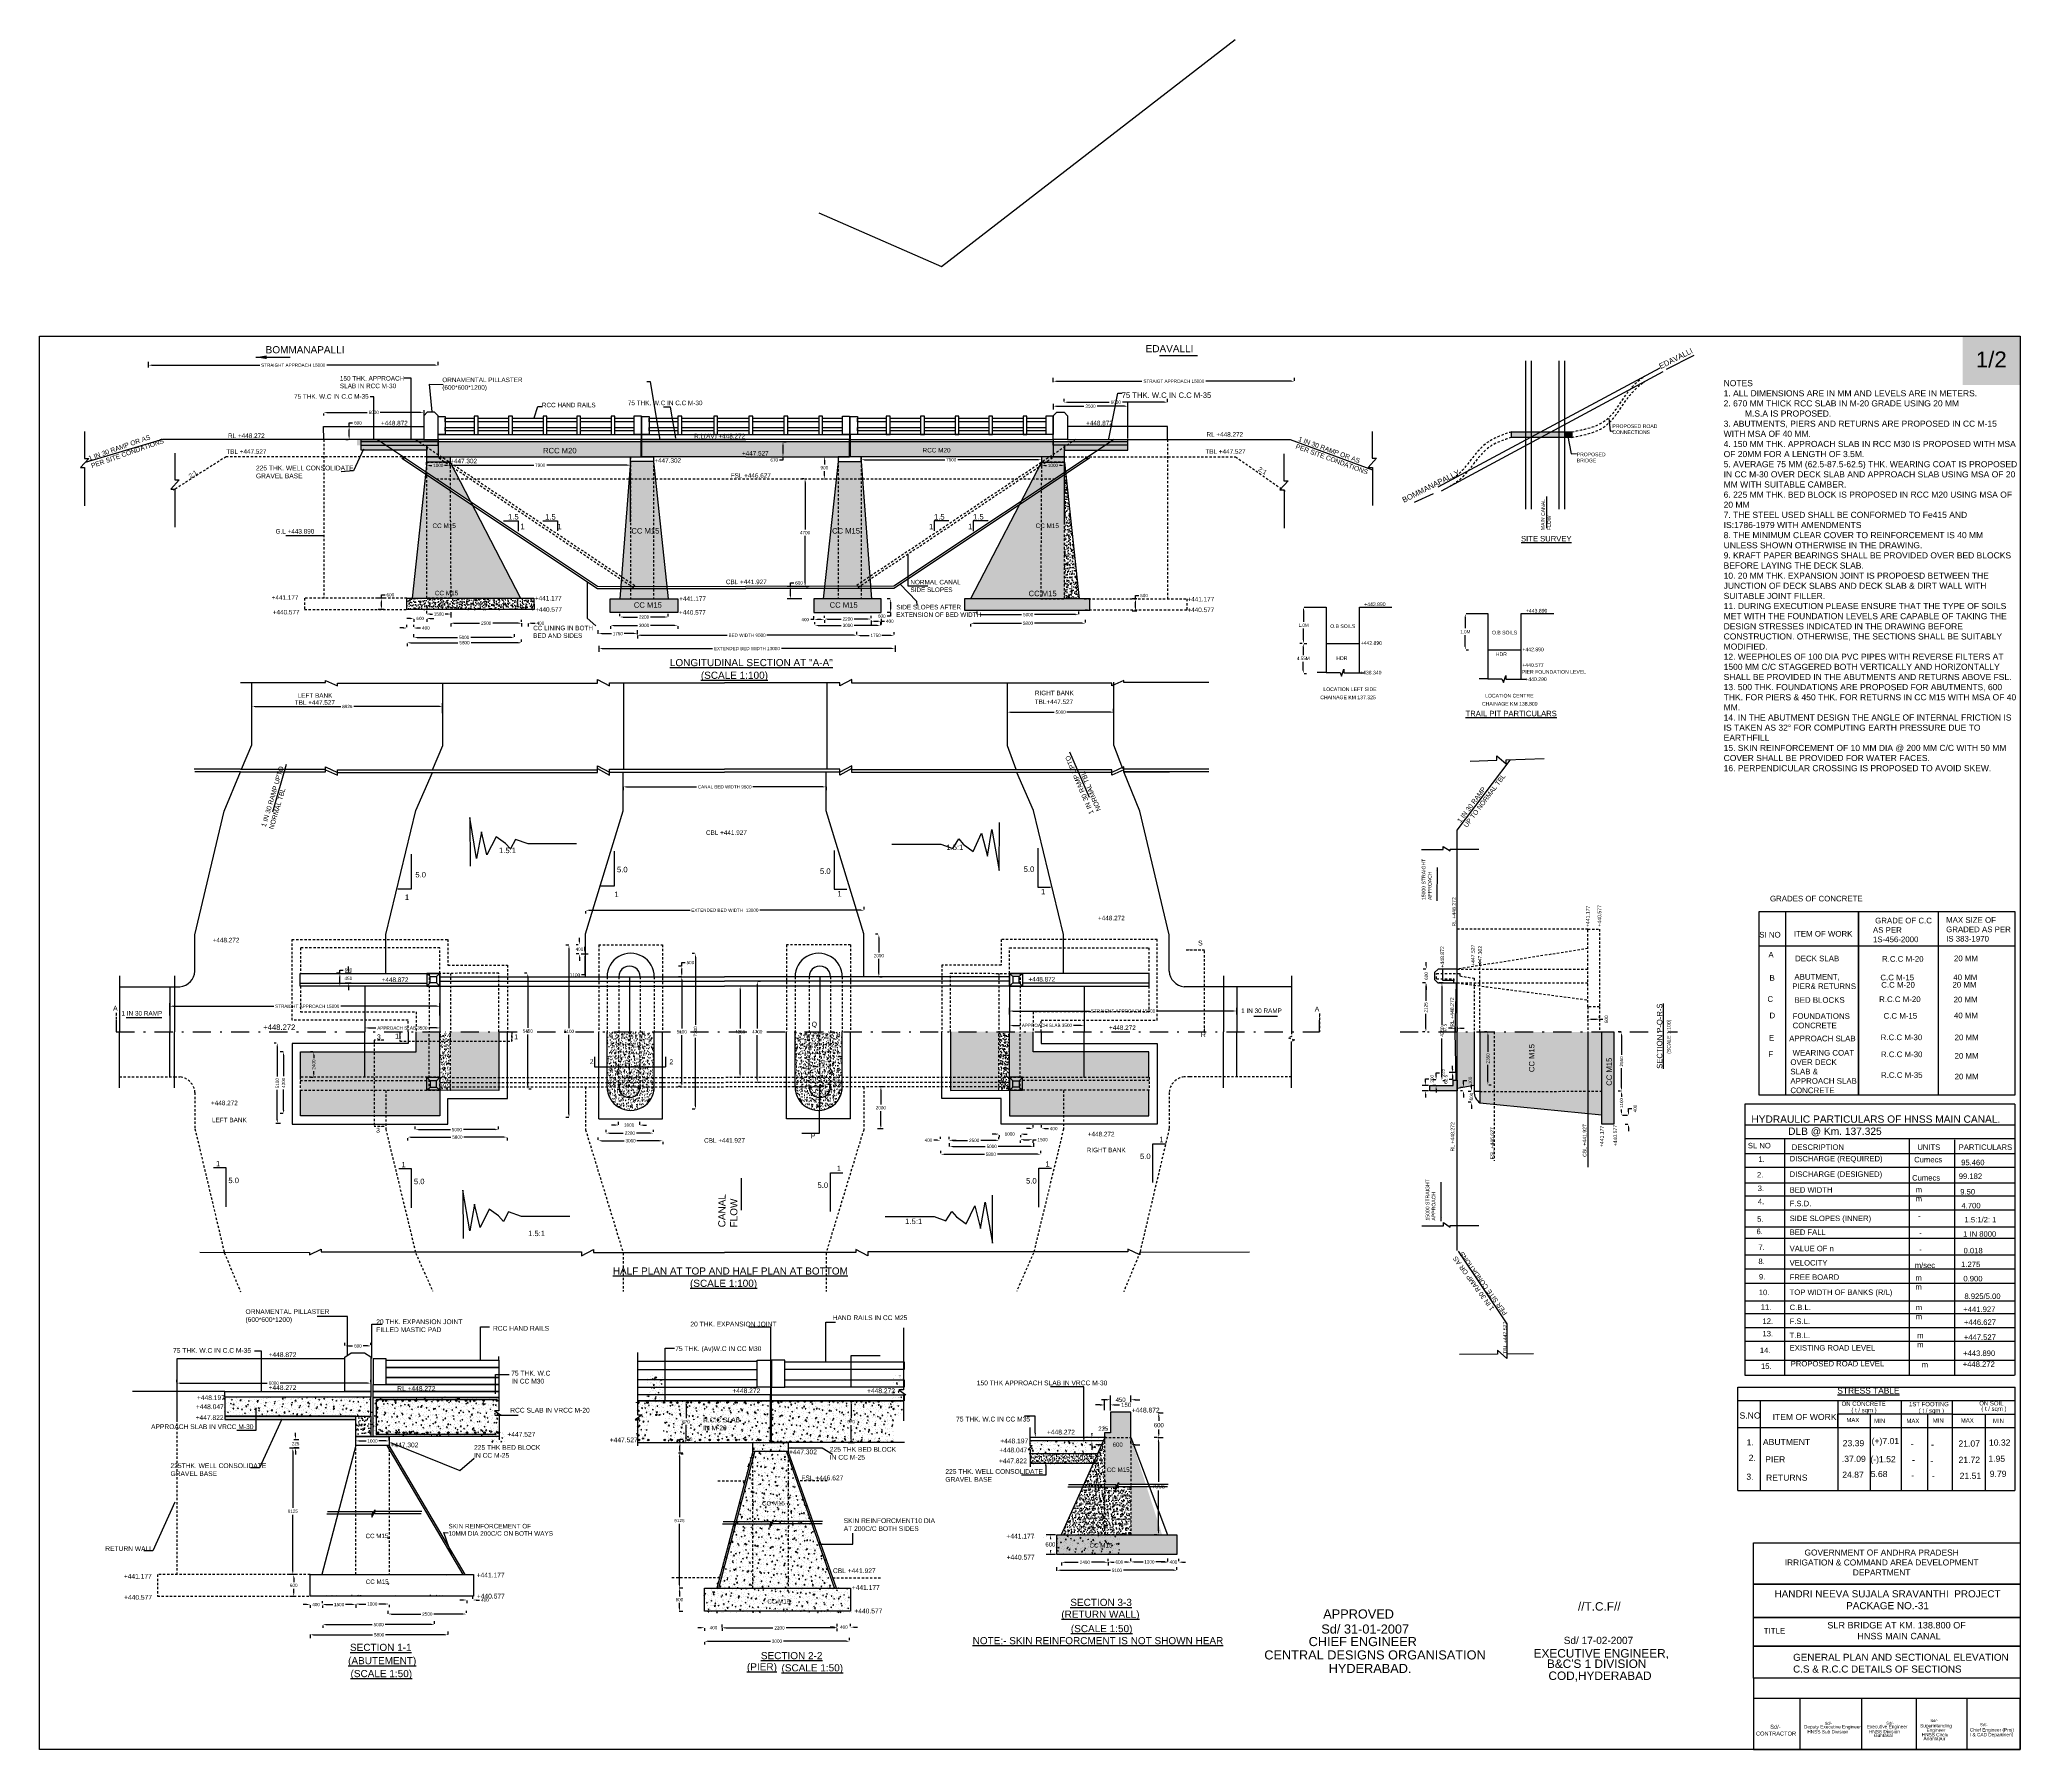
# Model space of a CAD drawing. Header units: metres. Extents: x 323 to 450, y 282 to 479.
# Drawn here: x 323 to 431.7, y 282.5 to 376.3 of the extents above; entities outside this region: 1.
import ezdxf

# ---------------------------------------------------------------- set-up
doc = ezdxf.new("R2010")
doc.units = ezdxf.units.M
doc.header["$MEASUREMENT"] = 0
doc.linetypes.add('DASHDOT', pattern=[1, 0.5, -0.25, 0, -0.25])
doc.linetypes.add('HIDDEN', pattern=[9.525, 6.35, -3.175])
for name, color, linetype in [('DIMENSION', 255, 'Continuous'), ('DRAWING', 7, 'Continuous'), ('HATCH', 7, 'Continuous'), ('TEXT', 255, 'Continuous')]:
    doc.layers.add(name, color=color, linetype=linetype)
doc.styles.get("Standard").update_dxf_attribs({"font": 'arial.ttf'})
doc.dimstyles.get("Standard").update_dxf_attribs({"dimtxt": 0.18, "dimasz": 0.1875, "dimexe": 0.18, "dimexo": 0.0625, "dimgap": 0.09, "dimtad": 0, "dimtih": 1, "dimtoh": 1, "dimdec": 4, "dimzin": 0, "dimdsep": 46, "dimtxsty": 'Standard', "dimcen": 0.09, "dimadec": 0, "dimazin": 0, "dimtfac": 1, "dimtdec": 4, "dimtofl": 0, "dimtmove": 0, "dimatfit": 3, "dimfxl": 1, "dimtolj": 1, "dimtzin": 0, "dimarcsym": 0})
pattern_1 = [(50, (-0.41103, 3.15179), (0.35863009, -0.03137607), [0.0375, -0.4125]), (355, (-0.41103, 3.1518), (-0.06937567, 0.37609607), [0.03, -0.33]), (100.4514, (-0.38114, 3.14917), (0.2892547, 0.34471977), [0.0318701, -0.35057106]), (46.1842, (-0.41103, 3.2518), (0.53362052, -0.0827595), [0.05625, -0.61875]), (96.6356, (-0.36656, 3.2449), (0.46733135, 0.48705894), [0.04780514, -0.5258565]), (351.1842, (-0.411, 3.2518), (0.467331, 0.4870593), [0.045, -0.495]), (21, (-0.36103, 3.22679), (0.29845353, -0.20130945), [0.0375, -0.4125]), (326, (-0.36103, 3.2268), (0.12165767, 0.36257502), [0.03, -0.33]), (71.4514, (-0.33616, 3.21), (0.42011131, 0.16126525), [0.0318701, -0.35057106]), (37.5, (-0.41103, 3.15179), (0.006079928, 0.166446927), [0, -0.326, 0, -0.335, 0, -0.33125]), (7.5, (-0.41103, 3.15179), (0.13153477, 0.197205856), [0, -0.191, 0, -0.3185, 0, -0.12625]), (327.5, (-0.52253, 3.15179), (0.266911218, -0.011277436), [0, -0.125, 0, -0.39, 0, -0.5175]), (317.5, (-0.57253, 3.15179), (0.29159308, 0.05005249), [0, -0.1625, 0, -0.259, 0, -0.3675])]
pattern_2 = [(37.5, (-0.411027, 3.151785), (-0.0012598672, 0.0385364754), [0, -0.0304, 0, -0.034, 0, -0.0325]), (7.5, (-0.411027, 3.151785), (0.035395534, 0.0564429213), [0, -0.0164, 0, -0.0274, 0, -0.0105]), (327.5, (-0.435627, 3.151785), (0.0622828372, 0.000113181), [0, -0.01, 0, -0.036, 0, -0.047]), (317.5, (-0.435627, 3.151785), (0.060122532, 0.0175535113), [0, -0.005, 0, -0.0236, 0, -0.027])]
pattern_3 = [(140, (0.68134, 1.4796), (0.03137607, 0.3586301), [0.0375, -0.4125]), (85, (0.68134, 1.4796), (-0.37609607, -0.06937567), [0.03, -0.33]), (190.4514, (0.68396, 1.50948), (-0.34471977, 0.2892547), [0.0318701, -0.35057106]), (136.1842, (0.58134, 1.4796), (0.0827595, 0.53362052), [0.05625, -0.61875]), (186.6356, (0.58824, 1.52406), (-0.48705894, 0.46733135), [0.04780514, -0.5258565]), (81.1842, (0.58134, 1.4796), (-0.4870593, 0.467331), [0.045, -0.495]), (111, (0.60634, 1.5296), (0.20130945, 0.29845353), [0.0375, -0.4125]), (56, (0.60634, 1.5296), (-0.36257502, 0.12165767), [0.03, -0.33]), (161.4514, (0.62312, 1.55446), (-0.16126525, 0.42011131), [0.0318701, -0.35057106]), (127.5, (0.68134, 1.47959), (-0.166446927, 0.006079928), [0, -0.326, 0, -0.335, 0, -0.33125]), (97.5, (0.68134, 1.47959), (-0.197205856, 0.13153477), [0, -0.191, 0, -0.3185, 0, -0.12625]), (57.5, (0.68134, 1.36809), (0.011277436, 0.266911218), [0, -0.125, 0, -0.39, 0, -0.5175]), (47.5, (0.68134, 1.3181), (-0.05005249, 0.29159308), [0, -0.1625, 0, -0.259, 0, -0.3675])]
pattern_4 = [(50, (-224.50044, 14.78083), (0.35863009, -0.03137607), [0.0375, -0.4125]), (355, (-224.50044, 14.78083), (-0.06937567, 0.37609607), [0.03, -0.33]), (100.4514, (-224.47055, 14.77822), (0.2892547, 0.34471977), [0.0318701, -0.35057106]), (46.1842, (-224.50044, 14.88083), (0.53362052, -0.0827595), [0.05625, -0.61875]), (96.6356, (-224.45597, 14.87394), (0.46733135, 0.48705894), [0.04780514, -0.5258565]), (351.1842, (-224.50044, 14.88083), (0.46733097, 0.4870593), [0.045, -0.495]), (21, (-224.45044, 14.85583), (0.29845353, -0.20130945), [0.0375, -0.4125]), (326, (-224.45044, 14.85583), (0.12165767, 0.36257502), [0.03, -0.33]), (71.4514, (-224.42557, 14.83906), (0.42011131, 0.16126525), [0.0318701, -0.35057106]), (37.5, (-224.50044, 14.78083), (0.006079928, 0.166446927), [0, -0.326, 0, -0.335, 0, -0.33125]), (7.5, (-224.50044, 14.78083), (0.13153477, 0.197205856), [0, -0.191, 0, -0.3185, 0, -0.12625]), (327.5, (-224.61194, 14.78083), (0.266911218, -0.011277436), [0, -0.125, 0, -0.39, 0, -0.5175]), (317.5, (-224.66194, 14.78083), (0.291593085, 0.05005249), [0, -0.1625, 0, -0.259, 0, -0.3675])]
pattern_5 = [(130, (945.73833, 14.78083), (-0.35863009, -0.03137607), [0.0375, -0.4125]), (185, (945.73833, 14.78083), (0.06937567, 0.37609607), [0.03, -0.33]), (79.5486, (945.70844, 14.77822), (-0.2892547, 0.34471977), [0.0318701, -0.35057106]), (133.8158, (945.73833, 14.88083), (-0.53362052, -0.0827595), [0.05625, -0.61875]), (83.3644, (945.69386, 14.87394), (-0.46733135, 0.48705894), [0.04780514, -0.5258565]), (188.8158, (945.73833, 14.88083), (-0.46733097, 0.4870593), [0.045, -0.495]), (159, (945.68833, 14.85583), (-0.29845353, -0.20130945), [0.0375, -0.4125]), (214, (945.68833, 14.85583), (-0.12165767, 0.36257502), [0.03, -0.33]), (108.5486, (945.66346, 14.83906), (-0.42011131, 0.16126525), [0.0318701, -0.35057106]), (142.5, (945.73833, 14.78083), (-0.006079928, 0.166446927), [0, -0.326, 0, -0.335, 0, -0.33125]), (172.5, (945.73833, 14.78083), (-0.13153477, 0.197205856), [0, -0.191, 0, -0.3185, 0, -0.12625]), (212.5, (945.84983, 14.78083), (-0.266911218, -0.011277436), [0, -0.125, 0, -0.39, 0, -0.5175]), (222.5, (945.89983, 14.78083), (-0.291593085, 0.05005249), [0, -0.1625, 0, -0.259, 0, -0.3675])]

# ---------------------------------------------------------------- blocks, each defined once
blk = doc.blocks.new('*D50')
at = {"layer": 'Defpoints', "color": 0, "ltscale": 0.02, "transparency": 16777216}
for p in [(392.35, 345.16), (392.36, 343.17), (392.38, 343.17)]:
    blk.add_point(p, dxfattribs=at)
at = {"layer": 'DIMENSION', "color": 0, "lineweight": -2, "ltscale": 0.02, "transparency": 16777216}
for p, q in [((392.38, 344.98), (392.38, 344.35)), ((392.41, 345.16), (392.56, 345.16)), ((392.38, 343.36), (392.38, 343.99)), ((392.42, 343.17), (392.56, 343.17))]:
    blk.add_line(p, q, dxfattribs=at)
at = {"layer": 'DIMENSION', "color": 0, "ltscale": 0.02, "transparency": 16777216}
for points in [[(392.34, 344.98), (392.41, 344.98), (392.38, 345.16)], [(392.34, 343.36), (392.41, 343.36), (392.38, 343.17)]]:
    blk.add_solid(points, dxfattribs=at)
at = {"layer": 'DIMENSION', "color": 0, "ltscale": 0.02, "transparency": 16777216, "insert": (392.38, 344.17), "char_height": 0.18, "attachment_point": 5}
blk.add_mtext('\\A1;1.0M', dxfattribs=at)
blk = doc.blocks.new('*D51')
at = {"layer": 'Defpoints', "color": 0, "ltscale": 0.02, "transparency": 16777216}
for p in [(392.38, 343.17), (392.36, 341.52), (392.36, 341.52)]:
    blk.add_point(p, dxfattribs=at)
at = {"layer": 'HATCH', "color": 0, "lineweight": -2, "ltscale": 0.02, "transparency": 16777216}
for p, q in [((392.31, 343.17), (392.18, 343.17)), ((392.36, 342.98), (392.36, 342.53)), ((392.36, 341.71), (392.36, 342.17)), ((392.42, 341.52), (392.54, 341.52))]:
    blk.add_line(p, q, dxfattribs=at)
at = {"layer": 'HATCH', "color": 0, "ltscale": 0.02, "transparency": 16777216}
for points in [[(392.33, 342.98), (392.39, 342.98), (392.36, 343.17)], [(392.33, 341.71), (392.39, 341.71), (392.36, 341.52)]]:
    blk.add_solid(points, dxfattribs=at)
at = {"layer": 'HATCH', "color": 0, "ltscale": 0.02, "transparency": 16777216, "insert": (392.36, 342.35), "char_height": 0.18, "attachment_point": 5}
blk.add_mtext('\\A1;4.55M', dxfattribs=at)
blk = doc.blocks.new('*D52')
at = {"layer": 'Defpoints', "color": 0, "ltscale": 0.02, "transparency": 16777216}
for p in [(401.22, 344.81), (401.23, 342.82), (401.25, 342.82)]:
    blk.add_point(p, dxfattribs=at)
at = {"layer": 'DIMENSION', "color": 0, "lineweight": -2, "ltscale": 0.02, "transparency": 16777216}
for p, q in [((401.25, 344.62), (401.25, 344)), ((401.29, 344.81), (401.43, 344.81)), ((401.25, 343.01), (401.25, 343.63)), ((401.29, 342.82), (401.43, 342.82))]:
    blk.add_line(p, q, dxfattribs=at)
at = {"layer": 'DIMENSION', "color": 0, "ltscale": 0.02, "transparency": 16777216}
for points in [[(401.22, 344.62), (401.28, 344.62), (401.25, 344.81)], [(401.22, 343.01), (401.28, 343.01), (401.25, 342.82)]]:
    blk.add_solid(points, dxfattribs=at)
at = {"layer": 'DIMENSION', "color": 0, "ltscale": 0.02, "transparency": 16777216, "insert": (401.25, 343.81), "char_height": 0.18, "attachment_point": 5}
blk.add_mtext('\\A1;1.0M', dxfattribs=at)
blk = doc.blocks.new('*D53')
at = {"layer": 'Defpoints', "color": 0, "ltscale": 0.02, "transparency": 16777216}
for p in [(409.82, 318.61), (409.82, 318.61), (409.81, 317.29)]:
    blk.add_point(p, dxfattribs=at)
at = {"layer": 'DIMENSION', "color": 0, "lineweight": -2, "ltscale": 0.02, "transparency": 16777216}
for p, q in [((409.76, 318.61), (409.64, 318.61)), ((409.82, 318.42), (409.82, 318.3)), ((409.82, 317.48), (409.82, 317.6)), ((409.88, 317.29), (410, 317.29))]:
    blk.add_line(p, q, dxfattribs=at)
at = {"layer": 'DIMENSION', "color": 0, "ltscale": 0.02, "transparency": 16777216}
for points in [[(409.79, 318.42), (409.85, 318.42), (409.82, 318.61)], [(409.79, 317.48), (409.85, 317.48), (409.82, 317.29)]]:
    blk.add_solid(points, dxfattribs=at)
at = {"layer": 'DIMENSION', "color": 0, "ltscale": 0.02, "transparency": 16777216, "insert": (409.82, 317.95), "char_height": 0.18, "attachment_point": 5, "rotation": 90}
blk.add_mtext('\\A1;1100', dxfattribs=at)
blk = doc.blocks.new('*D54')
at = {"layer": 'Defpoints', "color": 0, "ltscale": 0.02, "transparency": 16777216}
for p in [(409.82, 321.85), (409.87, 321.85), (409.82, 318.61)]:
    blk.add_point(p, dxfattribs=at)
at = {"layer": 'DIMENSION', "color": 0, "lineweight": -2, "ltscale": 0.02, "transparency": 16777216}
for p, q in [((409.81, 321.85), (409.64, 321.85)), ((409.82, 321.66), (409.82, 320.59)), ((409.82, 318.8), (409.82, 319.87)), ((409.76, 318.61), (409.64, 318.61))]:
    blk.add_line(p, q, dxfattribs=at)
at = {"layer": 'DIMENSION', "color": 0, "ltscale": 0.02, "transparency": 16777216}
for points in [[(409.79, 321.66), (409.85, 321.66), (409.82, 321.85)], [(409.79, 318.8), (409.85, 318.8), (409.82, 318.61)]]:
    blk.add_solid(points, dxfattribs=at)
at = {"layer": 'DIMENSION', "color": 0, "ltscale": 0.02, "transparency": 16777216, "insert": (409.82, 320.23), "char_height": 0.18, "attachment_point": 5, "rotation": 90}
blk.add_mtext('\\A1;2550', dxfattribs=at)
blk = doc.blocks.new('*D55')
at = {"layer": 'Defpoints', "color": 0, "ltscale": 0.02, "transparency": 16777216}
for p in [(410.2, 317.27), (410.2, 317.27), (410.23, 316.78)]:
    blk.add_point(p, dxfattribs=at)
at = {"layer": 'DIMENSION', "color": 0, "lineweight": -2, "ltscale": 0.02, "transparency": 16777216}
for p, q in [((410.2, 317.46), (410.2, 317.65)), ((410.2, 317.65), (410.39, 317.65)), ((410.14, 317.27), (410.02, 317.27)), ((410.17, 316.78), (410.02, 316.78)), ((410.2, 316.6), (410.2, 316.41))]:
    blk.add_line(p, q, dxfattribs=at)
at = {"layer": 'DIMENSION', "color": 0, "ltscale": 0.02, "transparency": 16777216}
for points in [[(410.17, 317.46), (410.24, 317.46), (410.2, 317.27)], [(410.17, 316.6), (410.24, 316.6), (410.2, 316.78)]]:
    blk.add_solid(points, dxfattribs=at)
at = {"layer": 'DIMENSION', "color": 0, "ltscale": 0.02, "transparency": 16777216, "insert": (410.57, 317.65), "char_height": 0.18, "attachment_point": 5, "rotation": 90}
blk.add_mtext('\\A1;400', dxfattribs=at)
blk = doc.blocks.new('*D59')
at = {"layer": 'Defpoints', "color": 0, "ltscale": 0.02, "transparency": 16777216}
for p in [(407.98, 322.55), (408.62, 322.55), (408.62, 322.55)]:
    blk.add_point(p, dxfattribs=at)
at = {"layer": 'DIMENSION', "color": 0, "lineweight": -2, "ltscale": 0.02, "transparency": 16777216}
for p, q in [((407.98, 322.61), (407.98, 322.73)), ((408.62, 322.61), (408.62, 322.73)), ((408.16, 322.55), (408.43, 322.55)), ((408.62, 322.55), (408.8, 322.55))]:
    blk.add_line(p, q, dxfattribs=at)
at = {"layer": 'DIMENSION', "color": 0, "ltscale": 0.02, "transparency": 16777216}
for points in [[(408.16, 322.58), (408.16, 322.52), (407.98, 322.55)], [(408.43, 322.58), (408.43, 322.52), (408.62, 322.55)]]:
    blk.add_solid(points, dxfattribs=at)
at = {"layer": 'DIMENSION', "color": 0, "ltscale": 0.02, "transparency": 16777216, "insert": (408.99, 322.55), "char_height": 0.18, "attachment_point": 5, "rotation": 90}
blk.add_mtext('\\A1;600', dxfattribs=at)
blk = doc.blocks.new('*D60')
at = {"layer": 'Defpoints', "color": 0, "ltscale": 0.02, "transparency": 16777216}
for p in [(399.09, 324.54), (399.09, 324.54), (399.09, 321.86)]:
    blk.add_point(p, dxfattribs=at)
at = {"layer": 'DIMENSION', "color": 0, "lineweight": -2, "ltscale": 0.02, "transparency": 16777216}
for p, q in [((399.03, 324.54), (398.91, 324.54)), ((399.09, 324.35), (399.09, 323.56)), ((399.09, 322.04), (399.09, 322.84)), ((399.03, 321.86), (398.91, 321.86))]:
    blk.add_line(p, q, dxfattribs=at)
at = {"layer": 'DIMENSION', "color": 0, "ltscale": 0.02, "transparency": 16777216}
for points in [[(399.06, 324.35), (399.12, 324.35), (399.09, 324.54)], [(399.06, 322.04), (399.12, 322.04), (399.09, 321.86)]]:
    blk.add_solid(points, dxfattribs=at)
at = {"layer": 'DIMENSION', "color": 0, "ltscale": 0.02, "transparency": 16777216, "insert": (399.09, 323.2), "char_height": 0.18, "attachment_point": 5, "rotation": 90}
blk.add_mtext('\\A1;2125', dxfattribs=at)
blk = doc.blocks.new('*D56')
at = {"layer": 'Defpoints', "color": 0, "ltscale": 0.02, "transparency": 16777216}
for p in [(402.49, 321.86), (402.49, 321.86), (402.49, 318.95)]:
    blk.add_point(p, dxfattribs=at)
at = {"layer": 'DIMENSION', "color": 0, "lineweight": -2, "ltscale": 0.02, "transparency": 16777216}
for p, q in [((402.43, 321.86), (402.31, 321.86)), ((402.49, 321.67), (402.49, 320.76)), ((402.49, 319.14), (402.49, 320.04)), ((402.55, 318.95), (402.67, 318.95))]:
    blk.add_line(p, q, dxfattribs=at)
at = {"layer": 'DIMENSION', "color": 0, "ltscale": 0.02, "transparency": 16777216}
for points in [[(402.46, 321.67), (402.52, 321.67), (402.49, 321.86)], [(402.46, 319.14), (402.52, 319.14), (402.49, 318.95)]]:
    blk.add_solid(points, dxfattribs=at)
at = {"layer": 'DIMENSION', "color": 0, "ltscale": 0.02, "transparency": 16777216, "insert": (402.49, 320.4), "char_height": 0.18, "attachment_point": 5, "rotation": 90}
blk.add_mtext('\\A1;2350', dxfattribs=at)
blk = doc.blocks.new('*D57')
at = {"layer": 'Defpoints', "color": 0, "ltscale": 0.02, "transparency": 16777216}
for p in [(401.59, 318.59), (401.62, 318.59), (401.61, 318)]:
    blk.add_point(p, dxfattribs=at)
at = {"layer": 'DIMENSION', "color": 0, "lineweight": -2, "ltscale": 0.02, "transparency": 16777216}
for p, q in [((401.55, 318.59), (401.41, 318.59)), ((401.59, 318.78), (401.59, 318.97)), ((401.55, 318), (401.41, 318)), ((401.59, 317.81), (401.59, 317.63))]:
    blk.add_line(p, q, dxfattribs=at)
at = {"layer": 'DIMENSION', "color": 0, "ltscale": 0.02, "transparency": 16777216}
for points in [[(401.56, 318.78), (401.62, 318.78), (401.59, 318.59)], [(401.56, 317.81), (401.62, 317.81), (401.59, 318)]]:
    blk.add_solid(points, dxfattribs=at)
at = {"layer": 'DIMENSION', "color": 0, "ltscale": 0.02, "transparency": 16777216, "insert": (401.59, 318.3), "char_height": 0.18, "attachment_point": 5, "rotation": 90}
blk.add_mtext('\\A1;500', dxfattribs=at)
blk = doc.blocks.new('*D61')
at = {"layer": 'Defpoints', "color": 0, "ltscale": 0.02, "transparency": 16777216}
for p in [(401.16, 318.81), (401.16, 318.81), (401.16, 318.62)]:
    blk.add_point(p, dxfattribs=at)
at = {"layer": 'DIMENSION', "color": 0, "lineweight": -2, "ltscale": 0.02, "transparency": 16777216}
for p, q in [((401.09, 318.81), (400.98, 318.81)), ((401.09, 318.62), (400.98, 318.62)), ((401.16, 319), (401.16, 319.19)), ((401.16, 319.19), (401.34, 319.19)), ((401.16, 318.44), (401.16, 318.25))]:
    blk.add_line(p, q, dxfattribs=at)
at = {"layer": 'DIMENSION', "color": 0, "ltscale": 0.02, "transparency": 16777216}
for points in [[(401.12, 319), (401.19, 319), (401.16, 318.81)], [(401.12, 318.44), (401.19, 318.44), (401.16, 318.62)]]:
    blk.add_solid(points, dxfattribs=at)
at = {"layer": 'DIMENSION', "color": 0, "ltscale": 0.02, "transparency": 16777216, "insert": (401.52, 319.19), "char_height": 0.18, "attachment_point": 5, "rotation": 90}
blk.add_mtext('\\A1;100', dxfattribs=at)
blk = doc.blocks.new('*D62')
at = {"layer": 'Defpoints', "color": 0, "ltscale": 0.02, "transparency": 16777216}
for p in [(399.65, 319.23), (399.7, 319.23), (399.71, 318.91)]:
    blk.add_point(p, dxfattribs=at)
at = {"layer": 'DIMENSION', "color": 0, "lineweight": -2, "ltscale": 0.02, "transparency": 16777216}
for p, q in [((399.65, 319.42), (399.65, 319.61)), ((399.65, 319.61), (399.84, 319.61)), ((399.64, 319.23), (399.47, 319.23)), ((399.64, 318.91), (399.47, 318.91)), ((399.65, 318.72), (399.65, 318.53))]:
    blk.add_line(p, q, dxfattribs=at)
at = {"layer": 'DIMENSION', "color": 0, "ltscale": 0.02, "transparency": 16777216}
for points in [[(399.62, 319.42), (399.68, 319.42), (399.65, 319.23)], [(399.62, 318.72), (399.68, 318.72), (399.65, 318.91)]]:
    blk.add_solid(points, dxfattribs=at)
at = {"layer": 'DIMENSION', "color": 0, "ltscale": 0.02, "transparency": 16777216, "insert": (400.02, 319.61), "char_height": 0.18, "attachment_point": 5, "rotation": 90}
blk.add_mtext('\\A1;225', dxfattribs=at)
blk = doc.blocks.new('*D63')
at = {"layer": 'Defpoints', "color": 0, "ltscale": 0.02, "transparency": 16777216}
for p in [(399.06, 318.91), (399.3, 318.91), (399.3, 318.62)]:
    blk.add_point(p, dxfattribs=at)
at = {"layer": 'DIMENSION', "color": 0, "lineweight": -2, "ltscale": 0.02, "transparency": 16777216}
for p, q in [((399.24, 318.91), (398.88, 318.91)), ((399.24, 318.62), (398.88, 318.62)), ((399.06, 319.1), (399.06, 319.28)), ((399.06, 319.28), (399.25, 319.28)), ((399.06, 318.44), (399.06, 318.25))]:
    blk.add_line(p, q, dxfattribs=at)
at = {"layer": 'DIMENSION', "color": 0, "ltscale": 0.02, "transparency": 16777216}
for points in [[(399.03, 319.1), (399.09, 319.1), (399.06, 318.91)], [(399.03, 318.44), (399.09, 318.44), (399.06, 318.62)]]:
    blk.add_solid(points, dxfattribs=at)
at = {"layer": 'DIMENSION', "color": 0, "ltscale": 0.02, "transparency": 16777216, "insert": (399.43, 319.28), "char_height": 0.18, "attachment_point": 5, "rotation": 90}
blk.add_mtext('\\A1;200', dxfattribs=at)
blk = doc.blocks.new('*D64')
at = {"layer": 'Defpoints', "color": 0, "ltscale": 0.02, "transparency": 16777216}
for p in [(399.97, 324.54), (400.1, 324.54), (399.95, 319.19)]:
    blk.add_point(p, dxfattribs=at)
at = {"layer": 'DIMENSION', "color": 0, "lineweight": -2, "ltscale": 0.02, "transparency": 16777216}
for p, q in [((400.04, 324.54), (399.79, 324.54)), ((399.97, 324.35), (399.97, 322.23)), ((399.97, 319.38), (399.97, 321.5)), ((400.01, 319.19), (400.15, 319.19))]:
    blk.add_line(p, q, dxfattribs=at)
at = {"layer": 'DIMENSION', "color": 0, "ltscale": 0.02, "transparency": 16777216}
for points in [[(399.94, 324.35), (400, 324.35), (399.97, 324.54)], [(399.94, 319.38), (400, 319.38), (399.97, 319.19)]]:
    blk.add_solid(points, dxfattribs=at)
at = {"layer": 'DIMENSION', "color": 0, "ltscale": 0.02, "transparency": 16777216, "insert": (399.97, 321.87), "char_height": 0.18, "attachment_point": 5, "rotation": 90}
blk.add_mtext('\\A1;4250', dxfattribs=at)
blk = doc.blocks.new('*D58')
at = {"layer": 'Defpoints', "color": 0, "ltscale": 0.02, "transparency": 16777216}
for p in [(399.11, 325.3), (399.15, 325.3), (399.13, 324.54)]:
    blk.add_point(p, dxfattribs=at)
at = {"layer": 'DIMENSION', "color": 0, "lineweight": -2, "ltscale": 0.02, "transparency": 16777216}
for p, q in [((399.08, 325.3), (398.93, 325.3)), ((399.11, 325.49), (399.11, 325.68)), ((399.07, 324.54), (398.93, 324.54)), ((399.11, 324.35), (399.11, 324.17))]:
    blk.add_line(p, q, dxfattribs=at)
at = {"layer": 'DIMENSION', "color": 0, "ltscale": 0.02, "transparency": 16777216}
for points in [[(399.08, 325.49), (399.14, 325.49), (399.11, 325.3)], [(399.08, 324.35), (399.14, 324.35), (399.11, 324.54)]]:
    blk.add_solid(points, dxfattribs=at)
at = {"layer": 'DIMENSION', "color": 0, "ltscale": 0.02, "transparency": 16777216, "insert": (399.11, 324.92), "char_height": 0.18, "attachment_point": 5, "rotation": 90}
blk.add_mtext('\\A1;600', dxfattribs=at)
blk = doc.blocks.new('*D65')
at = {"layer": 'Defpoints', "color": 0, "ltscale": 0.02, "transparency": 16777216}
for p in [(400.55, 319.62), (400.74, 319.62), (400.8, 319.62)]:
    blk.add_point(p, dxfattribs=at)
at = {"layer": 'DIMENSION', "color": 0, "lineweight": -2, "ltscale": 0.02, "transparency": 16777216}
for p, q in [((400.74, 319.62), (400.37, 319.62)), ((400.67, 319.62), (400.37, 319.62)), ((400.55, 319.81), (400.55, 320)), ((400.55, 319.25), (400.37, 319.25)), ((400.55, 319.44), (400.55, 319.25))]:
    blk.add_line(p, q, dxfattribs=at)
at = {"layer": 'DIMENSION', "color": 0, "ltscale": 0.02, "transparency": 16777216}
for points in [[(400.52, 319.81), (400.59, 319.81), (400.55, 319.62)], [(400.52, 319.44), (400.59, 319.44), (400.55, 319.62)]]:
    blk.add_solid(points, dxfattribs=at)
at = {"layer": 'DIMENSION', "color": 0, "ltscale": 0.02, "transparency": 16777216, "insert": (400.18, 319.25), "char_height": 0.18, "attachment_point": 5, "rotation": 90}
blk.add_mtext('\\A1;62.5', dxfattribs=at)
blk = doc.blocks.new('*D66')
at = {"layer": 'Defpoints', "color": 0, "ltscale": 0.02, "transparency": 16777216}
for p in [(400.7, 322.2), (400.7, 322.05), (400.8, 322.21)]:
    blk.add_point(p, dxfattribs=at)
at = {"layer": 'DIMENSION', "color": 0, "lineweight": -2, "ltscale": 0.02, "transparency": 16777216}
for p, q in [((400.51, 322.05), (400.32, 322.05)), ((400.7, 322.14), (400.7, 321.87)), ((400.8, 322.14), (400.8, 321.87)), ((400.99, 322.05), (401.18, 322.05))]:
    blk.add_line(p, q, dxfattribs=at)
at = {"layer": 'DIMENSION', "color": 0, "ltscale": 0.02, "transparency": 16777216}
for points in [[(400.51, 322.09), (400.51, 322.02), (400.7, 322.05)], [(400.99, 322.09), (400.99, 322.02), (400.8, 322.05)]]:
    blk.add_solid(points, dxfattribs=at)
at = {"layer": 'DIMENSION', "color": 0, "ltscale": 0.02, "transparency": 16777216, "insert": (400.14, 322.05), "char_height": 0.18, "attachment_point": 5, "rotation": 90}
blk.add_mtext('\\A1;87.5', dxfattribs=at)
blk = doc.blocks.new('*D71')
at = {"layer": 'Defpoints', "color": 0, "ltscale": 0.02, "transparency": 16777216}
for p in [(339.79, 304.59), (341.21, 304.62), (341.21, 304.62)]:
    blk.add_point(p, dxfattribs=at)
at = {"layer": 'DIMENSION', "color": 0, "lineweight": -2, "ltscale": 0.02, "transparency": 16777216}
for p, q in [((339.79, 304.65), (339.79, 304.8)), ((339.98, 304.62), (340.21, 304.62)), ((341.02, 304.62), (340.79, 304.62)), ((341.21, 304.68), (341.21, 304.8))]:
    blk.add_line(p, q, dxfattribs=at)
at = {"layer": 'DIMENSION', "color": 0, "ltscale": 0.02, "transparency": 16777216}
for points in [[(339.98, 304.66), (339.98, 304.59), (339.79, 304.62)], [(341.02, 304.66), (341.02, 304.59), (341.21, 304.62)]]:
    blk.add_solid(points, dxfattribs=at)
at = {"layer": 'DIMENSION', "color": 0, "ltscale": 0.02, "transparency": 16777216, "insert": (340.5, 304.62), "char_height": 0.18, "attachment_point": 5}
blk.add_mtext('\\A1;600', dxfattribs=at)
blk = doc.blocks.new('*D85')
at = {"layer": 'Defpoints', "color": 0, "ltscale": 0.02, "transparency": 16777216}
for p in [(330.56, 302.58), (330.56, 302.57), (341.21, 302.57)]:
    blk.add_point(p, dxfattribs=at)
at = {"layer": 'DIMENSION', "color": 0, "lineweight": -2, "ltscale": 0.02, "transparency": 16777216}
for p, q in [((330.56, 302.63), (330.56, 302.76)), ((330.75, 302.58), (335.53, 302.58)), ((341.02, 302.58), (336.24, 302.58)), ((341.21, 302.63), (341.21, 302.76))]:
    blk.add_line(p, q, dxfattribs=at)
at = {"layer": 'DIMENSION', "color": 0, "ltscale": 0.02, "transparency": 16777216}
for points in [[(330.75, 302.61), (330.75, 302.55), (330.56, 302.58)], [(341.02, 302.61), (341.02, 302.55), (341.21, 302.58)]]:
    blk.add_solid(points, dxfattribs=at)
at = {"layer": 'DIMENSION', "color": 0, "ltscale": 0.02, "transparency": 16777216, "insert": (335.89, 302.58), "char_height": 0.18, "attachment_point": 5}
blk.add_mtext('\\A1;6000', dxfattribs=at)
blk = doc.blocks.new('*D86')
at = {"layer": 'Defpoints', "color": 0, "ltscale": 0.02, "transparency": 16777216}
for p in [(340.38, 299.41), (342.22, 299.41), (342.22, 299.41)]:
    blk.add_point(p, dxfattribs=at)
at = {"layer": 'DIMENSION', "color": 0, "lineweight": -2, "ltscale": 0.02, "transparency": 16777216}
for p, q in [((340.38, 299.47), (340.38, 299.59)), ((340.57, 299.41), (340.95, 299.41)), ((342.03, 299.41), (341.65, 299.41)), ((342.22, 299.47), (342.22, 299.59))]:
    blk.add_line(p, q, dxfattribs=at)
at = {"layer": 'DIMENSION', "color": 0, "ltscale": 0.02, "transparency": 16777216}
for points in [[(340.57, 299.44), (340.57, 299.38), (340.38, 299.41)], [(342.03, 299.44), (342.03, 299.38), (342.22, 299.41)]]:
    blk.add_solid(points, dxfattribs=at)
at = {"layer": 'DIMENSION', "color": 0, "ltscale": 0.02, "transparency": 16777216, "insert": (341.3, 299.41), "char_height": 0.18, "attachment_point": 5}
blk.add_mtext('\\A1;1000', dxfattribs=at)
blk = doc.blocks.new('*D72')
at = {"layer": 'Defpoints', "color": 0, "ltscale": 0.02, "transparency": 16777216}
for p in [(340.38, 290.49), (342.21, 290.48), (342.21, 290.46)]:
    blk.add_point(p, dxfattribs=at)
at = {"layer": 'DIMENSION', "color": 0, "lineweight": -2, "ltscale": 0.02, "transparency": 16777216}
for p, q in [((340.38, 290.43), (340.38, 290.28)), ((340.57, 290.46), (340.94, 290.46)), ((342.02, 290.46), (341.64, 290.46)), ((342.21, 290.41), (342.21, 290.28))]:
    blk.add_line(p, q, dxfattribs=at)
at = {"layer": 'DIMENSION', "color": 0, "ltscale": 0.02, "transparency": 16777216}
for points in [[(340.57, 290.49), (340.57, 290.43), (340.38, 290.46)], [(342.02, 290.49), (342.02, 290.43), (342.21, 290.46)]]:
    blk.add_solid(points, dxfattribs=at)
at = {"layer": 'DIMENSION', "color": 0, "ltscale": 0.02, "transparency": 16777216, "insert": (341.29, 290.46), "char_height": 0.18, "attachment_point": 5}
blk.add_mtext('\\A1;1000', dxfattribs=at)
blk = doc.blocks.new('*D73')
at = {"layer": 'Defpoints', "color": 0, "ltscale": 0.02, "transparency": 16777216}
for p in [(346.47, 290.72), (346.8, 290.68), (346.8, 290.68)]:
    blk.add_point(p, dxfattribs=at)
at = {"layer": 'DIMENSION', "color": 0, "lineweight": -2, "ltscale": 0.02, "transparency": 16777216}
for p, q in [((346.28, 290.68), (346.09, 290.68)), ((346.47, 290.66), (346.47, 290.5)), ((346.8, 290.74), (346.8, 290.86)), ((346.99, 290.68), (347.18, 290.68))]:
    blk.add_line(p, q, dxfattribs=at)
at = {"layer": 'DIMENSION', "color": 0, "ltscale": 0.02, "transparency": 16777216}
for points in [[(346.28, 290.71), (346.28, 290.65), (346.47, 290.68)], [(346.99, 290.71), (346.99, 290.65), (346.8, 290.68)]]:
    blk.add_solid(points, dxfattribs=at)
at = {"layer": 'DIMENSION', "color": 0, "ltscale": 0.02, "transparency": 16777216, "insert": (347.47, 290.68), "char_height": 0.18, "attachment_point": 5}
blk.add_mtext('\\A1;400', dxfattribs=at)
blk = doc.blocks.new('*D74')
at = {"layer": 'Defpoints', "color": 0, "ltscale": 0.02, "transparency": 16777216}
for p in [(337.88, 290.45), (338.55, 290.43), (338.55, 290.43)]:
    blk.add_point(p, dxfattribs=at)
at = {"layer": 'DIMENSION', "color": 0, "lineweight": -2, "ltscale": 0.02, "transparency": 16777216}
for p, q in [((337.69, 290.43), (337.5, 290.43)), ((337.88, 290.39), (337.88, 290.25)), ((338.55, 290.5), (338.55, 290.61)), ((338.74, 290.43), (338.93, 290.43))]:
    blk.add_line(p, q, dxfattribs=at)
at = {"layer": 'DIMENSION', "color": 0, "ltscale": 0.02, "transparency": 16777216}
for points in [[(337.69, 290.47), (337.69, 290.4), (337.88, 290.43)], [(338.74, 290.47), (338.74, 290.4), (338.55, 290.43)]]:
    blk.add_solid(points, dxfattribs=at)
at = {"layer": 'DIMENSION', "color": 0, "ltscale": 0.02, "transparency": 16777216, "insert": (338.21, 290.43), "char_height": 0.18, "attachment_point": 5}
blk.add_mtext('\\A1;400', dxfattribs=at)
blk = doc.blocks.new('*D75')
at = {"layer": 'Defpoints', "color": 0, "ltscale": 0.02, "transparency": 16777216}
for p in [(342.16, 289.86), (346.45, 289.91), (346.45, 289.91)]:
    blk.add_point(p, dxfattribs=at)
at = {"layer": 'DIMENSION', "color": 0, "lineweight": -2, "ltscale": 0.02, "transparency": 16777216}
for p, q in [((342.16, 289.92), (342.16, 290.09)), ((342.35, 289.91), (343.95, 289.91)), ((346.26, 289.91), (344.67, 289.91)), ((346.45, 289.97), (346.45, 290.09))]:
    blk.add_line(p, q, dxfattribs=at)
at = {"layer": 'DIMENSION', "color": 0, "ltscale": 0.02, "transparency": 16777216}
for points in [[(342.35, 289.94), (342.35, 289.88), (342.16, 289.91)], [(346.26, 289.94), (346.26, 289.88), (346.45, 289.91)]]:
    blk.add_solid(points, dxfattribs=at)
at = {"layer": 'DIMENSION', "color": 0, "ltscale": 0.02, "transparency": 16777216, "insert": (344.31, 289.91), "char_height": 0.18, "attachment_point": 5}
blk.add_mtext('\\A1;2500', dxfattribs=at)
blk = doc.blocks.new('*D76')
at = {"layer": 'Defpoints', "color": 0, "ltscale": 0.02, "transparency": 16777216}
for p in [(338.57, 289.35), (344.71, 289.33), (344.71, 289.31)]:
    blk.add_point(p, dxfattribs=at)
at = {"layer": 'DIMENSION', "color": 0, "lineweight": -2, "ltscale": 0.02, "transparency": 16777216}
for p, q in [((338.57, 289.28), (338.57, 289.15)), ((338.75, 289.33), (341.28, 289.33)), ((344.52, 289.33), (342, 289.33)), ((344.71, 289.37), (344.71, 289.51))]:
    blk.add_line(p, q, dxfattribs=at)
at = {"layer": 'DIMENSION', "color": 0, "ltscale": 0.02, "transparency": 16777216}
for points in [[(338.75, 289.36), (338.75, 289.3), (338.57, 289.33)], [(344.52, 289.36), (344.52, 289.3), (344.71, 289.33)]]:
    blk.add_solid(points, dxfattribs=at)
at = {"layer": 'DIMENSION', "color": 0, "ltscale": 0.02, "transparency": 16777216, "insert": (341.64, 289.33), "char_height": 0.18, "attachment_point": 5}
blk.add_mtext('\\A1;5000', dxfattribs=at)
blk = doc.blocks.new('*D77')
at = {"layer": 'Defpoints', "color": 0, "ltscale": 0.02, "transparency": 16777216}
for p in [(337.88, 288.85), (345.45, 288.77), (345.45, 288.73)]:
    blk.add_point(p, dxfattribs=at)
at = {"layer": 'DIMENSION', "color": 0, "lineweight": -2, "ltscale": 0.02, "transparency": 16777216}
for p, q in [((337.88, 288.79), (337.88, 288.59)), ((338.06, 288.77), (341.31, 288.77)), ((345.26, 288.77), (342.02, 288.77)), ((345.45, 288.79), (345.45, 288.95))]:
    blk.add_line(p, q, dxfattribs=at)
at = {"layer": 'DIMENSION', "color": 0, "ltscale": 0.02, "transparency": 16777216}
for points in [[(338.06, 288.8), (338.06, 288.74), (337.88, 288.77)], [(345.26, 288.8), (345.26, 288.74), (345.45, 288.77)]]:
    blk.add_solid(points, dxfattribs=at)
at = {"layer": 'DIMENSION', "color": 0, "ltscale": 0.02, "transparency": 16777216, "insert": (341.66, 288.77), "char_height": 0.18, "attachment_point": 5}
blk.add_mtext('\\A1;5800', dxfattribs=at)
blk = doc.blocks.new('*D78')
at = {"layer": 'Defpoints', "color": 0, "ltscale": 0.02, "transparency": 16777216}
for p in [(336.98, 292.08), (337.22, 292.08), (337.18, 290.88)]:
    blk.add_point(p, dxfattribs=at)
at = {"layer": 'DIMENSION', "color": 0, "lineweight": -2, "ltscale": 0.02, "transparency": 16777216}
for p, q in [((337.16, 292.08), (336.8, 292.08)), ((336.98, 291.89), (336.98, 291.66)), ((336.98, 291.07), (336.98, 291.3)), ((337.11, 290.88), (336.8, 290.88))]:
    blk.add_line(p, q, dxfattribs=at)
at = {"layer": 'DIMENSION', "color": 0, "ltscale": 0.02, "transparency": 16777216}
for points in [[(336.95, 291.89), (337.01, 291.89), (336.98, 292.08)], [(336.95, 291.07), (337.01, 291.07), (336.98, 290.88)]]:
    blk.add_solid(points, dxfattribs=at)
at = {"layer": 'DIMENSION', "color": 0, "ltscale": 0.02, "transparency": 16777216, "insert": (336.98, 291.48), "char_height": 0.18, "attachment_point": 5}
blk.add_mtext('\\A1;600', dxfattribs=at)
blk = doc.blocks.new('*D79')
at = {"layer": 'Defpoints', "color": 0, "ltscale": 0.02, "transparency": 16777216}
for p in [(336.93, 299.02), (337.35, 299.02), (336.98, 292.08)]:
    blk.add_point(p, dxfattribs=at)
at = {"layer": 'DIMENSION', "color": 0, "lineweight": -2, "ltscale": 0.02, "transparency": 16777216}
for p, q in [((337.28, 299.02), (336.75, 299.02)), ((336.93, 298.83), (336.93, 295.73)), ((336.93, 292.26), (336.93, 295.36)), ((336.92, 292.08), (336.75, 292.08))]:
    blk.add_line(p, q, dxfattribs=at)
at = {"layer": 'DIMENSION', "color": 0, "ltscale": 0.02, "transparency": 16777216}
for points in [[(336.9, 298.83), (336.96, 298.83), (336.93, 299.02)], [(336.9, 292.26), (336.96, 292.26), (336.93, 292.08)]]:
    blk.add_solid(points, dxfattribs=at)
at = {"layer": 'DIMENSION', "color": 0, "ltscale": 0.02, "transparency": 16777216, "insert": (336.93, 295.55), "char_height": 0.18, "attachment_point": 5}
blk.add_mtext('\\A1;6125', dxfattribs=at)
blk = doc.blocks.new('*D87')
at = {"layer": 'Defpoints', "color": 0, "ltscale": 0.02, "transparency": 16777216}
for p in [(358.01, 298.75), (358.06, 291.34), (358.14, 291.34)]:
    blk.add_point(p, dxfattribs=at)
at = {"layer": 'DIMENSION', "color": 0, "lineweight": -2, "ltscale": 0.02, "transparency": 16777216}
for p, q in [((358.08, 298.75), (358.32, 298.75)), ((358.14, 298.56), (358.14, 295.23)), ((358.14, 291.53), (358.14, 294.86)), ((358.13, 291.34), (358.32, 291.34))]:
    blk.add_line(p, q, dxfattribs=at)
at = {"layer": 'DIMENSION', "color": 0, "ltscale": 0.02, "transparency": 16777216}
for points in [[(358.1, 298.56), (358.17, 298.56), (358.14, 298.75)], [(358.1, 291.53), (358.17, 291.53), (358.14, 291.34)]]:
    blk.add_solid(points, dxfattribs=at)
at = {"layer": 'DIMENSION', "color": 0, "ltscale": 0.02, "transparency": 16777216, "insert": (358.14, 295.04), "char_height": 0.18, "attachment_point": 5}
blk.add_mtext('\\A1;6125', dxfattribs=at)
blk = doc.blocks.new('*D80')
at = {"layer": 'Defpoints', "color": 0, "ltscale": 0.02, "transparency": 16777216}
for p in [(358.06, 291.34), (358.07, 290.06), (358.14, 290.06)]:
    blk.add_point(p, dxfattribs=at)
at = {"layer": 'DIMENSION', "color": 0, "lineweight": -2, "ltscale": 0.02, "transparency": 16777216}
for p, q in [((358.12, 291.34), (358.32, 291.34)), ((358.14, 291.15), (358.14, 290.88)), ((358.14, 290.25), (358.14, 290.52)), ((358.13, 290.06), (358.32, 290.06))]:
    blk.add_line(p, q, dxfattribs=at)
at = {"layer": 'DIMENSION', "color": 0, "ltscale": 0.02, "transparency": 16777216}
for points in [[(358.1, 291.15), (358.17, 291.15), (358.14, 291.34)], [(358.1, 290.25), (358.17, 290.25), (358.14, 290.06)]]:
    blk.add_solid(points, dxfattribs=at)
at = {"layer": 'DIMENSION', "color": 0, "ltscale": 0.02, "transparency": 16777216, "insert": (358.14, 290.7), "char_height": 0.18, "attachment_point": 5}
blk.add_mtext('\\A1;600', dxfattribs=at)
blk = doc.blocks.new('*D81')
at = {"layer": 'Defpoints', "color": 0, "ltscale": 0.02, "transparency": 16777216}
for p in [(359.52, 289.2), (360.49, 289.2), (360.49, 289.16)]:
    blk.add_point(p, dxfattribs=at)
at = {"layer": 'DIMENSION', "color": 0, "lineweight": -2, "ltscale": 0.02, "transparency": 16777216}
for p, q in [((359.33, 289.16), (359.14, 289.16)), ((359.52, 289.13), (359.52, 288.98)), ((360.49, 289.13), (360.49, 288.98)), ((360.68, 289.16), (360.87, 289.16))]:
    blk.add_line(p, q, dxfattribs=at)
at = {"layer": 'DIMENSION', "color": 0, "ltscale": 0.02, "transparency": 16777216}
for points in [[(359.33, 289.19), (359.33, 289.13), (359.52, 289.16)], [(360.68, 289.19), (360.68, 289.13), (360.49, 289.16)]]:
    blk.add_solid(points, dxfattribs=at)
at = {"layer": 'DIMENSION', "color": 0, "ltscale": 0.02, "transparency": 16777216, "insert": (360.01, 289.16), "char_height": 0.18, "attachment_point": 5}
blk.add_mtext('\\A1;400', dxfattribs=at)
blk = doc.blocks.new('*D82')
at = {"layer": 'Defpoints', "color": 0, "ltscale": 0.02, "transparency": 16777216}
for p in [(360.49, 289.11), (366.77, 289.17), (366.77, 289.15)]:
    blk.add_point(p, dxfattribs=at)
at = {"layer": 'DIMENSION', "color": 0, "lineweight": -2, "ltscale": 0.02, "transparency": 16777216}
for p, q in [((360.49, 289.18), (360.49, 289.33)), ((360.68, 289.15), (363.27, 289.15)), ((366.59, 289.15), (363.99, 289.15)), ((366.77, 289.11), (366.77, 288.97))]:
    blk.add_line(p, q, dxfattribs=at)
at = {"layer": 'DIMENSION', "color": 0, "ltscale": 0.02, "transparency": 16777216}
for points in [[(360.68, 289.19), (360.68, 289.12), (360.49, 289.15)], [(366.59, 289.19), (366.59, 289.12), (366.77, 289.15)]]:
    blk.add_solid(points, dxfattribs=at)
at = {"layer": 'DIMENSION', "color": 0, "ltscale": 0.02, "transparency": 16777216, "insert": (363.63, 289.15), "char_height": 0.18, "attachment_point": 5}
blk.add_mtext('\\A1;2200', dxfattribs=at)
blk = doc.blocks.new('*D83')
at = {"layer": 'Defpoints', "color": 0, "ltscale": 0.02, "transparency": 16777216}
for p in [(366.79, 289.15), (367.53, 289.19), (367.53, 289.19)]:
    blk.add_point(p, dxfattribs=at)
at = {"layer": 'DIMENSION', "color": 0, "lineweight": -2, "ltscale": 0.02, "transparency": 16777216}
for p, q in [((366.6, 289.19), (366.41, 289.19)), ((366.79, 289.22), (366.79, 289.37)), ((367.53, 289.25), (367.53, 289.37)), ((367.71, 289.19), (367.9, 289.19))]:
    blk.add_line(p, q, dxfattribs=at)
at = {"layer": 'DIMENSION', "color": 0, "ltscale": 0.02, "transparency": 16777216}
for points in [[(366.6, 289.22), (366.6, 289.16), (366.79, 289.19)], [(367.71, 289.22), (367.71, 289.16), (367.53, 289.19)]]:
    blk.add_solid(points, dxfattribs=at)
at = {"layer": 'DIMENSION', "color": 0, "ltscale": 0.02, "transparency": 16777216, "insert": (367.16, 289.19), "char_height": 0.18, "attachment_point": 5}
blk.add_mtext('\\A1;400', dxfattribs=at)
blk = doc.blocks.new('*D84')
at = {"layer": 'Defpoints', "color": 0, "ltscale": 0.02, "transparency": 16777216}
for p in [(359.52, 288.43), (367.47, 288.42), (367.47, 288.42)]:
    blk.add_point(p, dxfattribs=at)
at = {"layer": 'DIMENSION', "color": 0, "lineweight": -2, "ltscale": 0.02, "transparency": 16777216}
for p, q in [((359.52, 288.37), (359.52, 288.24)), ((359.71, 288.42), (363.14, 288.42)), ((367.28, 288.42), (363.85, 288.42)), ((367.47, 288.48), (367.47, 288.6))]:
    blk.add_line(p, q, dxfattribs=at)
at = {"layer": 'DIMENSION', "color": 0, "ltscale": 0.02, "transparency": 16777216}
for points in [[(359.71, 288.45), (359.71, 288.38), (359.52, 288.42)], [(367.28, 288.45), (367.28, 288.38), (367.47, 288.42)]]:
    blk.add_solid(points, dxfattribs=at)
at = {"layer": 'DIMENSION', "color": 0, "ltscale": 0.02, "transparency": 16777216, "insert": (363.49, 288.42), "char_height": 0.18, "attachment_point": 5}
blk.add_mtext('\\A1;3000', dxfattribs=at)
blk = doc.blocks.new('*D88')
at = {"layer": 'Defpoints', "color": 0, "ltscale": 0.02, "transparency": 16777216}
for p in [(329.01, 358.44), (329.01, 358.26), (344.9, 358.37)]:
    blk.add_point(p, dxfattribs=at)
at = {"layer": 'DIMENSION', "color": 0, "lineweight": -2, "ltscale": 0.02, "transparency": 16777216}
for p, q in [((329.01, 358.32), (329.01, 358.62)), ((344.9, 358.44), (344.9, 358.62)), ((329.19, 358.44), (335.12, 358.44)), ((344.72, 358.44), (338.79, 358.44))]:
    blk.add_line(p, q, dxfattribs=at)
at = {"layer": 'DIMENSION', "color": 0, "ltscale": 0.02, "transparency": 16777216}
for points in [[(329.19, 358.47), (329.19, 358.41), (329.01, 358.44)], [(344.72, 358.47), (344.72, 358.41), (344.9, 358.44)]]:
    blk.add_solid(points, dxfattribs=at)
at = {"layer": 'DIMENSION', "color": 0, "ltscale": 0.02, "transparency": 16777216, "insert": (336.95, 358.44), "char_height": 0.18, "attachment_point": 5}
blk.add_mtext('\\A1;STRAIGHT APPROACH 15000', dxfattribs=at)
blk = doc.blocks.new('*D89')
at = {"layer": 'Defpoints', "color": 0, "ltscale": 0.02, "transparency": 16777216}
for p in [(391.88, 357.56), (391.88, 357.52), (378.64, 357.45)]:
    blk.add_point(p, dxfattribs=at)
at = {"layer": 'DIMENSION', "color": 0, "lineweight": -2, "ltscale": 0.02, "transparency": 16777216}
for p, q in [((378.64, 357.51), (378.64, 357.74)), ((378.83, 357.56), (383.51, 357.56)), ((391.69, 357.56), (387.01, 357.56)), ((391.88, 357.58), (391.88, 357.74))]:
    blk.add_line(p, q, dxfattribs=at)
at = {"layer": 'DIMENSION', "color": 0, "ltscale": 0.02, "transparency": 16777216}
for points in [[(378.83, 357.59), (378.83, 357.53), (378.64, 357.56)], [(391.69, 357.59), (391.69, 357.53), (391.88, 357.56)]]:
    blk.add_solid(points, dxfattribs=at)
at = {"layer": 'DIMENSION', "color": 0, "ltscale": 0.02, "transparency": 16777216, "insert": (385.26, 357.56), "char_height": 0.18, "attachment_point": 5}
blk.add_mtext('\\A1;STRAIGT APPROACH 15000', dxfattribs=at)
blk = doc.blocks.new('*D90')
at = {"layer": 'Defpoints', "color": 0, "ltscale": 0.02, "transparency": 16777216}
for p in [(339.96, 355.08), (340.02, 355.08), (340.02, 354.35)]:
    blk.add_point(p, dxfattribs=at)
at = {"layer": 'DIMENSION', "color": 0, "lineweight": -2, "ltscale": 0.02, "transparency": 16777216}
for p, q in [((339.96, 354.35), (339.84, 354.35)), ((340.02, 355.08), (340.02, 355.27)), ((340.02, 355.27), (340.21, 355.27)), ((340.02, 355.08), (340.2, 355.08)), ((340.02, 354.54), (340.02, 354.9))]:
    blk.add_line(p, q, dxfattribs=at)
at = {"layer": 'DIMENSION', "color": 0, "ltscale": 0.02, "transparency": 16777216}
for points in [[(339.99, 354.9), (340.05, 354.9), (340.02, 355.08)], [(339.99, 354.54), (340.05, 354.54), (340.02, 354.35)]]:
    blk.add_solid(points, dxfattribs=at)
at = {"layer": 'DIMENSION', "color": 0, "ltscale": 0.02, "transparency": 16777216, "insert": (340.5, 355.27), "char_height": 0.18, "attachment_point": 5}
blk.add_mtext('\\A1;600', dxfattribs=at)
blk = doc.blocks.new('*D91')
at = {"layer": 'Defpoints', "color": 0, "ltscale": 0.02, "transparency": 16777216}
for p in [(344.26, 352.92), (345.55, 352.94), (345.55, 352.94)]:
    blk.add_point(p, dxfattribs=at)
at = {"layer": 'DIMENSION', "color": 0, "lineweight": -2, "ltscale": 0.02, "transparency": 16777216}
for p, q in [((344.26, 352.98), (344.26, 353.12)), ((344.45, 352.94), (344.56, 352.94)), ((345.37, 352.94), (345.26, 352.94)), ((345.55, 353), (345.55, 353.12))]:
    blk.add_line(p, q, dxfattribs=at)
at = {"layer": 'DIMENSION', "color": 0, "ltscale": 0.02, "transparency": 16777216}
for points in [[(344.45, 352.97), (344.45, 352.91), (344.26, 352.94)], [(345.37, 352.97), (345.37, 352.91), (345.55, 352.94)]]:
    blk.add_solid(points, dxfattribs=at)
at = {"layer": 'DIMENSION', "color": 0, "ltscale": 0.02, "transparency": 16777216, "insert": (344.91, 352.94), "char_height": 0.18, "attachment_point": 5}
blk.add_mtext('\\A1;1000', dxfattribs=at)
blk = doc.blocks.new('*D92')
at = {"layer": 'Defpoints', "color": 0, "ltscale": 0.02, "transparency": 16777216}
for p in [(345.55, 352.94), (355.45, 352.95), (355.45, 349.79)]:
    blk.add_point(p, dxfattribs=at)
at = {"layer": 'DIMENSION', "color": 0, "lineweight": -2, "ltscale": 0.02, "transparency": 16777216}
for p, q in [((345.55, 353), (345.55, 353.13)), ((345.74, 352.95), (350.15, 352.95)), ((355.26, 352.95), (350.86, 352.95)), ((355.45, 349.85), (355.45, 353.13))]:
    blk.add_line(p, q, dxfattribs=at)
at = {"layer": 'DIMENSION', "color": 0, "ltscale": 0.02, "transparency": 16777216}
for points in [[(345.74, 352.99), (345.74, 352.92), (345.55, 352.95)], [(355.26, 352.99), (355.26, 352.92), (355.45, 352.95)]]:
    blk.add_solid(points, dxfattribs=at)
at = {"layer": 'DIMENSION', "color": 0, "ltscale": 0.02, "transparency": 16777216, "insert": (350.5, 352.95), "char_height": 0.18, "attachment_point": 5}
blk.add_mtext('\\A1;7900', dxfattribs=at)
blk = doc.blocks.new('*D93')
at = {"layer": 'Defpoints', "color": 0, "ltscale": 0.02, "transparency": 16777216}
for p in [(363.8, 354.24), (363.8, 353.41), (363.82, 353.41)]:
    blk.add_point(p, dxfattribs=at)
at = {"layer": 'DIMENSION', "color": 0, "lineweight": -2, "ltscale": 0.02, "transparency": 16777216}
for p, q in [((363.86, 354.24), (364, 354.24)), ((363.82, 353.23), (363.63, 353.23)), ((363.82, 354.06), (363.82, 353.6)), ((363.82, 353.41), (363.82, 353.23)), ((363.86, 353.41), (364, 353.41))]:
    blk.add_line(p, q, dxfattribs=at)
at = {"layer": 'DIMENSION', "color": 0, "ltscale": 0.02, "transparency": 16777216}
for points in [[(363.79, 354.06), (363.85, 354.06), (363.82, 354.24)], [(363.79, 353.6), (363.85, 353.6), (363.82, 353.41)]]:
    blk.add_solid(points, dxfattribs=at)
at = {"layer": 'DIMENSION', "color": 0, "ltscale": 0.02, "transparency": 16777216, "insert": (363.34, 353.23), "char_height": 0.18, "attachment_point": 5}
blk.add_mtext('\\A1;670', dxfattribs=at)
blk = doc.blocks.new('*D94')
at = {"layer": 'Defpoints', "color": 0, "ltscale": 0.02, "transparency": 16777216}
for p in [(366.03, 353.41), (366.09, 353.41), (366.03, 352.2)]:
    blk.add_point(p, dxfattribs=at)
at = {"layer": 'DIMENSION', "color": 0, "lineweight": -2, "ltscale": 0.02, "transparency": 16777216}
for p, q in [((366.09, 353.41), (366.27, 353.41)), ((366.09, 353.23), (366.09, 352.99)), ((366.09, 352.39), (366.09, 352.63)), ((366.09, 352.2), (366.27, 352.2))]:
    blk.add_line(p, q, dxfattribs=at)
at = {"layer": 'DIMENSION', "color": 0, "ltscale": 0.02, "transparency": 16777216}
for points in [[(366.06, 353.23), (366.12, 353.23), (366.09, 353.41)], [(366.06, 352.39), (366.12, 352.39), (366.09, 352.2)]]:
    blk.add_solid(points, dxfattribs=at)
at = {"layer": 'DIMENSION', "color": 0, "ltscale": 0.02, "transparency": 16777216, "insert": (366.09, 352.81), "char_height": 0.18, "attachment_point": 5}
blk.add_mtext('\\A1;900', dxfattribs=at)
blk = doc.blocks.new('*D95')
at = {"layer": 'Defpoints', "color": 0, "ltscale": 0.02, "transparency": 16777216}
for p in [(368.1, 353.29), (378, 353.42), (378, 353.25)]:
    blk.add_point(p, dxfattribs=at)
at = {"layer": 'DIMENSION', "color": 0, "lineweight": -2, "ltscale": 0.02, "transparency": 16777216}
for p, q in [((368.1, 353.23), (368.1, 353.07)), ((368.29, 353.25), (372.69, 353.25)), ((377.81, 353.25), (373.41, 353.25)), ((378, 353.35), (378, 353.07))]:
    blk.add_line(p, q, dxfattribs=at)
at = {"layer": 'DIMENSION', "color": 0, "ltscale": 0.02, "transparency": 16777216}
for points in [[(368.29, 353.28), (368.29, 353.22), (368.1, 353.25)], [(377.81, 353.28), (377.81, 353.22), (378, 353.25)]]:
    blk.add_solid(points, dxfattribs=at)
at = {"layer": 'DIMENSION', "color": 0, "ltscale": 0.02, "transparency": 16777216, "insert": (373.05, 353.25), "char_height": 0.18, "attachment_point": 5}
blk.add_mtext('\\A1;7900', dxfattribs=at)
blk = doc.blocks.new('*D96')
at = {"layer": 'Defpoints', "color": 0, "ltscale": 0.02, "transparency": 16777216}
for p in [(378, 352.94), (379.27, 352.94), (379.27, 349.79)]:
    blk.add_point(p, dxfattribs=at)
at = {"layer": 'DIMENSION', "color": 0, "lineweight": -2, "ltscale": 0.02, "transparency": 16777216}
for p, q in [((378, 353), (378, 353.12)), ((378.19, 352.94), (378.28, 352.94)), ((379.08, 352.94), (378.98, 352.94)), ((379.27, 349.85), (379.27, 353.12))]:
    blk.add_line(p, q, dxfattribs=at)
at = {"layer": 'DIMENSION', "color": 0, "ltscale": 0.02, "transparency": 16777216}
for points in [[(378.19, 352.97), (378.19, 352.91), (378, 352.94)], [(379.08, 352.97), (379.08, 352.91), (379.27, 352.94)]]:
    blk.add_solid(points, dxfattribs=at)
at = {"layer": 'DIMENSION', "color": 0, "ltscale": 0.02, "transparency": 16777216, "insert": (378.63, 352.94), "char_height": 0.18, "attachment_point": 5}
blk.add_mtext('\\A1;1000', dxfattribs=at)
blk = doc.blocks.new('*D97')
at = {"layer": 'Defpoints', "color": 0, "ltscale": 0.02, "transparency": 16777216}
for p in [(365.03, 352.2), (365.03, 352.2), (365.03, 346.3)]:
    blk.add_point(p, dxfattribs=at)
at = {"layer": 'DIMENSION', "color": 0, "lineweight": -2, "ltscale": 0.02, "transparency": 16777216}
for p, q in [((364.97, 352.2), (364.85, 352.2)), ((365.03, 352.01), (365.03, 349.43)), ((365.03, 346.49), (365.03, 349.07)), ((365.1, 346.3), (365.21, 346.3))]:
    blk.add_line(p, q, dxfattribs=at)
at = {"layer": 'DIMENSION', "color": 0, "ltscale": 0.02, "transparency": 16777216}
for points in [[(365, 352.01), (365.07, 352.01), (365.03, 352.2)], [(365, 346.49), (365.07, 346.49), (365.03, 346.3)]]:
    blk.add_solid(points, dxfattribs=at)
at = {"layer": 'DIMENSION', "color": 0, "ltscale": 0.02, "transparency": 16777216, "insert": (365.03, 349.25), "char_height": 0.18, "attachment_point": 5}
blk.add_mtext('\\A1;4700', dxfattribs=at)
blk = doc.blocks.new('*D98')
at = {"layer": 'Defpoints', "color": 0, "ltscale": 0.02, "transparency": 16777216}
for p in [(341.8, 345.65), (342.01, 345.65), (342.01, 345.03)]:
    blk.add_point(p, dxfattribs=at)
at = {"layer": 'DIMENSION', "color": 0, "lineweight": -2, "ltscale": 0.02, "transparency": 16777216}
for p, q in [((341.95, 345.65), (341.62, 345.65)), ((341.8, 345.65), (341.8, 345.84)), ((341.8, 345.84), (341.99, 345.84)), ((341.95, 345.03), (341.62, 345.03)), ((341.8, 345.22), (341.8, 345.46))]:
    blk.add_line(p, q, dxfattribs=at)
at = {"layer": 'DIMENSION', "color": 0, "ltscale": 0.02, "transparency": 16777216}
for points in [[(341.77, 345.46), (341.83, 345.46), (341.8, 345.65)], [(341.77, 345.22), (341.83, 345.22), (341.8, 345.03)]]:
    blk.add_solid(points, dxfattribs=at)
at = {"layer": 'DIMENSION', "color": 0, "ltscale": 0.02, "transparency": 16777216, "insert": (342.28, 345.84), "char_height": 0.18, "attachment_point": 5}
blk.add_mtext('\\A1;600', dxfattribs=at)
blk = doc.blocks.new('*D99')
at = {"layer": 'Defpoints', "color": 0, "ltscale": 0.02, "transparency": 16777216}
for p in [(344.28, 344.76), (345.6, 344.95), (345.6, 344.78)]:
    blk.add_point(p, dxfattribs=at)
at = {"layer": 'DIMENSION', "color": 0, "lineweight": -2, "ltscale": 0.02, "transparency": 16777216}
for p, q in [((344.28, 344.82), (344.28, 344.96)), ((344.47, 344.78), (344.59, 344.78)), ((345.41, 344.78), (345.29, 344.78)), ((345.6, 344.88), (345.6, 344.6))]:
    blk.add_line(p, q, dxfattribs=at)
at = {"layer": 'DIMENSION', "color": 0, "ltscale": 0.02, "transparency": 16777216}
for points in [[(344.47, 344.82), (344.47, 344.75), (344.28, 344.78)], [(345.41, 344.82), (345.41, 344.75), (345.6, 344.78)]]:
    blk.add_solid(points, dxfattribs=at)
at = {"layer": 'DIMENSION', "color": 0, "ltscale": 0.02, "transparency": 16777216, "insert": (344.94, 344.78), "char_height": 0.18, "attachment_point": 5}
blk.add_mtext('\\A1;1500', dxfattribs=at)
blk = doc.blocks.new('*D100')
at = {"layer": 'Defpoints', "color": 0, "ltscale": 0.02, "transparency": 16777216}
for p in [(343.56, 344.57), (344.28, 344.57), (344.28, 344.54)]:
    blk.add_point(p, dxfattribs=at)
at = {"layer": 'DIMENSION', "color": 0, "lineweight": -2, "ltscale": 0.02, "transparency": 16777216}
for p, q in [((343.38, 344.54), (343.19, 344.54)), ((343.56, 344.5), (343.56, 344.36)), ((344.28, 344.51), (344.28, 344.36)), ((344.47, 344.54), (344.66, 344.54))]:
    blk.add_line(p, q, dxfattribs=at)
at = {"layer": 'DIMENSION', "color": 0, "ltscale": 0.02, "transparency": 16777216}
for points in [[(343.38, 344.57), (343.38, 344.5), (343.56, 344.54)], [(344.47, 344.57), (344.47, 344.5), (344.28, 344.54)]]:
    blk.add_solid(points, dxfattribs=at)
at = {"layer": 'DIMENSION', "color": 0, "ltscale": 0.02, "transparency": 16777216, "insert": (343.92, 344.54), "char_height": 0.18, "attachment_point": 5}
blk.add_mtext('\\A1;600', dxfattribs=at)
blk = doc.blocks.new('*D101')
at = {"layer": 'Defpoints', "color": 0, "ltscale": 0.02, "transparency": 16777216}
for p in [(345.59, 344.32), (349.48, 344.35), (349.48, 344.28)]:
    blk.add_point(p, dxfattribs=at)
at = {"layer": 'DIMENSION', "color": 0, "lineweight": -2, "ltscale": 0.02, "transparency": 16777216}
for p, q in [((345.59, 344.26), (345.59, 344.1)), ((345.78, 344.28), (347.18, 344.28)), ((349.29, 344.28), (347.9, 344.28)), ((349.48, 344.28), (349.48, 344.1))]:
    blk.add_line(p, q, dxfattribs=at)
at = {"layer": 'DIMENSION', "color": 0, "ltscale": 0.02, "transparency": 16777216}
for points in [[(345.78, 344.32), (345.78, 344.25), (345.59, 344.28)], [(349.29, 344.32), (349.29, 344.25), (349.48, 344.28)]]:
    blk.add_solid(points, dxfattribs=at)
at = {"layer": 'DIMENSION', "color": 0, "ltscale": 0.02, "transparency": 16777216, "insert": (347.54, 344.28), "char_height": 0.18, "attachment_point": 5}
blk.add_mtext('\\A1;2500', dxfattribs=at)
blk = doc.blocks.new('*D102')
at = {"layer": 'Defpoints', "color": 0, "ltscale": 0.02, "transparency": 16777216}
for p in [(349.48, 344.28), (349.85, 344.33), (349.85, 344.28)]:
    blk.add_point(p, dxfattribs=at)
at = {"layer": 'DIMENSION', "color": 0, "lineweight": -2, "ltscale": 0.02, "transparency": 16777216}
for p, q in [((349.48, 344.35), (349.48, 344.46)), ((349.29, 344.28), (349.1, 344.28)), ((349.85, 344.27), (349.85, 344.1)), ((350.03, 344.28), (350.22, 344.28))]:
    blk.add_line(p, q, dxfattribs=at)
at = {"layer": 'DIMENSION', "color": 0, "ltscale": 0.02, "transparency": 16777216}
for points in [[(349.29, 344.32), (349.29, 344.25), (349.48, 344.28)], [(350.03, 344.32), (350.03, 344.25), (349.85, 344.28)]]:
    blk.add_solid(points, dxfattribs=at)
at = {"layer": 'DIMENSION', "color": 0, "ltscale": 0.02, "transparency": 16777216, "insert": (350.51, 344.28), "char_height": 0.18, "attachment_point": 5}
blk.add_mtext('\\A1;400', dxfattribs=at)
blk = doc.blocks.new('*D103')
at = {"layer": 'Defpoints', "color": 0, "ltscale": 0.02, "transparency": 16777216}
for p in [(343.19, 344.01), (343.56, 344.02), (343.56, 344.02)]:
    blk.add_point(p, dxfattribs=at)
at = {"layer": 'DIMENSION', "color": 0, "lineweight": -2, "ltscale": 0.02, "transparency": 16777216}
for p, q in [((343, 344.02), (342.81, 344.02)), ((343.19, 344.07), (343.19, 344.2)), ((343.56, 344.08), (343.56, 344.2)), ((343.75, 344.02), (343.94, 344.02))]:
    blk.add_line(p, q, dxfattribs=at)
at = {"layer": 'DIMENSION', "color": 0, "ltscale": 0.02, "transparency": 16777216}
for points in [[(343, 344.05), (343, 343.98), (343.19, 344.02)], [(343.75, 344.05), (343.75, 343.98), (343.56, 344.02)]]:
    blk.add_solid(points, dxfattribs=at)
at = {"layer": 'DIMENSION', "color": 0, "ltscale": 0.02, "transparency": 16777216, "insert": (344.23, 344.02), "char_height": 0.18, "attachment_point": 5}
blk.add_mtext('\\A1;400', dxfattribs=at)
blk = doc.blocks.new('*D104')
at = {"layer": 'Defpoints', "color": 0, "ltscale": 0.02, "transparency": 16777216}
for p in [(343.57, 343.45), (349.09, 343.5), (349.09, 343.48)]:
    blk.add_point(p, dxfattribs=at)
at = {"layer": 'DIMENSION', "color": 0, "lineweight": -2, "ltscale": 0.02, "transparency": 16777216}
for p, q in [((343.57, 343.52), (343.57, 343.68)), ((343.75, 343.5), (345.97, 343.5)), ((348.9, 343.5), (346.69, 343.5)), ((349.09, 343.54), (349.09, 343.68))]:
    blk.add_line(p, q, dxfattribs=at)
at = {"layer": 'DIMENSION', "color": 0, "ltscale": 0.02, "transparency": 16777216}
for points in [[(343.75, 343.53), (343.75, 343.47), (343.57, 343.5)], [(348.9, 343.53), (348.9, 343.47), (349.09, 343.5)]]:
    blk.add_solid(points, dxfattribs=at)
at = {"layer": 'DIMENSION', "color": 0, "ltscale": 0.02, "transparency": 16777216, "insert": (346.33, 343.5), "char_height": 0.18, "attachment_point": 5}
blk.add_mtext('\\A1;5000', dxfattribs=at)
blk = doc.blocks.new('*D105')
at = {"layer": 'Defpoints', "color": 0, "ltscale": 0.02, "transparency": 16777216}
for p in [(343.21, 343.22), (349.48, 343.21), (349.48, 343.19)]:
    blk.add_point(p, dxfattribs=at)
at = {"layer": 'DIMENSION', "color": 0, "lineweight": -2, "ltscale": 0.02, "transparency": 16777216}
for p, q in [((349.48, 343.25), (349.48, 343.39)), ((343.21, 343.16), (343.21, 343.03)), ((343.4, 343.21), (345.99, 343.21)), ((349.3, 343.21), (346.71, 343.21))]:
    blk.add_line(p, q, dxfattribs=at)
at = {"layer": 'DIMENSION', "color": 0, "ltscale": 0.02, "transparency": 16777216}
for points in [[(343.4, 343.24), (343.4, 343.17), (343.21, 343.21)], [(349.3, 343.24), (349.3, 343.17), (349.48, 343.21)]]:
    blk.add_solid(points, dxfattribs=at)
at = {"layer": 'DIMENSION', "color": 0, "ltscale": 0.02, "transparency": 16777216, "insert": (346.35, 343.21), "char_height": 0.18, "attachment_point": 5}
blk.add_mtext('\\A1;5800', dxfattribs=at)
blk = doc.blocks.new('*D106')
at = {"layer": 'Defpoints', "color": 0, "ltscale": 0.02, "transparency": 16777216}
for p in [(354.87, 344.61), (357.52, 344.62), (357.52, 344.59)]:
    blk.add_point(p, dxfattribs=at)
at = {"layer": 'DIMENSION', "color": 0, "lineweight": -2, "ltscale": 0.02, "transparency": 16777216}
for p, q in [((354.87, 344.67), (354.87, 344.8)), ((355.06, 344.62), (355.84, 344.62)), ((357.34, 344.62), (356.56, 344.62)), ((357.52, 344.65), (357.52, 344.8))]:
    blk.add_line(p, q, dxfattribs=at)
at = {"layer": 'DIMENSION', "color": 0, "ltscale": 0.02, "transparency": 16777216}
for points in [[(355.06, 344.65), (355.06, 344.59), (354.87, 344.62)], [(357.34, 344.65), (357.34, 344.59), (357.52, 344.62)]]:
    blk.add_solid(points, dxfattribs=at)
at = {"layer": 'DIMENSION', "color": 0, "ltscale": 0.02, "transparency": 16777216, "insert": (356.2, 344.62), "char_height": 0.18, "attachment_point": 5}
blk.add_mtext('\\A1;2200', dxfattribs=at)
blk = doc.blocks.new('*D107')
at = {"layer": 'Defpoints', "color": 0, "ltscale": 0.02, "transparency": 16777216}
for p in [(354.35, 344.18), (358.05, 344.18), (358.05, 344.16)]:
    blk.add_point(p, dxfattribs=at)
at = {"layer": 'DIMENSION', "color": 0, "lineweight": -2, "ltscale": 0.02, "transparency": 16777216}
for p, q in [((354.35, 344.11), (354.35, 343.98)), ((354.54, 344.16), (355.84, 344.16)), ((357.86, 344.16), (356.56, 344.16)), ((358.05, 344.12), (358.05, 343.98))]:
    blk.add_line(p, q, dxfattribs=at)
at = {"layer": 'DIMENSION', "color": 0, "ltscale": 0.02, "transparency": 16777216}
for points in [[(354.54, 344.19), (354.54, 344.13), (354.35, 344.16)], [(357.86, 344.19), (357.86, 344.13), (358.05, 344.16)]]:
    blk.add_solid(points, dxfattribs=at)
at = {"layer": 'DIMENSION', "color": 0, "ltscale": 0.02, "transparency": 16777216, "insert": (356.2, 344.16), "char_height": 0.18, "attachment_point": 5}
blk.add_mtext('\\A1;3000', dxfattribs=at)
blk = doc.blocks.new('*D108')
at = {"layer": 'Defpoints', "color": 0, "ltscale": 0.02, "transparency": 16777216}
for p in [(353.69, 343.63), (355.83, 343.71), (355.83, 343.6)]:
    blk.add_point(p, dxfattribs=at)
at = {"layer": 'DIMENSION', "color": 0, "lineweight": -2, "ltscale": 0.02, "transparency": 16777216}
for p, q in [((353.69, 343.69), (353.69, 343.89)), ((353.88, 343.71), (354.41, 343.71)), ((355.64, 343.71), (355.11, 343.71)), ((355.83, 343.67), (355.83, 343.89))]:
    blk.add_line(p, q, dxfattribs=at)
at = {"layer": 'DIMENSION', "color": 0, "ltscale": 0.02, "transparency": 16777216}
for points in [[(353.88, 343.74), (353.88, 343.68), (353.69, 343.71)], [(355.64, 343.74), (355.64, 343.68), (355.83, 343.71)]]:
    blk.add_solid(points, dxfattribs=at)
at = {"layer": 'DIMENSION', "color": 0, "ltscale": 0.02, "transparency": 16777216, "insert": (354.76, 343.71), "char_height": 0.18, "attachment_point": 5}
blk.add_mtext('\\A1;1750', dxfattribs=at)
blk = doc.blocks.new('*D109')
at = {"layer": 'Defpoints', "color": 0, "ltscale": 0.02, "transparency": 16777216}
for p in [(369.76, 345.62), (369.71, 344.86), (369.77, 344.86)]:
    blk.add_point(p, dxfattribs=at)
at = {"layer": 'DIMENSION', "color": 0, "lineweight": -2, "ltscale": 0.02, "transparency": 16777216}
for p, q in [((369.7, 345.62), (369.53, 345.62)), ((369.71, 344.86), (369.53, 344.86)), ((369.71, 344.67), (369.53, 344.67)), ((369.71, 345.43), (369.71, 345.05)), ((369.71, 344.86), (369.71, 344.67))]:
    blk.add_line(p, q, dxfattribs=at)
at = {"layer": 'DIMENSION', "color": 0, "ltscale": 0.02, "transparency": 16777216}
for points in [[(369.68, 345.43), (369.74, 345.43), (369.71, 345.62)], [(369.68, 345.05), (369.74, 345.05), (369.71, 344.86)]]:
    blk.add_solid(points, dxfattribs=at)
at = {"layer": 'DIMENSION', "color": 0, "ltscale": 0.02, "transparency": 16777216, "insert": (369.24, 344.67), "char_height": 0.18, "attachment_point": 5}
blk.add_mtext('\\A1;600', dxfattribs=at)
blk = doc.blocks.new('*D110')
at = {"layer": 'Defpoints', "color": 0, "ltscale": 0.02, "transparency": 16777216}
for p in [(368.65, 344.5), (369.2, 344.58), (369.2, 344.39)]:
    blk.add_point(p, dxfattribs=at)
at = {"layer": 'DIMENSION', "color": 0, "lineweight": -2, "ltscale": 0.02, "transparency": 16777216}
for p, q in [((369.2, 344.52), (369.2, 344.21)), ((368.65, 344.43), (368.65, 344.21)), ((368.83, 344.39), (369.02, 344.39)), ((369.2, 344.39), (369.39, 344.39))]:
    blk.add_line(p, q, dxfattribs=at)
at = {"layer": 'DIMENSION', "color": 0, "ltscale": 0.02, "transparency": 16777216}
for points in [[(368.83, 344.42), (368.83, 344.36), (368.65, 344.39)], [(369.02, 344.42), (369.02, 344.36), (369.2, 344.39)]]:
    blk.add_solid(points, dxfattribs=at)
at = {"layer": 'DIMENSION', "color": 0, "ltscale": 0.02, "transparency": 16777216, "insert": (369.68, 344.39), "char_height": 0.18, "attachment_point": 5}
blk.add_mtext('\\A1;400', dxfattribs=at)
blk = doc.blocks.new('*D111')
at = {"layer": 'Defpoints', "color": 0, "ltscale": 0.02, "transparency": 16777216}
for p in [(366.09, 344.51), (366.09, 344.51), (368.65, 344.5)]:
    blk.add_point(p, dxfattribs=at)
at = {"layer": 'DIMENSION', "color": 0, "lineweight": -2, "ltscale": 0.02, "transparency": 16777216}
for p, q in [((366.09, 344.58), (366.09, 344.69)), ((366.27, 344.51), (367.01, 344.51)), ((368.46, 344.51), (367.73, 344.51)), ((368.65, 344.56), (368.65, 344.69))]:
    blk.add_line(p, q, dxfattribs=at)
at = {"layer": 'DIMENSION', "color": 0, "ltscale": 0.02, "transparency": 16777216}
for points in [[(366.27, 344.54), (366.27, 344.48), (366.09, 344.51)], [(368.46, 344.54), (368.46, 344.48), (368.65, 344.51)]]:
    blk.add_solid(points, dxfattribs=at)
at = {"layer": 'DIMENSION', "color": 0, "ltscale": 0.02, "transparency": 16777216, "insert": (367.37, 344.51), "char_height": 0.18, "attachment_point": 5}
blk.add_mtext('\\A1;2200', dxfattribs=at)
blk = doc.blocks.new('*D112')
at = {"layer": 'Defpoints', "color": 0, "ltscale": 0.02, "transparency": 16777216}
for p in [(365.52, 344.48), (365.52, 344.48), (366.09, 344.51)]:
    blk.add_point(p, dxfattribs=at)
at = {"layer": 'DIMENSION', "color": 0, "lineweight": -2, "ltscale": 0.02, "transparency": 16777216}
for p, q in [((365.52, 344.48), (365.34, 344.48)), ((365.52, 344.54), (365.52, 344.66)), ((365.9, 344.48), (365.71, 344.48)), ((366.09, 344.45), (366.09, 344.3))]:
    blk.add_line(p, q, dxfattribs=at)
at = {"layer": 'DIMENSION', "color": 0, "ltscale": 0.02, "transparency": 16777216}
for points in [[(365.71, 344.51), (365.71, 344.45), (365.52, 344.48)], [(365.9, 344.51), (365.9, 344.45), (366.09, 344.48)]]:
    blk.add_solid(points, dxfattribs=at)
at = {"layer": 'DIMENSION', "color": 0, "ltscale": 0.02, "transparency": 16777216, "insert": (365.04, 344.48), "char_height": 0.18, "attachment_point": 5}
blk.add_mtext('\\A1;400', dxfattribs=at)
blk = doc.blocks.new('*D113')
at = {"layer": 'Defpoints', "color": 0, "ltscale": 0.02, "transparency": 16777216}
for p in [(365.56, 344.16), (369.18, 344.16), (369.18, 344.11)]:
    blk.add_point(p, dxfattribs=at)
at = {"layer": 'DIMENSION', "color": 0, "lineweight": -2, "ltscale": 0.02, "transparency": 16777216}
for p, q in [((365.56, 344.22), (365.56, 344.34)), ((365.75, 344.16), (367.01, 344.16)), ((368.99, 344.16), (367.73, 344.16)), ((369.18, 344.18), (369.18, 344.34))]:
    blk.add_line(p, q, dxfattribs=at)
at = {"layer": 'DIMENSION', "color": 0, "ltscale": 0.02, "transparency": 16777216}
for points in [[(365.75, 344.19), (365.75, 344.13), (365.56, 344.16)], [(368.99, 344.19), (368.99, 344.13), (369.18, 344.16)]]:
    blk.add_solid(points, dxfattribs=at)
at = {"layer": 'DIMENSION', "color": 0, "ltscale": 0.02, "transparency": 16777216, "insert": (367.37, 344.16), "char_height": 0.18, "attachment_point": 5}
blk.add_mtext('\\A1;3000', dxfattribs=at)
blk = doc.blocks.new('*D114')
at = {"layer": 'Defpoints', "color": 0, "ltscale": 0.02, "transparency": 16777216}
for p in [(367.87, 343.61), (367.87, 343.61), (369.92, 343.6)]:
    blk.add_point(p, dxfattribs=at)
at = {"layer": 'DIMENSION', "color": 0, "lineweight": -2, "ltscale": 0.02, "transparency": 16777216}
for p, q in [((367.87, 343.67), (367.87, 343.79)), ((368.06, 343.61), (368.55, 343.61)), ((369.74, 343.61), (369.25, 343.61)), ((369.92, 343.67), (369.92, 343.79))]:
    blk.add_line(p, q, dxfattribs=at)
at = {"layer": 'DIMENSION', "color": 0, "ltscale": 0.02, "transparency": 16777216}
for points in [[(368.06, 343.64), (368.06, 343.58), (367.87, 343.61)], [(369.74, 343.64), (369.74, 343.58), (369.92, 343.61)]]:
    blk.add_solid(points, dxfattribs=at)
at = {"layer": 'DIMENSION', "color": 0, "ltscale": 0.02, "transparency": 16777216, "insert": (368.9, 343.61), "char_height": 0.18, "attachment_point": 5}
blk.add_mtext('\\A1;1750', dxfattribs=at)
blk = doc.blocks.new('*D115')
at = {"layer": 'Defpoints', "color": 0, "ltscale": 0.02, "transparency": 16777216}
for p in [(355.83, 343.67), (367.87, 343.62), (367.87, 343.61)]:
    blk.add_point(p, dxfattribs=at)
at = {"layer": 'DIMENSION', "color": 0, "lineweight": -2, "ltscale": 0.02, "transparency": 16777216}
for p, q in [((355.83, 343.6), (355.83, 343.44)), ((356.02, 343.62), (360.75, 343.62)), ((367.68, 343.62), (362.94, 343.62)), ((367.87, 343.67), (367.87, 343.8))]:
    blk.add_line(p, q, dxfattribs=at)
at = {"layer": 'DIMENSION', "color": 0, "ltscale": 0.02, "transparency": 16777216}
for points in [[(356.02, 343.66), (356.02, 343.59), (355.83, 343.62)], [(367.68, 343.66), (367.68, 343.59), (367.87, 343.62)]]:
    blk.add_solid(points, dxfattribs=at)
at = {"layer": 'DIMENSION', "color": 0, "ltscale": 0.02, "transparency": 16777216, "insert": (361.85, 343.62), "char_height": 0.18, "attachment_point": 5}
blk.add_mtext('\\A1;BED WIDTH 9500', dxfattribs=at)
blk = doc.blocks.new('*D116')
at = {"layer": 'Defpoints', "color": 0, "ltscale": 0.02, "transparency": 16777216}
for p in [(353.72, 343.11), (369.97, 343.13), (369.97, 342.89)]:
    blk.add_point(p, dxfattribs=at)
at = {"layer": 'DIMENSION', "color": 0, "lineweight": -2, "ltscale": 0.02, "transparency": 16777216}
for p, q in [((353.72, 343.04), (353.72, 342.71)), ((353.9, 342.89), (359.96, 342.89)), ((369.78, 342.89), (363.73, 342.89)), ((369.97, 343.06), (369.97, 342.71))]:
    blk.add_line(p, q, dxfattribs=at)
at = {"layer": 'DIMENSION', "color": 0, "ltscale": 0.02, "transparency": 16777216}
for points in [[(353.9, 342.92), (353.9, 342.86), (353.72, 342.89)], [(369.78, 342.92), (369.78, 342.86), (369.97, 342.89)]]:
    blk.add_solid(points, dxfattribs=at)
at = {"layer": 'DIMENSION', "color": 0, "ltscale": 0.02, "transparency": 16777216, "insert": (361.84, 342.89), "char_height": 0.18, "attachment_point": 5}
blk.add_mtext('\\A1;EXTENDED BED WIDTH 13000', dxfattribs=at)
blk = doc.blocks.new('*D117')
at = {"layer": 'Defpoints', "color": 0, "ltscale": 0.02, "transparency": 16777216}
for p in [(364.23, 346.3), (364.91, 345.62), (365.32, 346.3)]:
    blk.add_point(p, dxfattribs=at)
at = {"layer": 'DIMENSION', "color": 0, "lineweight": -2, "ltscale": 0.02, "transparency": 16777216}
for p, q in [((365.26, 346.3), (364.05, 346.3)), ((364.85, 345.62), (364.05, 345.62)), ((364.23, 346.3), (364.23, 346.49)), ((364.23, 346.49), (364.41, 346.49)), ((364.23, 345.81), (364.23, 346.12))]:
    blk.add_line(p, q, dxfattribs=at)
at = {"layer": 'DIMENSION', "color": 0, "ltscale": 0.02, "transparency": 16777216}
for points in [[(364.19, 346.12), (364.26, 346.12), (364.23, 346.3)], [(364.19, 345.81), (364.26, 345.81), (364.23, 345.62)]]:
    blk.add_solid(points, dxfattribs=at)
at = {"layer": 'DIMENSION', "color": 0, "ltscale": 0.02, "transparency": 16777216, "insert": (364.7, 346.49), "char_height": 0.18, "attachment_point": 5}
blk.add_mtext('\\A1;600', dxfattribs=at)
blk = doc.blocks.new('*D118')
at = {"layer": 'Defpoints', "color": 0, "ltscale": 0.02, "transparency": 16777216}
for p in [(374.48, 344.72), (380.05, 344.75), (380.05, 344.71)]:
    blk.add_point(p, dxfattribs=at)
at = {"layer": 'DIMENSION', "color": 0, "lineweight": -2, "ltscale": 0.02, "transparency": 16777216}
for p, q in [((374.48, 344.78), (374.48, 344.93)), ((374.67, 344.75), (376.91, 344.75)), ((379.86, 344.75), (377.62, 344.75)), ((380.05, 344.77), (380.05, 344.93))]:
    blk.add_line(p, q, dxfattribs=at)
at = {"layer": 'DIMENSION', "color": 0, "ltscale": 0.02, "transparency": 16777216}
for points in [[(374.67, 344.78), (374.67, 344.72), (374.48, 344.75)], [(379.86, 344.78), (379.86, 344.72), (380.05, 344.75)]]:
    blk.add_solid(points, dxfattribs=at)
at = {"layer": 'DIMENSION', "color": 0, "ltscale": 0.02, "transparency": 16777216, "insert": (377.27, 344.75), "char_height": 0.18, "attachment_point": 5}
blk.add_mtext('\\A1;5000', dxfattribs=at)
blk = doc.blocks.new('*D119')
at = {"layer": 'Defpoints', "color": 0, "ltscale": 0.02, "transparency": 16777216}
for p in [(374.1, 344.28), (380.41, 344.28), (380.41, 344.26)]:
    blk.add_point(p, dxfattribs=at)
at = {"layer": 'DIMENSION', "color": 0, "lineweight": -2, "ltscale": 0.02, "transparency": 16777216}
for p, q in [((380.41, 344.32), (380.41, 344.46)), ((374.1, 344.22), (374.1, 344.1)), ((374.29, 344.28), (376.9, 344.28)), ((380.22, 344.28), (377.61, 344.28))]:
    blk.add_line(p, q, dxfattribs=at)
at = {"layer": 'DIMENSION', "color": 0, "ltscale": 0.02, "transparency": 16777216}
for points in [[(374.29, 344.31), (374.29, 344.25), (374.1, 344.28)], [(380.22, 344.31), (380.22, 344.25), (380.41, 344.28)]]:
    blk.add_solid(points, dxfattribs=at)
at = {"layer": 'DIMENSION', "color": 0, "ltscale": 0.02, "transparency": 16777216, "insert": (377.26, 344.28), "char_height": 0.18, "attachment_point": 5}
blk.add_mtext('\\A1;5800', dxfattribs=at)
blk = doc.blocks.new('*D120')
at = {"layer": 'Defpoints', "color": 0, "ltscale": 0.02, "transparency": 16777216}
for p in [(383.16, 345.62), (383.29, 345.62), (383.29, 344.95)]:
    blk.add_point(p, dxfattribs=at)
at = {"layer": 'DIMENSION', "color": 0, "lineweight": -2, "ltscale": 0.02, "transparency": 16777216}
for p, q in [((383.23, 345.62), (382.98, 345.62)), ((383.16, 345.62), (383.16, 345.8)), ((383.16, 345.8), (383.35, 345.8)), ((383.23, 344.95), (382.98, 344.95)), ((383.16, 345.14), (383.16, 345.43))]:
    blk.add_line(p, q, dxfattribs=at)
at = {"layer": 'DIMENSION', "color": 0, "ltscale": 0.02, "transparency": 16777216}
for points in [[(383.13, 345.43), (383.19, 345.43), (383.16, 345.62)], [(383.13, 345.14), (383.19, 345.14), (383.16, 344.95)]]:
    blk.add_solid(points, dxfattribs=at)
at = {"layer": 'DIMENSION', "color": 0, "ltscale": 0.02, "transparency": 16777216, "insert": (383.63, 345.8), "char_height": 0.18, "attachment_point": 5}
blk.add_mtext('\\A1;500', dxfattribs=at)
blk = doc.blocks.new('*D123')
at = {"layer": 'Defpoints', "color": 0, "ltscale": 0.02, "transparency": 16777216}
for p in [(338.61, 355.85), (344.12, 356.03), (344.12, 355.85)]:
    blk.add_point(p, dxfattribs=at)
at = {"layer": 'DIMENSION', "color": 0, "lineweight": -2, "ltscale": 0.02, "transparency": 16777216}
for p, q in [((338.61, 355.79), (338.61, 355.67)), ((338.8, 355.85), (341.01, 355.85)), ((343.93, 355.85), (341.73, 355.85)), ((344.12, 355.97), (344.12, 355.67))]:
    blk.add_line(p, q, dxfattribs=at)
at = {"layer": 'DIMENSION', "color": 0, "ltscale": 0.02, "transparency": 16777216}
for points in [[(338.8, 355.88), (338.8, 355.82), (338.61, 355.85)], [(343.93, 355.88), (343.93, 355.82), (344.12, 355.85)]]:
    blk.add_solid(points, dxfattribs=at)
at = {"layer": 'DIMENSION', "color": 0, "ltscale": 0.02, "transparency": 16777216, "insert": (341.37, 355.85), "char_height": 0.18, "attachment_point": 5}
blk.add_mtext('\\A1;6000', dxfattribs=at)
blk = doc.blocks.new('*D124')
at = {"layer": 'Defpoints', "color": 0, "ltscale": 0.02, "transparency": 16777216}
for p in [(378.64, 356.37), (382.74, 356.19), (382.74, 354.35)]:
    blk.add_point(p, dxfattribs=at)
at = {"layer": 'DIMENSION', "color": 0, "lineweight": -2, "ltscale": 0.02, "transparency": 16777216}
for p, q in [((378.64, 356.31), (378.64, 356.01)), ((378.83, 356.19), (380.33, 356.19)), ((382.56, 356.19), (381.05, 356.19)), ((382.74, 354.42), (382.74, 356.37))]:
    blk.add_line(p, q, dxfattribs=at)
at = {"layer": 'DIMENSION', "color": 0, "ltscale": 0.02, "transparency": 16777216}
for points in [[(378.83, 356.22), (378.83, 356.16), (378.64, 356.19)], [(382.56, 356.22), (382.56, 356.16), (382.74, 356.19)]]:
    blk.add_solid(points, dxfattribs=at)
at = {"layer": 'DIMENSION', "color": 0, "ltscale": 0.02, "transparency": 16777216, "insert": (380.69, 356.19), "char_height": 0.18, "attachment_point": 5}
blk.add_mtext('\\A1;3500', dxfattribs=at)
blk = doc.blocks.new('*D125')
at = {"layer": 'Defpoints', "color": 0, "ltscale": 0.02, "transparency": 16777216}
for p in [(338.55, 290.43), (340.38, 290.43), (340.38, 290.43)]:
    blk.add_point(p, dxfattribs=at)
at = {"layer": 'DIMENSION', "color": 0, "lineweight": -2, "ltscale": 0.02, "transparency": 16777216}
for p, q in [((338.55, 290.37), (338.55, 290.25)), ((338.74, 290.43), (339.12, 290.43)), ((340.19, 290.43), (339.82, 290.43)), ((340.38, 290.37), (340.38, 290.25))]:
    blk.add_line(p, q, dxfattribs=at)
at = {"layer": 'DIMENSION', "color": 0, "ltscale": 0.02, "transparency": 16777216}
for points in [[(338.74, 290.46), (338.74, 290.4), (338.55, 290.43)], [(340.19, 290.46), (340.19, 290.4), (340.38, 290.43)]]:
    blk.add_solid(points, dxfattribs=at)
at = {"layer": 'DIMENSION', "color": 0, "ltscale": 0.02, "transparency": 16777216, "insert": (339.47, 290.43), "char_height": 0.18, "attachment_point": 5}
blk.add_mtext('\\A1;1500', dxfattribs=at)
blk = doc.blocks.new('*D126')
at = {"layer": 'Defpoints', "color": 0, "ltscale": 0.02, "transparency": 16777216}
for p in [(379.1, 292.8), (381.65, 292.82), (381.65, 292.75)]:
    blk.add_point(p, dxfattribs=at)
at = {"layer": 'DIMENSION', "color": 0, "lineweight": -2, "ltscale": 0.02, "transparency": 16777216}
for p, q in [((379.1, 292.74), (379.1, 292.57)), ((379.29, 292.75), (380.02, 292.75)), ((381.46, 292.75), (380.74, 292.75)), ((381.65, 292.76), (381.65, 292.57))]:
    blk.add_line(p, q, dxfattribs=at)
at = {"layer": 'DIMENSION', "color": 0, "ltscale": 0.02, "transparency": 16777216}
for points in [[(379.29, 292.78), (379.29, 292.72), (379.1, 292.75)], [(381.46, 292.78), (381.46, 292.72), (381.65, 292.75)]]:
    blk.add_solid(points, dxfattribs=at)
at = {"layer": 'DIMENSION', "color": 0, "ltscale": 0.02, "transparency": 16777216, "insert": (380.38, 292.75), "char_height": 0.18, "attachment_point": 5}
blk.add_mtext('\\A1;2400', dxfattribs=at)
blk = doc.blocks.new('*D127')
at = {"layer": 'Defpoints', "color": 0, "ltscale": 0.02, "transparency": 16777216}
for p in [(381.65, 292.75), (382.9, 292.76), (382.9, 292.76)]:
    blk.add_point(p, dxfattribs=at)
at = {"layer": 'DIMENSION', "color": 0, "lineweight": -2, "ltscale": 0.02, "transparency": 16777216}
for p, q in [((381.65, 292.81), (381.65, 292.94)), ((381.84, 292.76), (381.99, 292.76)), ((382.71, 292.76), (382.56, 292.76)), ((382.9, 292.82), (382.9, 292.94))]:
    blk.add_line(p, q, dxfattribs=at)
at = {"layer": 'DIMENSION', "color": 0, "ltscale": 0.02, "transparency": 16777216}
for points in [[(381.84, 292.79), (381.84, 292.73), (381.65, 292.76)], [(382.71, 292.79), (382.71, 292.73), (382.9, 292.76)]]:
    blk.add_solid(points, dxfattribs=at)
at = {"layer": 'DIMENSION', "color": 0, "ltscale": 0.02, "transparency": 16777216, "insert": (382.27, 292.76), "char_height": 0.18, "attachment_point": 5}
blk.add_mtext('\\A1;600', dxfattribs=at)
blk = doc.blocks.new('*D131')
at = {"layer": 'Defpoints', "color": 0, "ltscale": 0.02, "transparency": 16777216}
for p in [(382.9, 292.76), (384.94, 292.77), (384.94, 292.74)]:
    blk.add_point(p, dxfattribs=at)
at = {"layer": 'DIMENSION', "color": 0, "lineweight": -2, "ltscale": 0.02, "transparency": 16777216}
for p, q in [((382.9, 292.82), (382.9, 292.95)), ((383.09, 292.77), (383.57, 292.77)), ((384.76, 292.77), (384.27, 292.77)), ((384.94, 292.8), (384.94, 292.95))]:
    blk.add_line(p, q, dxfattribs=at)
at = {"layer": 'DIMENSION', "color": 0, "ltscale": 0.02, "transparency": 16777216}
for points in [[(383.09, 292.8), (383.09, 292.74), (382.9, 292.77)], [(384.76, 292.8), (384.76, 292.74), (384.94, 292.77)]]:
    blk.add_solid(points, dxfattribs=at)
at = {"layer": 'DIMENSION', "color": 0, "ltscale": 0.02, "transparency": 16777216, "insert": (383.92, 292.77), "char_height": 0.18, "attachment_point": 5}
blk.add_mtext('\\A1;1300', dxfattribs=at)
blk = doc.blocks.new('*D132')
at = {"layer": 'Defpoints', "color": 0, "ltscale": 0.02, "transparency": 16777216}
for p in [(384.94, 292.74), (385.54, 292.76), (385.54, 292.76)]:
    blk.add_point(p, dxfattribs=at)
at = {"layer": 'DIMENSION', "color": 0, "lineweight": -2, "ltscale": 0.02, "transparency": 16777216}
for p, q in [((384.76, 292.76), (384.57, 292.76)), ((384.94, 292.8), (384.94, 292.94)), ((385.54, 292.82), (385.54, 292.94)), ((385.73, 292.76), (385.91, 292.76))]:
    blk.add_line(p, q, dxfattribs=at)
at = {"layer": 'DIMENSION', "color": 0, "ltscale": 0.02, "transparency": 16777216}
for points in [[(384.76, 292.79), (384.76, 292.72), (384.94, 292.76)], [(385.73, 292.79), (385.73, 292.72), (385.54, 292.76)]]:
    blk.add_solid(points, dxfattribs=at)
at = {"layer": 'DIMENSION', "color": 0, "ltscale": 0.02, "transparency": 16777216, "insert": (385.24, 292.76), "char_height": 0.18, "attachment_point": 5}
blk.add_mtext('\\A1;400', dxfattribs=at)
blk = doc.blocks.new('*D133')
at = {"layer": 'Defpoints', "color": 0, "ltscale": 0.02, "transparency": 16777216}
for p in [(385.43, 292.31), (378.85, 292.22), (385.43, 292.28)]:
    blk.add_point(p, dxfattribs=at)
at = {"layer": 'DIMENSION', "color": 0, "lineweight": -2, "ltscale": 0.02, "transparency": 16777216}
for p, q in [((378.85, 292.28), (378.85, 292.49)), ((379.04, 292.31), (381.78, 292.31)), ((385.24, 292.31), (382.5, 292.31)), ((385.43, 292.34), (385.43, 292.49))]:
    blk.add_line(p, q, dxfattribs=at)
at = {"layer": 'DIMENSION', "color": 0, "ltscale": 0.02, "transparency": 16777216}
for points in [[(379.04, 292.35), (379.04, 292.28), (378.85, 292.31)], [(385.24, 292.35), (385.24, 292.28), (385.43, 292.31)]]:
    blk.add_solid(points, dxfattribs=at)
at = {"layer": 'DIMENSION', "color": 0, "ltscale": 0.02, "transparency": 16777216, "insert": (382.14, 292.31), "char_height": 0.18, "attachment_point": 5}
blk.add_mtext('\\A1;5100', dxfattribs=at)
blk = doc.blocks.new('*D134')
at = {"layer": 'Defpoints', "color": 0, "ltscale": 0.02, "transparency": 16777216}
for p in [(334.68, 339.31), (345.15, 339.71), (345.15, 339.28)]:
    blk.add_point(p, dxfattribs=at)
at = {"layer": 'DIMENSION', "color": 0, "lineweight": -2, "ltscale": 0.02, "transparency": 16777216}
for p, q in [((334.68, 339.37), (334.68, 339.89)), ((334.87, 339.71), (339.56, 339.71)), ((344.97, 339.71), (340.28, 339.71)), ((345.15, 339.34), (345.15, 339.89))]:
    blk.add_line(p, q, dxfattribs=at)
at = {"layer": 'DIMENSION', "color": 0, "ltscale": 0.02, "transparency": 16777216}
for points in [[(334.87, 339.74), (334.87, 339.68), (334.68, 339.71)], [(344.97, 339.74), (344.97, 339.68), (345.15, 339.71)]]:
    blk.add_solid(points, dxfattribs=at)
at = {"layer": 'DIMENSION', "color": 0, "ltscale": 0.02, "transparency": 16777216, "insert": (339.92, 339.71), "char_height": 0.18, "attachment_point": 5}
blk.add_mtext('\\A1;8925', dxfattribs=at)
blk = doc.blocks.new('*D136')
at = {"layer": 'Defpoints', "color": 0, "ltscale": 0.02, "transparency": 16777216}
for p in [(355.05, 335.37), (366.18, 335.37), (366.18, 335.3)]:
    blk.add_point(p, dxfattribs=at)
at = {"layer": 'DIMENSION', "color": 0, "lineweight": -2, "ltscale": 0.02, "transparency": 16777216}
for p, q in [((355.05, 335.31), (355.05, 335.12)), ((355.24, 335.3), (359.07, 335.3)), ((366, 335.3), (362.17, 335.3)), ((366.18, 335.31), (366.18, 335.12))]:
    blk.add_line(p, q, dxfattribs=at)
at = {"layer": 'DIMENSION', "color": 0, "ltscale": 0.02, "transparency": 16777216}
for points in [[(355.24, 335.33), (355.24, 335.27), (355.05, 335.3)], [(366, 335.33), (366, 335.27), (366.18, 335.3)]]:
    blk.add_solid(points, dxfattribs=at)
at = {"layer": 'DIMENSION', "color": 0, "ltscale": 0.02, "transparency": 16777216, "insert": (360.62, 335.3), "char_height": 0.18, "attachment_point": 5}
blk.add_mtext('\\A1;CANAL BED WIDTH 9500', dxfattribs=at)
blk = doc.blocks.new('*D138')
at = {"layer": 'Defpoints', "color": 0, "ltscale": 0.02, "transparency": 16777216}
for p in [(339.51, 325.07), (339.59, 325.07), (339.59, 324.36)]:
    blk.add_point(p, dxfattribs=at)
at = {"layer": 'DIMENSION', "color": 0, "lineweight": -2, "ltscale": 0.02, "transparency": 16777216}
for p, q in [((339.53, 325.07), (339.33, 325.07)), ((339.51, 325.07), (339.51, 325.25)), ((339.51, 325.25), (339.7, 325.25)), ((339.53, 324.36), (339.33, 324.36)), ((339.51, 324.54), (339.51, 324.88))]:
    blk.add_line(p, q, dxfattribs=at)
at = {"layer": 'DIMENSION', "color": 0, "ltscale": 0.02, "transparency": 16777216}
for points in [[(339.48, 324.88), (339.54, 324.88), (339.51, 325.07)], [(339.48, 324.54), (339.54, 324.54), (339.51, 324.36)]]:
    blk.add_solid(points, dxfattribs=at)
at = {"layer": 'DIMENSION', "color": 0, "ltscale": 0.02, "transparency": 16777216, "insert": (339.98, 325.25), "char_height": 0.18, "attachment_point": 5}
blk.add_mtext('\\A1;600', dxfattribs=at)
blk = doc.blocks.new('*D139')
at = {"layer": 'Defpoints', "color": 0, "ltscale": 0.02, "transparency": 16777216}
for p in [(339.98, 325.07), (340.19, 325.07), (340.19, 324.52)]:
    blk.add_point(p, dxfattribs=at)
at = {"layer": 'DIMENSION', "color": 0, "lineweight": -2, "ltscale": 0.02, "transparency": 16777216}
for p, q in [((340.13, 325.07), (339.8, 325.07)), ((339.98, 325.25), (339.98, 325.44)), ((340.13, 324.52), (339.8, 324.52)), ((339.98, 324.34), (339.98, 324.15))]:
    blk.add_line(p, q, dxfattribs=at)
at = {"layer": 'DIMENSION', "color": 0, "ltscale": 0.02, "transparency": 16777216}
for points in [[(339.95, 325.25), (340.02, 325.25), (339.98, 325.07)], [(339.95, 324.34), (340.02, 324.34), (339.98, 324.52)]]:
    blk.add_solid(points, dxfattribs=at)
at = {"layer": 'DIMENSION', "color": 0, "ltscale": 0.02, "transparency": 16777216, "insert": (339.98, 324.79), "char_height": 0.18, "attachment_point": 5}
blk.add_mtext('\\A1;450', dxfattribs=at)
blk = doc.blocks.new('*D140')
at = {"layer": 'Defpoints', "color": 0, "ltscale": 0.02, "transparency": 16777216}
for p in [(345, 323.26), (330.19, 322.69), (345, 322.69)]:
    blk.add_point(p, dxfattribs=at)
at = {"layer": 'DIMENSION', "color": 0, "lineweight": -2, "ltscale": 0.02, "transparency": 16777216}
for p, q in [((330.19, 322.76), (330.19, 323.44)), ((330.38, 323.26), (335.88, 323.26)), ((344.81, 323.26), (339.56, 323.26)), ((345, 322.76), (345, 323.44))]:
    blk.add_line(p, q, dxfattribs=at)
at = {"layer": 'DIMENSION', "color": 0, "ltscale": 0.02, "transparency": 16777216}
for points in [[(330.38, 323.3), (330.38, 323.23), (330.19, 323.26)], [(344.81, 323.3), (344.81, 323.23), (345, 323.26)]]:
    blk.add_solid(points, dxfattribs=at)
at = {"layer": 'DIMENSION', "color": 0, "ltscale": 0.02, "transparency": 16777216, "insert": (337.72, 323.26), "char_height": 0.18, "attachment_point": 5}
blk.add_mtext('\\A1;STRAIGHT APPROACH 15000', dxfattribs=at)
blk = doc.blocks.new('*D141')
at = {"layer": 'Defpoints', "color": 0, "ltscale": 0.02, "transparency": 16777216}
for p in [(340.89, 322.14), (345, 322.14), (345, 322.07)]:
    blk.add_point(p, dxfattribs=at)
at = {"layer": 'DIMENSION', "color": 0, "lineweight": -2, "ltscale": 0.02, "transparency": 16777216}
for p, q in [((340.89, 322.07), (340.89, 321.89)), ((341.08, 322.07), (341.48, 322.07)), ((344.81, 322.07), (344.4, 322.07)), ((345, 322.07), (345, 321.89))]:
    blk.add_line(p, q, dxfattribs=at)
at = {"layer": 'DIMENSION', "color": 0, "ltscale": 0.02, "transparency": 16777216}
for points in [[(341.08, 322.11), (341.08, 322.04), (340.89, 322.07)], [(344.81, 322.11), (344.81, 322.04), (345, 322.07)]]:
    blk.add_solid(points, dxfattribs=at)
at = {"layer": 'DIMENSION', "color": 0, "ltscale": 0.02, "transparency": 16777216, "insert": (342.94, 322.07), "char_height": 0.18, "attachment_point": 5}
blk.add_mtext('\\A1;APPROACH SLAB 3500', dxfattribs=at)
blk = doc.blocks.new('*D142')
at = {"layer": 'Defpoints', "color": 0, "ltscale": 0.02, "transparency": 16777216}
for p in [(336.46, 320.76), (336.42, 317.37), (336.45, 317.37)]:
    blk.add_point(p, dxfattribs=at)
at = {"layer": 'DIMENSION', "color": 0, "lineweight": -2, "ltscale": 0.02, "transparency": 16777216}
for p, q in [((336.4, 320.76), (336.24, 320.76)), ((336.42, 320.57), (336.42, 319.43)), ((336.42, 317.56), (336.42, 318.7)), ((336.39, 317.37), (336.24, 317.37))]:
    blk.add_line(p, q, dxfattribs=at)
at = {"layer": 'DIMENSION', "color": 0, "ltscale": 0.02, "transparency": 16777216}
for points in [[(336.39, 320.57), (336.46, 320.57), (336.42, 320.76)], [(336.39, 317.56), (336.46, 317.56), (336.42, 317.37)]]:
    blk.add_solid(points, dxfattribs=at)
at = {"layer": 'DIMENSION', "color": 0, "ltscale": 0.02, "transparency": 16777216, "insert": (336.42, 319.06), "char_height": 0.18, "attachment_point": 5, "rotation": 90}
blk.add_mtext('\\A1;4300', dxfattribs=at)
blk = doc.blocks.new('*D143')
at = {"layer": 'Defpoints', "color": 0, "ltscale": 0.02, "transparency": 16777216}
for p in [(336.08, 321.24), (335.93, 316.85), (336.08, 316.85)]:
    blk.add_point(p, dxfattribs=at)
at = {"layer": 'DIMENSION', "color": 0, "lineweight": -2, "ltscale": 0.02, "transparency": 16777216}
for p, q in [((336.02, 321.24), (335.9, 321.24)), ((336.08, 321.05), (336.08, 319.4)), ((336.08, 317.03), (336.08, 318.68)), ((335.99, 316.85), (336.26, 316.85))]:
    blk.add_line(p, q, dxfattribs=at)
at = {"layer": 'DIMENSION', "color": 0, "ltscale": 0.02, "transparency": 16777216}
for points in [[(336.04, 321.05), (336.11, 321.05), (336.08, 321.24)], [(336.04, 317.03), (336.11, 317.03), (336.08, 316.85)]]:
    blk.add_solid(points, dxfattribs=at)
at = {"layer": 'DIMENSION', "color": 0, "ltscale": 0.02, "transparency": 16777216, "insert": (336.08, 319.04), "char_height": 0.18, "attachment_point": 5, "rotation": 90}
blk.add_mtext('\\A1;5100', dxfattribs=at)
blk = doc.blocks.new('*D144')
at = {"layer": 'Defpoints', "color": 0, "ltscale": 0.02, "transparency": 16777216}
for p in [(338.08, 320.76), (338.08, 320.76), (338.08, 319.36)]:
    blk.add_point(p, dxfattribs=at)
at = {"layer": 'DIMENSION', "color": 0, "lineweight": -2, "ltscale": 0.02, "transparency": 16777216}
for p, q in [((338.02, 320.76), (337.9, 320.76)), ((338.08, 320.57), (338.08, 320.42)), ((338.08, 319.55), (338.08, 319.7)), ((338.02, 319.36), (337.9, 319.36))]:
    blk.add_line(p, q, dxfattribs=at)
at = {"layer": 'DIMENSION', "color": 0, "ltscale": 0.02, "transparency": 16777216}
for points in [[(338.05, 320.57), (338.11, 320.57), (338.08, 320.76)], [(338.05, 319.55), (338.11, 319.55), (338.08, 319.36)]]:
    blk.add_solid(points, dxfattribs=at)
at = {"layer": 'DIMENSION', "color": 0, "ltscale": 0.02, "transparency": 16777216, "insert": (338.08, 320.06), "char_height": 0.18, "attachment_point": 5, "rotation": 90}
blk.add_mtext('\\A1;2400', dxfattribs=at)
blk = doc.blocks.new('*D145')
at = {"layer": 'Defpoints', "color": 0, "ltscale": 0.02, "transparency": 16777216}
for p in [(343.65, 316.45), (348.22, 316.49), (348.22, 316.45)]:
    blk.add_point(p, dxfattribs=at)
at = {"layer": 'DIMENSION', "color": 0, "lineweight": -2, "ltscale": 0.02, "transparency": 16777216}
for p, q in [((343.65, 316.52), (343.65, 316.67)), ((343.83, 316.49), (345.58, 316.49)), ((348.03, 316.49), (346.29, 316.49)), ((348.22, 316.52), (348.22, 316.67))]:
    blk.add_line(p, q, dxfattribs=at)
at = {"layer": 'DIMENSION', "color": 0, "ltscale": 0.02, "transparency": 16777216}
for points in [[(343.83, 316.52), (343.83, 316.46), (343.65, 316.49)], [(348.03, 316.52), (348.03, 316.46), (348.22, 316.49)]]:
    blk.add_solid(points, dxfattribs=at)
at = {"layer": 'DIMENSION', "color": 0, "ltscale": 0.02, "transparency": 16777216, "insert": (345.93, 316.49), "char_height": 0.18, "attachment_point": 5}
blk.add_mtext('\\A1;5000', dxfattribs=at)
blk = doc.blocks.new('*D146')
at = {"layer": 'Defpoints', "color": 0, "ltscale": 0.02, "transparency": 16777216}
for p in [(343.23, 316.09), (348.69, 316.11), (348.69, 316.08)]:
    blk.add_point(p, dxfattribs=at)
at = {"layer": 'DIMENSION', "color": 0, "lineweight": -2, "ltscale": 0.02, "transparency": 16777216}
for p, q in [((343.23, 316.03), (343.23, 315.9)), ((343.41, 316.08), (345.6, 316.08)), ((348.5, 316.08), (346.32, 316.08)), ((348.69, 316.05), (348.69, 315.9))]:
    blk.add_line(p, q, dxfattribs=at)
at = {"layer": 'DIMENSION', "color": 0, "ltscale": 0.02, "transparency": 16777216}
for points in [[(343.41, 316.11), (343.41, 316.05), (343.23, 316.08)], [(348.5, 316.11), (348.5, 316.05), (348.69, 316.08)]]:
    blk.add_solid(points, dxfattribs=at)
at = {"layer": 'DIMENSION', "color": 0, "ltscale": 0.02, "transparency": 16777216, "insert": (345.96, 316.08), "char_height": 0.18, "attachment_point": 5}
blk.add_mtext('\\A1;5800', dxfattribs=at)
blk = doc.blocks.new('*D147')
at = {"layer": 'Defpoints', "color": 0, "ltscale": 0.02, "transparency": 16777216}
for p in [(349.83, 325.07), (349.82, 318.73), (349.82, 318.73)]:
    blk.add_point(p, dxfattribs=at)
at = {"layer": 'DIMENSION', "color": 0, "lineweight": -2, "ltscale": 0.02, "transparency": 16777216}
for p, q in [((349.77, 325.07), (349.64, 325.07)), ((349.82, 324.89), (349.82, 322.08)), ((349.82, 318.92), (349.82, 321.72)), ((349.88, 318.73), (350, 318.73))]:
    blk.add_line(p, q, dxfattribs=at)
at = {"layer": 'DIMENSION', "color": 0, "ltscale": 0.02, "transparency": 16777216}
for points in [[(349.79, 324.89), (349.85, 324.89), (349.82, 325.07)], [(349.79, 318.92), (349.85, 318.92), (349.82, 318.73)]]:
    blk.add_solid(points, dxfattribs=at)
at = {"layer": 'DIMENSION', "color": 0, "ltscale": 0.02, "transparency": 16777216, "insert": (349.82, 321.9), "char_height": 0.18, "attachment_point": 5}
blk.add_mtext('\\A1;5450', dxfattribs=at)
blk = doc.blocks.new('*D148')
at = {"layer": 'Defpoints', "color": 0, "ltscale": 0.02, "transparency": 16777216}
for p in [(352.65, 326.13), (352.66, 326.64), (352.68, 326.13)]:
    blk.add_point(p, dxfattribs=at)
at = {"layer": 'DIMENSION', "color": 0, "lineweight": -2, "ltscale": 0.02, "transparency": 16777216}
for p, q in [((352.59, 326.64), (352.47, 326.64)), ((352.62, 326.13), (352.47, 326.13)), ((352.65, 326.82), (352.65, 327.01)), ((352.65, 325.95), (352.65, 325.76))]:
    blk.add_line(p, q, dxfattribs=at)
at = {"layer": 'DIMENSION', "color": 0, "ltscale": 0.02, "transparency": 16777216}
for points in [[(352.62, 326.82), (352.68, 326.82), (352.65, 326.64)], [(352.62, 325.95), (352.68, 325.95), (352.65, 326.13)]]:
    blk.add_solid(points, dxfattribs=at)
at = {"layer": 'DIMENSION', "color": 0, "ltscale": 0.02, "transparency": 16777216, "insert": (352.65, 326.39), "char_height": 0.18, "attachment_point": 5}
blk.add_mtext('\\A1;400', dxfattribs=at)
blk = doc.blocks.new('*D149')
at = {"layer": 'Defpoints', "color": 0, "ltscale": 0.02, "transparency": 16777216}
for p in [(352.68, 326.13), (352.79, 326.14), (352.95, 326.14)]:
    blk.add_point(p, dxfattribs=at)
at = {"layer": 'DIMENSION', "color": 0, "lineweight": -2, "ltscale": 0.02, "transparency": 16777216}
for p, q in [((352.75, 326.13), (353.13, 326.13)), ((352.85, 326.14), (353.13, 326.14)), ((352.95, 326.33), (352.95, 326.52)), ((352.95, 324.98), (352.76, 324.98)), ((352.95, 325.95), (352.95, 324.98))]:
    blk.add_line(p, q, dxfattribs=at)
at = {"layer": 'DIMENSION', "color": 0, "ltscale": 0.02, "transparency": 16777216}
for points in [[(352.92, 326.33), (352.98, 326.33), (352.95, 326.14)], [(352.92, 325.95), (352.98, 325.95), (352.95, 326.13)]]:
    blk.add_solid(points, dxfattribs=at)
at = {"layer": 'DIMENSION', "color": 0, "ltscale": 0.02, "transparency": 16777216, "insert": (352.41, 324.98), "char_height": 0.18, "attachment_point": 5}
blk.add_mtext('\\A1;1100', dxfattribs=at)
blk = doc.blocks.new('*D150')
at = {"layer": 'Defpoints', "color": 0, "ltscale": 0.02, "transparency": 16777216}
for p in [(352.13, 326.61), (352.08, 317.15), (352.13, 317.15)]:
    blk.add_point(p, dxfattribs=at)
at = {"layer": 'DIMENSION', "color": 0, "lineweight": -2, "ltscale": 0.02, "transparency": 16777216}
for p, q in [((352.07, 326.61), (351.9, 326.61)), ((352.08, 326.43), (352.08, 322.06)), ((352.08, 317.34), (352.08, 321.7)), ((352.07, 317.15), (351.9, 317.15))]:
    blk.add_line(p, q, dxfattribs=at)
at = {"layer": 'DIMENSION', "color": 0, "ltscale": 0.02, "transparency": 16777216}
for points in [[(352.05, 326.43), (352.11, 326.43), (352.08, 326.61)], [(352.05, 317.34), (352.11, 317.34), (352.08, 317.15)]]:
    blk.add_solid(points, dxfattribs=at)
at = {"layer": 'DIMENSION', "color": 0, "ltscale": 0.02, "transparency": 16777216, "insert": (352.08, 321.88), "char_height": 0.18, "attachment_point": 5}
blk.add_mtext('\\A1;8100', dxfattribs=at)
blk = doc.blocks.new('*D151')
at = {"layer": 'Defpoints', "color": 0, "ltscale": 0.02, "transparency": 16777216}
for p in [(354.8, 316.7), (355.97, 316.74), (355.97, 316.7)]:
    blk.add_point(p, dxfattribs=at)
at = {"layer": 'DIMENSION', "color": 0, "lineweight": -2, "ltscale": 0.02, "transparency": 16777216}
for p, q in [((354.61, 316.74), (354.42, 316.74)), ((354.8, 316.76), (354.8, 316.92)), ((355.97, 316.76), (355.97, 316.92)), ((356.16, 316.74), (356.34, 316.74))]:
    blk.add_line(p, q, dxfattribs=at)
at = {"layer": 'DIMENSION', "color": 0, "ltscale": 0.02, "transparency": 16777216}
for points in [[(354.61, 316.77), (354.61, 316.71), (354.8, 316.74)], [(356.16, 316.77), (356.16, 316.71), (355.97, 316.74)]]:
    blk.add_solid(points, dxfattribs=at)
at = {"layer": 'DIMENSION', "color": 0, "ltscale": 0.02, "transparency": 16777216, "insert": (355.38, 316.74), "char_height": 0.18, "attachment_point": 5}
blk.add_mtext('\\A1;1000', dxfattribs=at)
blk = doc.blocks.new('*D152')
at = {"layer": 'Defpoints', "color": 0, "ltscale": 0.02, "transparency": 16777216}
for p in [(354.12, 316.28), (356.71, 316.3), (356.71, 316.3)]:
    blk.add_point(p, dxfattribs=at)
at = {"layer": 'DIMENSION', "color": 0, "lineweight": -2, "ltscale": 0.02, "transparency": 16777216}
for p, q in [((354.12, 316.35), (354.12, 316.48)), ((354.31, 316.3), (355.06, 316.3)), ((356.52, 316.3), (355.78, 316.3)), ((356.71, 316.37), (356.71, 316.48))]:
    blk.add_line(p, q, dxfattribs=at)
at = {"layer": 'DIMENSION', "color": 0, "ltscale": 0.02, "transparency": 16777216}
for points in [[(354.31, 316.33), (354.31, 316.27), (354.12, 316.3)], [(356.52, 316.33), (356.52, 316.27), (356.71, 316.3)]]:
    blk.add_solid(points, dxfattribs=at)
at = {"layer": 'DIMENSION', "color": 0, "ltscale": 0.02, "transparency": 16777216, "insert": (355.42, 316.3), "char_height": 0.18, "attachment_point": 5}
blk.add_mtext('\\A1;2200', dxfattribs=at)
blk = doc.blocks.new('*D153')
at = {"layer": 'Defpoints', "color": 0, "ltscale": 0.02, "transparency": 16777216}
for p in [(353.69, 315.87), (357.22, 315.89), (357.22, 315.88)]:
    blk.add_point(p, dxfattribs=at)
at = {"layer": 'DIMENSION', "color": 0, "lineweight": -2, "ltscale": 0.02, "transparency": 16777216}
for p, q in [((353.69, 315.94), (353.69, 316.06)), ((353.88, 315.88), (355.1, 315.88)), ((357.03, 315.88), (355.81, 315.88)), ((357.22, 315.82), (357.22, 315.7))]:
    blk.add_line(p, q, dxfattribs=at)
at = {"layer": 'DIMENSION', "color": 0, "ltscale": 0.02, "transparency": 16777216}
for points in [[(353.88, 315.91), (353.88, 315.85), (353.69, 315.88)], [(357.03, 315.91), (357.03, 315.85), (357.22, 315.88)]]:
    blk.add_solid(points, dxfattribs=at)
at = {"layer": 'DIMENSION', "color": 0, "ltscale": 0.02, "transparency": 16777216, "insert": (355.46, 315.88), "char_height": 0.18, "attachment_point": 5}
blk.add_mtext('\\A1;3000', dxfattribs=at)
blk = doc.blocks.new('*D154')
at = {"layer": 'Defpoints', "color": 0, "ltscale": 0.02, "transparency": 16777216}
for p in [(358.27, 325.47), (358.28, 325.47), (358.3, 324.87)]:
    blk.add_point(p, dxfattribs=at)
at = {"layer": 'DIMENSION', "color": 0, "lineweight": -2, "ltscale": 0.02, "transparency": 16777216}
for p, q in [((358.22, 325.47), (358.09, 325.47)), ((358.27, 325.47), (358.27, 325.66)), ((358.27, 325.66), (358.45, 325.66)), ((358.27, 325.06), (358.27, 325.29)), ((358.24, 324.87), (358.09, 324.87))]:
    blk.add_line(p, q, dxfattribs=at)
at = {"layer": 'DIMENSION', "color": 0, "ltscale": 0.02, "transparency": 16777216}
for points in [[(358.24, 325.29), (358.3, 325.29), (358.27, 325.47)], [(358.24, 325.06), (358.3, 325.06), (358.27, 324.87)]]:
    blk.add_solid(points, dxfattribs=at)
at = {"layer": 'DIMENSION', "color": 0, "ltscale": 0.02, "transparency": 16777216, "insert": (358.74, 325.66), "char_height": 0.18, "attachment_point": 5}
blk.add_mtext('\\A1;500', dxfattribs=at)
blk = doc.blocks.new('*D155')
at = {"layer": 'Defpoints', "color": 0, "ltscale": 0.02, "transparency": 16777216}
for p in [(359.04, 326.15), (359.02, 317.61), (359.05, 317.61)]:
    blk.add_point(p, dxfattribs=at)
at = {"layer": 'DIMENSION', "color": 0, "lineweight": -2, "ltscale": 0.02, "transparency": 16777216}
for p, q in [((358.97, 326.15), (358.84, 326.15)), ((359.02, 325.96), (359.02, 322.24)), ((359.02, 317.8), (359.02, 321.52)), ((358.99, 317.61), (358.84, 317.61))]:
    blk.add_line(p, q, dxfattribs=at)
at = {"layer": 'DIMENSION', "color": 0, "ltscale": 0.02, "transparency": 16777216}
for points in [[(358.99, 325.96), (359.05, 325.96), (359.02, 326.15)], [(358.99, 317.8), (359.05, 317.8), (359.02, 317.61)]]:
    blk.add_solid(points, dxfattribs=at)
at = {"layer": 'DIMENSION', "color": 0, "ltscale": 0.02, "transparency": 16777216, "insert": (359.02, 321.88), "char_height": 0.18, "attachment_point": 5, "rotation": 90}
blk.add_mtext('\\A1;7300', dxfattribs=at)
blk = doc.blocks.new('*D156')
at = {"layer": 'Defpoints', "color": 0, "ltscale": 0.02, "transparency": 16777216}
for p in [(361.5, 324.37), (361.47, 319.35), (361.5, 319.35)]:
    blk.add_point(p, dxfattribs=at)
at = {"layer": 'DIMENSION', "color": 0, "lineweight": -2, "ltscale": 0.02, "transparency": 16777216}
for p, q in [((361.43, 324.37), (361.29, 324.37)), ((361.47, 324.18), (361.47, 322.04)), ((361.47, 319.54), (361.47, 321.68)), ((361.43, 319.35), (361.29, 319.35))]:
    blk.add_line(p, q, dxfattribs=at)
at = {"layer": 'DIMENSION', "color": 0, "ltscale": 0.02, "transparency": 16777216}
for points in [[(361.44, 324.18), (361.5, 324.18), (361.47, 324.37)], [(361.44, 319.54), (361.5, 319.54), (361.47, 319.35)]]:
    blk.add_solid(points, dxfattribs=at)
at = {"layer": 'DIMENSION', "color": 0, "ltscale": 0.02, "transparency": 16777216, "insert": (361.47, 321.86), "char_height": 0.18, "attachment_point": 5}
blk.add_mtext('\\A1;4250', dxfattribs=at)
blk = doc.blocks.new('*D157')
at = {"layer": 'Defpoints', "color": 0, "ltscale": 0.02, "transparency": 16777216}
for p in [(362.38, 324.63), (362.41, 324.63), (362.38, 319.09)]:
    blk.add_point(p, dxfattribs=at)
at = {"layer": 'DIMENSION', "color": 0, "lineweight": -2, "ltscale": 0.02, "transparency": 16777216}
for p, q in [((362.41, 324.45), (362.41, 322.04)), ((362.44, 324.63), (362.59, 324.63)), ((362.41, 319.27), (362.41, 321.68)), ((362.44, 319.09), (362.59, 319.09))]:
    blk.add_line(p, q, dxfattribs=at)
at = {"layer": 'DIMENSION', "color": 0, "ltscale": 0.02, "transparency": 16777216}
for points in [[(362.38, 324.45), (362.44, 324.45), (362.41, 324.63)], [(362.38, 319.27), (362.44, 319.27), (362.41, 319.09)]]:
    blk.add_solid(points, dxfattribs=at)
at = {"layer": 'DIMENSION', "color": 0, "ltscale": 0.02, "transparency": 16777216, "insert": (362.41, 321.86), "char_height": 0.18, "attachment_point": 5}
blk.add_mtext('\\A1;4700', dxfattribs=at)
blk = doc.blocks.new('*D158')
at = {"layer": 'Defpoints', "color": 0, "ltscale": 0.02, "transparency": 16777216}
for p in [(352.99, 328.54), (368.28, 328.53), (368.28, 328.5)]:
    blk.add_point(p, dxfattribs=at)
at = {"layer": 'DIMENSION', "color": 0, "lineweight": -2, "ltscale": 0.02, "transparency": 16777216}
for p, q in [((352.99, 328.48), (352.99, 328.35)), ((353.18, 328.53), (358.72, 328.53)), ((368.09, 328.53), (362.55, 328.53)), ((368.28, 328.57), (368.28, 328.71))]:
    blk.add_line(p, q, dxfattribs=at)
at = {"layer": 'DIMENSION', "color": 0, "ltscale": 0.02, "transparency": 16777216}
for points in [[(353.18, 328.56), (353.18, 328.5), (352.99, 328.53)], [(368.09, 328.56), (368.09, 328.5), (368.28, 328.53)]]:
    blk.add_solid(points, dxfattribs=at)
at = {"layer": 'DIMENSION', "color": 0, "ltscale": 0.02, "transparency": 16777216, "insert": (360.63, 328.53), "char_height": 0.18, "attachment_point": 5}
blk.add_mtext('\\A1;EXTENDED BED WIDTH  13000', dxfattribs=at)
blk = doc.blocks.new('*D159')
at = {"layer": 'Defpoints', "color": 0, "ltscale": 0.02, "transparency": 16777216}
for p in [(369.08, 327.21), (369.08, 327.21), (369.07, 324.87)]:
    blk.add_point(p, dxfattribs=at)
at = {"layer": 'DIMENSION', "color": 0, "lineweight": -2, "ltscale": 0.02, "transparency": 16777216}
for p, q in [((369.02, 327.21), (368.9, 327.21)), ((369.08, 327.02), (369.08, 326.22)), ((369.08, 325.06), (369.08, 325.86)), ((369.13, 324.87), (369.26, 324.87))]:
    blk.add_line(p, q, dxfattribs=at)
at = {"layer": 'DIMENSION', "color": 0, "ltscale": 0.02, "transparency": 16777216}
for points in [[(369.05, 327.02), (369.11, 327.02), (369.08, 327.21)], [(369.05, 325.06), (369.11, 325.06), (369.08, 324.87)]]:
    blk.add_solid(points, dxfattribs=at)
at = {"layer": 'DIMENSION', "color": 0, "ltscale": 0.02, "transparency": 16777216, "insert": (369.08, 326.04), "char_height": 0.18, "attachment_point": 5}
blk.add_mtext('\\A1;2000', dxfattribs=at)
blk = doc.blocks.new('*D160')
at = {"layer": 'Defpoints', "color": 0, "ltscale": 0.02, "transparency": 16777216}
for p in [(369.17, 318.85), (369.19, 316.53), (369.38, 316.53)]:
    blk.add_point(p, dxfattribs=at)
at = {"layer": 'DIMENSION', "color": 0, "lineweight": -2, "ltscale": 0.02, "transparency": 16777216}
for p, q in [((369.19, 318.66), (369.19, 317.87)), ((369.23, 318.85), (369.37, 318.85)), ((369.19, 316.72), (369.19, 317.51)), ((369.31, 316.53), (369.01, 316.53))]:
    blk.add_line(p, q, dxfattribs=at)
at = {"layer": 'DIMENSION', "color": 0, "ltscale": 0.02, "transparency": 16777216}
for points in [[(369.16, 318.66), (369.22, 318.66), (369.19, 318.85)], [(369.16, 316.72), (369.22, 316.72), (369.19, 316.53)]]:
    blk.add_solid(points, dxfattribs=at)
at = {"layer": 'DIMENSION', "color": 0, "ltscale": 0.02, "transparency": 16777216, "insert": (369.19, 317.69), "char_height": 0.18, "attachment_point": 5}
blk.add_mtext('\\A1;2000', dxfattribs=at)
blk = doc.blocks.new('*D161')
at = {"layer": 'Defpoints', "color": 0, "ltscale": 0.02, "transparency": 16777216}
for p in [(376.24, 322.74), (388.71, 323), (388.71, 322.74)]:
    blk.add_point(p, dxfattribs=at)
at = {"layer": 'DIMENSION', "color": 0, "lineweight": -2, "ltscale": 0.02, "transparency": 16777216}
for p, q in [((376.24, 322.8), (376.24, 323.18)), ((376.43, 323), (380.64, 323)), ((388.53, 323), (384.32, 323)), ((388.71, 322.8), (388.71, 323.18))]:
    blk.add_line(p, q, dxfattribs=at)
at = {"layer": 'DIMENSION', "color": 0, "ltscale": 0.02, "transparency": 16777216}
for points in [[(376.43, 323.03), (376.43, 322.97), (376.24, 323)], [(388.53, 323.03), (388.53, 322.97), (388.71, 323)]]:
    blk.add_solid(points, dxfattribs=at)
at = {"layer": 'DIMENSION', "color": 0, "ltscale": 0.02, "transparency": 16777216, "insert": (382.48, 323), "char_height": 0.18, "attachment_point": 5}
blk.add_mtext('\\A1;STRAIGHT APPROACH 15000', dxfattribs=at)
blk = doc.blocks.new('*D162')
at = {"layer": 'Defpoints', "color": 0, "ltscale": 0.02, "transparency": 16777216}
for p in [(376.24, 322.27), (380.35, 322.27), (380.35, 322.21)]:
    blk.add_point(p, dxfattribs=at)
at = {"layer": 'DIMENSION', "color": 0, "lineweight": -2, "ltscale": 0.02, "transparency": 16777216}
for p, q in [((376.24, 322.21), (376.24, 322.03)), ((376.43, 322.21), (376.84, 322.21)), ((380.16, 322.21), (379.76, 322.21)), ((380.35, 322.21), (380.35, 322.03))]:
    blk.add_line(p, q, dxfattribs=at)
at = {"layer": 'DIMENSION', "color": 0, "ltscale": 0.02, "transparency": 16777216}
for points in [[(376.43, 322.24), (376.43, 322.18), (376.24, 322.21)], [(380.16, 322.24), (380.16, 322.18), (380.35, 322.21)]]:
    blk.add_solid(points, dxfattribs=at)
at = {"layer": 'DIMENSION', "color": 0, "ltscale": 0.02, "transparency": 16777216, "insert": (378.3, 322.21), "char_height": 0.18, "attachment_point": 5}
blk.add_mtext('\\A1;APPROACH SLAB 3500', dxfattribs=at)
blk = doc.blocks.new('*D163')
at = {"layer": 'Defpoints', "color": 0, "ltscale": 0.02, "transparency": 16777216}
for p in [(377.54, 316.55), (378, 316.55), (378, 316.55)]:
    blk.add_point(p, dxfattribs=at)
at = {"layer": 'DIMENSION', "color": 0, "lineweight": -2, "ltscale": 0.02, "transparency": 16777216}
for p, q in [((377.36, 316.55), (377.17, 316.55)), ((377.54, 316.61), (377.54, 316.73)), ((378, 316.61), (378, 316.73)), ((378.19, 316.55), (378.38, 316.55))]:
    blk.add_line(p, q, dxfattribs=at)
at = {"layer": 'DIMENSION', "color": 0, "ltscale": 0.02, "transparency": 16777216}
for points in [[(377.36, 316.58), (377.36, 316.52), (377.54, 316.55)], [(378.19, 316.58), (378.19, 316.52), (378, 316.55)]]:
    blk.add_solid(points, dxfattribs=at)
at = {"layer": 'DIMENSION', "color": 0, "ltscale": 0.02, "transparency": 16777216, "insert": (378.67, 316.55), "char_height": 0.18, "attachment_point": 5}
blk.add_mtext('\\A1;400', dxfattribs=at)
blk = doc.blocks.new('*D164')
at = {"layer": 'Defpoints', "color": 0, "ltscale": 0.02, "transparency": 16777216}
for p in [(375.68, 316.25), (376.85, 316.25), (376.85, 316.25)]:
    blk.add_point(p, dxfattribs=at)
at = {"layer": 'DIMENSION', "color": 0, "lineweight": -2, "ltscale": 0.02, "transparency": 16777216}
for p, q in [((375.49, 316.25), (375.3, 316.25)), ((377.03, 316.25), (377.22, 316.25)), ((375.68, 316.19), (375.68, 316.07)), ((376.85, 316.19), (376.85, 316.07))]:
    blk.add_line(p, q, dxfattribs=at)
at = {"layer": 'DIMENSION', "color": 0, "ltscale": 0.02, "transparency": 16777216}
for points in [[(375.49, 316.28), (375.49, 316.21), (375.68, 316.25)], [(377.03, 316.28), (377.03, 316.21), (376.85, 316.25)]]:
    blk.add_solid(points, dxfattribs=at)
at = {"layer": 'DIMENSION', "color": 0, "ltscale": 0.02, "transparency": 16777216, "insert": (376.26, 316.25), "char_height": 0.18, "attachment_point": 5}
blk.add_mtext('\\A1;1000', dxfattribs=at)
blk = doc.blocks.new('*D165')
at = {"layer": 'Defpoints', "color": 0, "ltscale": 0.02, "transparency": 16777216}
for p in [(372.94, 315.9), (375.67, 315.9), (375.67, 315.9)]:
    blk.add_point(p, dxfattribs=at)
at = {"layer": 'DIMENSION', "color": 0, "lineweight": -2, "ltscale": 0.02, "transparency": 16777216}
for p, q in [((372.94, 315.96), (372.94, 316.08)), ((373.13, 315.9), (373.95, 315.9)), ((375.48, 315.9), (374.67, 315.9)), ((375.67, 315.96), (375.67, 316.08))]:
    blk.add_line(p, q, dxfattribs=at)
at = {"layer": 'DIMENSION', "color": 0, "ltscale": 0.02, "transparency": 16777216}
for points in [[(373.13, 315.94), (373.13, 315.87), (372.94, 315.9)], [(375.48, 315.94), (375.48, 315.87), (375.67, 315.9)]]:
    blk.add_solid(points, dxfattribs=at)
at = {"layer": 'DIMENSION', "color": 0, "ltscale": 0.02, "transparency": 16777216, "insert": (374.31, 315.9), "char_height": 0.18, "attachment_point": 5}
blk.add_mtext('\\A1;2500', dxfattribs=at)
blk = doc.blocks.new('*D166')
at = {"layer": 'Defpoints', "color": 0, "ltscale": 0.02, "transparency": 16777216}
for p in [(376.83, 315.95), (377.52, 315.95), (377.52, 315.94)]:
    blk.add_point(p, dxfattribs=at)
at = {"layer": 'DIMENSION', "color": 0, "lineweight": -2, "ltscale": 0.02, "transparency": 16777216}
for p, q in [((376.83, 315.89), (376.83, 315.76)), ((377.02, 315.94), (377.33, 315.94)), ((377.52, 315.94), (377.71, 315.94)), ((377.52, 315.89), (377.52, 315.76))]:
    blk.add_line(p, q, dxfattribs=at)
at = {"layer": 'DIMENSION', "color": 0, "ltscale": 0.02, "transparency": 16777216}
for points in [[(377.02, 315.97), (377.02, 315.91), (376.83, 315.94)], [(377.33, 315.97), (377.33, 315.91), (377.52, 315.94)]]:
    blk.add_solid(points, dxfattribs=at)
at = {"layer": 'DIMENSION', "color": 0, "ltscale": 0.02, "transparency": 16777216, "insert": (378.06, 315.94), "char_height": 0.18, "attachment_point": 5}
blk.add_mtext('\\A1;1500', dxfattribs=at)
blk = doc.blocks.new('*D167')
at = {"layer": 'Defpoints', "color": 0, "ltscale": 0.02, "transparency": 16777216}
for p in [(372.46, 315.91), (372.46, 315.91), (372.94, 315.9)]:
    blk.add_point(p, dxfattribs=at)
at = {"layer": 'DIMENSION', "color": 0, "lineweight": -2, "ltscale": 0.02, "transparency": 16777216}
for p, q in [((372.28, 315.91), (372.09, 315.91)), ((372.46, 315.98), (372.46, 316.09)), ((372.94, 315.96), (372.94, 316.09)), ((373.13, 315.91), (373.32, 315.91))]:
    blk.add_line(p, q, dxfattribs=at)
at = {"layer": 'DIMENSION', "color": 0, "ltscale": 0.02, "transparency": 16777216}
for points in [[(372.28, 315.94), (372.28, 315.88), (372.46, 315.91)], [(373.13, 315.94), (373.13, 315.88), (372.94, 315.91)]]:
    blk.add_solid(points, dxfattribs=at)
at = {"layer": 'DIMENSION', "color": 0, "ltscale": 0.02, "transparency": 16777216, "insert": (371.8, 315.91), "char_height": 0.18, "attachment_point": 5}
blk.add_mtext('\\A1;400', dxfattribs=at)
blk = doc.blocks.new('*D168')
at = {"layer": 'Defpoints', "color": 0, "ltscale": 0.02, "transparency": 16777216}
for p in [(372.96, 315.51), (377.58, 315.57), (377.58, 315.49)]:
    blk.add_point(p, dxfattribs=at)
at = {"layer": 'DIMENSION', "color": 0, "lineweight": -2, "ltscale": 0.02, "transparency": 16777216}
for p, q in [((372.96, 315.57), (372.96, 315.75)), ((373.14, 315.57), (374.91, 315.57)), ((377.39, 315.57), (375.63, 315.57)), ((377.58, 315.55), (377.58, 315.75))]:
    blk.add_line(p, q, dxfattribs=at)
at = {"layer": 'DIMENSION', "color": 0, "ltscale": 0.02, "transparency": 16777216}
for points in [[(373.14, 315.6), (373.14, 315.54), (372.96, 315.57)], [(377.39, 315.6), (377.39, 315.54), (377.58, 315.57)]]:
    blk.add_solid(points, dxfattribs=at)
at = {"layer": 'DIMENSION', "color": 0, "ltscale": 0.02, "transparency": 16777216, "insert": (375.27, 315.57), "char_height": 0.18, "attachment_point": 5}
blk.add_mtext('\\A1;5000', dxfattribs=at)
blk = doc.blocks.new('*D169')
at = {"layer": 'Defpoints', "color": 0, "ltscale": 0.02, "transparency": 16777216}
for p in [(372.48, 315.14), (377.97, 315.14), (377.97, 315.14)]:
    blk.add_point(p, dxfattribs=at)
at = {"layer": 'DIMENSION', "color": 0, "lineweight": -2, "ltscale": 0.02, "transparency": 16777216}
for p, q in [((372.48, 315.2), (372.48, 315.32)), ((372.67, 315.14), (374.87, 315.14)), ((377.78, 315.14), (375.58, 315.14)), ((377.97, 315.2), (377.97, 315.32))]:
    blk.add_line(p, q, dxfattribs=at)
at = {"layer": 'DIMENSION', "color": 0, "ltscale": 0.02, "transparency": 16777216}
for points in [[(372.67, 315.17), (372.67, 315.11), (372.48, 315.14)], [(377.78, 315.17), (377.78, 315.11), (377.97, 315.14)]]:
    blk.add_solid(points, dxfattribs=at)
at = {"layer": 'DIMENSION', "color": 0, "ltscale": 0.02, "transparency": 16777216, "insert": (375.22, 315.14), "char_height": 0.18, "attachment_point": 5}
blk.add_mtext('\\A1;5800', dxfattribs=at)
blk = doc.blocks.new('*D170')
at = {"layer": 'Defpoints', "color": 0, "ltscale": 0.02, "transparency": 16777216}
for p in [(358.27, 324.87), (358.27, 318.85), (358.27, 318.85)]:
    blk.add_point(p, dxfattribs=at)
at = {"layer": 'DIMENSION', "color": 0, "lineweight": -2, "ltscale": 0.02, "transparency": 16777216}
for p, q in [((358.2, 324.87), (358.09, 324.87)), ((358.27, 324.69), (358.27, 322.04)), ((358.27, 319.03), (358.27, 321.68)), ((358.2, 318.85), (358.09, 318.85))]:
    blk.add_line(p, q, dxfattribs=at)
at = {"layer": 'DIMENSION', "color": 0, "ltscale": 0.02, "transparency": 16777216}
for points in [[(358.24, 324.69), (358.3, 324.69), (358.27, 324.87)], [(358.24, 319.03), (358.3, 319.03), (358.27, 318.85)]]:
    blk.add_solid(points, dxfattribs=at)
at = {"layer": 'DIMENSION', "color": 0, "ltscale": 0.02, "transparency": 16777216, "insert": (358.27, 321.86), "char_height": 0.18, "attachment_point": 5}
blk.add_mtext('\\A1;5100', dxfattribs=at)
blk = doc.blocks.new('*D171')
at = {"layer": 'Defpoints', "color": 0, "ltscale": 0.02, "transparency": 16777216}
for p in [(384.92, 356.41), (379.24, 356.39), (384.92, 356.36)]:
    blk.add_point(p, dxfattribs=at)
at = {"layer": 'DIMENSION', "color": 0, "lineweight": -2, "ltscale": 0.02, "transparency": 16777216}
for p, q in [((379.24, 356.45), (379.24, 356.59)), ((379.43, 356.41), (381.72, 356.41)), ((384.73, 356.41), (382.44, 356.41)), ((384.92, 356.43), (384.92, 356.59))]:
    blk.add_line(p, q, dxfattribs=at)
at = {"layer": 'DIMENSION', "color": 0, "ltscale": 0.02, "transparency": 16777216}
for points in [[(379.43, 356.44), (379.43, 356.38), (379.24, 356.41)], [(384.73, 356.44), (384.73, 356.38), (384.92, 356.41)]]:
    blk.add_solid(points, dxfattribs=at)
at = {"layer": 'DIMENSION', "color": 0, "ltscale": 0.02, "transparency": 16777216, "insert": (382.08, 356.41), "char_height": 0.18, "attachment_point": 5}
blk.add_mtext('\\A1;6000', dxfattribs=at)
blk = doc.blocks.new('*D172')
at = {"layer": 'Defpoints', "color": 0, "ltscale": 0.02, "transparency": 16777216}
for p in [(376.13, 339.3), (381.96, 339.4), (381.96, 339.3)]:
    blk.add_point(p, dxfattribs=at)
at = {"layer": 'DIMENSION', "color": 0, "lineweight": -2, "ltscale": 0.02, "transparency": 16777216}
for p, q in [((376.13, 339.36), (376.13, 339.58)), ((376.31, 339.4), (378.69, 339.4)), ((381.78, 339.4), (379.4, 339.4)), ((381.96, 339.36), (381.96, 339.58))]:
    blk.add_line(p, q, dxfattribs=at)
at = {"layer": 'DIMENSION', "color": 0, "ltscale": 0.02, "transparency": 16777216}
for points in [[(376.31, 339.43), (376.31, 339.37), (376.13, 339.4)], [(381.78, 339.43), (381.78, 339.37), (381.96, 339.4)]]:
    blk.add_solid(points, dxfattribs=at)
at = {"layer": 'DIMENSION', "color": 0, "ltscale": 0.02, "transparency": 16777216, "insert": (379.05, 339.4), "char_height": 0.18, "attachment_point": 5}
blk.add_mtext('\\A1;5000', dxfattribs=at)
blk = doc.blocks.new('*D173')
at = {"layer": 'Defpoints', "color": 0, "ltscale": 0.02, "transparency": 16777216}
for p in [(367.34, 301.61), (367.56, 301.61), (367.34, 299.33)]:
    blk.add_point(p, dxfattribs=at)
at = {"layer": 'DIMENSION', "color": 0, "lineweight": -2, "ltscale": 0.02, "transparency": 16777216}
for p, q in [((367.4, 301.61), (367.74, 301.61)), ((367.56, 301.42), (367.56, 300.65)), ((367.56, 299.51), (367.56, 300.28)), ((367.4, 299.33), (367.74, 299.33))]:
    blk.add_line(p, q, dxfattribs=at)
at = {"layer": 'DIMENSION', "color": 0, "ltscale": 0.02, "transparency": 16777216}
for points in [[(367.53, 301.42), (367.59, 301.42), (367.56, 301.61)], [(367.53, 299.51), (367.59, 299.51), (367.56, 299.33)]]:
    blk.add_solid(points, dxfattribs=at)
at = {"layer": 'DIMENSION', "color": 0, "ltscale": 0.02, "transparency": 16777216, "insert": (367.56, 300.47), "char_height": 0.18, "attachment_point": 5}
blk.add_mtext('\\A1;670', dxfattribs=at)
blk = doc.blocks.new('*D174')
at = {"layer": 'Defpoints', "color": 0, "ltscale": 0.02, "transparency": 16777216}
for p in [(358.44, 301.61), (358.5, 301.61), (358.44, 299.33)]:
    blk.add_point(p, dxfattribs=at)
at = {"layer": 'DIMENSION', "color": 0, "lineweight": -2, "ltscale": 0.02, "transparency": 16777216}
for p, q in [((358.5, 301.61), (358.68, 301.61)), ((358.5, 301.42), (358.5, 300.65)), ((358.5, 299.52), (358.5, 300.29)), ((358.5, 299.33), (358.68, 299.33))]:
    blk.add_line(p, q, dxfattribs=at)
at = {"layer": 'DIMENSION', "color": 0, "ltscale": 0.02, "transparency": 16777216}
for points in [[(358.47, 301.42), (358.53, 301.42), (358.5, 301.61)], [(358.47, 299.52), (358.53, 299.52), (358.5, 299.33)]]:
    blk.add_solid(points, dxfattribs=at)
at = {"layer": 'DIMENSION', "color": 0, "ltscale": 0.02, "transparency": 16777216, "insert": (358.5, 300.47), "char_height": 0.18, "attachment_point": 5}
blk.add_mtext('\\A1;670', dxfattribs=at)
blk = doc.blocks.new('*D175')
at = {"layer": 'Defpoints', "color": 0, "ltscale": 0.02, "transparency": 16777216}
for p in [(336.92, 299.49), (336.92, 299.04), (337.08, 299.49)]:
    blk.add_point(p, dxfattribs=at)
at = {"layer": 'DIMENSION', "color": 0, "lineweight": -2, "ltscale": 0.02, "transparency": 16777216}
for p, q in [((336.98, 299.49), (337.26, 299.49)), ((336.98, 299.04), (337.26, 299.04)), ((337.08, 299.68), (337.08, 299.86)), ((337.08, 298.85), (337.08, 298.66))]:
    blk.add_line(p, q, dxfattribs=at)
at = {"layer": 'DIMENSION', "color": 0, "ltscale": 0.02, "transparency": 16777216}
for points in [[(337.05, 299.68), (337.11, 299.68), (337.08, 299.49)], [(337.05, 298.85), (337.11, 298.85), (337.08, 299.04)]]:
    blk.add_solid(points, dxfattribs=at)
at = {"layer": 'DIMENSION', "color": 0, "ltscale": 0.02, "transparency": 16777216, "insert": (337.08, 299.26), "char_height": 0.18, "attachment_point": 5}
blk.add_mtext('\\A1;225', dxfattribs=at)
blk = doc.blocks.new('*D176')
at = {"layer": 'Defpoints', "color": 0, "ltscale": 0.02, "transparency": 16777216}
for p in [(358.14, 299.32), (358.17, 299.32), (358.16, 298.71)]:
    blk.add_point(p, dxfattribs=at)
at = {"layer": 'DIMENSION', "color": 0, "lineweight": -2, "ltscale": 0.02, "transparency": 16777216}
for p, q in [((358.17, 299.32), (358.17, 299.51)), ((358.17, 299.51), (358.35, 299.51)), ((358.17, 298.9), (358.17, 299.13)), ((358.2, 299.32), (358.35, 299.32)), ((358.22, 298.71), (358.35, 298.71))]:
    blk.add_line(p, q, dxfattribs=at)
at = {"layer": 'DIMENSION', "color": 0, "ltscale": 0.02, "transparency": 16777216}
for points in [[(358.13, 299.13), (358.2, 299.13), (358.17, 299.32)], [(358.13, 298.9), (358.2, 298.9), (358.17, 298.71)]]:
    blk.add_solid(points, dxfattribs=at)
at = {"layer": 'DIMENSION', "color": 0, "ltscale": 0.02, "transparency": 16777216, "insert": (358.64, 299.51), "char_height": 0.18, "attachment_point": 5}
blk.add_mtext('\\A1;225', dxfattribs=at)

msp = doc.modelspace()

# ---------------------------------------------------------------- hatches: boundary and pattern name
at = {"layer": 'DIMENSION', "ltscale": 0.02}
h = msp.add_hatch(color=256, dxfattribs=at)
h.set_gradient(color1=(128, 128, 128), rotation=90, one_color=1, tint=1, name='CYLINDER')
h.paths.add_polyline_path([(403.77986, 354.78196), (403.77986, 354.47616), (404.55081, 354.47616), (404.55081, 354.78196)])
h.paths.add_polyline_path([(404.55081, 354.47616), (404.82791, 354.47616), (404.87118, 354.4994), (404.87118, 354.78196), (404.55081, 354.78196)])
h.paths.add_polyline_path([(405.39722, 354.78196), (404.87118, 354.78196), (404.87118, 354.4994)])
h.paths.add_polyline_path([(404.87118, 354.4994), (404.87118, 354.47616), (405.3819, 354.47616), (405.95121, 354.78196), (405.39722, 354.78196)])
h.paths.add_polyline_path([(406.37597, 354.47616), (406.37597, 354.78196), (405.95121, 354.78196), (405.3819, 354.47616)])
h.paths.add_polyline_path([(406.37597, 354.47616), (406.68993, 354.47616), (406.68993, 354.78196), (406.37597, 354.78196)])
h = msp.add_hatch(color=256, dxfattribs=at)
h.set_gradient(color1=(128, 128, 128), rotation=90, one_color=1, tint=1, name='CYLINDER')
h.paths.add_polyline_path([(407.09344, 354.47616), (407.09344, 354.78196), (406.68993, 354.78196), (406.68993, 354.47616)])
h = msp.add_hatch(dxfattribs=at)
h.set_pattern_fill('AR-SAND', color=256, scale=0.026131, style=0)
h.set_pattern_definition([(37.5, (-274.186425, -217.111363), (-0.0016460897, 0.0503501457), [0, -0.0397193675, 0, -0.0444229768, 0, -0.0424631396]), (7.5, (-274.186425, -217.11136), (0.046246323, 0.0737459584), [0, -0.0214275535, 0, -0.035799693, 0, -0.0137188605]), (327.5, (-274.218566, -217.111363), (0.081376148, 0.0001478776), [0, -0.0130655814, 0, -0.047036093, 0, -0.0614082327]), (317.5, (-274.218566, -217.11136), (0.078553584, 0.022934683), [0, -0.0065327907, 0, -0.0308347721, 0, -0.0352770698])])
h.paths.add_polyline_path([(333.19395, 300.77296), (333.19395, 300.59042), (340.38714, 300.59042), (340.38714, 300.77296)])
h = msp.add_hatch(dxfattribs=at)
h.set_pattern_fill('AR-SAND', color=256, scale=0.09, style=0)
h.set_pattern_definition([(37.5, (1.61937, -4.51791), (-0.005669402, 0.17341414), [0, -0.1368, 0, -0.153, 0, -0.14625]), (7.5, (1.61937, -4.51791), (0.1592799, 0.25399315), [0, -0.0738, 0, -0.1233, 0, -0.04725]), (327.5, (1.50867, -4.51791), (0.280272768, 0.000509315), [0, -0.045, 0, -0.162, 0, -0.2115]), (317.5, (1.50867, -4.51791), (0.2705514, 0.0789908), [0, -0.0225, 0, -0.1062, 0, -0.1215])])
h.paths.add_polyline_path([(380.86543, 298.24898), (380.86674, 298.24184), (381.07412, 298.70729), (380.78089, 298.70729), (380.7824, 298.6991), (380.74304, 298.70254), (380.74703, 298.70729), (377.3715, 298.70729), (377.3715, 298.17641), (379.57454, 298.17641), (379.58854, 298.18178), (379.58674, 298.17641), (380.83759, 298.17641), (380.85234, 298.20952), (380.83368, 298.21115)])
h.paths.add_polyline_path([(380.68634, 298.60319), (380.67291, 298.56315), (380.63995, 298.58538)], flags=16)
at = {"layer": 'HATCH', "ltscale": 0.02}
h = msp.add_hatch(color=256, dxfattribs=at)
h.paths.add_polyline_path([(431.70116, 360.04002), (428.54299, 360.04002), (428.54299, 357.34995), (431.70116, 357.34995)])
h.paths.add_polyline_path([(429.03208, 358.07725), (431.17787, 358.07725), (431.17787, 359.43079), (429.03208, 359.43079)], flags=24)
h = msp.add_hatch(dxfattribs=at)
h.set_pattern_fill('AR-CONC', color=256, scale=0.05, style=0)
h.set_pattern_definition(pattern_1)
h.paths.add_polyline_path([(343.84308, 354.24366), (341.73607, 354.24366), (342.03451, 354.04487), (344.14163, 354.04487)])
h.paths.add_polyline_path([(343.67795, 354.35362), (341.57099, 354.35362), (341.73607, 354.24366), (343.84308, 354.24366)])
h.paths.add_polyline_path([(344.90276, 354.35362), (344.12091, 354.35362), (343.67795, 354.35362), (343.84308, 354.24366), (344.90276, 354.24366)])
h.paths.add_polyline_path([(344.90276, 354.24366), (343.84308, 354.24366), (344.14163, 354.04487), (344.2824, 354.04487), (344.90276, 354.04487)])
h.paths.add_polyline_path([(341.73607, 354.24366), (340.45758, 354.24366), (340.45758, 354.04487), (342.03451, 354.04487)])
h.paths.add_polyline_path([(341.57099, 354.35362), (340.45686, 354.35362), (340.45686, 354.24366), (341.73607, 354.24366)])
h.paths.add_polyline_path([(344.2824, 353.95114), (344.2824, 353.41681), (344.90399, 353.41681), (344.90399, 353.53724)])
h.paths.add_polyline_path([(344.90399, 354.04487), (344.2824, 354.04487), (344.2824, 353.95114), (344.90399, 353.53724)])
h.paths.add_polyline_path([(344.93793, 353.34977), (345.176, 353.35612), (345.08891, 353.41411), (344.2824, 353.41411), (344.2824, 353.12396), (345.27706, 353.12396)])
h.paths.add_polyline_path([(345.176, 353.35612), (344.93793, 353.34977), (345.27706, 353.12396), (345.52466, 353.12396)])
h.paths.add_polyline_path([(345.55374, 353.41411), (345.08891, 353.41411), (345.52466, 353.12396), (345.55374, 353.12396)])
h.paths.add_polyline_path([(356.03575, 354.24366), (344.90399, 354.24366), (344.90399, 353.53724), (345.08485, 353.41681), (356.03575, 353.41681)])
h.paths.add_polyline_path([(361.77719, 354.24366), (356.0791, 354.24366), (356.0791, 353.41681), (356.7081, 353.41681), (356.7081, 353.41411), (361.77706, 353.41411)])
h.paths.add_polyline_path([(356.7081, 353.16102), (355.45178, 353.16102), (355.45178, 346.51385), (355.76536, 346.30505), (356.7081, 346.30491)])
h.paths.add_polyline_path([(355.45178, 353.16102), (354.96969, 346.83486), (355.45178, 346.51385)])
h.paths.add_polyline_path([(356.7081, 353.16102), (356.7081, 346.30491), (357.45368, 346.3048)])
h.paths.add_polyline_path([(354.95773, 346.67795), (354.92933, 346.30517), (355.45178, 346.3051), (355.45178, 346.34899)])
h.paths.add_polyline_path([(354.96969, 346.83486), (354.95773, 346.67795), (355.45178, 346.34899), (355.45178, 346.51385)])
h.paths.add_polyline_path([(355.45178, 346.51385), (355.45178, 346.34899), (355.51771, 346.30509), (355.76536, 346.30505)], flags=17)
h.paths.add_polyline_path([(355.45178, 346.3051), (354.92933, 346.30517), (354.92011, 346.18425), (355.45178, 346.18418)])
h.paths.add_polyline_path([(355.51771, 346.30509), (355.45178, 346.3051), (355.45178, 346.18418), (355.69935, 346.18414)])
h.paths.add_polyline_path([(356.7081, 346.30491), (355.51771, 346.30509), (355.69935, 346.18414), (356.7081, 346.18399)])
h.paths.add_polyline_path([(357.45368, 346.3048), (356.7081, 346.30491), (356.7081, 346.18399), (357.46683, 346.18388)])
h.paths.add_polyline_path([(355.45178, 346.18418), (354.92011, 346.18425), (354.87705, 345.61915), (355.45178, 345.61915)])
h.paths.add_polyline_path([(356.7081, 346.18399), (355.45178, 346.18418), (355.45178, 345.61915), (356.7081, 345.61915)])
h.paths.add_polyline_path([(357.46683, 346.18388), (356.7081, 346.18399), (356.7081, 345.61915), (357.52824, 345.61915)])
h.paths.add_polyline_path([(358.0475, 345.61915), (354.34839, 345.61915), (354.34839, 344.87212), (358.0475, 344.87212)])
h.paths.add_polyline_path([(344.2824, 352.42661), (344.21253, 352.47315), (343.54692, 346.27335), (344.2824, 346.27335)])
h.paths.add_polyline_path([(346.77745, 350.76466), (345.5628, 351.57373), (345.5938, 346.27335), (349.10697, 346.27335)])
h.paths.add_polyline_path([(345.5628, 351.57373), (344.2824, 352.42661), (344.2824, 346.27335), (345.5938, 346.27335)])
h.paths.add_polyline_path([(344.2824, 352.54755), (344.2824, 352.42661), (345.5628, 351.57373), (345.56209, 351.69514)])
h.paths.add_polyline_path([(345.6997, 352.84254), (345.55482, 352.93901), (345.56209, 351.69514), (346.68161, 350.94943)])
h.paths.add_polyline_path([(345.55482, 352.93901), (345.27706, 353.12396), (344.2824, 353.12396), (344.2824, 352.54755), (345.56209, 351.69514)])
h.paths.add_polyline_path([(344.2824, 353.12396), (344.22464, 352.58602), (344.2824, 352.54755)])
h.paths.add_polyline_path([(345.55385, 353.10452), (345.52466, 353.12396), (345.27706, 353.12396), (345.55482, 352.93901)], flags=17)
h.paths.add_polyline_path([(355.4284, 349.57215), (357.07779, 349.5735), (357.07817, 349.11307), (355.42878, 349.11172)], flags=9)
h.paths.add_polyline_path([(344.64577, 346.13594), (346.29516, 346.1373), (346.29554, 345.67686), (344.64615, 345.67551)], flags=24)
h.paths.add_polyline_path([(355.56146, 345.50478), (357.21084, 345.50614), (357.21122, 345.0457), (355.56183, 345.04435)], flags=24)
h.paths.add_polyline_path([(344.51739, 349.82822), (346.16678, 349.82957), (346.16715, 349.36914), (344.51777, 349.36779)], flags=9)
h.paths.add_polyline_path([(343.54692, 346.27335), (343.48031, 345.6529), (349.42879, 345.6529), (349.10697, 346.27335)])
h = msp.add_hatch(dxfattribs=at)
h.set_pattern_fill('AR-CONC', color=256, scale=0.05, style=0)
h.set_pattern_definition(pattern_1)
h.paths.add_polyline_path([(367.47287, 354.24366), (356.0791, 354.24366), (356.0791, 353.41681), (356.7081, 353.41681), (356.7081, 353.41411), (361.77706, 353.41411), (366.84388, 353.41411), (366.84388, 353.41681), (367.47287, 353.41681)])
h.paths.add_polyline_path([(378.64799, 354.24366), (367.51622, 354.24366), (367.51622, 353.41681), (368.1002, 353.41681), (378.46713, 353.41681), (378.64799, 353.53724)])
h.paths.add_polyline_path([(368.1002, 353.16102), (366.84388, 353.16102), (366.84388, 352.19962), (368.1002, 352.19937)])
h.paths.add_polyline_path([(368.1002, 352.19937), (366.84388, 352.19962), (366.84388, 346.30491), (367.78662, 346.30505), (368.1002, 346.51385)])
h.paths.add_polyline_path([(366.84388, 352.19962), (366.73934, 352.19964), (366.0983, 346.3048), (366.84388, 346.30491)])
h.paths.add_polyline_path([(368.17348, 352.19935), (368.1002, 352.19937), (368.1002, 346.51385), (368.58229, 346.83486)])
h.paths.add_polyline_path([(366.84388, 346.18399), (366.08515, 346.18388), (366.02374, 345.61915), (366.84388, 345.61915)])
h.paths.add_polyline_path([(368.1002, 346.18418), (366.84388, 346.18399), (366.84388, 345.61915), (368.1002, 345.61915)])
h.paths.add_polyline_path([(368.63187, 346.18425), (368.1002, 346.18418), (368.1002, 345.61915), (368.67493, 345.61915)])
h.paths.add_polyline_path([(368.59424, 346.67795), (368.1002, 346.34899), (368.1002, 346.3051), (368.62265, 346.30517)])
h.paths.add_polyline_path([(368.59424, 346.67795), (368.58229, 346.83486), (368.1002, 346.51385), (368.1002, 346.34899)])
h.paths.add_polyline_path([(368.1002, 346.51385), (367.78662, 346.30505), (368.03427, 346.30509), (368.1002, 346.34899)])
h.paths.add_polyline_path([(368.1002, 346.3051), (368.03427, 346.30509), (367.85263, 346.18414), (368.1002, 346.18418)])
h.paths.add_polyline_path([(369.20359, 345.61915), (365.50448, 345.61915), (365.50448, 344.87212), (369.20359, 344.87212)])
h.paths.add_polyline_path([(380.65247, 345.6189), (380.35076, 345.61915), (373.77628, 345.61915), (373.77628, 345.00315), (380.48454, 344.9988), (380.65129, 344.99893)])
h.paths.add_polyline_path([(377.98997, 351.57426), (376.77453, 350.76466), (374.10568, 345.61915), (377.95818, 345.61915)])
h.paths.add_polyline_path([(379.26958, 352.42661), (377.98997, 351.57426), (377.95818, 345.61915), (379.26958, 345.61915)])
h.paths.add_polyline_path([(377.99329, 352.19737), (377.51769, 352.19747), (376.87037, 350.94943), (377.99062, 351.69563)])
h.paths.add_polyline_path([(379.26958, 352.54755), (379.26958, 353.12396), (378.27492, 353.12396), (377.99725, 352.93908), (377.99329, 352.19737), (378.74365, 352.19722)])
h.paths.add_polyline_path([(378.74365, 352.19722), (377.99329, 352.19737), (377.99062, 351.69563)], flags=17)
h.paths.add_polyline_path([(379.26958, 352.42661), (379.26958, 352.54755), (377.99062, 351.69563), (377.98997, 351.57426)])
h.paths.add_polyline_path([(377.99725, 352.93908), (377.85228, 352.84254), (377.51769, 352.19747), (377.99329, 352.19737)])
h.paths.add_polyline_path([(378.27492, 353.12396), (378.02732, 353.12396), (377.99814, 353.10453), (377.99725, 352.93908)], flags=17)
h.paths.add_polyline_path([(379.26958, 353.95114), (378.64799, 353.53724), (378.64799, 353.41681), (379.26958, 353.41681)])
h.paths.add_polyline_path([(379.26958, 353.95114), (379.26958, 354.04487), (378.64799, 354.04487), (378.64799, 353.53724)])
h.paths.add_polyline_path([(378.61405, 353.34977), (378.37598, 353.35612), (378.02732, 353.12396), (378.27492, 353.12396)])
h.paths.add_polyline_path([(378.46307, 353.41411), (377.99824, 353.41411), (377.99824, 353.12396), (378.02732, 353.12396)])
h.paths.add_polyline_path([(379.26958, 353.41411), (378.46307, 353.41411), (378.37598, 353.35612), (378.61405, 353.34977), (378.27492, 353.12396), (379.26958, 353.12396)])
h.paths.add_polyline_path([(379.70889, 354.24366), (378.64922, 354.24366), (378.64922, 354.04487), (379.26958, 354.04487), (379.41035, 354.04487)])
h.paths.add_polyline_path([(381.81591, 354.24366), (379.70889, 354.24366), (379.41035, 354.04487), (381.51747, 354.04487)])
h.paths.add_polyline_path([(382.74429, 354.24366), (381.81591, 354.24366), (381.51747, 354.04487), (382.74429, 354.04487)])
h.paths.add_polyline_path([(361.39608, 353.80378), (363.4001, 353.80542), (363.40047, 353.35419), (361.39645, 353.35255)], flags=9)
h.paths.add_polyline_path([(371.00048, 353.97699), (373.08657, 353.97528), (373.08619, 353.51485), (371.00011, 353.51656)], flags=24)
h.paths.add_polyline_path([(366.47419, 349.5735), (368.12358, 349.57215), (368.1232, 349.11172), (366.47381, 349.11307)], flags=9)
h.paths.add_polyline_path([(366.34114, 345.50614), (367.99052, 345.50478), (367.99014, 345.04435), (366.34076, 345.0457)], flags=24)
h.paths.add_polyline_path([(370.37699, 345.34504), (375.31695, 345.34504), (375.31695, 344.50382), (370.37699, 344.50382)], flags=9)
h.paths.add_polyline_path([(377.25682, 346.1373), (378.90621, 346.13594), (378.90583, 345.67551), (377.25644, 345.67686)], flags=9)
h.paths.add_polyline_path([(377.3852, 349.82957), (379.03459, 349.82822), (379.03421, 349.36779), (377.38482, 349.36914)], flags=9)
h.paths.add_polyline_path([(378.32858, 353.07686), (378.93856, 353.07686), (378.93856, 352.80305), (378.32858, 352.80305)], flags=24)
h = msp.add_hatch(dxfattribs=at)
h.set_pattern_fill('AR-SAND', color=256, scale=0.02, style=0)
h.set_pattern_definition(pattern_2)
h.paths.add_polyline_path([(342.03451, 354.04487), (340.68588, 354.04487), (340.68588, 353.78256), (342.4283, 353.78256)])
h.paths.add_polyline_path([(344.2824, 353.95114), (344.14163, 354.04487), (342.03451, 354.04487), (342.4283, 353.78256), (344.2824, 353.78256)])
h = msp.add_hatch(dxfattribs=at)
h.set_pattern_fill('AR-SAND', color=256, scale=0.02, style=0)
h.set_pattern_definition(pattern_2)
h.paths.add_polyline_path([(379.41035, 354.04487), (379.26958, 354.04487), (379.26958, 353.95114)], flags=17)
h.paths.add_polyline_path([(381.51747, 354.04487), (379.41035, 354.04487), (379.26958, 353.95114), (379.26958, 353.78256), (381.12368, 353.78256)])
h.paths.add_polyline_path([(382.74429, 354.04487), (381.51747, 354.04487), (381.12368, 353.78256), (382.74429, 353.78256)])
h = msp.add_hatch(dxfattribs=at)
h.set_pattern_fill('AR-CONC', color=256, scale=0.05, style=0)
h.set_pattern_definition([(50, (0, 0), (0.35863009, -0.03137607), [0.0375, -0.4125]), (355, (0, 0), (-0.06937567, 0.37609607), [0.03, -0.33]), (100.4514, (0.0299, -0.0026), (0.2892547, 0.34471977), [0.0318701, -0.35057106]), (46.1842, (0, 0.1), (0.53362052, -0.0827595), [0.05625, -0.61875]), (96.6356, (0.04447, 0.0931), (0.46733135, 0.48705894), [0.04780514, -0.5258565]), (351.1842, (0, 0.1), (0.467331, 0.4870593), [0.045, -0.495]), (21, (0.05, 0.075), (0.29845353, -0.20130945), [0.0375, -0.4125]), (326, (0.05, 0.075), (0.12165767, 0.36257502), [0.03, -0.33]), (71.4514, (0.07487, 0.05822), (0.42011131, 0.16126525), [0.0318701, -0.35057106]), (37.5, (0, 0), (0.006079928, 0.166446927), [0, -0.326, 0, -0.335, 0, -0.33125]), (7.5, (0, 0), (0.13153477, 0.197205856), [0, -0.191, 0, -0.3185, 0, -0.12625]), (327.5, (-0.1115, 0), (0.266911218, -0.011277436), [0, -0.125, 0, -0.39, 0, -0.5175]), (317.5, (-0.1615, 0), (0.29159308, 0.05005249), [0, -0.1625, 0, -0.259, 0, -0.3675])])
h.paths.add_polyline_path([(379.33945, 352.47315), (379.26958, 352.42661), (379.26958, 345.61915), (380.07529, 345.61915)])
h = msp.add_hatch(dxfattribs=at)
h.set_pattern_fill('AR-CONC', color=256, scale=0.05, style=0)
h.set_pattern_definition(pattern_1)
h.paths.add_polyline_path([(343.18974, 345.6529), (343.18974, 345.03244), (350.16211, 345.03244), (350.16065, 345.65086)])
h = msp.add_hatch(dxfattribs=at)
h.set_pattern_fill('AR-CONC', color=256, scale=0.05, style=0)
h.set_pattern_definition(pattern_4)
h.paths.add_polyline_path([(340.88751, 320.76141), (337.3451, 320.76141), (337.3451, 319.36229), (340.88751, 319.36229)])
h.paths.add_polyline_path([(344.99557, 321.85932), (343.69786, 321.85932), (343.69786, 320.76141), (340.88751, 320.76141), (340.88751, 319.36229), (344.99557, 319.36229)])
h.paths.add_polyline_path([(344.28436, 319.36229), (337.33816, 319.36229), (337.33816, 319.19601), (344.28436, 319.19601)])
h.paths.add_polyline_path([(344.28436, 319.19601), (337.33816, 319.19601), (337.33816, 318.6518), (344.28436, 318.6518)])
h.paths.add_polyline_path([(344.80568, 319.16953), (344.45908, 319.16953), (344.45908, 318.8213), (344.80568, 318.8213)])
h.paths.add_polyline_path([(344.99557, 319.36229), (344.40987, 319.36229), (344.40987, 319.22382), (344.45908, 319.16953), (344.80568, 319.16953)])
h.paths.add_polyline_path([(344.99557, 319.36229), (344.80568, 319.16953), (344.80568, 318.8213), (344.99557, 318.6518)])
h.paths.add_polyline_path([(344.40987, 319.22382), (344.28436, 319.36229), (344.28436, 318.6518), (344.40987, 318.77356)])
h.paths.add_polyline_path([(344.80568, 318.8213), (344.45908, 318.8213), (344.40987, 318.77356), (344.40987, 318.6518), (344.99557, 318.6518)])
h.paths.add_polyline_path([(344.99557, 318.6518), (344.28436, 318.6518), (337.3451, 318.6518), (337.3451, 317.25356), (344.99557, 317.25356)])
h.paths.add_polyline_path([(348.23233, 318.84509), (345.58487, 318.84509), (345.58487, 318.65101), (348.23233, 318.64747)])
h.paths.add_polyline_path([(348.23233, 319.0853), (345.58487, 319.0853), (345.58487, 318.84509), (348.23233, 318.84509)])
h.paths.add_polyline_path([(348.23233, 319.35173), (345.58487, 319.35173), (345.58487, 319.0853), (348.23233, 319.0853)])
h.paths.add_polyline_path([(348.23233, 321.85932), (345.58487, 321.85932), (345.58487, 319.35173), (348.23233, 319.35173)])
h = msp.add_hatch(dxfattribs=at)
h.set_pattern_fill('AR-CONC', color=256, scale=0.05, style=0)
h.set_pattern_definition(pattern_4)
h.paths.add_polyline_path([(344.99557, 319.36229), (344.99557, 319.35173), (345.58487, 319.35173), (345.58487, 321.85932), (344.99557, 321.85932)])
h.paths.add_polyline_path([(345.58487, 319.0853), (345.58487, 319.35173), (344.99557, 319.35173), (344.99557, 319.0853)])
h.paths.add_polyline_path([(344.99557, 319.0853), (344.99557, 318.84509), (345.58487, 318.84509), (345.58487, 319.0853)])
h.paths.add_polyline_path([(344.99557, 318.84509), (344.99557, 318.6518), (345.58487, 318.65101), (345.58487, 318.84509)])
h = msp.add_hatch(dxfattribs=at)
h.set_pattern_fill('AR-CONC', color=256, scale=0.05, style=0)
h.set_pattern_definition(pattern_4)
h.paths.add_polyline_path([(354.81457, 321.85932), (354.16795, 321.85932), (354.16795, 319.35173), (354.81457, 319.35173)])
h.paths.add_polyline_path([(354.81457, 319.35173), (355.39229, 319.35173), (355.39229, 321.85932), (354.81457, 321.85932)])
h.paths.add_polyline_path([(355.98517, 321.85932), (355.39229, 321.85932), (355.39229, 319.35173), (355.98517, 319.35173)])
h.paths.add_polyline_path([(355.98517, 319.35173), (356.75561, 319.35173), (356.75561, 321.85932), (355.98517, 321.85932)])
h.paths.add_polyline_path([(355.98517, 319.35173), (355.98517, 319.0853), (356.75561, 319.0853), (356.75561, 319.35173)])
h.paths.add_polyline_path([(355.98517, 319.0853), (355.98517, 318.84509), (356.75561, 318.84509), (356.75561, 319.0853)])
h.paths.add_polyline_path([(355.98517, 319.0853), (355.98517, 319.35173), (355.39229, 319.35173), (355.39229, 319.0853)])
h.paths.add_polyline_path([(355.39229, 319.0853), (355.39229, 318.84509), (355.98517, 318.84509), (355.98517, 319.0853)])
h.paths.add_polyline_path([(354.81457, 319.35173), (354.81457, 319.0853), (355.39229, 319.0853), (355.39229, 319.35173)])
h.paths.add_polyline_path([(355.39229, 318.84509), (355.39229, 319.0853), (354.81457, 319.0853), (354.81457, 318.84509)])
h.paths.add_polyline_path([(354.81457, 319.0853), (354.81457, 319.35173), (354.16795, 319.35173), (354.16795, 319.0853)])
h.paths.add_polyline_path([(354.16795, 319.0853), (354.16795, 318.84509), (354.81457, 318.84509), (354.81457, 319.0853)])
h.paths.add_polyline_path([(356.75561, 318.84509), (355.98517, 318.84509, -1.013738086), (354.81457, 318.84509), (354.16795, 318.84509, 1.002291649)])
h.paths.add_polyline_path([(354.81457, 318.84509, 1.013738086), (355.98517, 318.84509)], flags=17)
h = msp.add_hatch(dxfattribs=at)
h.set_pattern_fill('AR-CONC', color=256, scale=0.05, style=0)
h.set_pattern_definition(pattern_5)
h.paths.add_polyline_path([(366.42332, 321.85932), (367.06994, 321.85932), (367.06994, 319.35173), (366.42332, 319.35173)])
h.paths.add_polyline_path([(365.8456, 321.85932), (366.42332, 321.85932), (366.42332, 319.35173), (365.8456, 319.35173)])
h.paths.add_polyline_path([(365.25272, 321.85932), (365.8456, 321.85932), (365.8456, 319.35173), (365.25272, 319.35173)])
h.paths.add_polyline_path([(364.48228, 321.85932), (365.25272, 321.85932), (365.25272, 319.35173), (364.48228, 319.35173)])
h.paths.add_polyline_path([(364.48228, 319.35173), (365.25272, 319.35173), (365.25272, 319.0853), (364.48228, 319.0853)])
h.paths.add_polyline_path([(364.48228, 319.0853), (365.25272, 319.0853), (365.25272, 318.84509), (364.48228, 318.84509)])
h.paths.add_polyline_path([(365.25272, 319.35173), (365.8456, 319.35173), (365.8456, 319.0853), (365.25272, 319.0853)])
h.paths.add_polyline_path([(365.25272, 319.0853), (365.8456, 319.0853), (365.8456, 318.84509), (365.25272, 318.84509)])
h.paths.add_polyline_path([(365.8456, 319.35173), (366.42332, 319.35173), (366.42332, 319.0853), (365.8456, 319.0853)])
h.paths.add_polyline_path([(365.8456, 319.0853), (366.42332, 319.0853), (366.42332, 318.84509), (365.8456, 318.84509)])
h.paths.add_polyline_path([(366.42332, 319.35173), (367.06994, 319.35173), (367.06994, 319.0853), (366.42332, 319.0853)])
h.paths.add_polyline_path([(366.42332, 319.0853), (367.06994, 319.0853), (367.06994, 318.84509), (366.42332, 318.84509)])
h.paths.add_polyline_path([(366.42332, 318.84509), (367.06994, 318.84509, -1.002291649), (364.48228, 318.84509), (365.25272, 318.84509, 1.013738086)])
h.paths.add_polyline_path([(365.25272, 318.84509), (366.42332, 318.84509, -1.013738086)], flags=17)
h = msp.add_hatch(dxfattribs=at)
h.set_pattern_fill('AR-CONC', color=256, scale=0.05, style=0)
h.set_pattern_definition(pattern_5)
h.paths.add_polyline_path([(380.35038, 320.76141), (383.89279, 320.76141), (383.89279, 319.36229), (380.35038, 319.36229)])
h.paths.add_polyline_path([(376.24232, 321.85932), (377.54003, 321.85932), (377.54003, 320.76141), (380.35038, 320.76141), (380.35038, 319.36229), (376.24232, 319.36229)])
h.paths.add_polyline_path([(376.95353, 319.36229), (383.89973, 319.36229), (383.89973, 319.19601), (376.95353, 319.19601)])
h.paths.add_polyline_path([(376.95353, 319.19601), (383.89973, 319.19601), (383.89973, 318.6518), (376.95353, 318.6518)])
h.paths.add_polyline_path([(376.43221, 319.16953), (376.77881, 319.16953), (376.77881, 318.8213), (376.43221, 318.8213)])
h.paths.add_polyline_path([(376.24232, 319.36229), (376.82802, 319.36229), (376.82802, 319.22382), (376.77881, 319.16953), (376.43221, 319.16953)])
h.paths.add_polyline_path([(376.24232, 319.36229), (376.43221, 319.16953), (376.43221, 318.8213), (376.24232, 318.6518)])
h.paths.add_polyline_path([(376.82802, 319.22382), (376.95353, 319.36229), (376.95353, 318.6518), (376.82802, 318.77356)])
h.paths.add_polyline_path([(376.43221, 318.8213), (376.77881, 318.8213), (376.82802, 318.77356), (376.82802, 318.6518), (376.24232, 318.6518)])
h.paths.add_polyline_path([(376.24232, 318.6518), (376.95353, 318.6518), (383.89279, 318.6518), (383.89279, 317.25356), (376.24232, 317.25356)])
h.paths.add_polyline_path([(373.00556, 318.84509), (375.65302, 318.84509), (375.65302, 318.65101), (373.00556, 318.64747)])
h.paths.add_polyline_path([(373.00556, 319.0853), (375.65302, 319.0853), (375.65302, 318.84509), (373.00556, 318.84509)])
h.paths.add_polyline_path([(373.00556, 319.35173), (375.65302, 319.35173), (375.65302, 319.0853), (373.00556, 319.0853)])
h.paths.add_polyline_path([(373.00556, 321.85932), (375.65302, 321.85932), (375.65302, 319.35173), (373.00556, 319.35173)])
h = msp.add_hatch(dxfattribs=at)
h.set_pattern_fill('AR-CONC', color=256, scale=0.05, style=0)
h.set_pattern_definition(pattern_5)
h.paths.add_polyline_path([(375.65302, 321.85932), (376.24232, 321.85932), (376.24232, 319.36229), (376.24232, 319.35173), (375.65302, 319.35173)])
h.paths.add_polyline_path([(375.65302, 319.35173), (376.24232, 319.35173), (376.24232, 319.0853), (375.65302, 319.0853)])
h.paths.add_polyline_path([(375.65302, 319.0853), (376.24232, 319.0853), (376.24232, 318.84509), (375.65302, 318.84509)])
h.paths.add_polyline_path([(375.65302, 318.84509), (376.24232, 318.84509), (376.24232, 318.6518), (375.65302, 318.65101)])
h = msp.add_hatch(dxfattribs=at)
h.set_pattern_fill('AR-CONC', color=256, scale=0.05, angle=90, style=0)
h.set_pattern_definition([(140, (738.67106, -425.21562), (0.03137607, 0.35863009), [0.0375, -0.4125]), (85, (738.67106, -425.2156), (-0.37609607, -0.06937567), [0.03, -0.33]), (190.4514, (738.67368, -425.18573), (-0.34471977, 0.28925469), [0.0318701, -0.35057106]), (136.1842, (738.57106, -425.2156), (0.0827595, 0.53362052), [0.05625, -0.61875]), (186.6356, (738.57796, -425.17115), (-0.48705894, 0.46733135), [0.04780514, -0.5258565]), (81.1842, (738.57106, -425.2156), (-0.4870593, 0.46733097), [0.045, -0.495]), (111, (738.59606, -425.16562), (0.20130945, 0.29845353), [0.0375, -0.4125]), (56, (738.59606, -425.1656), (-0.36257502, 0.12165767), [0.03, -0.33]), (161.4514, (738.61284, -425.14074), (-0.16126525, 0.42011131), [0.0318701, -0.35057106]), (127.5, (738.67106, -425.21562), (-0.166446927, 0.006079928), [0, -0.326, 0, -0.335, 0, -0.33125]), (97.5, (738.67106, -425.21562), (-0.197205856, 0.13153477), [0, -0.191, 0, -0.3185, 0, -0.12625]), (57.5, (738.67106, -425.32712), (0.011277436, 0.266911218), [0, -0.125, 0, -0.39, 0, -0.5175]), (47.5, (738.67106, -425.37712), (-0.05005249, 0.291593085), [0, -0.1625, 0, -0.259, 0, -0.3675])])
h.paths.add_polyline_path([(400.80456, 321.85587), (400.80456, 318.766), (401.73329, 318.93934), (401.73329, 321.85587)])
h.paths.add_polyline_path([(400.58336, 319.20384), (400.58336, 318.90863), (399.29882, 318.90863), (399.29882, 318.62337), (400.80456, 318.62337), (400.80456, 318.90863), (400.80456, 319.20384)])
h.paths.add_polyline_path([(402.04508, 321.85587), (402.04508, 318.57574), (402.83194, 318.57882), (402.83194, 321.85587)])
h.paths.add_polyline_path([(402.83194, 321.85587), (402.83194, 318.57882), (407.97543, 318.59893), (407.97543, 321.85587)])
h.paths.add_polyline_path([(402.83194, 318.57882), (402.83194, 317.88114), (407.97543, 317.37446), (407.97543, 318.59893)])
h.paths.add_polyline_path([(402.04508, 318.57574), (402.04508, 317.95865), (402.83194, 317.88114), (402.83194, 318.57882)])
h.paths.add_polyline_path([(407.97543, 318.59893), (407.97543, 317.37446), (408.74677, 317.29847), (408.74677, 318.60195)])
h.paths.add_polyline_path([(407.97543, 321.85587), (407.97543, 318.59893), (408.74677, 318.60195), (408.74677, 321.85587)])
h.paths.add_polyline_path([(408.74677, 321.85103), (408.74677, 316.78414), (409.40302, 316.78414), (409.40302, 321.85103)])
h.paths.add_polyline_path([(404.66647, 319.61179), (404.66783, 321.26117), (405.12826, 321.2608), (405.12691, 319.61141)], flags=24)
h.paths.add_polyline_path([(408.91865, 318.86404), (408.92, 320.51343), (409.38044, 320.51305), (409.37909, 318.86366)], flags=24)
h = msp.add_hatch(dxfattribs=at)
h.set_pattern_fill('AR-CONC', color=256, scale=0.05, angle=90, style=0)
h.set_pattern_definition(pattern_3)
h.paths.add_polyline_path([(382.89786, 300.99627), (381.78721, 300.99627), (381.78721, 299.84691), (381.46221, 299.84691), (381.46221, 299.59118), (381.46792, 299.59118), (381.53986, 299.59118), (381.53825, 299.59989), (381.4989, 299.60333), (381.53064, 299.64116), (381.53986, 299.59118), (382.89786, 299.59118)])
h.paths.add_polyline_path([(382.89786, 299.59118), (381.46792, 299.59118), (381.46792, 297.02223), (382.08659, 297.02223), (382.08659, 296.83021), (382.22756, 297.12069), (382.22756, 297.04149), (382.89786, 297.04149)])
h.paths.add_polyline_path([(381.5229, 297.18393), (381.48354, 297.18737), (381.51528, 297.2252)], flags=16)
h.paths.add_polyline_path([(383.7642, 296.90633), (382.89786, 296.90633), (382.89786, 294.24915), (384.62161, 294.24915)])
h.paths.add_polyline_path([(385.43222, 294.24915), (382.06425, 294.24915), (382.06675, 294.23558), (382.0274, 294.23902), (382.0359, 294.24915), (381.46792, 294.24915), (380.1818, 294.24915), (380.18118, 294.2473), (380.17844, 294.24915), (378.84838, 294.24915), (378.84838, 294.04691), (378.86979, 294.07242), (378.8774, 294.03115), (378.84838, 294.03369), (378.84838, 293.5896), (378.85314, 293.59456), (378.8604, 293.53215), (378.84838, 293.53401), (378.84838, 293.18028), (385.43222, 293.18028)])
h.paths.add_polyline_path([(382.25982, 293.736), (382.20137, 293.74507), (382.25256, 293.79841)], flags=16)
h.paths.add_polyline_path([(382.24804, 293.2528), (382.20869, 293.25624), (382.24043, 293.29406)], flags=16)
h.paths.add_polyline_path([(382.1574, 293.74419), (382.11805, 293.74763), (382.14978, 293.78546)], flags=16)
h.paths.add_polyline_path([(382.05887, 294.14266), (382.02591, 294.16489), (382.0723, 294.1827)], flags=16)
h.paths.add_polyline_path([(381.89992, 293.66894), (381.86696, 293.69117), (381.91335, 293.70898)], flags=0)
h.paths.add_polyline_path([(381.77947, 293.29379), (381.74012, 293.29723), (381.77186, 293.33506)], flags=16)
h.paths.add_polyline_path([(381.74096, 293.19521), (381.708, 293.21744), (381.7544, 293.23525)], flags=16)
h.paths.add_polyline_path([(381.68883, 293.78518), (381.64947, 293.78863), (381.68121, 293.82645)], flags=0)
h.paths.add_polyline_path([(381.56261, 293.84413), (381.50416, 293.8532), (381.55535, 293.90654)], flags=16)
h.paths.add_polyline_path([(381.50997, 293.93196), (381.47701, 293.95419), (381.5234, 293.972)], flags=16)
h.paths.add_polyline_path([(381.35102, 293.45823), (381.31806, 293.48046), (381.36445, 293.49827)], flags=16)
h.paths.add_polyline_path([(381.3109, 293.33479), (381.27155, 293.33823), (381.30329, 293.37605)], flags=16)
h.paths.add_polyline_path([(381.22026, 293.82618), (381.1809, 293.82962), (381.21264, 293.86745)], flags=0)
h.paths.add_polyline_path([(381.12002, 294.19498), (381.08706, 294.21721), (381.13346, 294.23502)], flags=16)
h.paths.add_polyline_path([(380.96107, 293.72125), (380.92811, 293.74349), (380.9745, 293.76129)], flags=0)
h.paths.add_polyline_path([(380.95202, 293.20776), (380.89357, 293.21683), (380.94476, 293.27017)], flags=16)
h.paths.add_polyline_path([(380.86541, 293.95226), (380.80696, 293.96133), (380.85815, 294.01467)], flags=16)
h.paths.add_polyline_path([(380.84233, 293.37578), (380.80298, 293.37922), (380.83471, 293.41705)], flags=16)
h.paths.add_polyline_path([(380.80212, 293.24753), (380.76916, 293.26976), (380.81555, 293.28757)], flags=16)
h.paths.add_polyline_path([(380.75168, 293.86717), (380.71233, 293.87062), (380.74407, 293.90844)], flags=16)
h.paths.add_polyline_path([(380.57112, 293.98428), (380.53816, 294.00651), (380.58456, 294.02432)], flags=16)
h.paths.add_polyline_path([(380.41217, 293.51055), (380.37921, 293.53278), (380.4256, 293.55059)], flags=16)
h.paths.add_polyline_path([(380.37376, 293.41678), (380.3344, 293.42022), (380.36614, 293.45804)], flags=16)
h.paths.add_polyline_path([(380.28311, 293.90817), (380.24376, 293.91161), (380.2755, 293.94944)], flags=16)
h.paths.add_polyline_path([(380.25481, 293.31589), (380.19636, 293.32496), (380.24755, 293.3783)], flags=16)
h.paths.add_polyline_path([(380.1682, 294.06039), (380.10975, 294.06946), (380.16094, 294.1228)], flags=16)
h.paths.add_polyline_path([(380.02222, 293.77357), (379.98926, 293.79581), (380.03566, 293.81361)], flags=16)
h.paths.add_polyline_path([(379.90519, 293.45777), (379.86583, 293.46121), (379.89757, 293.49904)], flags=16)
h.paths.add_polyline_path([(379.86327, 293.29985), (379.83031, 293.32208), (379.8767, 293.33989)], flags=16)
h.paths.add_polyline_path([(379.81454, 293.94916), (379.77519, 293.9526), (379.80693, 293.99043)], flags=16)
h.paths.add_polyline_path([(379.63228, 294.0366), (379.59932, 294.05883), (379.64571, 294.07664)], flags=16)
h.paths.add_polyline_path([(379.5576, 293.42402), (379.49916, 293.43309), (379.55034, 293.48643)], flags=16)
h.paths.add_polyline_path([(379.47332, 293.56287), (379.44036, 293.5851), (379.48676, 293.60291)], flags=16)
h.paths.add_polyline_path([(379.47099, 294.16852), (379.41255, 294.17759), (379.46373, 294.23093)], flags=16)
h.paths.add_polyline_path([(379.43661, 293.49877), (379.39726, 293.50221), (379.429, 293.54003)], flags=16)
h.paths.add_polyline_path([(379.34597, 293.99016), (379.30662, 293.9936), (379.33836, 294.03143)], flags=16)
h.paths.add_polyline_path([(379.08338, 293.82589), (379.05042, 293.84813), (379.09681, 293.86593)], flags=16)
h.paths.add_polyline_path([(378.96804, 293.53976), (378.92869, 293.5432), (378.96043, 293.58103)], flags=16)
h.paths.add_polyline_path([(378.92442, 293.35217), (378.89147, 293.3744), (378.93786, 293.39221)], flags=16)
h.paths.add_polyline_path([(382.89786, 299.59118), (382.89786, 297.04149), (383.72058, 297.04149)])
h.paths.add_polyline_path([(381.86405, 299.38155), (382.50173, 299.38155), (382.50173, 299.02381), (381.86405, 299.02381)], flags=24)
h.paths.add_polyline_path([(381.42363, 297.63263), (382.90057, 297.64313), (382.89787, 298.02338), (381.42092, 298.01287)], flags=9)
h.paths.add_polyline_path([(380.47806, 293.4843), (381.955, 293.49481), (381.9523, 293.87505), (380.47536, 293.86455)], flags=24)
h = msp.add_hatch(dxfattribs=at)
h.set_pattern_fill('AR-CONC', color=256, scale=0.065328, style=0)
h.set_pattern_definition([(50, (-274.18642, -217.11136), (0.46857107, -0.04099466), [0.04899593, -0.53895523]), (355, (-274.18642, -217.11136), (-0.09064334, 0.49139138), [0.03919674, -0.4311642]), (100.4514, (-274.14738, -217.1148), (0.37792807, 0.45039642), [0.04164013, -0.45804147]), (46.1842, (-274.1864, -216.9807), (0.69720624, -0.1081301), [0.0734939, -0.80843285]), (96.6356, (-274.1283, -216.9897), (0.6105956, 0.6363708), [0.0624602, -0.6870621]), (351.1842, (-274.1864, -216.9807), (0.6105951, 0.6363713), [0.0587951, -0.6467463]), (21, (-274.1211, -217.01337), (0.38994688, -0.2630225), [0.04899593, -0.53895523]), (326, (-274.1211, -217.01337), (0.1589528, 0.47372535), [0.03919674, -0.4311642]), (71.4514, (-274.0886, -217.0353), (0.54889986, 0.21070242), [0.04164013, -0.45804147]), (37.5, (-274.18642, -217.11136), (0.00794378, 0.217472588), [0, -0.42593795, 0, -0.43769698, 0, -0.43279738]), (7.5, (-274.18642, -217.11136), (0.17185782, 0.25766092), [0, -0.249552605, 0, -0.41613877, 0, -0.164952965]), (327.5, (-274.3321, -217.11136), (0.348735025, -0.014734626), [0, -0.16331977, 0, -0.50955768, 0, -0.67614384]), (317.5, (-274.39743, -217.11136), (0.38098332, 0.06539649), [0, -0.2123157, 0, -0.33839856, 0, -0.48016012])])
h.paths.add_polyline_path([(340.38714, 300.77296), (340.38714, 300.59042), (340.38714, 299.64665), (341.21137, 299.64665), (341.21137, 300.77296)])
h = msp.add_hatch(dxfattribs=at)
h.set_pattern_fill('AR-CONC', color=256, scale=0.05, angle=90, style=0)
h.set_pattern_definition(pattern_3)
h.paths.add_polyline_path([(379.08786, 294.24915), (380.17844, 294.24915), (380.14822, 294.26953), (380.19461, 294.28734), (380.1818, 294.24915), (381.46792, 294.24915), (381.46792, 294.58989), (381.41755, 294.5977), (381.46792, 294.6502), (381.46792, 297.02223), (380.32337, 297.02223)])
h.paths.add_polyline_path([(380.47214, 295.38262), (380.47976, 295.34135), (380.4404, 295.34479)], flags=16)
h.paths.add_polyline_path([(380.51252, 295.23479), (380.49908, 295.19475), (380.46612, 295.21698)], flags=16)
h.paths.add_polyline_path([(380.34013, 294.72102), (380.35356, 294.76107), (380.30717, 294.74326)], flags=16)
h.paths.add_polyline_path([(380.5704, 294.84996), (380.56279, 294.89122), (380.53105, 294.8534)], flags=16)
h.paths.add_polyline_path([(380.68492, 295.50368), (380.69218, 295.44126), (380.63374, 295.45033)], flags=16)
h.paths.add_polyline_path([(380.18486, 294.44083), (380.15312, 294.403), (380.19247, 294.39956)], flags=16)
h.paths.add_polyline_path([(380.62508, 295.69071), (380.65804, 295.66848), (380.67147, 295.70852)], flags=16)
h.paths.add_polyline_path([(380.7788, 294.69676), (380.77153, 294.75918), (380.72035, 294.70583)], flags=16)
h.paths.add_polyline_path([(380.90246, 294.97177), (380.88903, 294.93173), (380.85607, 294.95396)], flags=16)
h.paths.add_polyline_path([(380.94071, 295.34162), (380.94833, 295.30035), (380.90897, 295.30379)], flags=16)
h.paths.add_polyline_path([(380.85007, 295.83301), (380.85768, 295.79174), (380.81833, 295.79519)], flags=16)
h.paths.add_polyline_path([(380.73008, 294.458), (380.74351, 294.49804), (380.69712, 294.48023)], flags=16)
h.paths.add_polyline_path([(380.66104, 294.35856), (380.62169, 294.36201), (380.65343, 294.39983)], flags=16)
h.paths.add_polyline_path([(381.06142, 295.44549), (381.04798, 295.40545), (381.01502, 295.42768)], flags=16)
h.paths.add_polyline_path([(381.03897, 294.80896), (381.03136, 294.85023), (380.99962, 294.8124)], flags=16)
h.paths.add_polyline_path([(380.81699, 296.1422), (380.83042, 296.18224), (380.78403, 296.16443)], flags=16)
h.paths.add_polyline_path([(380.75943, 296.3244), (380.76704, 296.28313), (380.72769, 296.28658)], flags=16)
h.paths.add_polyline_path([(381.17398, 295.90141), (381.20694, 295.87918), (381.22037, 295.91922)], flags=16)
h.paths.add_polyline_path([(381.38213, 295.39555), (381.38939, 295.33313), (381.33094, 295.3422)], flags=16)
h.paths.add_polyline_path([(381.29241, 294.70875), (381.27898, 294.66871), (381.24602, 294.69094)], flags=16)
h.paths.add_polyline_path([(381.31864, 295.79202), (381.32625, 295.75075), (381.2869, 295.75419)], flags=16)
h.paths.add_polyline_path([(381.40928, 295.30063), (381.4169, 295.25936), (381.37754, 295.2628)], flags=16)
h.paths.add_polyline_path([(381.12961, 294.31757), (381.122, 294.35884), (381.09026, 294.32101)], flags=16)
h.paths.add_polyline_path([(381.45136, 295.18247), (381.43793, 295.14243), (381.40497, 295.16466)], flags=16)
h.paths.add_polyline_path([(381.29552, 296.14005), (381.30278, 296.07764), (381.24433, 296.0867)], flags=16)
h.paths.add_polyline_path([(381.228, 296.28341), (381.23561, 296.24214), (381.19626, 296.24558)], flags=16)
h.paths.add_polyline_path([(380.97594, 296.61593), (380.98938, 296.65597), (380.94298, 296.63816)], flags=16)
h.paths.add_polyline_path([(381.36589, 296.3529), (381.37932, 296.39294), (381.33293, 296.37514)], flags=16)
h.paths.add_polyline_path([(381.13736, 296.7748), (381.14497, 296.73353), (381.10561, 296.73697)], flags=16)
h.paths.add_polyline_path([(381.15772, 296.8312), (381.21617, 296.82214), (381.20891, 296.88455)], flags=16)
h.paths.add_polyline_path([(381.46792, 297.02223), (381.46792, 299.59118), (380.32337, 297.02223)])
h.paths.add_polyline_path([(381.05433, 297.22492), (381.04671, 297.26619), (381.01497, 297.22837)], flags=16)
h.paths.add_polyline_path([(381.14833, 297.12969), (381.1349, 297.08965), (381.10193, 297.11188)], flags=16)
h.paths.add_polyline_path([(381.1223, 297.62905), (381.12956, 297.56664), (381.07111, 297.5757)], flags=16)
h.paths.add_polyline_path([(380.96368, 297.71631), (380.95607, 297.75759), (380.92433, 297.71976)], flags=16)
h.paths.add_polyline_path([(381.29385, 297.56338), (381.30728, 297.60342), (381.26089, 297.58561)], flags=16)
h.paths.add_polyline_path([(381.42464, 297.71659), (381.43225, 297.67532), (381.3929, 297.67876)], flags=16)
h.paths.add_polyline_path([(381.4528, 298.0371), (381.46624, 298.07714), (381.41984, 298.05933)], flags=16)
h.paths.add_polyline_path([(381.34161, 298.16671), (381.334, 298.20798), (381.30226, 298.17015)], flags=16)
h.paths.add_polyline_path([(381.01284, 298.31581), (381.04114, 298.32667), (381.03569, 298.37356), (380.9845, 298.3202)], flags=16)
h.paths.add_polyline_path([(381.25097, 298.6581), (381.24335, 298.69937), (381.21161, 298.66155)], flags=16)
h.paths.add_polyline_path([(381.18885, 298.79608), (381.23524, 298.81389), (381.22181, 298.77385)], flags=16)
h.paths.add_polyline_path([(381.3478, 299.26981), (381.3942, 299.28762), (381.38076, 299.24757)], flags=16)
h = msp.add_hatch(dxfattribs=at)
h.set_pattern_fill('AR-CONC', color=256, scale=0.05, angle=90, style=0)
h.set_pattern_definition(pattern_3)
h.paths.add_polyline_path([(382.89786, 296.90633), (382.19659, 296.90633), (382.19659, 296.98553), (382.05561, 296.69505), (382.05561, 296.88707), (381.46792, 296.88707), (381.46792, 294.77143), (381.46819, 294.77141), (381.49993, 294.80923), (381.50754, 294.76797), (381.46819, 294.77141), (381.46792, 294.77109), (381.46792, 294.65806), (381.476, 294.58863), (381.46792, 294.58989), (381.46792, 294.24915), (382.89786, 294.24915)])
h.paths.add_polyline_path([(381.49188, 296.84886), (381.53828, 296.86667), (381.52484, 296.82663)], flags=16)

# ---------------------------------------------------------------- linework, layer by layer
at = {"layer": 'DIMENSION', "ltscale": 0.02}
for p, q in [((381.21723, 301.38432), (380.97225, 301.38432)), ((381.54223, 301.66816), (381.29725, 301.66816)), ((381.46221, 301.10103), (381.46221, 301.6195)), ((381.78721, 301.46597), (381.78721, 301.90334)), ((381.78721, 301.07793), (381.78721, 301.6195)), ((382.03219, 301.38432), (382.27717, 301.38432)), ((382.89786, 301.53356), (382.89786, 301.90334)), ((383.14284, 301.66816), (383.38782, 301.66816)), ((384.42034, 300.95815), (384.67128, 300.95815)), ((384.43609, 300.71317), (384.43609, 300.51233)), ((384.43609, 299.83616), (384.43609, 300.037)), ((380.84733, 299.59118), (380.52964, 299.59118)), ((380.84733, 299.40816), (380.52964, 299.40816)), ((380.76482, 299.16318), (380.76482, 298.9182)), ((381.22294, 299.20268), (380.97797, 299.20268)), ((381.46792, 299.28434), (381.46792, 299.43786)), ((382.89786, 299.28434), (382.89786, 299.43786)), ((383.14284, 299.20268), (383.38782, 299.20268)), ((384.35443, 299.59118), (384.18471, 299.59118)), ((384.37704, 299.59118), (384.67128, 299.59118)), ((384.41989, 299.3462), (384.41989, 297.15783)), ((384.41989, 294.49413), (384.41989, 296.6825)), ((378.76672, 294.24915), (378.2648, 294.24915)), ((384.33823, 294.24915), (384.18471, 294.24915)), ((378.76672, 293.18028), (378.2648, 293.18028))]:
    msp.add_line(p, q, dxfattribs=at)
for points in [[(365.79561, 366.79149), (372.51754, 363.85323), (388.6221, 376.30589)], [(338.62555, 349.07474), (338.62555, 349.07474), (336.54581, 349.07474)], [(352.49948, 332.16989), (349.84835, 332.16989), (349.14335, 332.41556), (348.86872, 331.89345), (348.59408, 332.19979), (348.08481, 332.56207), (347.57554, 331.56314), (347.28134, 332.83643), (347.01458, 331.37548), (346.63909, 333.61593), (346.65591, 330.9576)], [(369.79595, 332.16135), (372.48824, 332.16246), (373.13431, 331.92075), (373.46399, 332.44667), (373.71125, 332.15184), (374.25096, 331.75872), (374.71768, 332.75356), (375.0335, 331.5024), (375.28397, 332.96027), (375.6869, 330.70818), (375.69779, 333.34106)], [(366.62408, 331.8175), (366.62408, 329.6893), (367.31569, 329.6893)], [(377.79821, 331.93029), (377.79821, 329.80209), (378.48982, 329.80209)], [(384.11023, 313.5839), (384.11023, 315.7121), (384.80184, 315.7121)], [(333.2673, 312.2635), (333.2673, 314.3917), (332.57568, 314.3917)], [(343.44682, 312.20559), (343.44682, 314.33378), (342.7552, 314.33378)], [(366.41963, 311.99863), (366.41963, 314.12683), (367.11124, 314.12683)], [(377.86003, 312.24045), (377.86003, 314.36865), (378.55165, 314.36865)], [(352.12305, 311.72837), (349.47193, 311.72837), (348.76693, 311.97404), (348.4923, 311.45193), (348.21766, 311.75827), (347.70839, 312.12055), (347.19911, 311.12162), (346.90492, 312.39491), (346.63815, 310.93396), (346.26267, 313.17441), (346.27948, 310.51608)], [(369.41953, 311.71983), (372.11182, 311.72094), (372.75788, 311.47923), (373.08756, 312.00515), (373.33482, 311.71032), (373.87454, 311.3172), (374.34126, 312.31204), (374.65707, 311.06087), (374.90754, 312.51875), (375.31048, 310.26666), (375.32137, 312.89954)], [(380.32298, 299.56403), (380.32298, 302.37398), (378.50316, 302.37398)], [(377.66036, 299.84816), (377.66036, 300.77421), (377.07025, 300.77421)], [(378.23583, 298.05512), (378.23583, 297.53179), (376.90531, 297.53179)]]:
    msp.add_lwpolyline(points, dxfattribs=at)
for points in [[(431.69822, 282.48208), (323.04028, 282.48208), (323.04028, 360.03784), (431.69822, 360.03784)], [(417.37544, 328.46547), (431.4056, 328.46547), (431.4056, 318.39094), (417.37544, 318.39094)], [(418.82872, 328.46547), (422.82848, 328.46547), (422.82848, 318.39094), (418.82872, 318.39094)], [(422.82848, 328.46547), (427.1925, 328.46547), (427.1925, 318.39094), (422.82848, 318.39094)], [(417.37544, 326.5851), (431.4056, 326.5851), (431.4056, 318.39094), (417.37544, 318.39094)]]:
    msp.add_lwpolyline(points, close=True, dxfattribs=at)
for points in [[(381.21723, 301.42514), (381.21723, 301.34349), (381.46221, 301.38432)], [(381.54223, 301.70899), (381.54223, 301.62733), (381.78721, 301.66816)], [(382.03219, 301.42514), (382.03219, 301.34349), (381.78721, 301.38432)], [(383.14284, 301.70899), (383.14284, 301.62733), (382.89786, 301.66816)], [(384.39526, 300.71317), (384.47692, 300.71317), (384.43609, 300.95815)], [(377.70119, 299.84816), (377.66036, 299.60318), (377.61953, 299.84816)], [(380.36381, 299.56403), (380.32298, 299.31905), (380.28215, 299.56403)], [(380.72399, 299.83616), (380.80565, 299.83616), (380.76482, 299.59118)], [(380.72399, 299.16318), (380.80565, 299.16318), (380.76482, 299.40816)], [(381.22294, 299.24351), (381.22294, 299.16185), (381.46792, 299.20268)], [(383.14284, 299.24351), (383.14284, 299.16185), (382.89786, 299.20268)], [(384.37906, 299.3462), (384.46072, 299.3462), (384.41989, 299.59118)], [(384.39526, 299.83616), (384.47692, 299.83616), (384.43609, 299.59118)], [(378.195, 298.05512), (378.23583, 298.3001), (378.27666, 298.05512)], [(384.37906, 294.49413), (384.46072, 294.49413), (384.41989, 294.24915)], [(378.45915, 294.00417), (378.54081, 294.00417), (378.49998, 294.24915)], [(378.45915, 293.42526), (378.54081, 293.42526), (378.49998, 293.18028)]]:
    msp.add_solid(points, dxfattribs=at)
at = {"layer": 'DRAWING', "ltscale": 0.02}
for p, q in [((347.09213, 355.53397), (348.7682, 355.53397)), ((348.7682, 355.33432), (347.09213, 355.33432)), ((348.7682, 355.53397), (348.7682, 355.33432)), ((348.98067, 355.53397), (350.65674, 355.53397)), ((350.65674, 355.33432), (348.98067, 355.33432)), ((350.65674, 355.53397), (350.65674, 355.33432)), ((350.82953, 355.53397), (352.5056, 355.53397)), ((352.5056, 355.33432), (350.82953, 355.33432)), ((352.5056, 355.53397), (352.5056, 355.33432)), ((352.71494, 355.53397), (354.39101, 355.53397)), ((354.39101, 355.33432), (352.71494, 355.33432)), ((354.39101, 355.53397), (354.39101, 355.33432)), ((354.60348, 355.53397), (355.66063, 355.53397)), ((355.66063, 355.33432), (354.60348, 355.33432)), ((358.27003, 355.53397), (360.02362, 355.53397)), ((360.02362, 355.33432), (358.27003, 355.33432)), ((360.23297, 355.53397), (361.94844, 355.53397)), ((361.94844, 355.33432), (360.23297, 355.33432)), ((362.15779, 355.53397), (363.86574, 355.53397)), ((363.86574, 355.33432), (362.15779, 355.33432)), ((364.07509, 355.53397), (365.77893, 355.53397)), ((365.77893, 355.33432), (364.07509, 355.33432)), ((365.98828, 355.53397), (367.08978, 355.53397)), ((367.08978, 355.33432), (365.98828, 355.33432)), ((369.69462, 355.53397), (371.37069, 355.53397)), ((371.37069, 355.33432), (369.69462, 355.33432)), ((371.37069, 355.53397), (371.37069, 355.33432)), ((371.58316, 355.53397), (373.25923, 355.53397)), ((373.25923, 355.33432), (371.58316, 355.33432)), ((373.25923, 355.53397), (373.25923, 355.33432)), ((373.47169, 355.53397), (375.10808, 355.53397)), ((375.10808, 355.33432), (373.47169, 355.33432)), ((375.10808, 355.53397), (375.10808, 355.33432)), ((375.31743, 355.53397), (376.9935, 355.53397)), ((376.9935, 355.33432), (375.31743, 355.33432)), ((376.9935, 355.53397), (376.9935, 355.33432)), ((377.20597, 355.53397), (378.26312, 355.53397)), ((378.26312, 355.33432), (377.20597, 355.33432)), ((347.09213, 355.02921), (348.7682, 355.02921)), ((348.7682, 354.82956), (347.09213, 354.82956)), ((348.7682, 355.02921), (348.7682, 354.82956)), ((348.98067, 355.02921), (350.65674, 355.02921)), ((350.65674, 354.82956), (348.98067, 354.82956)), ((350.65674, 355.02921), (350.65674, 354.82956)), ((350.82953, 355.02921), (352.5056, 355.02921)), ((352.5056, 354.82956), (350.82953, 354.82956)), ((352.5056, 355.02921), (352.5056, 354.82956)), ((352.71494, 355.02921), (354.39101, 355.02921)), ((354.39101, 354.82956), (352.71494, 354.82956)), ((354.39101, 355.02921), (354.39101, 354.82956)), ((354.60348, 355.02921), (355.66063, 355.02921)), ((355.66063, 354.82956), (354.60348, 354.82956)), ((356.0791, 354.35362), (361.77706, 354.35362)), ((356.0791, 353.41411), (356.0791, 354.35362)), ((358.27003, 355.02921), (360.02362, 355.02921)), ((360.02362, 354.82956), (358.27003, 354.82956)), ((360.23297, 355.02921), (361.94844, 355.02921)), ((361.94844, 354.82956), (360.23297, 354.82956)), ((362.15779, 355.02921), (363.86574, 355.02921)), ((363.86574, 354.82956), (362.15779, 354.82956)), ((364.07509, 355.02921), (365.77893, 355.02921)), ((365.77893, 354.82956), (364.07509, 354.82956)), ((365.98828, 355.02921), (367.08978, 355.02921)), ((367.08978, 354.82956), (365.98828, 354.82956)), ((367.47287, 353.41411), (367.47287, 354.35362)), ((369.69462, 355.02921), (371.37069, 355.02921)), ((371.37069, 354.82956), (369.69462, 354.82956)), ((371.37069, 355.02921), (371.37069, 354.82956)), ((371.58316, 355.02921), (373.25923, 355.02921)), ((373.25923, 354.82956), (371.58316, 354.82956)), ((373.25923, 355.02921), (373.25923, 354.82956)), ((373.47169, 355.02921), (375.10808, 355.02921)), ((375.10808, 354.82956), (373.47169, 354.82956)), ((375.10808, 355.02921), (375.10808, 354.82956)), ((375.31743, 355.02921), (376.9935, 355.02921)), ((376.9935, 354.82956), (375.31743, 354.82956)), ((376.9935, 355.02921), (376.9935, 354.82956)), ((377.20597, 355.02921), (378.26312, 355.02921)), ((378.26312, 354.82956), (377.20597, 354.82956)), ((361.77706, 353.41411), (356.0791, 353.41411)), ((361.77491, 353.41411), (367.47287, 353.41411)), ((341.34036, 301.79917), (348.23063, 301.79917)), ((341.34036, 299.64389), (341.34036, 301.79917)), ((363.13728, 301.6088), (355.85302, 301.6088)), ((363.13728, 299.33029), (363.13728, 301.6088)), ((363.18099, 301.60589), (370.46525, 301.60589)), ((363.18099, 299.32738), (363.18099, 301.60589)), ((382.89786, 300.99627), (381.78721, 300.99627)), ((381.78721, 300.99627), (381.78721, 299.84691)), ((382.89786, 299.59118), (382.89786, 300.99627)), ((377.36078, 300.14735), (377.36078, 299.15158)), ((348.24249, 299.64389), (341.34036, 299.64389)), ((355.84048, 299.33029), (363.13728, 299.33029)), ((370.47779, 299.32738), (363.18099, 299.32738)), ((377.48626, 299.15158), (377.26623, 298.93494)), ((377.26623, 298.93494), (377.3715, 298.93494)), ((381.46792, 299.59118), (377.36078, 299.59118)), ((381.4025, 299.40816), (377.36078, 299.40816)), ((377.36078, 299.15158), (377.48626, 299.15158)), ((377.3715, 298.93494), (377.3715, 297.98978)), ((381.46792, 299.59118), (379.08786, 294.24915)), ((381.78721, 299.84691), (381.46221, 299.84691)), ((381.46221, 299.84691), (381.46221, 299.59118)), ((381.12363, 298.70729), (377.32291, 298.70729)), ((381.12826, 298.17641), (377.3715, 298.17641)), ((379.44833, 296.88707), (382.05561, 296.88707)), ((379.4793, 297.02223), (382.08659, 297.02223)), ((382.05561, 296.69505), (382.19659, 296.98553)), ((382.05561, 296.88707), (382.05561, 296.69505)), ((382.08659, 296.83021), (382.22756, 297.12069)), ((382.08659, 297.02223), (382.08659, 296.83021)), ((382.19659, 296.98553), (382.19659, 296.90633)), ((382.19659, 296.90633), (384.91221, 296.90633)), ((382.22756, 297.12069), (382.22756, 297.04149)), ((382.22756, 297.04149), (384.94318, 297.04149)), ((378.84838, 294.24915), (385.43222, 294.24915)), ((378.84838, 293.18028), (378.84838, 294.24915)), ((385.43222, 294.25117), (385.43222, 293.18028)), ((385.43222, 293.18028), (378.84838, 293.18028)), ((337.87629, 292.07628), (346.84517, 292.07628)), ((337.87629, 290.88316), (337.87629, 292.07628)), ((346.84517, 290.88316), (337.87629, 290.88316))]:
    msp.add_line(p, q, dxfattribs=at)
at = {"layer": 'DRAWING', "linetype": 'HIDDEN', "ltscale": 0.02}
for p, q in [((340.38078, 292.07628), (340.38078, 299.16608)), ((342.21726, 299.16608), (342.20897, 292.07628)), ((362.16654, 291.32703), (362.16654, 298.82224)), ((364.10803, 298.82224), (364.09926, 291.32703)), ((381.46792, 294.24915), (381.46792, 299.59118)), ((381.46792, 299.59118), (382.89786, 299.59118)), ((382.89786, 299.59118), (382.89786, 294.24915)), ((382.89786, 294.24915), (381.46792, 294.24915)), ((337.87629, 292.07628), (329.50341, 292.07628)), ((329.50341, 292.07628), (329.50341, 290.88984)), ((329.50341, 290.88984), (337.87629, 290.88984))]:
    msp.add_line(p, q, dxfattribs=at)
at = {"layer": 'DRAWING', "ltscale": 0.02}
for points in [[(404.55081, 358.68461), (404.55081, 350.53955)], [(404.87118, 358.68461), (404.87118, 350.53955)], [(406.37597, 358.68461), (406.37597, 350.53955)], [(406.68993, 358.68461), (406.68993, 350.53955)], [(399.76829, 351.75846), (411.93205, 358.29205)], [(399.93997, 351.5531), (412.10373, 358.0867)], [(344.30143, 355.85734), (344.12091, 355.66938)], [(344.12091, 355.66938), (344.12091, 354.35362), (344.90276, 354.35362), (344.90276, 355.66193)], [(344.69531, 355.85734), (344.30143, 355.85734)], [(344.69531, 355.85734), (344.90276, 355.66193)], [(378.8457, 355.85734), (378.63824, 355.66193)], [(379.4201, 355.66938), (379.4201, 354.35362), (378.63824, 354.35362), (378.63824, 355.66193)], [(378.8457, 355.85734), (379.23958, 355.85734)], [(379.23958, 355.85734), (379.4201, 355.66938)], [(325.49888, 354.7985), (325.49888, 353.32403), (325.73811, 353.32403), (325.28196, 352.81979), (325.50967, 352.81979), (325.50967, 350.73045)], [(329.78077, 354.35362), (325.54286, 353.1082)], [(340.45686, 354.35362), (329.78077, 354.35362)], [(340.68588, 353.78256), (340.68588, 354.35362)], [(340.68588, 354.24366), (382.74429, 354.24366)], [(340.68588, 354.04487), (344.90276, 354.04487), (344.90276, 354.24366), (340.68588, 354.24366)], [(341.57099, 354.35362), (353.65362, 346.30536), (361.77601, 346.30416)], [(344.90276, 354.35362), (344.90276, 354.24366)], [(381.98099, 354.35362), (369.89836, 346.30536), (361.77597, 346.30416)], [(378.63824, 354.35362), (378.63824, 354.24366)], [(382.74429, 354.04487), (378.64922, 354.04487), (378.64922, 354.24366), (382.74429, 354.24366)], [(383.08415, 355.08308), (379.4201, 355.08308), (379.4201, 354.35362), (383.09491, 354.35362)], [(382.74429, 353.78256), (382.74429, 354.35362)], [(383.08415, 354.35362), (391.64978, 354.35362)], [(391.64978, 354.35362), (396.15399, 352.69072)], [(396.1432, 354.8078), (396.1432, 353.33333), (396.38243, 353.33333), (395.92628, 352.82909), (396.15399, 352.82909), (396.15399, 350.73975)], [(330.45297, 353.61945), (330.45297, 352.14498), (330.6922, 352.14498), (330.23605, 351.64075), (330.46376, 351.64075), (330.46376, 349.5514)], [(340.68588, 354.04487), (344.2824, 354.04487), (344.2824, 353.78256), (340.68588, 353.78256)], [(342.91869, 353.33498), (353.6536, 346.18444), (361.77599, 346.18324)], [(343.10024, 353.33498), (342.91869, 353.33498)], [(355.45178, 353.16102), (354.87705, 345.61915)], [(356.7081, 353.16102), (357.52824, 345.61915)], [(380.63329, 353.33498), (369.89838, 346.18444), (361.77599, 346.18324)], [(366.84388, 353.16102), (366.02374, 345.61915)], [(368.1002, 353.16102), (368.67493, 345.61915)], [(382.74429, 354.04487), (379.26958, 354.04487), (379.26958, 353.78256), (382.74429, 353.78256)], [(380.45174, 353.33498), (380.63329, 353.33498)], [(391.29449, 353.57162), (391.29449, 352.09715), (391.53373, 352.09715), (391.07758, 351.59291), (391.30529, 351.59291), (391.30529, 349.50357)], [(344.2824, 353.12396), (343.48031, 345.6529)], [(345.55374, 353.12396), (349.42879, 345.6529)], [(377.99824, 353.12396), (374.10568, 345.61915)], [(379.26958, 353.12396), (380.07529, 345.61915)], [(348.48045, 349.90114), (349.29875, 349.90114), (349.29875, 349.32283)], [(350.63943, 349.89414), (351.44405, 349.89414), (351.44405, 349.3455)], [(372.91255, 349.89414), (372.10793, 349.89414), (372.10793, 349.3455)], [(375.07153, 349.90114), (374.25323, 349.90114), (374.25323, 349.32283)], [(392.57295, 345.16354), (393.6193, 345.16354), (393.6193, 341.57667), (394.38929, 341.57667), (394.4669, 341.38142), (394.59291, 341.75888), (394.59291, 341.56209), (395.70725, 341.56209)], [(395.43914, 341.56209), (395.43914, 342.66745), (395.43914, 345.16354), (397.22616, 345.16354)], [(401.4464, 344.81094), (402.49275, 344.81094), (402.49275, 341.22408), (403.26274, 341.22408), (403.34035, 341.02882), (403.46636, 341.40628), (403.46636, 341.20949), (404.5807, 341.20949)], [(404.31259, 341.20949), (404.31259, 342.31485), (404.31259, 344.81094), (406.09961, 344.81094)], [(393.6193, 343.17006), (395.43914, 343.17006)], [(402.49275, 342.81746), (404.31259, 342.81746)], [(334.05827, 341.01879), (338.72675, 341.01879), (338.72675, 341.13673), (339.38027, 340.83711), (339.38027, 340.98692), (344.59625, 340.98692), (353.65009, 340.98692), (353.65009, 341.20019), (354.30768, 340.84285), (354.30768, 341.00663), (360.61894, 341.00663)], [(387.17962, 341.01879), (382.51114, 341.01879), (382.51114, 341.13673), (381.85762, 340.83711), (381.85762, 340.98692), (376.64164, 340.98692), (367.5878, 340.98692), (367.5878, 341.20019), (366.93021, 340.84285), (366.93021, 341.00663), (360.61894, 341.00663)], [(393.6193, 341.57667), (393.12974, 341.57667)], [(402.49275, 341.22408), (402.00319, 341.22408)], [(334.12049, 336.27591), (334.67903, 337.59828), (334.67903, 341.01879)], [(344.59625, 336.24404), (345.15478, 337.56641), (345.15478, 340.98692)], [(355.0749, 341.00663), (355.0749, 336.26375)], [(366.23266, 341.00663), (366.23266, 336.26375)], [(376.12521, 341.01934), (376.12521, 337.57154), (376.59337, 336.27646)], [(382.46238, 336.29427), (381.96497, 337.59403), (381.96497, 340.9459), (381.96497, 341.03715)], [(401.5106, 336.71952), (402.98435, 336.76551), (402.97689, 337.00463), (403.49511, 336.56443), (403.48801, 336.79203), (405.57633, 336.85721)], [(334.05827, 336.27591), (331.52505, 336.27591)], [(331.56378, 325.19488), (331.56378, 327.18504), (333.17241, 333.97323), (334.05827, 336.1219), (331.55237, 336.1219)], [(334.05827, 336.27591), (338.72675, 336.27591), (338.72675, 336.39385), (339.38027, 336.09423), (339.38027, 336.24404), (344.59625, 336.24404), (353.65009, 336.24404), (353.65009, 336.45731), (354.30768, 336.09997), (354.30768, 336.26375), (360.61894, 336.26375)], [(334.05827, 336.1219), (338.72675, 336.1219), (338.72675, 336.23984), (339.38027, 335.94022), (339.38027, 336.09003), (344.59625, 336.09003), (353.65009, 336.09003), (353.65009, 336.3033), (354.30768, 335.94596), (354.30768, 336.10974), (360.61894, 336.10974)], [(342.02972, 325.07336), (342.02972, 327.19518), (343.67148, 333.99838), (344.59625, 336.09003)], [(352.98511, 324.88647), (352.99019, 327.22931), (355.05439, 333.99401), (355.05439, 336.10974)], [(387.17962, 336.27591), (382.51114, 336.27591), (382.51114, 336.39385), (381.85762, 336.09423), (381.85762, 336.24404), (376.64164, 336.24404), (367.5878, 336.24404), (367.5878, 336.45731), (366.93021, 336.09997), (366.93021, 336.26375), (360.61894, 336.26375)], [(387.17962, 336.1219), (382.51114, 336.1219), (382.51114, 336.23984), (381.85762, 335.94022), (381.85762, 336.09003), (376.64164, 336.09003), (367.5878, 336.09003), (367.5878, 336.3033), (366.93021, 335.94596), (366.93021, 336.10974), (360.61894, 336.10974)], [(368.25278, 324.88647), (368.2477, 327.22931), (366.1835, 333.99401), (366.1835, 336.10974)], [(379.20817, 325.07336), (379.20817, 327.19518), (377.56641, 333.99838), (376.64164, 336.09003)], [(385.00563, 325.19488), (385.00563, 327.18504), (383.397, 333.97323), (382.51114, 336.1219), (385.01704, 336.1219)], [(400.80456, 332.92909), (403.70346, 336.75657)], [(400.80456, 309.86267), (400.80456, 332.92909)], [(398.85004, 331.86009), (400.04206, 331.86009), (400.04206, 332.03611), (400.4193, 331.78714), (400.4193, 331.88157), (401.98545, 331.88157)], [(327.42401, 324.92682), (327.42401, 321.85932)], [(330.43588, 324.92682), (330.43588, 321.85932)], [(344.45908, 324.89733), (344.28436, 325.06684)], [(344.80568, 324.89733), (344.99557, 325.06684)], [(376.43221, 324.89733), (376.24232, 325.06684)], [(376.77881, 324.89733), (376.95353, 325.06684)], [(387.99389, 324.92682), (387.99389, 321.85932)], [(391.7213, 324.92337), (391.7213, 321.85587)], [(399.55454, 325.1079), (399.76211, 325.30205)], [(399.55454, 325.1079), (399.55454, 324.73722)], [(399.73768, 324.54006), (400.80456, 324.54006), (400.80456, 325.30205), (399.76211, 325.30205)], [(400.62357, 324.54006), (400.62357, 324.67957), (400.00935, 324.67957), (400.00935, 325.30205)], [(327.42401, 324.32971), (330.43588, 324.32971), (330.74128, 324.32971)], [(330.19175, 324.32971), (330.19175, 321.85932)], [(337.33816, 324.52262), (344.28436, 324.52262)], [(340.88751, 324.35634), (340.88751, 321.85932)], [(344.45908, 324.5491), (344.28436, 324.35634)], [(344.80568, 324.5491), (344.99557, 324.35634)], [(344.99557, 324.87354), (360.61894, 324.87354)], [(344.99557, 324.63333), (360.61894, 324.63333)], [(344.99557, 324.36691), (360.61894, 324.36691)], [(344.99557, 324.35634), (344.99557, 321.85932)], [(355.39229, 324.87354), (355.39229, 321.85932)], [(376.24232, 324.87354), (360.61894, 324.87354)], [(376.24232, 324.63333), (360.61894, 324.63333)], [(376.24232, 324.36691), (360.61894, 324.36691)], [(365.8456, 324.87354), (365.8456, 321.85932)], [(376.43221, 324.5491), (376.24232, 324.35634)], [(376.24232, 324.35634), (376.24232, 321.85932)], [(376.77881, 324.5491), (376.95353, 324.35634)], [(383.89973, 324.52262), (376.95353, 324.52262)], [(380.35038, 324.35634), (380.35038, 321.85932)], [(391.7213, 324.32971), (386.13353, 324.32971), (385.82813, 324.32971)], [(388.71347, 324.32971), (388.71347, 321.85932)], [(399.73768, 324.54006), (399.55454, 324.73722)], [(400.74542, 319.20384), (400.69357, 321.85587), (400.76195, 324.54006)], [(327.42401, 318.79182), (327.42401, 321.85932)], [(330.19175, 319.38892), (330.19175, 321.85932)], [(330.43588, 318.79182), (330.43588, 321.85932)], [(343.26072, 321.85932), (343.26072, 321.22282), (336.88615, 321.22282), (336.88615, 316.79453), (345.44096, 316.79453), (345.44096, 318.19481), (348.71001, 318.19481), (348.71001, 321.85932)], [(337.3451, 319.36229), (337.3451, 320.76141), (343.69786, 320.76141), (343.69786, 321.85932)], [(340.88751, 319.36229), (340.88751, 321.85932)], [(348.23233, 321.85932), (348.23233, 318.64747), (344.99557, 318.6518)], [(344.99557, 319.36229), (344.99557, 321.85932)], [(353.70939, 317.08237), (353.70939, 321.85932)], [(354.16795, 318.84509), (354.16795, 321.85932)], [(356.75561, 318.84509), (356.75561, 321.85932)], [(357.21715, 317.08237), (357.21715, 321.85932)], [(364.02074, 317.08237), (364.02074, 321.85932)], [(364.48228, 318.84509), (364.48228, 321.85932)], [(367.06994, 318.84509), (367.06994, 321.85932)], [(367.5285, 317.08237), (367.5285, 321.85932)], [(377.97717, 321.85932), (377.97717, 321.22282), (384.35174, 321.22282), (384.35174, 316.79453), (375.79693, 316.79453), (375.79693, 318.19481), (372.52788, 318.19481), (372.52788, 321.85932)], [(373.00556, 321.85932), (373.00556, 318.64747), (376.24232, 318.6518)], [(376.24232, 319.36229), (376.24232, 321.85932)], [(383.89279, 319.36229), (383.89279, 320.76141), (377.54003, 320.76141), (377.54003, 321.85932)], [(380.35038, 319.36229), (380.35038, 321.85932)], [(387.99389, 318.79182), (387.99389, 321.85932)], [(388.71347, 319.38892), (388.71347, 321.85932)], [(401.73329, 321.87062), (401.73329, 318.57574)], [(402.04508, 321.85904), (402.04508, 318.57552), (401.73329, 318.57574)], [(407.97543, 321.86444), (407.97543, 314.43445)], [(391.7213, 318.78837), (391.7213, 321.33253)], [(344.99557, 318.6518), (344.99557, 317.25356), (337.3451, 317.25356), (337.3451, 318.6518)], [(344.45908, 319.16953), (344.28436, 319.36229)], [(344.45908, 318.8213), (344.28436, 318.6518)], [(344.80568, 319.16953), (344.99557, 319.36229)], [(344.80568, 318.8213), (344.99557, 318.6518)], [(376.43221, 319.16953), (376.24232, 319.36229)], [(376.43221, 318.8213), (376.24232, 318.6518)], [(376.24232, 318.6518), (376.24232, 317.25356), (383.89279, 317.25356), (383.89279, 318.6518)], [(376.77881, 319.16953), (376.95353, 319.36229)], [(376.77881, 318.8213), (376.95353, 318.6518)], [(400.80456, 318.90863), (400.80456, 318.62337), (399.29882, 318.62337), (399.29882, 318.90863), (400.58336, 318.90863)], [(400.58336, 318.90863), (400.58336, 319.20384), (400.80456, 319.20384), (400.80456, 318.90863)], [(400.80456, 318.766), (401.73329, 318.93934)], [(402.04508, 318.57552), (402.04508, 317.95865), (408.74677, 317.29847)], [(353.70939, 317.08237), (357.21715, 317.08237)], [(367.5285, 317.08237), (364.02074, 317.08237)], [(398.85969, 311.21247), (400.0517, 311.21247), (400.0517, 311.38849), (400.42894, 311.13952), (400.42894, 311.23395), (401.99509, 311.23395)], [(331.834, 309.76588), (337.84089, 309.7454), (337.84089, 309.62746), (338.4944, 309.92709), (338.4944, 309.77727), (343.71039, 309.77727), (352.76423, 309.77727), (352.76423, 309.564), (353.42182, 309.92135), (353.42182, 309.75757), (360.61894, 309.75757)], [(389.40389, 309.76588), (383.397, 309.7454), (383.397, 309.62746), (382.74349, 309.92709), (382.74349, 309.77727), (377.5275, 309.77727), (368.47366, 309.77727), (368.47366, 309.564), (367.81607, 309.92135), (367.81607, 309.75757), (360.61894, 309.75757)], [(400.85219, 309.82493), (403.52921, 305.83912)], [(370.42717, 305.62195), (370.42717, 302.20963), (370.16722, 302.20963), (370.56097, 301.94352), (370.42861, 301.94352), (370.42861, 300.51038)], [(403.52921, 305.83912), (403.53547, 304.17396)], [(355.84191, 304.26635), (355.84191, 300.83708), (356.10187, 300.83708), (355.70812, 300.57097), (355.84048, 300.57097), (355.84048, 299.13783)], [(405.00079, 304.17947), (403.52634, 304.17393), (403.52724, 303.9347), (403.02129, 304.38895), (403.02215, 304.16124), (400.93281, 304.15338)], [(339.7913, 303.91696), (330.55931, 303.91696), (330.55931, 300.59042)], [(339.7913, 304.00251), (340.12638, 304.24226)], [(341.21137, 304.01635), (341.21137, 302.11263), (339.7913, 302.11263), (339.7913, 304.00251)], [(340.12638, 304.24226), (340.86364, 304.24226)], [(340.86364, 304.24226), (341.21137, 304.01635)], [(348.24113, 303.83359), (348.24113, 304.03525)], [(333.19288, 302.11263), (328.13965, 302.11263)], [(363.13675, 302.36292), (363.13675, 301.93999)], [(363.18099, 301.93708), (363.18099, 302.36)], [(348.14646, 301.65883), (341.50046, 301.65883), (341.50046, 299.78373), (348.08061, 299.78373)], [(348.24113, 301.79917), (348.24113, 301.06918), (347.99523, 301.06918), (348.36769, 300.81747), (348.24249, 300.81747), (348.24249, 299.46184)], [(340.38078, 299.16608), (338.51679, 292.07628)], [(346.28272, 292.07628), (342.11525, 299.16608)], [(346.38472, 292.07628), (342.21726, 299.16608)], [(362.16654, 298.82224), (360.19596, 291.32703)], [(366.75482, 291.32703), (364.10803, 298.82224)], [(382.89786, 299.59118), (384.90556, 294.24915)], [(362.25175, 298.79983), (360.28118, 291.30463)], [(366.67281, 291.29807), (364.02601, 298.79327)], [(338.83222, 295.54004), (341.29848, 295.54004), (341.29848, 295.35841), (341.43183, 295.63317), (341.43183, 295.55826), (344.00057, 295.55826)], [(338.80292, 295.41219), (341.26918, 295.41219), (341.26918, 295.23056), (341.40253, 295.50532), (341.40253, 295.43041), (343.97127, 295.43041)], [(360.49845, 294.85369), (363.10574, 294.85369), (363.10574, 294.66168), (363.24671, 294.95215), (363.24671, 294.87295), (365.96233, 294.87295)], [(360.52943, 294.98886), (363.13671, 294.98886), (363.13671, 294.79684), (363.27769, 295.08731), (363.27769, 295.00812), (365.99331, 295.00812)], [(346.84517, 292.07628), (346.84517, 290.88316)]]:
    msp.add_lwpolyline(points, dxfattribs=at)
for points in [[(345.29642, 354.64276), (344.90276, 354.64276), (344.90276, 355.62447), (345.29642, 355.62447)], [(345.29642, 355.53397), (346.87967, 355.53397), (346.87967, 355.33432), (345.29642, 355.33432)], [(346.87967, 354.64276), (347.09213, 354.64276), (347.09213, 355.63666), (346.87967, 355.63666)], [(348.7682, 354.64276), (348.98067, 354.64276), (348.98067, 355.63666), (348.7682, 355.63666)], [(350.65674, 354.64276), (350.8692, 354.64276), (350.8692, 355.63666), (350.65674, 355.63666)], [(352.5056, 354.64276), (352.71806, 354.64276), (352.71806, 355.63666), (352.5056, 355.63666)], [(354.39101, 354.64276), (354.60348, 354.64276), (354.60348, 355.63666), (354.39101, 355.63666)], [(355.66063, 355.66521), (356.03575, 355.66521), (356.03575, 354.64276), (355.66063, 354.64276)], [(356.47276, 354.64276), (356.0791, 354.64276), (356.0791, 355.62447), (356.47276, 355.62447)], [(356.47276, 355.53397), (358.05601, 355.53397), (358.05601, 355.33432), (356.47276, 355.33432)], [(358.06068, 354.64276), (358.27315, 354.64276), (358.27315, 355.63666), (358.06068, 355.63666)], [(360.02362, 354.64276), (360.23609, 354.64276), (360.23609, 355.63666), (360.02362, 355.63666)], [(361.94844, 354.64276), (362.1609, 354.64276), (362.1609, 355.63666), (361.94844, 355.63666)], [(363.86574, 354.64276), (364.07821, 354.64276), (364.07821, 355.63666), (363.86574, 355.63666)], [(365.77893, 354.64276), (365.9914, 354.64276), (365.9914, 355.63666), (365.77893, 355.63666)], [(367.46218, 354.64276), (367.08978, 354.64276), (367.08978, 355.63666), (367.46218, 355.63666)], [(367.89891, 354.64276), (367.50525, 354.64276), (367.50525, 355.62447), (367.89891, 355.62447)], [(367.89891, 355.53397), (369.48216, 355.53397), (369.48216, 355.33432), (367.89891, 355.33432)], [(369.48216, 354.64276), (369.69462, 354.64276), (369.69462, 355.63666), (369.48216, 355.63666)], [(371.37069, 354.64276), (371.58316, 354.64276), (371.58316, 355.63666), (371.37069, 355.63666)], [(373.25923, 354.64276), (373.47169, 354.64276), (373.47169, 355.63666), (373.25923, 355.63666)], [(375.10808, 354.64276), (375.32055, 354.64276), (375.32055, 355.63666), (375.10808, 355.63666)], [(376.9935, 354.64276), (377.20597, 354.64276), (377.20597, 355.63666), (376.9935, 355.63666)], [(378.26312, 355.66521), (378.63824, 355.66521), (378.63824, 354.64276), (378.26312, 354.64276)], [(344.12091, 354.35362), (338.62447, 354.35362), (338.62104, 355.08308), (344.12091, 355.08308)], [(344.90276, 354.64276), (356.03575, 354.64276), (356.03575, 354.35362), (344.90276, 354.35362)], [(344.90399, 353.41681), (356.03575, 353.41681), (356.03575, 354.35362), (344.90399, 354.35362)], [(345.29642, 355.02921), (346.87967, 355.02921), (346.87967, 354.82956), (345.29642, 354.82956)], [(356.0791, 354.64276), (367.46218, 354.64276), (367.46218, 354.35362), (356.0791, 354.35362)], [(356.47276, 355.02921), (358.05601, 355.02921), (358.05601, 354.82956), (356.47276, 354.82956)], [(378.63824, 354.64276), (367.50525, 354.64276), (367.50525, 354.35362), (378.63824, 354.35362)], [(378.64799, 353.41681), (367.51622, 353.41681), (367.51622, 354.35362), (378.64799, 354.35362)], [(367.89891, 355.02921), (369.48216, 355.02921), (369.48216, 354.82956), (367.89891, 354.82956)], [(379.4201, 354.35362), (384.91653, 354.35362), (384.91996, 355.08308), (379.4201, 355.08308)], [(403.77986, 354.78196), (407.09344, 354.78196), (407.09344, 354.47616), (403.77986, 354.47616)], [(344.2824, 354.04487), (344.90399, 354.04487), (344.90399, 353.41681), (344.2824, 353.41681)], [(344.2824, 353.41411), (345.55374, 353.41411), (345.55374, 353.12396), (344.2824, 353.12396)], [(355.45178, 353.41681), (356.7081, 353.41681), (356.7081, 353.16102), (355.45178, 353.16102)], [(368.1002, 353.41681), (366.84388, 353.41681), (366.84388, 353.16102), (368.1002, 353.16102)], [(379.26958, 353.41411), (377.99824, 353.41411), (377.99824, 353.12396), (379.26958, 353.12396)], [(379.26958, 354.04487), (378.64799, 354.04487), (378.64799, 353.41681), (379.26958, 353.41681)], [(343.18974, 345.6529), (350.16065, 345.65086), (350.16211, 345.03244), (343.18974, 345.03244)], [(354.34839, 345.61915), (358.0475, 345.61915), (358.0475, 344.87212), (354.34839, 344.87212)], [(369.20359, 345.61915), (365.50448, 345.61915), (365.50448, 344.87212), (369.20359, 344.87212)], [(380.65247, 345.61915), (373.77628, 345.61915), (373.77628, 345.00315), (380.65129, 344.99869)], [(337.33816, 325.06684), (344.99557, 325.06684), (344.99557, 324.35634), (337.33816, 324.35634)], [(344.99557, 325.06684), (344.28436, 325.06684), (344.28436, 324.35634), (344.99557, 324.35634)], [(344.45908, 324.89733), (344.80568, 324.89733), (344.80568, 324.5491), (344.45908, 324.5491)], [(383.89973, 325.06684), (376.24232, 325.06684), (376.24232, 324.35634), (383.89973, 324.35634)], [(376.24232, 325.06684), (376.95353, 325.06684), (376.95353, 324.35634), (376.24232, 324.35634)], [(376.77881, 324.89733), (376.43221, 324.89733), (376.43221, 324.5491), (376.77881, 324.5491)], [(408.74677, 316.78414), (408.74677, 321.85103), (409.40302, 321.85103), (409.40302, 316.78414)], [(344.99557, 318.6518), (344.28436, 318.6518), (344.28436, 319.36229), (344.99557, 319.36229)], [(344.45908, 318.8213), (344.80568, 318.8213), (344.80568, 319.16953), (344.45908, 319.16953)], [(376.24232, 318.6518), (376.95353, 318.6518), (376.95353, 319.36229), (376.24232, 319.36229)], [(376.77881, 318.8213), (376.43221, 318.8213), (376.43221, 319.16953), (376.77881, 319.16953)], [(341.34086, 302.51249), (342.04282, 302.51249), (342.04282, 303.91696), (341.34086, 303.91696)], [(348.24113, 303.42939), (342.04282, 303.42939), (342.04282, 303.83359), (348.24113, 303.83359)], [(348.24113, 302.89134), (342.04282, 302.89134), (342.04282, 303.42939), (348.24113, 303.42939)], [(355.84191, 303.33224), (362.39465, 303.33224), (362.39465, 303.75956), (355.84191, 303.75956)], [(363.13675, 302.36292), (362.39465, 302.36292), (362.39465, 303.8477), (363.13675, 303.8477)], [(363.18151, 302.36), (363.92361, 302.36), (363.92361, 303.84479), (363.18151, 303.84479)], [(370.47635, 303.32933), (363.92361, 303.32933), (363.92361, 303.75664), (370.47635, 303.75664)], [(341.21137, 301.80396), (333.19288, 301.80396), (333.19288, 302.11263), (341.21137, 302.11263)], [(341.34036, 302.11244), (348.24113, 302.11244), (348.24113, 301.79917), (341.34036, 301.79917)], [(348.24113, 302.11244), (341.34086, 302.11244), (341.34086, 302.51249), (348.24113, 302.51249)], [(348.24113, 302.51249), (342.04282, 302.51249), (342.04282, 302.89134), (348.24113, 302.89134)], [(355.84191, 302.36292), (362.39465, 302.36292), (362.39465, 302.76343), (355.84191, 302.76343)], [(370.47635, 302.36), (363.92361, 302.36), (363.92361, 302.76052), (370.47635, 302.76052)], [(333.19395, 300.77296), (341.21137, 300.77296), (341.21137, 301.80396), (333.19395, 301.80396)], [(363.13728, 301.93999), (355.84191, 301.93999), (355.84191, 301.6088), (363.13728, 301.6088)], [(363.18099, 301.93708), (370.47635, 301.93708), (370.47635, 301.60589), (363.18099, 301.60589)], [(340.38714, 300.77296), (333.19395, 300.77296), (333.19395, 300.59042), (340.38714, 300.59042)], [(341.21137, 299.64665), (340.38714, 299.64665), (340.38714, 300.77296), (341.21137, 300.77296)], [(340.38078, 299.64665), (342.21726, 299.64665), (342.21726, 299.16608), (340.38078, 299.16608)], [(362.16654, 299.33029), (364.10803, 299.33029), (364.10803, 298.82224), (362.16654, 298.82224)], [(359.51883, 291.32703), (367.52669, 291.32703), (367.52669, 290.06569), (359.51883, 290.06569)]]:
    msp.add_lwpolyline(points, close=True, dxfattribs=at)
at = {"layer": 'DRAWING', "linetype": 'HIDDEN', "ltscale": 0.02}
for points in [[(338.62447, 354.35362), (338.62625, 345.64917)], [(343.67795, 354.35362), (355.76536, 346.30505)], [(379.87403, 354.35362), (367.78662, 346.30505)], [(384.91653, 354.35362), (384.91475, 345.61542)], [(333.26644, 353.41411), (330.3721, 351.57436)], [(344.2824, 353.41411), (333.26644, 353.41411)], [(344.93793, 353.34977), (345.176, 353.35612)], [(344.93793, 353.34977), (355.70548, 346.18006)], [(355.45178, 353.41681), (355.45178, 345.61915)], [(356.7081, 353.41411), (356.7081, 345.61915)], [(366.84388, 353.41411), (366.84388, 345.61915)], [(378.61405, 353.34977), (367.8465, 346.18006)], [(368.1002, 353.41681), (368.1002, 345.61915)], [(378.61405, 353.34977), (378.37598, 353.35612)], [(379.26958, 353.41411), (388.64673, 353.41411)], [(388.64673, 353.41411), (391.40914, 351.49214)], [(344.79806, 352.20406), (378.74365, 352.19722)], [(343.18974, 345.6529), (337.57119, 345.64831), (337.5712, 345.03698), (343.18974, 345.03244)], [(380.35076, 345.61915), (385.96931, 345.61456), (385.96931, 345.00323), (380.35076, 344.99869)], [(407.97543, 327.4956), (400.80456, 327.4956)], [(343.26072, 321.85932), (343.26072, 322.49581), (336.88615, 322.49581), (336.88615, 326.9241), (345.44096, 326.9241), (345.44096, 325.52383), (348.71001, 325.52383), (348.71001, 321.85932)], [(344.99557, 325.06684), (344.99557, 326.46507), (337.3451, 326.46507), (337.3451, 325.06684)], [(353.70939, 326.63626), (353.70939, 321.85932)], [(353.70939, 326.63626), (357.21715, 326.63626)], [(357.21715, 326.63626), (357.21715, 321.85932)], [(364.02074, 326.63626), (364.02074, 321.85932)], [(367.5285, 326.63626), (364.02074, 326.63626)], [(367.5285, 326.63626), (367.5285, 321.85932)], [(377.97717, 321.85932), (377.97717, 322.49581), (384.35174, 322.49581), (384.35174, 326.9241), (375.79693, 326.9241), (375.79693, 325.52383), (372.52788, 325.52383), (372.52788, 321.85932)], [(376.24232, 325.06684), (376.24232, 326.46507), (383.89279, 326.46507), (383.89279, 325.06684)], [(407.97543, 326.42792), (400.80456, 325.30205)], [(344.40987, 325.06684), (344.40987, 321.87175)], [(348.23233, 321.85932), (348.23233, 325.07116), (344.99557, 325.06684)], [(345.58487, 325.06762), (345.58487, 321.85932)], [(373.00556, 321.85932), (373.00556, 325.07116), (376.24232, 325.06684)], [(375.65302, 325.06762), (375.65302, 321.85932)], [(376.82802, 325.06684), (376.82802, 321.87175)], [(399.6778, 324.77251), (399.6778, 325.05793), (400.94767, 325.05793), (400.94767, 324.92315), (401.73329, 324.79543), (401.73329, 321.87062)], [(400.80456, 325.30205), (407.97543, 325.30205)], [(402.04508, 321.85904), (402.04284, 325.75462)], [(337.3451, 324.35634), (337.3451, 322.95722), (343.69786, 322.95722), (343.69786, 321.85932)], [(354.16795, 324.87354), (354.16795, 321.85932)], [(354.81457, 324.87354), (354.81457, 321.85932)], [(355.98517, 324.87354), (355.98517, 321.85932)], [(356.75561, 324.87354), (356.75561, 321.85932)], [(364.48228, 324.87354), (364.48228, 321.85932)], [(365.25272, 324.87354), (365.25272, 321.85932)], [(366.42332, 324.87354), (366.42332, 321.85932)], [(367.06994, 324.87354), (367.06994, 321.85932)], [(383.89279, 324.35634), (383.89279, 322.95722), (377.54003, 322.95722), (377.54003, 321.85932)], [(399.6778, 324.77251), (400.62357, 324.77251), (400.62357, 324.67957)], [(400.80456, 324.54006), (407.98169, 324.54006)], [(400.80456, 324.54006), (407.97543, 323.60985)], [(407.97543, 323.23344), (407.97543, 321.86444)], [(408.61702, 323.23344), (408.61702, 321.86444)], [(342.80028, 321.64643), (342.80028, 321.3455), (348.947, 321.3455), (348.947, 321.65265)], [(344.40987, 318.6518), (344.40987, 321.84688)], [(345.58487, 318.65101), (345.58487, 321.85932)], [(354.81457, 318.84509), (354.81457, 321.85932)], [(355.39229, 318.84509), (355.39229, 321.85932)], [(355.98517, 318.84509), (355.98517, 321.85932)], [(365.25272, 318.84509), (365.25272, 321.85932)], [(365.8456, 318.84509), (365.8456, 321.85932)], [(366.42332, 318.84509), (366.42332, 321.85932)], [(375.65302, 318.65101), (375.65302, 321.85932)], [(376.82802, 318.6518), (376.82802, 321.84688)], [(391.7213, 321.85932), (391.71879, 321.59897), (391.54733, 321.5336), (391.87205, 321.41603), (391.7213, 321.33253)], [(402.83194, 321.85587), (402.83194, 314.78225)], [(327.42401, 319.38892), (330.43588, 319.38892), (330.74128, 319.38892)], [(331.56378, 318.52375), (331.56378, 316.53359), (333.17241, 309.7454), (334.05827, 307.59673), (334.05827, 307.59673)], [(337.33816, 319.19601), (344.28436, 319.19601)], [(342.02972, 318.64527), (342.02972, 316.52345), (343.67148, 309.72025), (344.59625, 307.6286)], [(344.99557, 319.35173), (360.61894, 319.35173)], [(344.99557, 319.0853), (360.61894, 319.0853)], [(344.99557, 318.84509), (360.61894, 318.84509)], [(352.98511, 318.83216), (352.99019, 316.48932), (355.05439, 309.72463), (355.05439, 307.60889)], [(376.24232, 319.35173), (360.61894, 319.35173)], [(376.24232, 319.0853), (360.61894, 319.0853)], [(376.24232, 318.84509), (360.61894, 318.84509)], [(368.25278, 318.83216), (368.2477, 316.48932), (366.1835, 309.72463), (366.1835, 307.60889)], [(379.20817, 318.64527), (379.20817, 316.52345), (377.56641, 309.72025), (376.64164, 307.6286)], [(383.89973, 319.19601), (376.95353, 319.19601)], [(385.00563, 318.52375), (385.00563, 316.53359), (383.397, 309.7454), (382.51114, 307.59673), (382.51114, 307.59673)], [(391.7213, 319.38892), (386.13353, 319.38892), (385.82813, 319.38892)], [(402.04508, 318.57574), (408.74677, 318.60195)], [(330.55931, 300.59042), (330.55931, 292.07628)], [(361.74252, 297.20946), (360.17249, 297.20946)], [(366.24699, 297.21114), (364.67695, 297.21114)], [(357.72842, 291.91268), (360.34994, 291.91268)], [(366.5511, 291.90392), (369.17262, 291.90392)]]:
    msp.add_lwpolyline(points, dxfattribs=at)
for points in [[(344.2824, 353.12396), (345.55374, 353.12396), (345.5938, 345.6529), (344.2824, 345.6529)], [(379.26958, 353.12396), (377.99824, 353.12396), (377.95818, 345.61915), (379.26958, 345.61915)], [(407.97543, 323.23344), (407.97543, 327.4956), (408.61702, 327.4956), (408.61702, 323.23344)], [(337.33816, 318.6518), (344.99557, 318.6518), (344.99557, 319.36229), (337.33816, 319.36229)], [(383.89973, 318.6518), (376.24232, 318.6518), (376.24232, 319.36229), (383.89973, 319.36229)]]:
    msp.add_lwpolyline(points, close=True, dxfattribs=at)
at = {"layer": 'DRAWING', "linetype": 'DASHDOT', "ltscale": 2}
for points in [[(327.24145, 322.49583), (327.24145, 321.85932), (393.25555, 321.85932), (393.25555, 322.5024)], [(397.67362, 321.85587), (412.89636, 321.85587)]]:
    msp.add_lwpolyline(points, dxfattribs=at)
at = {"layer": 'DRAWING', "ltscale": 0.02}
for centre in [(356.84146, 302.88891), (341.54026, 301.16956), (341.54799, 301.62121), (342.04644, 301.61788), (342.54919, 301.62121), (342.95488, 301.62121), (343.33158, 301.62121), (343.6848, 301.61068), (344.2575, 301.62121), (344.89554, 301.62121), (345.41242, 301.62186), (345.89719, 301.62121), (346.43183, 301.62121), (346.88357, 301.62121), (347.39395, 301.62121), (348.13346, 301.62121), (355.88171, 301.06179), (355.88945, 301.51344), (356.3879, 301.51011), (357.29633, 301.51344), (357.67303, 301.51344), (358.02626, 301.50291), (358.59895, 301.51344), (359.237, 301.51344), (359.75388, 301.51409), (360.23864, 301.51344), (360.77328, 301.51344), (361.22503, 301.51344), (361.73541, 301.51344), (362.47492, 301.51344), (363.22078, 301.11662), (363.22852, 301.56827), (363.72697, 301.56494), (364.22972, 301.56827), (364.63541, 301.56827), (365.01211, 301.56827), (365.36533, 301.55774), (365.93802, 301.56827), (366.57607, 301.56827), (367.09295, 301.56892), (367.57771, 301.56827), (368.11235, 301.56827), (368.5641, 301.56827), (369.07448, 301.56827), (369.81399, 301.56827), (341.54026, 300.72128), (341.54026, 300.30466), (341.59954, 299.86441), (342.60073, 299.86441), (343.00642, 299.86441), (343.38313, 299.86441), (344.30904, 299.86441), (344.94709, 299.86441), (345.46397, 299.86506), (345.94873, 299.86441), (346.48337, 299.86441), (346.93512, 299.86441), (347.4455, 299.86441), (348.18501, 299.86441), (355.88171, 300.61351), (355.88171, 300.19689), (356.87933, 300.83602), (363.22078, 300.66834), (363.22078, 300.25172), (341.54026, 299.82352), (342.09799, 299.86108), (343.73635, 299.85388), (355.88171, 299.71575), (355.92731, 299.46055), (356.42577, 299.45722), (357.3342, 299.46055), (357.7109, 299.46055), (358.06412, 299.45002), (358.63682, 299.46055), (359.27486, 299.46055), (359.79174, 299.4612), (360.27651, 299.46055), (360.81115, 299.46055), (361.2629, 299.46055), (361.77328, 299.46055), (362.51279, 299.46055), (363.21945, 299.37045), (363.22078, 299.77058), (363.71791, 299.36711), (364.22065, 299.37045), (364.62634, 299.37045), (365.00304, 299.37045), (365.35626, 299.35991), (365.92896, 299.37045), (366.567, 299.37045), (367.08388, 299.3711), (367.56865, 299.37045), (368.10329, 299.37045), (368.55503, 299.37045), (369.06542, 299.37045), (369.80492, 299.37045)]:
    msp.add_circle(centre, 0.0398, dxfattribs=at)
for centre, radius, start, end in [((355.46178, 324.87651), 1.29383, 359.8688485, 180.1311515), ((365.77611, 324.87651), 1.29383, 359.8688485, 180.1311515), ((330.63587, 325.25347), 0.92976, 276.50947, 356.3866581), ((355.39987, 324.88153), 0.58535, 359.2182478, 180.7817522), ((365.83802, 324.88153), 0.58535, 359.2182478, 180.7817522), ((385.93354, 325.25347), 0.92976, 183.6133419, 263.49053), ((355.46178, 318.84213), 1.29383, 179.8688485, 0.1311515), ((355.39987, 318.8371), 0.58535, 179.2182478, 0.7817522), ((365.77611, 318.84213), 1.29383, 179.8688485, 0.1311515), ((365.83802, 318.8371), 0.58535, 179.2182478, 0.7817522), ((402.48584, 318.56866), 0.75258, 179.4608636, 234.1494847)]:
    msp.add_arc(centre, radius, start, end, dxfattribs=at)
at = {"layer": 'DRAWING', "linetype": 'HIDDEN', "ltscale": 0.02}
for centre, start, end in [((330.63587, 318.46516), 3.6133419, 83.49053), ((385.93354, 318.46516), 96.50947, 176.3866581)]:
    msp.add_arc(centre, 0.92976, start, end, dxfattribs=at)
for points in [[(407.09344, 354.78196), (408.96973, 355.43145), (410.12521, 356.89617), (410.51002, 357.35085), (411.09084, 357.84021)], [(407.09344, 354.47616), (408.96973, 355.12565), (410.12521, 356.59037), (410.51002, 357.04506), (411.09084, 357.53441)], [(403.77986, 354.78196), (402.38176, 354.13414), (401.44236, 353.09668), (400.37903, 352.08651), (400.29187, 352.03969)], [(403.77986, 354.47616), (402.53663, 353.91844), (401.59723, 352.88099), (400.5339, 351.87081), (400.44674, 351.824)]]:
    msp.add_spline(points, degree=3, dxfattribs=at)
at = {"layer": 'HATCH', "ltscale": 0.02}
for p, q in [((356.37361, 302.59037), (356.37361, 302.59037)), ((356.38193, 302.8265), (356.38193, 302.8265)), ((356.3981, 302.72221), (356.3981, 302.72221)), ((356.42928, 302.77192), (356.42928, 302.77192)), ((356.44917, 302.36528), (356.44917, 302.36528)), ((356.53119, 302.10207), (356.53119, 302.10207)), ((356.53584, 302.63446), (356.53584, 302.63446)), ((356.53913, 302.31954), (356.53913, 302.31954)), ((356.54547, 302.84803), (356.54547, 302.84803)), ((356.54708, 302.53701), (356.54708, 302.53701)), ((356.55502, 302.75449), (356.55502, 302.75449)), ((356.56296, 302.97196), (356.56296, 302.97196)), ((356.58887, 302.33626), (356.63461, 302.35382)), ((356.58887, 302.33626), (356.62137, 302.31435)), ((356.61687, 302.37541), (356.61687, 302.37541)), ((356.62103, 302.62295), (356.62103, 302.62295)), ((356.62177, 302.31385), (356.63501, 302.35333)), ((356.64028, 302.79211), (356.67177, 302.82964)), ((356.64028, 302.79211), (356.67933, 302.78869)), ((356.6518, 302.15351), (356.6518, 302.15351)), ((356.65373, 302.98075), (356.65373, 302.98075)), ((356.67972, 302.78819), (356.67217, 302.82914)), ((356.67877, 302.5433), (356.67877, 302.5433)), ((356.68989, 302.16194), (356.68989, 302.16194)), ((356.69836, 302.46607), (356.74924, 302.5191)), ((356.69836, 302.46607), (356.75646, 302.45706)), ((356.73092, 302.30072), (356.76242, 302.33825)), ((356.73092, 302.30072), (356.76997, 302.2973)), ((356.74684, 302.70748), (356.74684, 302.70748)), ((356.74783, 302.80999), (356.79357, 302.82755)), ((356.74783, 302.80999), (356.78032, 302.78807)), ((356.75686, 302.45659), (356.74964, 302.51863)), ((356.77037, 302.2968), (356.76281, 302.33775)), ((356.78072, 302.78758), (356.79397, 302.82705)), ((356.79288, 302.88061), (356.79288, 302.88061)), ((356.81026, 302.83731), (356.81026, 302.83731)), ((356.85343, 302.18347), (356.85343, 302.18347)), ((356.86175, 302.4196), (356.86175, 302.4196)), ((356.86661, 302.14807), (356.86661, 302.14807)), ((356.87455, 302.36554), (356.87455, 302.36554)), ((356.88249, 302.58301), (356.88249, 302.58301)), ((356.88458, 302.61973), (356.88458, 302.61973)), ((356.89044, 302.80048), (356.89044, 302.80048)), ((356.9656, 302.36068), (356.9656, 302.36068)), ((356.97882, 302.07324), (357.02456, 302.0908)), ((357.01171, 302.05083), (357.02496, 302.09031)), ((357.02529, 302.44113), (357.02529, 302.44113)), ((357.03278, 302.21891), (357.03278, 302.21891)), ((357.03361, 302.67726), (357.03361, 302.67726)), ((357.05976, 302.6087), (357.05976, 302.6087)), ((357.09557, 302.69274), (357.09557, 302.69274)), ((357.10085, 302.21604), (357.10085, 302.21604)), ((357.10885, 302.75111), (357.14034, 302.78865)), ((357.10885, 302.75111), (357.1479, 302.7477)), ((357.13777, 302.54697), (357.18351, 302.56453)), ((357.13777, 302.54697), (357.17027, 302.52505)), ((357.1483, 302.7472), (357.14074, 302.78815)), ((357.17067, 302.52455), (357.18391, 302.56403)), ((357.19125, 302.90271), (357.19125, 302.90271)), ((357.19658, 302.18989), (357.19658, 302.18989)), ((357.19715, 302.69879), (357.19715, 302.69879)), ((369.86412, 302.18669), (369.86412, 302.18669)), ((369.87207, 302.40416), (369.87207, 302.40416)), ((369.88001, 302.62163), (369.88001, 302.62163)), ((369.88796, 302.83911), (369.88796, 302.83911)), ((369.89168, 302.07752), (369.93742, 302.09507)), ((369.89168, 302.07752), (369.92417, 302.0556)), ((369.89799, 302.25557), (369.89799, 302.25557)), ((369.90722, 302.82819), (369.90722, 302.82819)), ((369.92457, 302.05509), (369.93782, 302.09457)), ((369.98236, 302.78791), (369.98236, 302.78791)), ((369.99429, 302.73832), (369.99429, 302.73832)), ((369.99877, 302.14756), (369.99877, 302.14756)), ((370.00261, 302.97445), (370.00261, 302.97445)), ((370.00741, 302.35045), (370.00741, 302.35045)), ((370.04496, 302.74044), (370.04496, 302.74044)), ((370.04755, 302.58604), (370.07905, 302.62358)), ((370.04755, 302.58604), (370.0866, 302.58263)), ((370.05063, 302.55124), (370.09637, 302.5688)), ((370.05063, 302.55124), (370.08313, 302.52932)), ((370.06985, 302.51323), (370.06985, 302.51323)), ((370.087, 302.58212), (370.07944, 302.62307)), ((370.08353, 302.52882), (370.09677, 302.56829)), ((370.12598, 302.48139), (370.12598, 302.48139)), ((370.1382, 302.09465), (370.16969, 302.13219)), ((370.1382, 302.09465), (370.17724, 302.09124)), ((370.1389, 302.64447), (370.1389, 302.64447)), ((370.16615, 302.99598), (370.16615, 302.99598)), ((370.17764, 302.09073), (370.17009, 302.13168)), ((370.20204, 302.44598), (370.20204, 302.44598)), ((370.20999, 302.66346), (370.20999, 302.66346)), ((370.21793, 302.88093), (370.21793, 302.88093)), ((370.23899, 303.00513), (370.24208, 303.00305)), ((370.24171, 302.77089), (370.24171, 302.77089)), ((370.24248, 303.00254), (370.24335, 303.00513)), ((370.25595, 302.81345), (370.25595, 302.81345)), ((370.31057, 302.30989), (370.31057, 302.30989)), ((370.36335, 302.8533), (370.36335, 302.8533)), ((333.13498, 301.73149), (333.16414, 301.74269)), ((333.13498, 301.71395), (333.1509, 301.70321)), ((333.1513, 301.70274), (333.16454, 301.74221)), ((333.16893, 300.9966), (333.16893, 300.9966)), ((333.17688, 301.21407), (333.17688, 301.21407)), ((333.18482, 301.43154), (333.18482, 301.43154)), ((333.18504, 301.22017), (333.21654, 301.25771)), ((333.18504, 301.22017), (333.22409, 301.21676)), ((333.19066, 301.32824), (333.19066, 301.32824)), ((333.19277, 301.64901), (333.19277, 301.64901)), ((333.2044, 301.6958), (333.2044, 301.6958)), ((333.2111, 301.6918), (333.2111, 301.6918)), ((333.22449, 301.21628), (333.21694, 301.25723)), ((333.22163, 301.27022), (333.22163, 301.27022)), ((333.27996, 301.47071), (333.27996, 301.47071)), ((333.30265, 301.01117), (333.30265, 301.01117)), ((333.34882, 301.00971), (333.34882, 301.00971)), ((333.34939, 300.98838), (333.39514, 301.00594)), ((333.38229, 300.96599), (333.39554, 301.00547)), ((333.41511, 301.53707), (333.41511, 301.53707)), ((333.43262, 301.34324), (333.43262, 301.34324)), ((333.44015, 301.09962), (333.44015, 301.09962)), ((333.45182, 301.72837), (333.45182, 301.72837)), ((333.50435, 301.04259), (333.50435, 301.04259)), ((333.50835, 301.46211), (333.55409, 301.47967)), ((333.50835, 301.46211), (333.54084, 301.44019)), ((333.5123, 301.26007), (333.5123, 301.26007)), ((333.51236, 301.03124), (333.51236, 301.03124)), ((333.52024, 301.47754), (333.52024, 301.47754)), ((333.52068, 301.26737), (333.52068, 301.26737)), ((333.52818, 301.69501), (333.52818, 301.69501)), ((333.54124, 301.43971), (333.55449, 301.47919)), ((333.55983, 301.67706), (333.55983, 301.67706)), ((333.56297, 301.67057), (333.59446, 301.7081)), ((333.56297, 301.67057), (333.60202, 301.66715)), ((333.57036, 301.25549), (333.57036, 301.25549)), ((333.57164, 301.39363), (333.57164, 301.39363)), ((333.60242, 301.66667), (333.59486, 301.70762)), ((333.64774, 301.40026), (333.69863, 301.45329)), ((333.64774, 301.40026), (333.70584, 301.39125)), ((333.65138, 300.99644), (333.65138, 300.99644)), ((333.65361, 301.17918), (333.68511, 301.21671)), ((333.65361, 301.17918), (333.69266, 301.17576)), ((333.68422, 301.2889), (333.68422, 301.2889)), ((333.69306, 301.17528), (333.68551, 301.21623)), ((333.69254, 301.52503), (333.69254, 301.52503)), ((333.70625, 301.39079), (333.69903, 301.45283)), ((333.75978, 301.06381), (333.75978, 301.06381)), ((333.78135, 301.3285), (333.78135, 301.3285)), ((333.79609, 301.60247), (333.79609, 301.60247)), ((333.82113, 301.16501), (333.82113, 301.16501)), ((333.83433, 301.08442), (333.83433, 301.08442)), ((333.84227, 301.30189), (333.84227, 301.30189)), ((333.85021, 301.51936), (333.85021, 301.51936)), ((333.85608, 301.54656), (333.85608, 301.54656)), ((333.85816, 301.73683), (333.85816, 301.73683)), ((333.8644, 301.78269), (333.8644, 301.78269)), ((333.89829, 301.19909), (333.94404, 301.21665)), ((333.89829, 301.19909), (333.93079, 301.17717)), ((333.90857, 301.66233), (333.90857, 301.66233)), ((333.9191, 301.24075), (333.9191, 301.24075)), ((333.93119, 301.17669), (333.94444, 301.21617)), ((333.93164, 301.32147), (333.93164, 301.32147)), ((333.95262, 301.45903), (333.95262, 301.45903)), ((334.02794, 301.80422), (334.02794, 301.80422)), ((334.03154, 301.62957), (334.06304, 301.66711)), ((334.03154, 301.62957), (334.07059, 301.62616)), ((334.05725, 301.67281), (334.10299, 301.69037)), ((334.05725, 301.67281), (334.08974, 301.65089)), ((334.07099, 301.62568), (334.06344, 301.66663)), ((334.09014, 301.65042), (334.10339, 301.68989)), ((334.1035, 301.57913), (334.1035, 301.57913)), ((334.12219, 301.13818), (334.15368, 301.17572)), ((334.12219, 301.13818), (334.16123, 301.13477)), ((334.13009, 301.31377), (334.13009, 301.31377)), ((334.16163, 301.13429), (334.15408, 301.17524)), ((334.17236, 301.11813), (334.17236, 301.11813)), ((334.17363, 301.1334), (334.17363, 301.1334)), ((334.17707, 301.66786), (334.17707, 301.66786)), ((334.18158, 301.35087), (334.18158, 301.35087)), ((334.18952, 301.56834), (334.18952, 301.56834)), ((334.19746, 301.78581), (334.19746, 301.78581)), ((334.20212, 301.23041), (334.20212, 301.23041)), ((334.2573, 301.64759), (334.2573, 301.64759)), ((334.26783, 301.22602), (334.26783, 301.22602)), ((334.33361, 301.52443), (334.33361, 301.52443)), ((334.3359, 301.13966), (334.3359, 301.13966)), ((334.34422, 301.37579), (334.34422, 301.37579)), ((334.34495, 301.29213), (334.39583, 301.34516)), ((334.34495, 301.29213), (334.40305, 301.28312)), ((334.40345, 301.28266), (334.39624, 301.3447)), ((334.44719, 301.40979), (334.49294, 301.42735)), ((334.44719, 301.40979), (334.47969, 301.38787)), ((334.47882, 301.29903), (334.47882, 301.29903)), ((334.48009, 301.38739), (334.49334, 301.42687)), ((334.50011, 301.58858), (334.53161, 301.62611)), ((334.50011, 301.58858), (334.53916, 301.58516)), ((334.50776, 301.39732), (334.50776, 301.39732)), ((334.50905, 301.17939), (334.50905, 301.17939)), ((334.51608, 301.63345), (334.51608, 301.63345)), ((334.51699, 301.39687), (334.51699, 301.39687)), ((334.52494, 301.61434), (334.52494, 301.61434)), ((334.53956, 301.58468), (334.53201, 301.62563)), ((334.55806, 301.73326), (334.55806, 301.73326)), ((334.5831, 301.29581), (334.5831, 301.29581)), ((334.58332, 301.17223), (334.58332, 301.17223)), ((334.59076, 301.09719), (334.62225, 301.13472)), ((334.59076, 301.09719), (334.6298, 301.09377)), ((334.60604, 301.63286), (334.60604, 301.63286)), ((334.61657, 301.21128), (334.61657, 301.21128)), ((334.6302, 301.09329), (334.62265, 301.13424)), ((334.67962, 301.65498), (334.67962, 301.65498)), ((334.71459, 301.58982), (334.71459, 301.58982)), ((334.75518, 301.42989), (334.75518, 301.42989)), ((334.82756, 301.2843), (334.82756, 301.2843)), ((334.83108, 301.00374), (334.83108, 301.00374)), ((334.83714, 301.14677), (334.88288, 301.16433)), ((334.83714, 301.14677), (334.86964, 301.12485)), ((334.83902, 301.22122), (334.83902, 301.22122)), ((334.84697, 301.43869), (334.84697, 301.43869)), ((334.85491, 301.65616), (334.85491, 301.65616)), ((334.87004, 301.12437), (334.88328, 301.16385)), ((334.92704, 301.68755), (334.92704, 301.68755)), ((334.93904, 301.79866), (334.93904, 301.79866)), ((334.95477, 301.61812), (334.95477, 301.61812)), ((334.96408, 301.3612), (334.96408, 301.3612)), ((334.9653, 301.19655), (334.9653, 301.19655)), ((334.96868, 301.54759), (335.00018, 301.58512)), ((334.96868, 301.54759), (335.00773, 301.54417)), ((334.9959, 301.22655), (334.9959, 301.22655)), ((334.99609, 301.62049), (335.04184, 301.63805)), ((334.99609, 301.62049), (335.02859, 301.59857)), ((335.00813, 301.54369), (335.00058, 301.58464)), ((335.02899, 301.5981), (335.04224, 301.63757)), ((335.04216, 301.184), (335.09304, 301.23703)), ((335.04216, 301.184), (335.10026, 301.17499)), ((335.05933, 301.05619), (335.09082, 301.09373)), ((335.05933, 301.05619), (335.09838, 301.05278)), ((335.09877, 301.0523), (335.09122, 301.09325)), ((335.10066, 301.17453), (335.09344, 301.23657)), ((335.09557, 301.65522), (335.09557, 301.65522)), ((335.15944, 301.24808), (335.15944, 301.24808)), ((335.16776, 301.48421), (335.16776, 301.48421)), ((335.17039, 301.05272), (335.17039, 301.05272)), ((335.17629, 301.26957), (335.17629, 301.26957)), ((335.17833, 301.2702), (335.17833, 301.2702)), ((335.18627, 301.48767), (335.18627, 301.48767)), ((335.19422, 301.70514), (335.19422, 301.70514)), ((335.235, 301.02299), (335.235, 301.02299)), ((335.30351, 301.60339), (335.30351, 301.60339)), ((335.31404, 301.18181), (335.31404, 301.18181)), ((335.3181, 301.03681), (335.3181, 301.03681)), ((335.3313, 301.50574), (335.3313, 301.50574)), ((335.33961, 301.74187), (335.33961, 301.74187)), ((335.34507, 301.4266), (335.34507, 301.4266)), ((335.38604, 301.35747), (335.43178, 301.37503)), ((335.38604, 301.35747), (335.41854, 301.33555)), ((335.40686, 301.28065), (335.40686, 301.28065)), ((335.41894, 301.33507), (335.43218, 301.37455)), ((335.43726, 301.50659), (335.46875, 301.54412)), ((335.43726, 301.50659), (335.4763, 301.50317)), ((335.4767, 301.50269), (335.46915, 301.54364)), ((335.47656, 301.72061), (335.47656, 301.72061)), ((335.50316, 301.7634), (335.50316, 301.7634)), ((335.5058, 301.09872), (335.5058, 301.09872)), ((335.51375, 301.31619), (335.51375, 301.31619)), ((335.52169, 301.53367), (335.52169, 301.53367)), ((335.52503, 301.25483), (335.52503, 301.25483)), ((335.5279, 301.0152), (335.55939, 301.05273)), ((335.5279, 301.0152), (335.56695, 301.01178)), ((335.52963, 301.75114), (335.52963, 301.75114)), ((335.55011, 301.82774), (335.57749, 301.80928)), ((335.56735, 301.0113), (335.55979, 301.05225)), ((335.57789, 301.8088), (335.58425, 301.82774)), ((335.57872, 301.53831), (335.57872, 301.53831)), ((335.64758, 301.07731), (335.64758, 301.07731)), ((335.65224, 301.58865), (335.65224, 301.58865)), ((335.65275, 301.82037), (335.65982, 301.82774)), ((335.65275, 301.82037), (335.71085, 301.81136)), ((335.66277, 301.16708), (335.66277, 301.16708)), ((335.69908, 301.10221), (335.69908, 301.10221)), ((335.71125, 301.8109), (335.7093, 301.82774)), ((335.72605, 301.492), (335.72605, 301.492)), ((335.73936, 301.07587), (335.79024, 301.1289)), ((335.73936, 301.07587), (335.79746, 301.06686)), ((335.75057, 301.79597), (335.75057, 301.79597)), ((335.77599, 301.09445), (335.82173, 301.11201)), ((335.77599, 301.09445), (335.80848, 301.07253)), ((335.79786, 301.0664), (335.79065, 301.12844)), ((335.80888, 301.07205), (335.82213, 301.11153)), ((335.81112, 301.09884), (335.81112, 301.09884)), ((335.81944, 301.33497), (335.81944, 301.33497)), ((335.83578, 301.14054), (335.83578, 301.14054)), ((335.84372, 301.35802), (335.84372, 301.35802)), ((335.85167, 301.57549), (335.85167, 301.57549)), ((335.85754, 301.78601), (335.85754, 301.78601)), ((335.85961, 301.79296), (335.85961, 301.79296)), ((335.87376, 301.2401), (335.87376, 301.2401)), ((335.90583, 301.4656), (335.93732, 301.50313)), ((335.90583, 301.4656), (335.94487, 301.46218)), ((335.93494, 301.56817), (335.98068, 301.58573)), ((335.93494, 301.56817), (335.96744, 301.54625)), ((335.94527, 301.4617), (335.93772, 301.50265)), ((335.96784, 301.54578), (335.98108, 301.58525)), ((335.98298, 301.3565), (335.98298, 301.3565)), ((335.99129, 301.59263), (335.99129, 301.59263)), ((335.99647, 300.9742), (336.02796, 301.01174)), ((336.00098, 301.57392), (336.00098, 301.57392)), ((336.01151, 301.15234), (336.01151, 301.15234)), ((336.03592, 300.97031), (336.02836, 301.01126)), ((336.05854, 301.13141), (336.05854, 301.13141)), ((336.08006, 301.1676), (336.08006, 301.1676)), ((336.10703, 301.55739), (336.10703, 301.55739)), ((336.15484, 301.61416), (336.15484, 301.61416)), ((336.17508, 301.18952), (336.17508, 301.18952)), ((336.18303, 301.407), (336.18303, 301.407)), ((336.19097, 301.62447), (336.19097, 301.62447)), ((336.2225, 301.22536), (336.2225, 301.22536)), ((336.2304, 301.38907), (336.2304, 301.38907)), ((336.2366, 301.02417), (336.2366, 301.02417)), ((336.26869, 301.81823), (336.26869, 301.81823)), ((336.32489, 301.30515), (336.37063, 301.32271)), ((336.32489, 301.30515), (336.35738, 301.28323)), ((336.34971, 301.55918), (336.34971, 301.55918)), ((336.34996, 301.71224), (336.40084, 301.76527)), ((336.34996, 301.71224), (336.40806, 301.70323)), ((336.35778, 301.28275), (336.37103, 301.32223)), ((336.36024, 301.13761), (336.36024, 301.13761)), ((336.3744, 301.4246), (336.40589, 301.46213)), ((336.3744, 301.4246), (336.41345, 301.42119)), ((336.40846, 301.70277), (336.40124, 301.76481)), ((336.40225, 301.64673), (336.40225, 301.64673)), ((336.41384, 301.4207), (336.40629, 301.46165)), ((336.43657, 300.96774), (336.48745, 301.02077)), ((336.46105, 301.233), (336.46105, 301.233)), ((336.47112, 301.18573), (336.47112, 301.18573)), ((336.48384, 301.77888), (336.52958, 301.79643)), ((336.48384, 301.77888), (336.51634, 301.75696)), ((336.49507, 300.95827), (336.48785, 301.02031)), ((336.48802, 301.62279), (336.48802, 301.62279)), ((336.50256, 301.01805), (336.50256, 301.01805)), ((336.5105, 301.23552), (336.5105, 301.23552)), ((336.51674, 301.75648), (336.52998, 301.79596)), ((336.51844, 301.45299), (336.51844, 301.45299)), ((336.52639, 301.67047), (336.52639, 301.67047)), ((336.57123, 301.21063), (336.57123, 301.21063)), ((336.61743, 301.8035), (336.61743, 301.8035)), ((336.61758, 301.08956), (336.61758, 301.08956)), ((336.63466, 301.20726), (336.63466, 301.20726)), ((336.64297, 301.44339), (336.64297, 301.44339)), ((336.69845, 301.54445), (336.69845, 301.54445)), ((336.70898, 301.12288), (336.70898, 301.12288)), ((336.71483, 301.04213), (336.76058, 301.05969)), ((336.71483, 301.04213), (336.74733, 301.02021)), ((336.74773, 301.01973), (336.76098, 301.05921)), ((336.80652, 301.46492), (336.80652, 301.46492)), ((336.81483, 301.70105), (336.81483, 301.70105)), ((336.83253, 301.05987), (336.83253, 301.05987)), ((336.84048, 301.27734), (336.84048, 301.27734)), ((336.84203, 301.2984), (336.84203, 301.2984)), ((336.84297, 301.38361), (336.87446, 301.42114)), ((336.84297, 301.38361), (336.88202, 301.38019)), ((336.84842, 301.49482), (336.84842, 301.49482)), ((336.85636, 301.71229), (336.85636, 301.71229)), ((336.869, 301.68819), (336.869, 301.68819)), ((336.87379, 301.51585), (336.91953, 301.53341)), ((336.87379, 301.51585), (336.90628, 301.49393)), ((336.88242, 301.37971), (336.87486, 301.42066)), ((336.88208, 301.23983), (336.88208, 301.23983)), ((336.90668, 301.49346), (336.91993, 301.53293)), ((336.91997, 301.19589), (336.91997, 301.19589)), ((336.96616, 301.78877), (336.96616, 301.78877)), ((336.97837, 301.72258), (336.97837, 301.72258)), ((336.99856, 301.15496), (336.99856, 301.15496)), ((337.04716, 301.60411), (337.09805, 301.65714)), ((337.04716, 301.60411), (337.10526, 301.5951)), ((337.04718, 301.52971), (337.04718, 301.52971)), ((337.05393, 301.49749), (337.05393, 301.49749)), ((337.05771, 301.10814), (337.05771, 301.10814)), ((337.10567, 301.59464), (337.09845, 301.65668)), ((337.1228, 301.03649), (337.1228, 301.03649)), ((337.17184, 301.10885), (337.17184, 301.10885)), ((337.17978, 301.32632), (337.17978, 301.32632)), ((337.18772, 301.5438), (337.18772, 301.5438)), ((337.19567, 301.76127), (337.19567, 301.76127)), ((337.22301, 301.36379), (337.22301, 301.36379)), ((337.22579, 301.75515), (337.22579, 301.75515)), ((337.24998, 301.75358), (337.24998, 301.75358)), ((337.26373, 301.25283), (337.30948, 301.27039)), ((337.26373, 301.25283), (337.29623, 301.23091)), ((337.2687, 301.18116), (337.2687, 301.18116)), ((337.28634, 301.05802), (337.28634, 301.05802)), ((337.29466, 301.29415), (337.29466, 301.29415)), ((337.29663, 301.23043), (337.30988, 301.26991)), ((337.31154, 301.34261), (337.34303, 301.38015)), ((337.31154, 301.34261), (337.35059, 301.3392)), ((337.3149, 301.77403), (337.3149, 301.77403)), ((337.35099, 301.33871), (337.34343, 301.37966)), ((337.37955, 301.22036), (337.37955, 301.22036)), ((337.39592, 301.51498), (337.39592, 301.51498)), ((337.40645, 301.09341), (337.40645, 301.09341)), ((337.42269, 301.72656), (337.46843, 301.74411)), ((337.42269, 301.72656), (337.45518, 301.70464)), ((337.45558, 301.70416), (337.46883, 301.74364)), ((337.4582, 301.31568), (337.4582, 301.31568)), ((337.46651, 301.55181), (337.46651, 301.55181)), ((337.50725, 301.15485), (337.50725, 301.15485)), ((337.5152, 301.37232), (337.5152, 301.37232)), ((337.52314, 301.5898), (337.52314, 301.5898)), ((337.53109, 301.80727), (337.53109, 301.80727)), ((337.53376, 301.09059), (337.53376, 301.09059)), ((337.604, 301.42919), (337.604, 301.42919)), ((337.61744, 301.16642), (337.61744, 301.16642)), ((337.62904, 300.99174), (337.62904, 300.99174)), ((337.63005, 301.57334), (337.63005, 301.57334)), ((337.63097, 301.81898), (337.63097, 301.81898)), ((337.63837, 301.80947), (337.63837, 301.80947)), ((337.65368, 300.98981), (337.69942, 301.00737)), ((337.66363, 301.7593), (337.66363, 301.7593)), ((337.68658, 300.96741), (337.69982, 301.00689)), ((337.68947, 301.79301), (337.71861, 301.82774)), ((337.68947, 301.79301), (337.72852, 301.78959)), ((337.70561, 301.34825), (337.70561, 301.34825)), ((337.72891, 301.78911), (337.72179, 301.82774)), ((337.74437, 301.49598), (337.79525, 301.54901)), ((337.74437, 301.49598), (337.80247, 301.48697)), ((337.74465, 301.50025), (337.74465, 301.50025)), ((337.75518, 301.07867), (337.75518, 301.07867)), ((337.76053, 301.28575), (337.76053, 301.28575)), ((337.78011, 301.30162), (337.8116, 301.33915)), ((337.78011, 301.30162), (337.81916, 301.2982)), ((337.80287, 301.48651), (337.79566, 301.54855)), ((337.81956, 301.29772), (337.812, 301.33867)), ((337.81263, 301.46353), (337.85838, 301.48109)), ((337.81263, 301.46353), (337.84513, 301.44162)), ((337.83723, 301.19667), (337.83723, 301.19667)), ((337.84517, 301.41414), (337.84517, 301.41414)), ((337.84553, 301.44114), (337.85878, 301.48061)), ((337.85312, 301.63162), (337.85312, 301.63162)), ((337.87747, 301.60591), (337.87747, 301.60591)), ((337.94634, 301.14491), (337.94634, 301.14491)), ((337.96617, 301.15169), (337.96617, 301.15169)), ((337.98498, 301.49459), (337.98498, 301.49459)), ((338.01002, 301.05713), (338.01002, 301.05713)), ((338.01237, 301.74456), (338.01237, 301.74456)), ((338.09339, 301.48551), (338.09339, 301.48551)), ((338.10392, 301.06394), (338.10392, 301.06394)), ((338.10988, 301.16644), (338.10988, 301.16644)), ((338.11819, 301.40257), (338.11819, 301.40257)), ((338.14151, 301.35115), (338.14151, 301.35115)), ((338.15804, 301.75201), (338.18953, 301.78955)), ((338.15804, 301.75201), (338.19709, 301.7486)), ((338.16859, 301.02818), (338.16859, 301.02818)), ((338.17653, 301.24565), (338.17653, 301.24565)), ((338.18448, 301.46313), (338.18448, 301.46313)), ((338.19749, 301.74812), (338.18993, 301.78906)), ((338.19242, 301.6806), (338.19242, 301.6806)), ((338.20258, 301.20051), (338.24832, 301.21807)), ((338.20258, 301.20051), (338.23508, 301.17859)), ((338.22336, 301.81758), (338.22336, 301.81758)), ((338.23548, 301.17811), (338.24872, 301.21759)), ((338.24868, 301.26062), (338.28018, 301.29816)), ((338.24868, 301.26062), (338.28773, 301.25721)), ((338.28813, 301.25672), (338.28057, 301.29767)), ((338.28173, 301.4241), (338.28173, 301.4241)), ((338.29005, 301.66023), (338.29005, 301.66023)), ((338.31491, 301.13695), (338.31491, 301.13695)), ((338.35729, 301.19901), (338.35729, 301.19901)), ((338.3611, 301.72983), (338.3611, 301.72983)), ((338.36153, 301.67424), (338.40727, 301.6918)), ((338.36153, 301.67424), (338.39403, 301.65232)), ((338.36596, 301.55998), (338.36596, 301.55998)), ((338.39101, 301.12253), (338.39101, 301.12253)), ((338.39443, 301.65184), (338.40768, 301.69131)), ((338.44158, 301.38785), (338.49246, 301.44088)), ((338.44158, 301.38785), (338.49968, 301.37884)), ((338.44212, 301.47078), (338.44212, 301.47078)), ((338.45265, 301.0492), (338.45265, 301.0492)), ((338.45359, 301.68176), (338.45359, 301.68176)), ((338.50008, 301.37838), (338.49286, 301.44042)), ((338.50401, 301.07418), (338.50401, 301.07418)), ((338.51195, 301.29165), (338.51195, 301.29165)), ((338.5199, 301.50912), (338.5199, 301.50912)), ((338.5225, 301.41654), (338.5225, 301.41654)), ((338.52784, 301.7266), (338.52784, 301.7266)), ((338.52915, 301.45667), (338.52915, 301.45667)), ((338.5721, 301.80284), (338.5721, 301.80284)), ((338.59802, 300.99567), (338.59802, 300.99567)), ((338.62661, 301.71102), (338.6581, 301.74855)), ((338.62661, 301.71102), (338.66566, 301.7076)), ((338.66606, 301.70712), (338.6585, 301.74807)), ((338.66364, 301.12222), (338.66364, 301.12222)), ((338.70101, 301.71434), (338.70101, 301.71434)), ((338.70984, 301.71509), (338.70984, 301.71509)), ((338.71725, 301.21963), (338.74875, 301.25716)), ((338.71725, 301.21963), (338.7563, 301.21621)), ((338.74695, 301.62538), (338.74695, 301.62538)), ((338.7567, 301.21573), (338.74915, 301.25668)), ((338.75148, 301.41121), (338.79722, 301.42877)), ((338.75148, 301.41121), (338.78398, 301.3893)), ((338.76156, 301.0172), (338.76156, 301.0172)), ((338.76987, 301.25333), (338.76987, 301.25333)), ((338.77199, 301.18793), (338.77199, 301.18793)), ((338.78438, 301.38882), (338.79762, 301.42829)), ((338.79086, 301.45604), (338.79086, 301.45604)), ((338.80139, 301.03447), (338.80139, 301.03447)), ((338.83398, 301.116), (338.83398, 301.116)), ((338.84193, 301.33347), (338.84193, 301.33347)), ((338.84987, 301.55094), (338.84987, 301.55094)), ((338.85782, 301.76842), (338.85782, 301.76842)), ((338.90348, 301.48194), (338.90348, 301.48194)), ((338.92083, 301.78811), (338.92083, 301.78811)), ((338.93342, 301.27486), (338.93342, 301.27486)), ((338.94173, 301.51099), (338.94173, 301.51099)), ((339.00897, 301.04977), (339.00897, 301.04977)), ((339.01238, 301.10748), (339.01238, 301.10748)), ((339.05857, 301.70036), (339.05857, 301.70036)), ((339.09518, 301.67002), (339.12667, 301.70756)), ((339.09518, 301.67002), (339.13423, 301.66661)), ((339.10527, 301.53252), (339.10527, 301.53252)), ((339.11359, 301.76865), (339.11359, 301.76865)), ((339.13463, 301.66613), (339.12707, 301.70707)), ((339.12793, 301.69078), (339.12793, 301.69078)), ((339.13878, 301.27972), (339.18966, 301.33275)), ((339.13878, 301.27972), (339.19688, 301.27071)), ((339.13959, 301.44131), (339.13959, 301.44131)), ((339.14143, 301.14819), (339.18717, 301.16575)), ((339.14143, 301.14819), (339.17392, 301.12627)), ((339.15012, 301.01973), (339.15012, 301.01973)), ((339.15297, 301.25332), (339.15297, 301.25332)), ((339.17329, 301.16498), (339.17329, 301.16498)), ((339.17432, 301.12579), (339.18757, 301.16527)), ((339.18083, 301.30743), (339.18083, 301.30743)), ((339.18123, 301.38245), (339.18123, 301.38245)), ((339.18582, 301.17863), (339.21732, 301.21617)), ((339.18582, 301.17863), (339.22487, 301.17522)), ((339.18918, 301.59993), (339.18918, 301.59993)), ((339.19729, 301.27025), (339.19007, 301.33229)), ((339.19712, 301.8174), (339.19712, 301.8174)), ((339.22527, 301.17473), (339.21772, 301.21568)), ((339.26957, 301.77337), (339.26957, 301.77337)), ((339.27713, 301.79018), (339.27713, 301.79018)), ((339.28446, 301.54734), (339.28446, 301.54734)), ((339.30038, 301.62192), (339.34612, 301.63948)), ((339.30038, 301.62192), (339.33288, 301.6)), ((339.33328, 301.59952), (339.34652, 301.63899)), ((339.35269, 301.5651), (339.35269, 301.5651)), ((339.36111, 301.09275), (339.36111, 301.09275)), ((339.40731, 301.68562), (339.40731, 301.68562)), ((339.42155, 301.10409), (339.42155, 301.10409)), ((339.48833, 301.42657), (339.48833, 301.42657)), ((339.49886, 301.005), (339.49886, 301.005)), ((339.50076, 300.99351), (339.50076, 300.99351)), ((339.50871, 301.21098), (339.50871, 301.21098)), ((339.50891, 301.75617), (339.50891, 301.75617)), ((339.51665, 301.42845), (339.51665, 301.42845)), ((339.52455, 301.82276), (339.52455, 301.82276)), ((339.52459, 301.64592), (339.52459, 301.64592)), ((339.53396, 301.31872), (339.53396, 301.31872)), ((339.56375, 301.62903), (339.59525, 301.66656)), ((339.56375, 301.62903), (339.6028, 301.62561)), ((339.5851, 301.12562), (339.5851, 301.12562)), ((339.59341, 301.36175), (339.59341, 301.36175)), ((339.6032, 301.62513), (339.59565, 301.66608)), ((339.6183, 301.75864), (339.6183, 301.75864)), ((339.65439, 301.13764), (339.68589, 301.17517)), ((339.6544, 301.13764), (339.69344, 301.13422)), ((339.66545, 301.61273), (339.66545, 301.61273)), ((339.69384, 301.13374), (339.68629, 301.17469)), ((339.69033, 301.35889), (339.73607, 301.37645)), ((339.69033, 301.35889), (339.72282, 301.33698)), ((339.70985, 301.07802), (339.70985, 301.07802)), ((339.72322, 301.33649), (339.73647, 301.37597)), ((339.75604, 301.67089), (339.75604, 301.67089)), ((339.75695, 301.38328), (339.75695, 301.38328)), ((339.76527, 301.61941), (339.76527, 301.61941)), ((339.83074, 301.03533), (339.83074, 301.03533)), ((339.83251, 301.15819), (339.83251, 301.15819)), ((339.83599, 301.17159), (339.88687, 301.22462)), ((339.83599, 301.17159), (339.89409, 301.16258)), ((339.83706, 301.41184), (339.83706, 301.41184)), ((339.83868, 301.2528), (339.83868, 301.2528)), ((339.84663, 301.47027), (339.84663, 301.47027)), ((339.85457, 301.68775), (339.85457, 301.68775)), ((339.85651, 301.82774), (339.88178, 301.8107)), ((339.88218, 301.81022), (339.88805, 301.82774)), ((339.89449, 301.16212), (339.88727, 301.22416)), ((339.88797, 300.99433), (339.88797, 300.99433)), ((339.8899, 301.82157), (339.8899, 301.82157)), ((339.91494, 301.38412), (339.91494, 301.38412)), ((339.92881, 301.64094), (339.92881, 301.64094)), ((339.96704, 301.74391), (339.96704, 301.74391)), ((340.00437, 301.41586), (340.00437, 301.41586)), ((340.03232, 301.58804), (340.06382, 301.62557)), ((340.03232, 301.58804), (340.07137, 301.58462)), ((340.04643, 301.67813), (340.04643, 301.67813)), ((340.05858, 301.06328), (340.05858, 301.06328)), ((340.07177, 301.58414), (340.06422, 301.62508)), ((340.08027, 301.09587), (340.12602, 301.11343)), ((340.08027, 301.09587), (340.11277, 301.07395)), ((340.10478, 301.65615), (340.10478, 301.65615)), ((340.11317, 301.07347), (340.12642, 301.11295)), ((340.12297, 301.09664), (340.15446, 301.13418)), ((340.12297, 301.09664), (340.16201, 301.09323)), ((340.16241, 301.09274), (340.15486, 301.13369)), ((340.17004, 301.08431), (340.17004, 301.08431)), ((340.17623, 301.67352), (340.17623, 301.67352)), ((340.17799, 301.30178), (340.17799, 301.30178)), ((340.1858, 301.3971), (340.1858, 301.3971)), ((340.18593, 301.51925), (340.18593, 301.51925)), ((340.19387, 301.73673), (340.19387, 301.73673)), ((340.23923, 301.5696), (340.28497, 301.58716)), ((340.23923, 301.5696), (340.27172, 301.54768)), ((340.24509, 301.21251), (340.24509, 301.21251)), ((340.26895, 301.05972), (340.26895, 301.05972)), ((340.27212, 301.5472), (340.28537, 301.58667)), ((340.29592, 301.44951), (340.29592, 301.44951)), ((340.31577, 301.72917), (340.31577, 301.72917)), ((340.40732, 301.04855), (340.40732, 301.04855)), ((340.40863, 301.23404), (340.40863, 301.23404)), ((340.41695, 301.47017), (340.41695, 301.47017)), ((340.42741, 301.74353), (340.42741, 301.74353)), ((340.44658, 301.80796), (340.46556, 301.82774)), ((340.44658, 301.80796), (340.50468, 301.79895)), ((340.45351, 301.64142), (340.45351, 301.64142)), ((340.48419, 301.00895), (340.48419, 301.00895)), ((340.50089, 301.54704), (340.53239, 301.58457)), ((340.50089, 301.54704), (340.53994, 301.54362)), ((340.50509, 301.79849), (340.50168, 301.82774)), ((340.50546, 301.13031), (340.50546, 301.13031)), ((340.5134, 301.34778), (340.5134, 301.34778)), ((340.52135, 301.56525), (340.52135, 301.56525)), ((340.52929, 301.78272), (340.52929, 301.78272)), ((340.54034, 301.54314), (340.53279, 301.58409)), ((340.53319, 301.06346), (340.58408, 301.11649)), ((340.53319, 301.06346), (340.59129, 301.05445)), ((340.53453, 301.38237), (340.53453, 301.38237)), ((340.58049, 301.4917), (340.58049, 301.4917)), ((340.5917, 301.05399), (340.58448, 301.11603)), ((340.58881, 301.72783), (340.58881, 301.72783)), ((340.59154, 301.05565), (340.62303, 301.09318)), ((340.59154, 301.05565), (340.63058, 301.05223)), ((340.63098, 301.05175), (340.62343, 301.0927)), ((340.62917, 301.30657), (340.67491, 301.32413)), ((340.62917, 301.30657), (340.66167, 301.28466)), ((340.64994, 301.12512), (340.64994, 301.12512)), ((340.65605, 301.26662), (340.65605, 301.26662)), ((340.66207, 301.28417), (340.67532, 301.32365)), ((340.66451, 301.71444), (340.66451, 301.71444)), ((340.67691, 301.51491), (340.67691, 301.51491)), ((340.75235, 301.74936), (340.75235, 301.74936)), ((340.75605, 301.03381), (340.75605, 301.03381)), ((340.78813, 301.7803), (340.83387, 301.79786)), ((340.78813, 301.7803), (340.82062, 301.75838)), ((340.80225, 301.62668), (340.80225, 301.62668)), ((340.8084, 301.80892), (340.8084, 301.80892)), ((340.82102, 301.7579), (340.83427, 301.79738)), ((340.82791, 301.52428), (340.82791, 301.52428)), ((340.83544, 301.17213), (340.83544, 301.17213)), ((340.84338, 301.3896), (340.84338, 301.3896)), ((340.85132, 301.60707), (340.85132, 301.60707)), ((340.85927, 301.82455), (340.85927, 301.82455)), ((340.88327, 301.36763), (340.88327, 301.36763)), ((340.89677, 301.06327), (340.89677, 301.06327)), ((340.96946, 301.50605), (341.00096, 301.54358)), ((340.96946, 301.50605), (341.00851, 301.50263)), ((340.99977, 301.78194), (340.99977, 301.78194)), ((341.00891, 301.50214), (341.00136, 301.54309)), ((341.01324, 301.6997), (341.01324, 301.6997)), ((341.01912, 301.04355), (341.06486, 301.06111)), ((341.01912, 301.04355), (341.05162, 301.02163)), ((341.03092, 301.19052), (341.03092, 301.19052)), ((341.05202, 301.02115), (341.06526, 301.06063)), ((341.05789, 301.58031), (341.05789, 301.58031)), ((341.06011, 301.01465), (341.0916, 301.05219)), ((341.06011, 301.01465), (341.09916, 301.01124)), ((341.06031, 301.0848), (341.06031, 301.0848)), ((341.06863, 301.32093), (341.06863, 301.32093)), ((341.09955, 301.01075), (341.092, 301.0517)), ((341.10479, 301.01908), (341.10479, 301.01908)), ((341.14379, 301.69983), (341.1524, 301.7088)), ((341.14379, 301.69983), (341.1524, 301.6985)), ((341.15098, 301.61195), (341.15098, 301.61195)), ((341.2889, 300.94586), (341.28169, 301.0079)), ((341.30773, 301.11738), (341.30773, 301.11738)), ((341.36198, 301.68497), (341.36198, 301.68497)), ((341.40403, 301.60012), (341.40403, 301.60012)), ((341.4119, 301.25591), (341.4119, 301.25591)), ((341.43804, 301.46505), (341.46953, 301.50258)), ((341.43804, 301.46505), (341.47708, 301.46164)), ((341.43887, 301.6457), (341.43887, 301.6457)), ((341.45352, 301.00434), (341.45352, 301.00434)), ((341.47748, 301.46115), (341.46993, 301.5021)), ((341.47959, 301.37504), (341.47959, 301.37504)), ((341.49972, 301.59721), (341.49972, 301.59721)), ((341.50221, 301.04963), (341.50221, 301.04963)), ((341.51016, 301.26711), (341.51016, 301.26711)), ((341.5181, 301.48458), (341.5181, 301.48458)), ((341.52604, 301.70205), (341.52604, 301.70205)), ((341.52868, 300.97366), (341.56017, 301.01119)), ((341.56813, 300.96976), (341.56057, 301.01071)), ((341.56802, 301.25426), (341.61376, 301.27181)), ((341.56802, 301.25426), (341.60052, 301.23234)), ((341.56844, 301.11248), (341.56844, 301.11248)), ((341.58074, 301.33816), (341.58074, 301.33816)), ((341.60092, 301.23185), (341.61416, 301.27133)), ((341.65145, 301.6327), (341.65145, 301.6327)), ((341.71071, 301.67023), (341.71071, 301.67023)), ((341.72031, 301.17169), (341.72031, 301.17169)), ((341.72697, 301.72798), (341.77271, 301.74554)), ((341.72697, 301.72798), (341.75947, 301.70606)), ((341.75987, 301.70558), (341.77311, 301.74506)), ((341.79289, 301.32131), (341.79289, 301.32131)), ((341.81986, 301.7111), (341.81986, 301.7111)), ((341.83219, 301.09146), (341.83219, 301.09146)), ((341.84013, 301.30893), (341.84013, 301.30893)), ((341.841, 301.5917), (341.89188, 301.64473)), ((341.841, 301.5917), (341.8991, 301.58269)), ((341.84808, 301.5264), (341.84808, 301.5264)), ((341.84845, 301.58248), (341.84845, 301.58248)), ((341.85602, 301.74387), (341.85602, 301.74387)), ((341.88385, 301.19322), (341.88385, 301.19322)), ((341.89217, 301.42935), (341.89217, 301.42935)), ((341.8995, 301.58223), (341.89228, 301.64427)), ((341.90661, 301.42406), (341.9381, 301.46159)), ((341.90661, 301.42406), (341.94565, 301.42064)), ((341.92947, 301.32343), (341.92947, 301.32343)), ((341.94605, 301.42015), (341.9385, 301.4611)), ((341.94942, 301.17787), (341.94942, 301.17787)), ((341.95797, 300.99123), (342.00371, 301.00879)), ((341.95797, 300.99123), (341.99046, 300.96931)), ((341.99086, 300.96883), (342.00411, 301.00831)), ((342.05571, 301.45088), (342.05571, 301.45088)), ((342.05945, 301.6555), (342.05945, 301.6555)), ((342.06403, 301.68701), (342.06403, 301.68701)), ((342.11692, 301.46496), (342.16266, 301.48252)), ((342.11692, 301.46496), (342.14942, 301.44304)), ((342.13127, 301.2258), (342.13127, 301.2258)), ((342.14982, 301.44256), (342.16306, 301.48203)), ((342.17149, 301.14044), (342.17149, 301.14044)), ((342.17387, 301.38671), (342.17387, 301.38671)), ((342.17944, 301.35791), (342.17944, 301.35791)), ((342.18738, 301.57538), (342.18738, 301.57538)), ((342.19532, 301.79285), (342.19532, 301.79285)), ((342.19719, 301.56775), (342.19719, 301.56775)), ((342.20084, 301.77649), (342.20084, 301.77649)), ((342.22757, 301.70854), (342.22757, 301.70854)), ((342.27821, 301.3087), (342.27821, 301.3087)), ((342.30313, 301.48346), (342.30313, 301.48346)), ((342.3304, 301.24327), (342.3304, 301.24327)), ((342.37199, 301.02245), (342.37199, 301.02245)), ((342.37518, 301.38306), (342.40667, 301.4206)), ((342.37518, 301.38306), (342.41423, 301.37965)), ((342.41462, 301.37916), (342.40707, 301.42011)), ((342.40818, 301.64076), (342.40818, 301.64076)), ((342.47499, 301.74112), (342.47499, 301.74112)), ((342.50687, 301.20194), (342.55261, 301.21949)), ((342.50687, 301.20194), (342.53936, 301.18002)), ((342.50691, 301.18643), (342.50691, 301.18643)), ((342.51485, 301.40391), (342.51485, 301.40391)), ((342.5228, 301.62138), (342.5228, 301.62138)), ((342.53553, 301.04398), (342.53553, 301.04398)), ((342.5382, 301.48357), (342.58908, 301.5366)), ((342.5382, 301.48357), (342.5963, 301.47456)), ((342.53976, 301.17953), (342.55301, 301.21901)), ((342.54385, 301.28011), (342.54385, 301.28011)), ((342.54592, 301.55301), (342.54592, 301.55301)), ((342.55485, 301.4521), (342.55485, 301.4521)), ((342.5799, 301.01465), (342.5799, 301.01465)), ((342.59671, 301.4741), (342.58949, 301.53614)), ((342.62694, 301.29396), (342.62694, 301.29396)), ((342.66582, 301.67566), (342.71156, 301.69322)), ((342.66582, 301.67566), (342.69832, 301.65374)), ((342.69872, 301.65326), (342.71196, 301.69274)), ((342.70739, 301.30164), (342.70739, 301.30164)), ((342.71139, 301.30866), (342.71139, 301.30866)), ((342.71571, 301.53777), (342.71571, 301.53777)), ((342.75692, 301.62603), (342.75692, 301.62603)), ((342.78295, 301.07656), (342.78295, 301.07656)), ((342.82894, 301.01078), (342.82894, 301.01078)), ((342.83689, 301.22826), (342.83689, 301.22826)), ((342.84375, 301.34207), (342.87524, 301.3796)), ((342.84375, 301.34207), (342.8828, 301.33865)), ((342.84483, 301.44573), (342.84483, 301.44573)), ((342.85277, 301.6632), (342.85277, 301.6632)), ((342.8832, 301.33816), (342.87564, 301.37911)), ((342.87925, 301.5593), (342.87925, 301.5593)), ((342.88756, 301.79543), (342.88756, 301.79543)), ((342.89466, 301.53828), (342.89466, 301.53828)), ((342.93584, 301.5175), (342.93584, 301.5175)), ((342.95481, 301.33422), (342.95481, 301.33422)), ((342.96088, 301.08005), (342.96088, 301.08005)), ((342.97568, 301.27923), (342.97568, 301.27923)), ((343.05111, 301.81697), (343.05111, 301.81697)), ((343.05577, 301.41264), (343.10151, 301.4302)), ((343.05577, 301.41264), (343.08826, 301.39072)), ((343.08866, 301.39024), (343.10191, 301.42971)), ((343.09237, 301.37406), (343.09237, 301.37406)), ((343.10565, 301.61129), (343.10565, 301.61129)), ((343.12667, 301.59188), (343.12667, 301.59188)), ((343.16825, 301.05976), (343.16825, 301.05976)), ((343.17619, 301.27724), (343.17619, 301.27724)), ((343.18414, 301.49471), (343.18414, 301.49471)), ((343.19208, 301.71218), (343.19208, 301.71218)), ((343.19553, 301.13087), (343.19553, 301.13087)), ((343.22168, 301.79246), (343.24725, 301.82294)), ((343.22168, 301.79246), (343.26072, 301.78905)), ((343.23541, 301.37544), (343.28629, 301.42847)), ((343.23541, 301.37544), (343.29351, 301.36643)), ((343.24339, 301.52354), (343.24339, 301.52354)), ((343.26112, 301.78856), (343.25478, 301.82294)), ((343.29391, 301.36596), (343.28669, 301.42801)), ((343.31232, 301.30107), (343.34381, 301.33861)), ((343.31232, 301.30107), (343.35137, 301.29766)), ((343.31682, 301.5829), (343.31682, 301.5829)), ((343.32442, 301.26449), (343.32442, 301.26449)), ((343.34186, 301.14544), (343.34186, 301.14544)), ((343.35177, 301.29717), (343.34421, 301.33812)), ((343.35907, 301.1524), (343.35907, 301.1524)), ((343.36739, 301.38853), (343.36739, 301.38853)), ((343.44571, 301.14962), (343.49145, 301.16717)), ((343.44571, 301.14962), (343.47821, 301.1277)), ((343.45439, 301.59656), (343.45439, 301.59656)), ((343.47335, 301.43946), (343.47335, 301.43946)), ((343.47861, 301.12721), (343.49185, 301.16669)), ((343.50366, 301.10576), (343.50366, 301.10576)), ((343.51161, 301.32323), (343.51161, 301.32323)), ((343.51955, 301.54071), (343.51955, 301.54071)), ((343.5275, 301.75818), (343.5275, 301.75818)), ((343.53093, 301.41006), (343.53093, 301.41006)), ((343.53924, 301.64619), (343.53924, 301.64619)), ((343.59213, 301.50881), (343.59213, 301.50881)), ((343.60467, 301.62334), (343.65041, 301.6409)), ((343.60467, 301.62334), (343.63716, 301.60142)), ((343.60649, 301.18498), (343.60649, 301.18498)), ((343.63756, 301.60094), (343.65081, 301.64042)), ((343.67315, 301.24976), (343.67315, 301.24976)), ((343.69025, 301.75147), (343.72174, 301.789)), ((343.69025, 301.75147), (343.7293, 301.74805)), ((343.6978, 301.64829), (343.6978, 301.64829)), ((343.70279, 301.66773), (343.70279, 301.66773)), ((343.72969, 301.74757), (343.72214, 301.78852)), ((343.72285, 301.21084), (343.72285, 301.21084)), ((343.77835, 301.44264), (343.77835, 301.44264)), ((343.78089, 301.26008), (343.81239, 301.29761)), ((343.78089, 301.26008), (343.81994, 301.25666)), ((343.80312, 301.58182), (343.80312, 301.58182)), ((343.82034, 301.25617), (343.81278, 301.29712)), ((343.83364, 301.14758), (343.83364, 301.14758)), ((343.84158, 301.36506), (343.84158, 301.36506)), ((343.84953, 301.58253), (343.84953, 301.58253)), ((343.85434, 301.50485), (343.85434, 301.50485)), ((343.85747, 301.8), (343.85747, 301.8)), ((343.93261, 301.26731), (343.9835, 301.32034)), ((343.93261, 301.26731), (343.99071, 301.2583)), ((343.94086, 301.49407), (343.94086, 301.49407)), ((343.9502, 301.7003), (343.9502, 301.7003)), ((343.99112, 301.25783), (343.9839, 301.31988)), ((343.99461, 301.36032), (344.04035, 301.37788)), ((343.99461, 301.36032), (344.02711, 301.3384)), ((344.01075, 301.00316), (344.01075, 301.00316)), ((344.01907, 301.23929), (344.01907, 301.23929)), ((344.02189, 301.23502), (344.02189, 301.23502)), ((344.02751, 301.33792), (344.04075, 301.37739)), ((344.07879, 301.71369), (344.07879, 301.71369)), ((344.10383, 301.27624), (344.10383, 301.27624)), ((344.15186, 301.56709), (344.15186, 301.56709)), ((344.15882, 301.71048), (344.19031, 301.74801)), ((344.15882, 301.71048), (344.19787, 301.70706)), ((344.17002, 301.82294), (344.18606, 301.81213)), ((344.17295, 301.19656), (344.17295, 301.19656)), ((344.18089, 301.41404), (344.18089, 301.41404)), ((344.18261, 301.26082), (344.18261, 301.26082)), ((344.18646, 301.81164), (344.19025, 301.82294)), ((344.18883, 301.63151), (344.18883, 301.63151)), ((344.19827, 301.70657), (344.19071, 301.74752)), ((344.19092, 301.49695), (344.19092, 301.49695)), ((344.23532, 301.57025), (344.23532, 301.57025)), ((344.24946, 301.21908), (344.28096, 301.25662)), ((344.24946, 301.21908), (344.28851, 301.21567)), ((344.25817, 301.03574), (344.25817, 301.03574)), ((344.28891, 301.21518), (344.28136, 301.25613)), ((344.2896, 301.47934), (344.2896, 301.47934)), ((344.35447, 301.51849), (344.35447, 301.51849)), ((344.36278, 301.75462), (344.36278, 301.75462)), ((344.37062, 301.22029), (344.37062, 301.22029)), ((344.38456, 301.0973), (344.4303, 301.11485)), ((344.38456, 301.0973), (344.41706, 301.07538)), ((344.41746, 301.07489), (344.4307, 301.11437)), ((344.43003, 301.2934), (344.43003, 301.2934)), ((344.45977, 301.77909), (344.45977, 301.77909)), ((344.48481, 301.34163), (344.48481, 301.34163)), ((344.50042, 301.02509), (344.50042, 301.02509)), ((344.50059, 301.55236), (344.50059, 301.55236)), ((344.50836, 301.24256), (344.50836, 301.24256)), ((344.51631, 301.46003), (344.51631, 301.46003)), ((344.52425, 301.67751), (344.52425, 301.67751)), ((344.52632, 301.77615), (344.52632, 301.77615)), ((344.54351, 301.57102), (344.58925, 301.58858)), ((344.54351, 301.57102), (344.57601, 301.5491)), ((344.57641, 301.54862), (344.58965, 301.5881)), ((344.60188, 301.55106), (344.60188, 301.55106)), ((344.6163, 301.63565), (344.6163, 301.63565)), ((344.62739, 301.66948), (344.65888, 301.70701)), ((344.62739, 301.66948), (344.66644, 301.66606)), ((344.62982, 301.15918), (344.6807, 301.21221)), ((344.62982, 301.15918), (344.68792, 301.15017)), ((344.63833, 301.4646), (344.63833, 301.4646)), ((344.66684, 301.66558), (344.65928, 301.70653)), ((344.67075, 301.09005), (344.67075, 301.09005)), ((344.68832, 301.1497), (344.68111, 301.21175)), ((344.71803, 301.17809), (344.74953, 301.21562)), ((344.71803, 301.17809), (344.75708, 301.17467)), ((344.71936, 301.20555), (344.71936, 301.20555)), ((344.75748, 301.17418), (344.74993, 301.21513)), ((344.77374, 301.80872), (344.77374, 301.80872)), ((344.83039, 301.06691), (344.83039, 301.06691)), ((344.83429, 301.11158), (344.83429, 301.11158)), ((344.83834, 301.28438), (344.83834, 301.28438)), ((344.83883, 301.01724), (344.83883, 301.01724)), ((344.8426, 301.34771), (344.8426, 301.34771)), ((344.84628, 301.50186), (344.84628, 301.50186)), ((344.84933, 301.53762), (344.84933, 301.53762)), ((344.85423, 301.71933), (344.85423, 301.71933)), ((344.8658, 301.40703), (344.8658, 301.40703)), ((344.93346, 301.308), (344.9792, 301.32556)), ((344.93346, 301.308), (344.96596, 301.28608)), ((344.96636, 301.2856), (344.9796, 301.32507)), ((344.98707, 301.44987), (344.98707, 301.44987)), ((344.99729, 301.70104), (344.99729, 301.70104)), ((345.00615, 301.36925), (345.00615, 301.36925)), ((345.01446, 301.60538), (345.01446, 301.60538)), ((345.06809, 301.19082), (345.06809, 301.19082)), ((345.08171, 301.14416), (345.08171, 301.14416)), ((345.09241, 301.78172), (345.13815, 301.79928)), ((345.09241, 301.78172), (345.12491, 301.75981)), ((345.09596, 301.62849), (345.12745, 301.66602)), ((345.09596, 301.62849), (345.13501, 301.62507)), ((345.12531, 301.75932), (345.13855, 301.7988)), ((345.13541, 301.62458), (345.12785, 301.66553)), ((345.1697, 301.11589), (345.1697, 301.11589)), ((345.17764, 301.33336), (345.17764, 301.33336)), ((345.178, 301.62691), (345.178, 301.62691)), ((345.18559, 301.55084), (345.18559, 301.55084)), ((345.1866, 301.13709), (345.2181, 301.17463)), ((345.1866, 301.13709), (345.22565, 301.13368)), ((345.19353, 301.76831), (345.19353, 301.76831)), ((345.19806, 301.52289), (345.19806, 301.52289)), ((345.22605, 301.13319), (345.2185, 301.17414)), ((345.21981, 301.08264), (345.21981, 301.08264)), ((345.24042, 301.79555), (345.2667, 301.82294)), ((345.24042, 301.79555), (345.29852, 301.78654)), ((345.24678, 301.47242), (345.24678, 301.47242)), ((345.25356, 301.40182), (345.25356, 301.40182)), ((345.29892, 301.78607), (345.29463, 301.82294)), ((345.32341, 301.04498), (345.36915, 301.06254)), ((345.32341, 301.04498), (345.3559, 301.02306)), ((345.32703, 301.05105), (345.37791, 301.10408)), ((345.32703, 301.05105), (345.38513, 301.04204)), ((345.3358, 301.43513), (345.3358, 301.43513)), ((345.3563, 301.02257), (345.36955, 301.06205)), ((345.37827, 301.76644), (345.37827, 301.76644)), ((345.38553, 301.04157), (345.37831, 301.10361)), ((345.41683, 301.17608), (345.41683, 301.17608)), ((345.42542, 301.65948), (345.42542, 301.65948)), ((345.48236, 301.5187), (345.5281, 301.53626)), ((345.48236, 301.5187), (345.51485, 301.49678)), ((345.49428, 301.19847), (345.49428, 301.19847)), ((345.50512, 301.16189), (345.50512, 301.16189)), ((345.51306, 301.37936), (345.51306, 301.37936)), ((345.51525, 301.4963), (345.5285, 301.53577)), ((345.521, 301.59683), (345.521, 301.59683)), ((345.52895, 301.81431), (345.52895, 301.81431)), ((345.5468, 301.50815), (345.5468, 301.50815)), ((345.56453, 301.58749), (345.59603, 301.62502)), ((345.56453, 301.58749), (345.60358, 301.58407)), ((345.60398, 301.58359), (345.59643, 301.62454)), ((345.60079, 301.14803), (345.60079, 301.14803)), ((345.62776, 301.53782), (345.62776, 301.53782)), ((345.65518, 301.0961), (345.68667, 301.13363)), ((345.65518, 301.0961), (345.69422, 301.09268)), ((345.65783, 301.22001), (345.65783, 301.22001)), ((345.66614, 301.45614), (345.66614, 301.45614)), ((345.68454, 301.4204), (345.68454, 301.4204)), ((345.69462, 301.09219), (345.68707, 301.13314)), ((345.73339, 300.99492), (345.73339, 300.99492)), ((345.75733, 301.00459), (345.75733, 301.00459)), ((345.76556, 301.16135), (345.76556, 301.16135)), ((345.82968, 301.47767), (345.82968, 301.47767)), ((345.83509, 301.20371), (345.83509, 301.20371)), ((345.838, 301.7138), (345.838, 301.7138)), ((345.84304, 301.42118), (345.84304, 301.42118)), ((345.85098, 301.63866), (345.85098, 301.63866)), ((345.87231, 301.25568), (345.91805, 301.27324)), ((345.87231, 301.25568), (345.9048, 301.23376)), ((345.89553, 301.49342), (345.89553, 301.49342)), ((345.9052, 301.23327), (345.91845, 301.27275)), ((345.90524, 301.25258), (345.90524, 301.25258)), ((345.93762, 301.68742), (345.9885, 301.74045)), ((345.93762, 301.68742), (345.99572, 301.67841)), ((345.98178, 301.21343), (345.98178, 301.21343)), ((345.99613, 301.67794), (345.98891, 301.73999)), ((346.00154, 301.73533), (346.00154, 301.73533)), ((346.00875, 301.60322), (346.00875, 301.60322)), ((346.02423, 300.94292), (346.07512, 300.99595)), ((346.03126, 301.7294), (346.077, 301.74696)), ((346.03126, 301.7294), (346.06375, 301.70749)), ((346.0331, 301.5465), (346.0646, 301.58403)), ((346.0331, 301.5465), (346.07215, 301.54308)), ((346.03327, 301.40566), (346.03327, 301.40566)), ((346.06415, 301.707), (346.0774, 301.74648)), ((346.07255, 301.54259), (346.065, 301.58354)), ((346.08274, 300.93344), (346.07552, 300.99548)), ((346.0771, 301.51024), (346.0771, 301.51024)), ((346.1143, 301.14661), (346.1143, 301.14661)), ((346.12375, 301.05511), (346.15524, 301.09264)), ((346.12375, 301.05511), (346.16279, 301.05169)), ((346.13831, 301.06999), (346.13831, 301.06999)), ((346.14596, 301.04923), (346.14596, 301.04923)), ((346.16319, 301.0512), (346.15564, 301.09215)), ((346.16645, 301.03522), (346.16645, 301.03522)), ((346.1744, 301.25269), (346.1744, 301.25269)), ((346.18234, 301.47016), (346.18234, 301.47016)), ((346.19028, 301.68764), (346.19028, 301.68764)), ((346.24427, 301.47868), (346.24427, 301.47868)), ((346.24896, 301.7679), (346.24896, 301.7679)), ((346.26225, 300.99266), (346.30799, 301.01022)), ((346.26225, 300.99266), (346.29475, 300.97074)), ((346.29515, 300.97025), (346.30839, 301.00973)), ((346.30951, 301.07077), (346.30951, 301.07077)), ((346.31782, 301.3069), (346.31782, 301.3069)), ((346.36276, 301.27883), (346.36276, 301.27883)), ((346.37148, 301.8125), (346.37148, 301.8125)), ((346.38201, 301.39093), (346.38201, 301.39093)), ((346.38973, 301.66861), (346.38973, 301.66861)), ((346.42121, 301.46638), (346.46695, 301.48394)), ((346.42121, 301.46638), (346.4537, 301.44446)), ((346.4541, 301.44398), (346.46735, 301.48345)), ((346.46303, 301.13188), (346.46303, 301.13188)), ((346.48136, 301.32843), (346.48136, 301.32843)), ((346.48968, 301.56456), (346.48968, 301.56456)), ((346.50167, 301.5055), (346.53317, 301.54303)), ((346.50167, 301.5055), (346.54072, 301.50209)), ((346.50187, 301.08122), (346.50187, 301.08122)), ((346.50981, 301.29869), (346.50981, 301.29869)), ((346.51776, 301.51616), (346.51776, 301.51616)), ((346.51929, 301.13539), (346.51929, 301.13539)), ((346.5257, 301.73363), (346.5257, 301.73363)), ((346.54112, 301.5016), (346.53357, 301.54255)), ((346.55692, 301.10334), (346.55692, 301.10334)), ((346.59232, 301.01411), (346.62381, 301.05164)), ((346.59232, 301.01411), (346.63137, 301.01069)), ((346.593, 301.46395), (346.593, 301.46395)), ((346.63176, 301.0102), (346.62421, 301.05115)), ((346.63483, 301.57929), (346.68571, 301.63232)), ((346.63483, 301.57929), (346.69293, 301.57028)), ((346.65322, 301.58609), (346.65322, 301.58609)), ((346.66154, 301.82222), (346.66154, 301.82222)), ((346.69333, 301.56981), (346.68611, 301.63186)), ((346.72022, 301.79777), (346.72022, 301.79777)), ((346.72878, 301.361), (346.72878, 301.361)), ((346.73074, 301.3762), (346.73074, 301.3762)), ((346.74374, 301.34422), (346.74374, 301.34422)), ((346.77071, 301.73401), (346.77071, 301.73401)), ((346.81115, 301.20336), (346.85689, 301.22092)), ((346.81115, 301.20336), (346.84365, 301.18144)), ((346.81177, 301.11715), (346.81177, 301.11715)), ((346.83185, 301.12304), (346.83185, 301.12304)), ((346.83979, 301.34051), (346.83979, 301.34051)), ((346.84405, 301.18095), (346.85729, 301.22043)), ((346.84773, 301.55798), (346.84773, 301.55798)), ((346.85568, 301.77546), (346.85568, 301.77546)), ((346.90028, 301.20078), (346.90028, 301.20078)), ((346.90064, 301.61866), (346.90064, 301.61866)), ((346.94174, 301.44921), (346.94174, 301.44921)), ((346.9695, 301.15766), (346.9695, 301.15766)), ((346.97011, 301.67709), (347.01585, 301.69464)), ((346.97011, 301.67709), (347.0026, 301.65517)), ((346.97025, 301.46451), (347.00174, 301.50204)), ((346.97025, 301.46451), (347.00929, 301.46109)), ((347.00969, 301.4606), (347.00214, 301.50155)), ((347.003, 301.65468), (347.01625, 301.69416)), ((347.06089, 300.97312), (347.09238, 301.01065)), ((347.06895, 301.78304), (347.06895, 301.78304)), ((347.07948, 301.36146), (347.07948, 301.36146)), ((347.10034, 300.96921), (347.09278, 301.01016)), ((347.12473, 301.40962), (347.12473, 301.40962)), ((347.13304, 301.17919), (347.13304, 301.17919)), ((347.14136, 301.41532), (347.14136, 301.41532)), ((347.1517, 301.79941), (347.1517, 301.79941)), ((347.1605, 301.10241), (347.1605, 301.10241)), ((347.17115, 301.17202), (347.17115, 301.17202)), ((347.17909, 301.38949), (347.17909, 301.38949)), ((347.18704, 301.60696), (347.18704, 301.60696)), ((347.28126, 301.26618), (347.28126, 301.26618)), ((347.29047, 301.43448), (347.29047, 301.43448)), ((347.3049, 301.43685), (347.3049, 301.43685)), ((347.31322, 301.67298), (347.31322, 301.67298)), ((347.33203, 301.47116), (347.38292, 301.52419)), ((347.33203, 301.47116), (347.39014, 301.46215)), ((347.36005, 301.41406), (347.40579, 301.43162)), ((347.36005, 301.41406), (347.39255, 301.39214)), ((347.38046, 301.21176), (347.38046, 301.21176)), ((347.39054, 301.46168), (347.38332, 301.52372)), ((347.39295, 301.39166), (347.40619, 301.43113)), ((347.41769, 301.7683), (347.41769, 301.7683)), ((347.42821, 301.34673), (347.42821, 301.34673)), ((347.43882, 301.42351), (347.47031, 301.46105)), ((347.43882, 301.42351), (347.47786, 301.4201)), ((347.47826, 301.41961), (347.47071, 301.46056)), ((347.47676, 301.69451), (347.47676, 301.69451)), ((347.49862, 301.00054), (347.49862, 301.00054)), ((347.50571, 301.47502), (347.50571, 301.47502)), ((347.50657, 301.21802), (347.50657, 301.21802)), ((347.50924, 301.08768), (347.50924, 301.08768)), ((347.51451, 301.43549), (347.51451, 301.43549)), ((347.52246, 301.65296), (347.52246, 301.65296)), ((347.53076, 301.03756), (347.53076, 301.03756)), ((347.55232, 301.46942), (347.55232, 301.46942)), ((347.62118, 301.00842), (347.62118, 301.00842)), ((347.63921, 301.41974), (347.63921, 301.41974)), ((347.66224, 301.33158), (347.66224, 301.33158)), ((347.72418, 301.72708), (347.72418, 301.72708)), ((347.75, 301.15104), (347.79574, 301.1686)), ((347.75, 301.15104), (347.78249, 301.12912)), ((347.76642, 301.75357), (347.76642, 301.75357)), ((347.77695, 301.33199), (347.77695, 301.33199)), ((347.78289, 301.12863), (347.79614, 301.16811)), ((347.78472, 301.02995), (347.78472, 301.02995)), ((347.79304, 301.26608), (347.79304, 301.26608)), ((347.8286, 301.04237), (347.8286, 301.04237)), ((347.83654, 301.25984), (347.83654, 301.25984)), ((347.84449, 301.47731), (347.84449, 301.47731)), ((347.85243, 301.69478), (347.85243, 301.69478)), ((347.85797, 301.07294), (347.85797, 301.07294)), ((347.88669, 301.54041), (347.88669, 301.54041)), ((347.90739, 301.38252), (347.93888, 301.42005)), ((347.90739, 301.38252), (347.94644, 301.3791)), ((347.90895, 301.62477), (347.95469, 301.64232)), ((347.90895, 301.62477), (347.94145, 301.60285)), ((347.91174, 301.10296), (347.91174, 301.10296)), ((347.94683, 301.37861), (347.93928, 301.41956)), ((347.94185, 301.60236), (347.95509, 301.64184)), ((347.95658, 301.28761), (347.95658, 301.28761)), ((347.9649, 301.52374), (347.9649, 301.52374)), ((347.98794, 301.40501), (347.98794, 301.40501)), ((348.02924, 301.36303), (348.08012, 301.41606)), ((348.02924, 301.36303), (348.08734, 301.35402)), ((348.04323, 301.39697), (348.04323, 301.39697)), ((348.08774, 301.35355), (348.08053, 301.41559)), ((348.11516, 301.73883), (348.11516, 301.73883)), ((348.12568, 301.31726), (348.12568, 301.31726)), ((348.12844, 301.54527), (348.12844, 301.54527)), ((348.13676, 301.7814), (348.13676, 301.7814)), ((348.17585, 301.30882), (348.17585, 301.30882)), ((355.78294, 301.53512), (355.78381, 301.53616)), ((355.78294, 301.49595), (355.79136, 301.49521)), ((355.79176, 301.49472), (355.78421, 301.53567)), ((355.84296, 301.00724), (355.87445, 301.04477)), ((355.84296, 301.00724), (355.88201, 301.00382)), ((355.84667, 301.13906), (355.84667, 301.13906)), ((355.85816, 301.48684), (355.9039, 301.5044)), ((355.85816, 301.48684), (355.89065, 301.46492)), ((355.88241, 301.00333), (355.87485, 301.04427)), ((355.88755, 301.28846), (355.88755, 301.28846)), ((355.89105, 301.46443), (355.9043, 301.50391)), ((355.92698, 301.07075), (355.92698, 301.07075)), ((355.93492, 301.28822), (355.93492, 301.28822)), ((355.94094, 301.47449), (355.94094, 301.47449)), ((355.94286, 301.50569), (355.94286, 301.50569)), ((355.94297, 301.62181), (355.94297, 301.62181)), ((355.96599, 301.03704), (355.96599, 301.03704)), ((355.96858, 301.02941), (355.96858, 301.02941)), ((356.01853, 301.39672), (356.01853, 301.39672)), ((356.05033, 301.19874), (356.10122, 301.25177)), ((356.05033, 301.19874), (356.10843, 301.18973)), ((356.09748, 301.33106), (356.09748, 301.33106)), ((356.09855, 301.36148), (356.09855, 301.36148)), ((356.10884, 301.18925), (356.10162, 301.25129)), ((356.22089, 301.45763), (356.25238, 301.49517)), ((356.22089, 301.45763), (356.25993, 301.45422)), ((356.23629, 301.27373), (356.23629, 301.27373)), ((356.24811, 301.22382), (356.29385, 301.24138)), ((356.24811, 301.22382), (356.2806, 301.2019)), ((356.26033, 301.45372), (356.25278, 301.49467)), ((356.25695, 301.11257), (356.25695, 301.11257)), ((356.25925, 301.19337), (356.25925, 301.19337)), ((356.2649, 301.33004), (356.2649, 301.33004)), ((356.27284, 301.54751), (356.27284, 301.54751)), ((356.281, 301.20141), (356.29425, 301.24089)), ((356.31153, 300.96624), (356.34302, 301.00378)), ((356.31731, 301.01468), (356.31731, 301.01468)), ((356.32192, 301.53989), (356.32192, 301.53989)), ((356.35098, 300.96233), (356.34342, 301.00328)), ((356.34697, 301.10244), (356.34697, 301.10244)), ((356.3702, 301.28795), (356.3702, 301.28795)), ((356.39244, 301.84641), (356.38489, 301.88736)), ((356.41342, 301.1854), (356.41342, 301.1854)), ((356.42543, 301.11744), (356.42543, 301.11744)), ((356.42735, 301.94468), (356.42735, 301.94468)), ((356.42992, 301.86254), (356.47566, 301.8801)), ((356.42992, 301.86254), (356.46242, 301.84062)), ((356.44364, 301.35893), (356.47513, 301.39646)), ((356.44364, 301.35893), (356.48268, 301.35551)), ((356.45123, 301.0289), (356.45123, 301.0289)), ((356.46281, 301.84013), (356.47606, 301.8796)), ((356.48308, 301.35501), (356.47553, 301.39596)), ((356.48965, 302.04159), (356.48965, 302.04159)), ((356.49147, 301.01471), (356.49147, 301.01471)), ((356.49941, 301.23218), (356.49941, 301.23218)), ((356.50736, 301.44965), (356.50736, 301.44965)), ((356.50972, 301.66815), (356.50972, 301.66815)), ((356.5153, 301.66712), (356.5153, 301.66712)), ((356.51803, 301.90428), (356.51803, 301.90428)), ((356.52325, 301.8846), (356.52325, 301.8846)), ((356.5812, 301.36096), (356.5812, 301.36096)), ((356.58528, 301.44306), (356.58528, 301.44306)), ((356.62739, 301.95384), (356.62739, 301.95384)), ((356.64987, 301.32627), (356.64987, 301.32627)), ((356.66091, 301.12579), (356.70666, 301.14335)), ((356.66091, 301.12579), (356.69341, 301.10387)), ((356.67685, 301.71606), (356.67685, 301.71606)), ((356.68157, 301.92581), (356.68157, 301.92581)), ((356.69381, 301.10338), (356.70705, 301.14286)), ((356.70841, 301.69479), (356.70841, 301.69479)), ((356.71894, 301.27321), (356.71894, 301.27321)), ((356.75713, 301.70072), (356.75713, 301.70072)), ((356.78497, 301.72157), (356.83585, 301.7746)), ((356.78497, 301.72157), (356.84307, 301.71256)), ((356.79996, 301.01416), (356.79996, 301.01416)), ((356.80641, 301.18283), (356.80641, 301.18283)), ((356.80834, 302.01007), (356.80834, 302.01007)), ((356.81768, 301.00359), (356.81768, 301.00359)), ((356.81987, 301.59952), (356.86561, 301.61708)), ((356.81987, 301.59952), (356.85236, 301.5776)), ((356.82156, 301.80932), (356.85306, 301.84686)), ((356.82156, 301.80932), (356.86061, 301.80591)), ((356.826, 301.23972), (356.826, 301.23972)), ((356.82689, 301.0607), (356.82689, 301.0607)), ((356.83483, 301.27818), (356.83483, 301.27818)), ((356.84347, 301.71209), (356.83625, 301.77413)), ((356.83838, 302.02685), (356.83838, 302.02685)), ((356.84278, 301.49565), (356.84278, 301.49565)), ((356.85072, 301.71312), (356.85072, 301.71312)), ((356.85276, 301.5771), (356.86601, 301.61658)), ((356.86101, 301.80541), (356.85346, 301.84636)), ((356.85866, 301.93059), (356.85866, 301.93059)), ((356.87158, 300.97707), (356.92246, 301.0301)), ((356.91221, 301.31793), (356.9437, 301.35547)), ((356.91221, 301.31793), (356.95126, 301.31452)), ((356.93008, 300.96759), (356.92287, 301.02963)), ((356.92899, 301.95838), (356.92899, 301.95838)), ((356.92993, 301.34623), (356.92993, 301.34623)), ((356.95165, 301.31402), (356.9441, 301.35497)), ((356.97613, 301.9391), (356.97613, 301.9391)), ((356.97882, 302.07324), (357.01132, 302.05132)), ((356.98954, 301.26125), (356.98954, 301.26125)), ((356.99785, 301.49738), (356.99785, 301.49738)), ((357.03086, 301.39167), (357.03086, 301.39167)), ((357.05715, 301.68005), (357.05715, 301.68005)), ((357.05783, 301.78145), (357.05783, 301.78145)), ((357.0651, 301.03616), (357.0651, 301.03616)), ((357.06767, 301.25848), (357.06767, 301.25848)), ((357.1487, 300.99943), (357.1487, 300.99943)), ((357.15686, 301.10253), (357.15686, 301.10253)), ((357.1614, 301.51891), (357.1614, 301.51891)), ((357.16481, 301.32), (357.16481, 301.32)), ((357.16971, 301.75504), (357.16971, 301.75504)), ((357.17275, 301.53747), (357.17275, 301.53747)), ((357.18069, 301.75494), (357.18069, 301.75494)), ((357.18712, 302.01212), (357.18712, 302.01212)), ((357.18739, 301.24823), (357.18739, 301.24823)), ((357.18864, 301.97242), (357.18864, 301.97242)), ((357.18932, 302.07547), (357.18932, 302.07547)), ((357.25371, 301.03189), (357.25371, 301.03189)), ((357.25464, 301.55946), (357.25464, 301.55946)), ((357.26165, 301.24937), (357.26165, 301.24937)), ((357.26959, 301.46684), (357.26959, 301.46684)), ((357.28249, 301.22953), (357.28249, 301.22953)), ((357.32189, 301.09824), (357.32189, 301.09824)), ((357.36465, 301.63258), (357.3784, 301.62331)), ((357.3788, 301.62281), (357.38208, 301.63258)), ((357.41818, 301.58099), (357.41818, 301.58099)), ((357.44475, 300.98248), (357.49563, 301.03551)), ((357.48992, 301.29863), (357.48992, 301.29863)), ((357.49349, 301.30254), (357.49349, 301.30254)), ((357.49374, 301.3559), (357.49374, 301.3559)), ((357.50325, 300.97299), (357.49603, 301.03503)), ((357.59301, 301.08088), (357.59301, 301.08088)), ((357.60095, 301.29835), (357.60095, 301.29835)), ((357.6089, 301.51582), (357.6089, 301.51582)), ((357.62141, 301.59264), (357.62141, 301.59264)), ((357.6266, 301.33465), (357.65809, 301.37218)), ((357.6266, 301.33465), (357.66565, 301.33123)), ((357.63123, 301.21479), (357.63123, 301.21479)), ((357.66605, 301.33074), (357.65849, 301.37169)), ((357.6656, 301.61356), (357.6656, 301.61356)), ((357.73447, 301.15256), (357.73447, 301.15256)), ((357.73585, 301.3822), (357.78159, 301.39976)), ((357.73585, 301.3822), (357.76835, 301.36029)), ((357.76875, 301.35979), (357.78199, 301.39927)), ((357.84222, 301.28781), (357.84222, 301.28781)), ((357.8709, 301.36402), (357.8709, 301.36402)), ((357.89801, 301.17409), (357.89801, 301.17409)), ((357.90632, 301.41022), (357.90632, 301.41022)), ((357.92843, 301.12687), (357.92843, 301.12687)), ((357.93637, 301.34435), (357.93637, 301.34435)), ((357.94432, 301.56182), (357.94432, 301.56182)), ((357.96944, 301.62163), (357.96944, 301.62163)), ((357.97996, 301.20006), (357.97996, 301.20006)), ((358.05534, 301.61885), (358.06852, 301.63258)), ((358.05534, 301.61885), (358.11344, 301.60984)), ((358.06986, 301.43175), (358.06986, 301.43175)), ((358.09517, 301.29366), (358.12666, 301.33119)), ((358.09517, 301.29366), (358.13422, 301.29024)), ((358.11384, 301.60936), (358.11114, 301.63258)), ((358.1258, 301.11918), (358.17154, 301.13674)), ((358.1258, 301.11918), (358.15829, 301.09726)), ((358.13462, 301.28974), (358.12706, 301.33069)), ((358.14542, 301.20666), (358.14542, 301.20666)), ((358.15869, 301.09677), (358.17194, 301.13624)), ((358.19096, 301.27307), (358.19096, 301.27307)), ((358.22491, 301.03963), (358.22491, 301.03963)), ((358.25189, 301.42942), (358.25189, 301.42942)), ((358.2584, 301.1687), (358.2584, 301.1687)), ((358.26635, 301.38617), (358.26635, 301.38617)), ((358.27429, 301.60364), (358.27429, 301.60364)), ((358.28475, 301.59291), (358.33049, 301.61047)), ((358.28475, 301.59291), (358.31725, 301.57099)), ((358.31728, 301.46432), (358.31728, 301.46432)), ((358.31765, 301.57049), (358.33089, 301.60997)), ((358.31817, 301.6069), (358.31817, 301.6069)), ((358.3287, 301.18532), (358.3287, 301.18532)), ((358.38615, 301.00332), (358.38615, 301.00332)), ((358.53969, 301.25834), (358.53969, 301.25834)), ((358.54969, 301.02485), (358.54969, 301.02485)), ((358.558, 301.26098), (358.558, 301.26098)), ((358.56374, 301.25266), (358.59524, 301.29019)), ((358.56374, 301.25266), (358.60279, 301.24925)), ((358.58976, 301.0002), (358.58976, 301.0002)), ((358.60319, 301.24875), (358.59563, 301.2897)), ((358.59771, 301.21768), (358.59771, 301.21768)), ((358.60565, 301.43515), (358.60565, 301.43515)), ((358.6059, 301.10503), (358.6059, 301.10503)), ((358.63287, 301.49482), (358.63287, 301.49482)), ((358.66691, 301.59216), (358.66691, 301.59216)), ((358.6747, 301.32988), (358.72044, 301.34744)), ((358.6747, 301.32988), (358.70719, 301.30797)), ((358.67743, 301.17059), (358.67743, 301.17059)), ((358.70759, 301.30747), (358.72084, 301.34695)), ((358.72155, 301.28251), (358.72155, 301.28251)), ((358.72986, 301.51864), (358.72986, 301.51864)), ((358.75255, 301.51072), (358.80343, 301.56375)), ((358.75255, 301.51072), (358.81065, 301.50171)), ((358.79711, 301.05742), (358.79711, 301.05742)), ((358.81105, 301.50123), (358.80383, 301.56327)), ((358.88843, 301.2436), (358.88843, 301.2436)), ((358.8934, 301.54017), (358.8934, 301.54017)), ((358.92518, 301.0462), (358.92518, 301.0462)), ((358.93313, 301.26367), (358.93313, 301.26367)), ((358.94107, 301.48115), (358.94107, 301.48115)), ((358.96896, 301.31508), (358.96896, 301.31508)), ((358.98688, 301.17042), (358.98688, 301.17042)), ((359.01385, 301.56021), (359.01385, 301.56021)), ((359.01564, 301.57743), (359.01564, 301.57743)), ((359.02617, 301.15585), (359.02617, 301.15585)), ((359.03231, 301.21167), (359.06381, 301.2492)), ((359.03231, 301.21167), (359.07136, 301.20825)), ((359.07176, 301.20775), (359.06421, 301.2487)), ((359.06465, 301.06686), (359.11039, 301.08442)), ((359.06465, 301.06686), (359.09714, 301.04494)), ((359.09754, 301.04445), (359.11079, 301.08392)), ((359.14082, 301.57274), (359.14082, 301.57274)), ((359.14342, 301.02699), (359.14342, 301.02699)), ((359.20968, 301.11174), (359.20968, 301.11174)), ((359.2236, 301.54059), (359.26934, 301.55815)), ((359.2236, 301.54059), (359.25609, 301.51867)), ((359.23716, 301.22887), (359.23716, 301.22887)), ((359.25516, 301.08802), (359.25516, 301.08802)), ((359.25649, 301.51817), (359.26974, 301.55765)), ((359.2631, 301.3055), (359.2631, 301.3055)), ((359.27104, 301.52297), (359.27104, 301.52297)), ((359.36438, 301.56269), (359.36438, 301.56269)), ((359.36786, 301.23582), (359.36786, 301.23582)), ((359.37323, 301.13327), (359.37323, 301.13327)), ((359.3749, 301.14112), (359.3749, 301.14112)), ((359.38154, 301.3694), (359.38154, 301.3694)), ((359.39484, 301.62561), (359.39484, 301.62561)), ((359.44975, 301.40259), (359.50064, 301.45562)), ((359.44975, 301.40259), (359.50785, 301.39358)), ((359.50088, 301.17067), (359.53238, 301.20821)), ((359.50088, 301.17067), (359.53993, 301.16726)), ((359.50826, 301.3931), (359.50104, 301.45514)), ((359.5244, 301.09238), (359.5244, 301.09238)), ((359.54033, 301.16676), (359.53278, 301.20771)), ((359.54508, 301.39093), (359.54508, 301.39093)), ((359.5534, 301.62706), (359.5534, 301.62706)), ((359.5859, 301.21414), (359.5859, 301.21414)), ((359.59446, 301.137), (359.59446, 301.137)), ((359.60241, 301.35448), (359.60241, 301.35448)), ((359.61035, 301.57195), (359.61035, 301.57195)), ((359.61355, 301.27756), (359.65929, 301.29512)), ((359.61355, 301.27756), (359.64604, 301.25565)), ((359.62064, 301.16584), (359.62064, 301.16584)), ((359.64644, 301.25515), (359.65969, 301.29463)), ((359.71311, 301.54796), (359.71311, 301.54796)), ((359.72364, 301.12638), (359.72364, 301.12638)), ((359.74885, 301.30122), (359.74885, 301.30122)), ((359.7925, 301.4235), (359.7925, 301.4235)), ((359.87881, 301.62107), (359.88847, 301.63258)), ((359.87881, 301.62107), (359.91786, 301.61765)), ((359.90538, 301.15778), (359.90538, 301.15778)), ((359.91826, 301.61715), (359.91541, 301.63258)), ((359.92988, 301.183), (359.92988, 301.183)), ((359.93463, 301.1994), (359.93463, 301.1994)), ((359.93782, 301.40047), (359.93782, 301.40047)), ((359.94577, 301.61795), (359.94577, 301.61795)), ((359.96946, 301.12968), (360.00095, 301.16721)), ((359.96946, 301.12968), (360.0085, 301.12626)), ((360.0089, 301.12576), (360.00135, 301.16671)), ((360.00349, 301.01454), (360.04923, 301.0321)), ((360.00349, 301.01454), (360.03599, 300.99262)), ((360.03322, 301.22016), (360.03322, 301.22016)), ((360.03639, 300.99213), (360.04963, 301.0316)), ((360.06185, 301.53322), (360.06185, 301.53322)), ((360.07237, 301.11165), (360.07237, 301.11165)), ((360.12983, 301.36661), (360.12983, 301.36661)), ((360.14696, 301.29446), (360.19784, 301.34749)), ((360.14696, 301.29446), (360.20506, 301.28545)), ((360.16244, 301.48827), (360.20819, 301.50583)), ((360.16245, 301.48827), (360.19494, 301.46635)), ((360.19534, 301.46585), (360.20859, 301.50533)), ((360.19676, 301.24169), (360.19676, 301.24169)), ((360.20546, 301.28497), (360.19824, 301.34701)), ((360.20508, 301.47782), (360.20508, 301.47782)), ((360.25191, 301.00735), (360.25191, 301.00735)), ((360.25985, 301.22482), (360.25985, 301.22482)), ((360.2678, 301.4423), (360.2678, 301.4423)), ((360.27232, 301.0166), (360.27232, 301.0166)), ((360.28337, 301.18467), (360.28337, 301.18467)), ((360.28637, 301.22317), (360.28637, 301.22317)), ((360.34738, 301.58007), (360.37888, 301.61761)), ((360.34738, 301.58007), (360.38643, 301.57666)), ((360.36862, 301.49935), (360.36862, 301.49935)), ((360.38683, 301.57616), (360.37928, 301.61711)), ((360.41058, 301.51849), (360.41058, 301.51849)), ((360.42111, 301.09691), (360.42111, 301.09691)), ((360.43803, 301.08868), (360.46952, 301.12622)), ((360.43803, 301.08868), (360.47707, 301.08527)), ((360.44418, 301.27426), (360.44418, 301.27426)), ((360.47747, 301.08477), (360.46992, 301.12572)), ((360.51081, 301.43201), (360.51081, 301.43201)), ((360.53586, 300.99456), (360.53586, 300.99456)), ((360.55239, 301.22524), (360.59813, 301.2428)), ((360.55239, 301.22524), (360.58489, 301.20333)), ((360.58529, 301.20283), (360.59853, 301.24231)), ((360.59122, 301.05633), (360.59122, 301.05633)), ((360.59916, 301.2738), (360.59916, 301.2738)), ((360.6071, 301.49128), (360.6071, 301.49128)), ((360.61604, 301.53192), (360.61604, 301.53192)), ((360.6321, 301.16993), (360.6321, 301.16993)), ((360.66735, 301.28857), (360.66735, 301.28857)), ((360.6849, 301.07092), (360.6849, 301.07092)), ((360.75932, 301.50375), (360.75932, 301.50375)), ((360.76984, 301.08218), (360.76984, 301.08218)), ((360.81595, 301.53908), (360.84745, 301.57661)), ((360.81595, 301.53908), (360.855, 301.53566)), ((360.84417, 301.18633), (360.89505, 301.23936)), ((360.84417, 301.18633), (360.90227, 301.17732)), ((360.8554, 301.53516), (360.84785, 301.57611)), ((360.84844, 301.09245), (360.84844, 301.09245)), ((360.85676, 301.32858), (360.85676, 301.32858)), ((360.8918, 301.49741), (360.8918, 301.49741)), ((360.90267, 301.17684), (360.89545, 301.23888)), ((360.9066, 301.04769), (360.93809, 301.08522)), ((360.9066, 301.04769), (360.94564, 301.04427)), ((360.91684, 301.05995), (360.91684, 301.05995)), ((360.92663, 301.10233), (360.92663, 301.10233)), ((360.93458, 301.3198), (360.93458, 301.3198)), ((360.94604, 301.04377), (360.93849, 301.08472)), ((360.94252, 301.53727), (360.94252, 301.53727)), ((360.98084, 301.1552), (360.98084, 301.1552)), ((361.0203, 301.35011), (361.0203, 301.35011)), ((361.02862, 301.58624), (361.02862, 301.58624)), ((361.04833, 301.35397), (361.04833, 301.35397)), ((361.09586, 301.12502), (361.09586, 301.12502)), ((361.10129, 301.43595), (361.14703, 301.45351)), ((361.10129, 301.43595), (361.13379, 301.41403)), ((361.10805, 301.48902), (361.10805, 301.48902)), ((361.11858, 301.06745), (361.11858, 301.06745)), ((361.13419, 301.41353), (361.14743, 301.45301)), ((361.19216, 301.60777), (361.19216, 301.60777)), ((361.25661, 301.14415), (361.25661, 301.14415)), ((361.26455, 301.36162), (361.26455, 301.36162)), ((361.26772, 301.38268), (361.26772, 301.38268)), ((361.2725, 301.5791), (361.2725, 301.5791)), ((361.27278, 301.5628), (361.27278, 301.5628)), ((361.28452, 301.49808), (361.31602, 301.53562)), ((361.28453, 301.49809), (361.32357, 301.49467)), ((361.29783, 301.12535), (361.29783, 301.12535)), ((361.32397, 301.49417), (361.31642, 301.53512)), ((361.32957, 301.14046), (361.32957, 301.14046)), ((361.37517, 301.00669), (361.40666, 301.04423)), ((361.37517, 301.00669), (361.41422, 301.00328)), ((361.41461, 301.00278), (361.40706, 301.04373)), ((361.42932, 301.41936), (361.42932, 301.41936)), ((361.45679, 301.47428), (361.45679, 301.47428)), ((361.46731, 301.05271), (361.46731, 301.05271)), ((361.49124, 301.17293), (361.53698, 301.19048)), ((361.49124, 301.17293), (361.52373, 301.15101)), ((361.50844, 301.17934), (361.50844, 301.17934)), ((361.52413, 301.15051), (361.53738, 301.18999)), ((361.54137, 301.0782), (361.59225, 301.13123)), ((361.54137, 301.0782), (361.59947, 301.06919)), ((361.59987, 301.06871), (361.59266, 301.13075)), ((361.59591, 301.19313), (361.59591, 301.19313)), ((361.60386, 301.4106), (361.60386, 301.4106)), ((361.6118, 301.62808), (361.6118, 301.62808)), ((361.65376, 301.6282), (361.65376, 301.6282)), ((361.67105, 301.63258), (361.68269, 301.62473)), ((361.67198, 301.20087), (361.67198, 301.20087)), ((361.67831, 301.12573), (361.67831, 301.12573)), ((361.67881, 301.19075), (361.67881, 301.19075)), ((361.6803, 301.437), (361.6803, 301.437)), ((361.68309, 301.62423), (361.68589, 301.63258)), ((361.7531, 301.45709), (361.78459, 301.49462)), ((361.7531, 301.45709), (361.79214, 301.45367)), ((361.79254, 301.45317), (361.78499, 301.49412)), ((361.80552, 301.45955), (361.80552, 301.45955)), ((361.8103, 301.48476), (361.8103, 301.48476)), ((361.81605, 301.03798), (361.81605, 301.03798)), ((361.84374, 300.9657), (361.87523, 301.00323)), ((361.84384, 301.45853), (361.84384, 301.45853)), ((361.88319, 300.96178), (361.87563, 301.00273)), ((361.9194, 301.23344), (361.9194, 301.23344)), ((361.92339, 301.02166), (361.92339, 301.02166)), ((361.93133, 301.23913), (361.93133, 301.23913)), ((361.93927, 301.4566), (361.93927, 301.4566)), ((362.02704, 301.11099), (362.02704, 301.11099)), ((362.04014, 301.38363), (362.08588, 301.40119)), ((362.04014, 301.38363), (362.07263, 301.36171)), ((362.05979, 301.25614), (362.05979, 301.25614)), ((362.07303, 301.36121), (362.08628, 301.40069)), ((362.09126, 301.4911), (362.09126, 301.4911)), ((362.15426, 301.44482), (362.15426, 301.44482)), ((362.16012, 301.0301), (362.16012, 301.0301)), ((362.16478, 301.02324), (362.16478, 301.02324)), ((362.19128, 301.55016), (362.19128, 301.55016)), ((362.22167, 301.4161), (362.25316, 301.45363)), ((362.22167, 301.4161), (362.26071, 301.41268)), ((362.23858, 300.97007), (362.28946, 301.0231)), ((362.25336, 301.06348), (362.25336, 301.06348)), ((362.26111, 301.41218), (362.25356, 301.45313)), ((362.26131, 301.28095), (362.26131, 301.28095)), ((362.26925, 301.49842), (362.26925, 301.49842)), ((362.29708, 300.96058), (362.28986, 301.02262)), ((362.32366, 301.05163), (362.32366, 301.05163)), ((362.33198, 301.28776), (362.33198, 301.28776)), ((362.37578, 301.09626), (362.37578, 301.09626)), ((362.43009, 301.12061), (362.47583, 301.13816)), ((362.43009, 301.12061), (362.46258, 301.09869)), ((362.44078, 301.32154), (362.44078, 301.32154)), ((362.46298, 301.09819), (362.47623, 301.13767)), ((362.49552, 301.30929), (362.49552, 301.30929)), ((362.50299, 301.43008), (362.50299, 301.43008)), ((362.50384, 301.54542), (362.50384, 301.54542)), ((362.51352, 301.00851), (362.51352, 301.00851)), ((362.57108, 301.0842), (362.57108, 301.0842)), ((362.57227, 301.61555), (362.57227, 301.61555)), ((362.58904, 301.59433), (362.63478, 301.61189)), ((362.58904, 301.59433), (362.62153, 301.57241)), ((362.59267, 301.11246), (362.59267, 301.11246)), ((362.60061, 301.32993), (362.60061, 301.32993)), ((362.60855, 301.5474), (362.60855, 301.5474)), ((362.62193, 301.57191), (362.63518, 301.61139)), ((362.66738, 301.56695), (362.66738, 301.56695)), ((362.69024, 301.3751), (362.72173, 301.41263)), ((362.69024, 301.3751), (362.72929, 301.37168)), ((362.72968, 301.37118), (362.72213, 301.41213)), ((362.72451, 301.08152), (362.72451, 301.08152)), ((362.74294, 301.34186), (362.74294, 301.34186)), ((362.79479, 300.99715), (362.79479, 300.99715)), ((362.82176, 301.38694), (362.82176, 301.38694)), ((362.84917, 301.60644), (362.87426, 301.63258)), ((362.84917, 301.60644), (362.90727, 301.59743)), ((362.85173, 301.41535), (362.85173, 301.41535)), ((362.86225, 300.99377), (362.86225, 300.99377)), ((362.90768, 301.59695), (362.90353, 301.63258)), ((362.9148, 301.59952), (362.9148, 301.59952)), ((362.92808, 301.15846), (362.92808, 301.15846)), ((362.93603, 301.37593), (362.93603, 301.37593)), ((362.94397, 301.5934), (362.94397, 301.5934)), ((362.97898, 301.33131), (363.02473, 301.34887)), ((362.97898, 301.33131), (363.01148, 301.30939)), ((362.98366, 301.13852), (362.98366, 301.13852)), ((363.01188, 301.30889), (363.02513, 301.34837)), ((363.07325, 301.06679), (363.07325, 301.06679)), ((363.1472, 301.16005), (363.1472, 301.16005)), ((363.15552, 301.39618), (363.15552, 301.39618)), ((363.15881, 301.33411), (363.1903, 301.37164)), ((363.15881, 301.33411), (363.19786, 301.33069)), ((363.17577, 301.06254), (363.17577, 301.06254)), ((363.19826, 301.33019), (363.1907, 301.37114)), ((363.20046, 301.40061), (363.20046, 301.40061)), ((363.20274, 301.45233), (363.20274, 301.45233)), ((363.25806, 301.20028), (363.25806, 301.20028)), ((363.266, 301.41775), (363.266, 301.41775)), ((363.31906, 301.41771), (363.31906, 301.41771)), ((363.36893, 301.06829), (363.41467, 301.08584)), ((363.36893, 301.06829), (363.40143, 301.04637)), ((363.39462, 301.19262), (363.39462, 301.19262)), ((363.40183, 301.04587), (363.41507, 301.08535)), ((363.42198, 301.05205), (363.42198, 301.05205)), ((363.52788, 301.54201), (363.57363, 301.55957)), ((363.52788, 301.54201), (363.56038, 301.52009)), ((363.54638, 301.49831), (363.59726, 301.55134)), ((363.54638, 301.49831), (363.60448, 301.4893)), ((363.5492, 301.38588), (363.5492, 301.38588)), ((363.55675, 301.12794), (363.55675, 301.12794)), ((363.56078, 301.51959), (363.57403, 301.55907)), ((363.56648, 301.45028), (363.56648, 301.45028)), ((363.58373, 301.51773), (363.58373, 301.51773)), ((363.58942, 301.03179), (363.58942, 301.03179)), ((363.59736, 301.24926), (363.59736, 301.24926)), ((363.60488, 301.48882), (363.59766, 301.55086)), ((363.60531, 301.46673), (363.60531, 301.46673)), ((363.62738, 301.29311), (363.65887, 301.33064)), ((363.62738, 301.29311), (363.66643, 301.2897)), ((363.66683, 301.28919), (363.65927, 301.33014)), ((363.77072, 301.03732), (363.77072, 301.03732)), ((363.79888, 301.01081), (363.79888, 301.01081)), ((363.8072, 301.24694), (363.8072, 301.24694)), ((363.89793, 301.37114), (363.89793, 301.37114)), ((363.91783, 301.27899), (363.96357, 301.29655)), ((363.91783, 301.27899), (363.95033, 301.25707)), ((363.92484, 301.07778), (363.92484, 301.07778)), ((363.93278, 301.29526), (363.93278, 301.29526)), ((363.93774, 301.19334), (363.93774, 301.19334)), ((363.94073, 301.51273), (363.94073, 301.51273)), ((363.95073, 301.25657), (363.96397, 301.29605)), ((363.96471, 301.58312), (363.96471, 301.58312)), ((363.97074, 301.26847), (363.97074, 301.26847)), ((363.97905, 301.5046), (363.97905, 301.5046)), ((364.0463, 301.04338), (364.0463, 301.04338)), ((364.09427, 301.0499), (364.09427, 301.0499)), ((364.09595, 301.25212), (364.12745, 301.28965)), ((364.09595, 301.25212), (364.135, 301.2487)), ((364.11945, 301.02259), (364.11945, 301.02259)), ((364.1354, 301.2482), (364.12784, 301.28915)), ((364.1426, 301.52613), (364.1426, 301.52613)), ((364.16565, 301.61546), (364.16565, 301.61546)), ((364.21816, 301.30104), (364.21816, 301.30104)), ((364.24359, 301.39018), (364.29447, 301.44321)), ((364.24359, 301.39018), (364.30169, 301.38117)), ((364.24667, 301.35641), (364.24667, 301.35641)), ((364.25481, 301.11961), (364.25481, 301.11961)), ((364.26276, 301.33708), (364.26276, 301.33708)), ((364.2707, 301.55455), (364.2707, 301.55455)), ((364.30209, 301.38069), (364.29487, 301.44273)), ((364.30778, 301.01597), (364.35352, 301.03352)), ((364.30778, 301.01597), (364.34027, 300.99405)), ((364.31872, 301.25873), (364.31872, 301.25873)), ((364.34067, 300.99355), (364.35392, 301.03302)), ((364.39001, 301.5587), (364.39001, 301.5587)), ((364.45888, 301.0977), (364.45888, 301.0977)), ((364.46673, 301.48969), (364.51247, 301.50725)), ((364.46673, 301.48969), (364.49923, 301.46777)), ((364.46819, 301.00785), (364.46819, 301.00785)), ((364.47526, 301.11529), (364.47526, 301.11529)), ((364.49963, 301.46727), (364.51287, 301.50675)), ((364.51438, 301.60072), (364.51438, 301.60072)), ((364.56452, 301.21112), (364.59602, 301.24866)), ((364.56452, 301.21112), (364.60357, 301.20771)), ((364.59412, 301.16859), (364.59412, 301.16859)), ((364.5954, 301.34167), (364.5954, 301.34167)), ((364.60397, 301.2072), (364.59642, 301.24815)), ((364.60206, 301.38606), (364.60206, 301.38606)), ((364.61001, 301.60353), (364.61001, 301.60353)), ((364.62242, 301.11923), (364.62242, 301.11923)), ((364.63073, 301.35536), (364.63073, 301.35536)), ((364.6997, 301.32413), (364.6997, 301.32413)), ((364.79428, 301.37689), (364.79428, 301.37689)), ((364.80259, 301.61302), (364.80259, 301.61302)), ((364.81692, 300.99312), (364.81692, 300.99312)), ((364.85624, 301.18069), (364.85624, 301.18069)), ((364.85668, 301.22667), (364.90242, 301.24423)), ((364.85668, 301.22667), (364.88917, 301.20475)), ((364.86312, 301.58599), (364.86312, 301.58599)), ((364.86984, 301.1518), (364.86984, 301.1518)), ((364.88957, 301.20425), (364.90282, 301.24373)), ((364.92159, 300.99711), (364.92159, 300.99711)), ((364.92954, 301.21458), (364.92954, 301.21458)), ((364.93748, 301.43206), (364.93748, 301.43206)), ((364.94079, 301.28205), (364.99167, 301.33508)), ((364.94079, 301.28205), (364.99889, 301.27304)), ((364.94414, 301.32694), (364.94414, 301.32694)), ((364.99929, 301.27256), (364.99208, 301.3346)), ((365.03309, 301.17013), (365.06459, 301.20766)), ((365.03309, 301.17013), (365.07214, 301.16671)), ((365.04169, 301.40946), (365.04169, 301.40946)), ((365.07254, 301.16621), (365.06499, 301.20716)), ((365.08069, 301.38953), (365.08069, 301.38953)), ((365.21185, 301.57125), (365.21185, 301.57125)), ((365.23722, 301.24609), (365.23722, 301.24609)), ((365.25157, 301.03893), (365.25157, 301.03893)), ((365.25951, 301.25641), (365.25951, 301.25641)), ((365.26745, 301.47388), (365.26745, 301.47388)), ((365.28241, 301.20612), (365.28241, 301.20612)), ((365.29287, 301.3122), (365.29287, 301.3122)), ((365.40558, 301.43737), (365.45132, 301.45493)), ((365.40558, 301.43737), (365.43807, 301.41545)), ((365.41102, 301.62052), (365.41869, 301.62967)), ((365.41102, 301.62052), (365.45007, 301.61711)), ((365.43847, 301.41495), (365.45172, 301.45443)), ((365.44596, 301.22765), (365.44596, 301.22765)), ((365.45047, 301.6166), (365.44806, 301.62967)), ((365.45427, 301.46378), (365.45427, 301.46378)), ((365.46167, 301.45492), (365.46167, 301.45492)), ((365.48672, 301.01747), (365.48672, 301.01747)), ((365.50166, 301.12913), (365.53316, 301.16667)), ((365.50166, 301.12913), (365.54071, 301.12572)), ((365.52152, 301.00256), (365.52152, 301.00256)), ((365.54111, 301.12521), (365.53356, 301.16616)), ((365.56059, 301.55652), (365.56059, 301.55652)), ((365.59087, 301.08791), (365.59087, 301.08791)), ((365.59882, 301.30539), (365.59882, 301.30539)), ((365.60676, 301.52286), (365.60676, 301.52286)), ((365.61781, 301.48531), (365.61781, 301.48531)), ((365.61821, 301.31148), (365.61821, 301.31148)), ((365.638, 301.17392), (365.68888, 301.22695)), ((365.638, 301.17392), (365.6961, 301.16491)), ((365.64161, 301.29747), (365.64161, 301.29747)), ((365.6965, 301.16443), (365.68928, 301.22647)), ((365.69337, 301.26022), (365.69337, 301.26022)), ((365.77158, 301.62954), (365.77158, 301.62954)), ((365.79552, 301.17435), (365.84127, 301.19191)), ((365.79552, 301.17435), (365.82802, 301.15243)), ((365.82842, 301.15193), (365.84167, 301.19141)), ((365.84265, 301.52032), (365.84265, 301.52032)), ((365.86523, 301.51789), (365.86523, 301.51789)), ((365.8677, 301.08287), (365.8677, 301.08287)), ((365.87959, 301.57953), (365.91109, 301.61706)), ((365.87959, 301.57953), (365.91864, 301.57611)), ((365.90932, 301.54179), (365.90932, 301.54179)), ((365.91904, 301.57561), (365.91149, 301.61656)), ((365.92629, 301.13391), (365.92629, 301.13391)), ((365.93409, 301.05688), (365.93409, 301.05688)), ((365.93423, 301.35138), (365.93423, 301.35138)), ((365.94218, 301.56886), (365.94218, 301.56886)), ((365.97024, 301.08814), (366.00173, 301.12567)), ((365.97024, 301.08814), (366.00928, 301.08472)), ((365.98177, 301.62967), (365.98697, 301.62616)), ((365.98737, 301.62565), (365.98872, 301.62967)), ((365.99034, 301.28273), (365.99034, 301.28273)), ((365.99919, 301.37688), (365.99919, 301.37688)), ((366.00968, 301.08422), (366.00213, 301.12517)), ((366.09764, 301.07841), (366.09764, 301.07841)), ((366.10595, 301.31454), (366.10595, 301.31454)), ((366.12031, 301.6148), (366.12031, 301.6148)), ((366.22364, 301.58572), (366.22364, 301.58572)), ((366.24868, 301.14826), (366.24868, 301.14826)), ((366.25626, 301.17573), (366.25626, 301.17573)), ((366.25806, 301.52705), (366.25806, 301.52705)), ((366.26421, 301.39321), (366.26421, 301.39321)), ((366.26949, 301.33607), (366.26949, 301.33607)), ((366.27215, 301.61068), (366.27215, 301.61068)), ((366.27781, 301.5722), (366.27781, 301.5722)), ((366.3352, 301.06579), (366.38609, 301.11882)), ((366.3352, 301.06579), (366.3933, 301.05678)), ((366.33908, 301.268), (366.33908, 301.268)), ((366.34442, 301.38505), (366.39017, 301.40261)), ((366.34442, 301.38505), (366.37692, 301.36313)), ((366.34505, 301.11098), (366.34505, 301.11098)), ((366.34816, 301.53854), (366.37966, 301.57607)), ((366.34816, 301.53854), (366.38721, 301.53512)), ((366.37732, 301.36263), (366.39057, 301.40211)), ((366.38761, 301.53461), (366.38006, 301.57556)), ((366.38017, 301.44228), (366.38017, 301.44228)), ((366.39371, 301.0563), (366.38649, 301.11834)), ((366.43881, 301.04714), (366.4703, 301.08468)), ((366.43881, 301.04714), (366.47785, 301.04373)), ((366.44135, 301.59373), (366.44135, 301.59373)), ((366.46905, 301.60007), (366.46905, 301.60007)), ((366.47825, 301.04322), (366.4707, 301.08417)), ((366.51691, 301.36864), (366.51691, 301.36864)), ((366.58763, 301.00724), (366.58763, 301.00724)), ((366.59557, 301.22471), (366.59557, 301.22471)), ((366.60351, 301.44219), (366.60351, 301.44219)), ((366.60679, 301.51232), (366.60679, 301.51232)), ((366.62967, 301.21366), (366.62967, 301.21366)), ((366.68781, 301.25327), (366.68781, 301.25327)), ((366.68877, 301.62631), (366.68877, 301.62631)), ((366.73437, 301.12203), (366.78011, 301.13959)), ((366.73437, 301.12203), (366.76687, 301.10011)), ((366.75763, 301.1653), (366.75763, 301.1653)), ((366.76116, 301.50767), (366.76116, 301.50767)), ((366.76727, 301.09961), (366.78051, 301.13909)), ((366.81673, 301.49754), (366.84823, 301.53507)), ((366.81673, 301.49754), (366.85578, 301.49412)), ((366.81778, 301.58533), (366.81778, 301.58533)), ((366.85618, 301.49362), (366.84863, 301.53457)), ((366.89332, 301.59576), (366.93907, 301.61331)), ((366.89332, 301.59576), (366.92582, 301.57384)), ((366.90738, 301.00615), (366.93887, 301.04368)), ((366.90738, 301.00615), (366.94643, 301.00273)), ((366.92117, 301.18683), (366.92117, 301.18683)), ((366.92304, 301.05324), (366.92304, 301.05324)), ((366.92622, 301.57333), (366.93947, 301.61281)), ((366.92949, 301.42296), (366.92949, 301.42296)), ((366.93099, 301.27071), (366.93099, 301.27071)), ((366.93893, 301.48818), (366.93893, 301.48818)), ((366.94682, 301.00223), (366.93927, 301.04318)), ((366.95553, 301.49758), (366.95553, 301.49758)), ((367.01065, 301.27905), (367.01065, 301.27905)), ((367.03241, 300.95766), (367.08329, 301.01069)), ((367.03655, 301.23853), (367.03655, 301.23853)), ((367.09091, 300.94817), (367.08369, 301.01021)), ((367.09303, 301.44449), (367.09303, 301.44449)), ((367.14214, 301.57307), (367.14214, 301.57307)), ((367.16652, 301.5706), (367.16652, 301.5706)), ((367.16859, 301.2194), (367.16859, 301.2194)), ((367.25302, 301.09506), (367.25302, 301.09506)), ((367.26096, 301.31253), (367.26096, 301.31253)), ((367.26891, 301.53001), (367.26891, 301.53001)), ((367.28327, 301.33273), (367.32901, 301.35029)), ((367.28327, 301.33273), (367.31577, 301.31081)), ((367.28531, 301.45655), (367.3168, 301.49408)), ((367.28531, 301.45655), (367.32435, 301.45313)), ((367.30426, 301.48285), (367.30426, 301.48285)), ((367.31617, 301.31031), (367.32941, 301.34979)), ((367.32475, 301.45262), (367.3172, 301.49357)), ((367.34045, 301.47707), (367.34045, 301.47707)), ((367.37595, 300.96515), (367.40744, 301.00269)), ((367.38528, 301.2238), (367.38528, 301.2238)), ((367.39163, 301.34445), (367.39163, 301.34445)), ((367.41539, 300.96123), (367.40784, 301.00218)), ((367.40931, 301.01606), (367.40931, 301.01606)), ((367.51525, 301.55586), (367.51525, 301.55586)), ((367.57286, 301.03759), (367.57286, 301.03759)), ((367.58117, 301.27372), (367.58117, 301.27372)), ((367.59232, 301.14404), (367.59232, 301.14404)), ((367.60027, 301.36151), (367.60027, 301.36151)), ((367.60821, 301.57899), (367.60821, 301.57899)), ((367.64301, 301.59403), (367.6772, 301.62967)), ((367.64301, 301.59403), (367.70111, 301.58502)), ((367.653, 301.46811), (367.653, 301.46811)), ((367.67322, 301.06971), (367.71896, 301.08727)), ((367.67322, 301.06971), (367.70571, 301.04779)), ((367.70151, 301.58454), (367.69626, 301.62967)), ((367.70611, 301.04729), (367.71936, 301.08677)), ((367.73402, 301.20906), (367.73402, 301.20906)), ((367.74471, 301.29525), (367.74471, 301.29525)), ((367.74564, 301.02006), (367.74564, 301.02006)), ((367.75303, 301.53138), (367.75303, 301.53138)), ((367.75388, 301.41555), (367.78537, 301.45308)), ((367.75388, 301.41555), (367.79292, 301.41213)), ((367.77262, 301.40985), (367.77262, 301.40985)), ((367.79332, 301.41163), (367.78577, 301.45258)), ((367.82027, 301.07016), (367.82027, 301.07016)), ((367.83217, 301.54344), (367.87791, 301.56099)), ((367.83217, 301.54344), (367.86467, 301.52152)), ((367.86399, 301.54113), (367.86399, 301.54113)), ((367.86507, 301.52101), (367.87831, 301.56049)), ((367.91657, 301.55291), (367.91657, 301.55291)), ((367.92774, 301.19004), (367.92774, 301.19004)), ((367.93568, 301.40751), (367.93568, 301.40751)), ((367.94363, 301.62498), (367.94363, 301.62498)), ((367.99213, 301.32783), (367.99213, 301.32783)), ((368.00173, 301.45338), (368.00173, 301.45338)), ((368.08275, 301.19433), (368.08275, 301.19433)), ((368.12663, 301.08546), (368.12663, 301.08546)), ((368.1536, 301.47524), (368.1536, 301.47524)), ((368.16399, 301.58549), (368.16399, 301.58549)), ((368.21272, 301.52639), (368.21272, 301.52639)), ((368.22212, 301.28041), (368.26786, 301.29797)), ((368.22212, 301.28041), (368.25461, 301.25849)), ((368.22245, 301.37456), (368.25394, 301.41209)), ((368.22245, 301.37456), (368.2615, 301.37114)), ((368.23285, 301.12448), (368.23285, 301.12448)), ((368.24977, 301.01439), (368.24977, 301.01439)), ((368.26189, 301.37063), (368.25434, 301.41158)), ((368.25501, 301.25799), (368.26826, 301.29747)), ((368.25772, 301.23186), (368.25772, 301.23186)), ((368.26566, 301.44933), (368.26566, 301.44933)), ((368.34021, 301.4859), (368.39109, 301.53893)), ((368.34021, 301.4859), (368.39831, 301.47689)), ((368.35047, 301.43864), (368.35047, 301.43864)), ((368.39871, 301.47641), (368.3915, 301.53845)), ((368.39639, 301.14601), (368.39639, 301.14601)), ((368.40471, 301.38214), (368.40471, 301.38214)), ((368.43149, 301.17959), (368.43149, 301.17959)), ((368.50761, 301.15085), (368.50761, 301.15085)), ((368.53458, 301.54064), (368.53458, 301.54064)), ((368.56146, 301.51166), (368.56146, 301.51166)), ((368.56825, 301.40367), (368.56825, 301.40367)), ((368.58908, 301.06337), (368.58908, 301.06337)), ((368.59702, 301.28084), (368.59702, 301.28084)), ((368.60496, 301.49831), (368.60496, 301.49831)), ((368.61206, 301.01739), (368.65781, 301.03495)), ((368.61206, 301.01739), (368.64456, 300.99547)), ((368.64381, 301.17859), (368.64381, 301.17859)), ((368.64496, 300.99497), (368.65821, 301.03445)), ((368.66415, 301.00741), (368.66415, 301.00741)), ((368.69102, 301.33356), (368.72251, 301.37109)), ((368.69102, 301.33356), (368.73007, 301.33015)), ((368.6992, 301.42391), (368.6992, 301.42391)), ((368.73047, 301.32964), (368.72291, 301.37059)), ((368.77102, 301.49112), (368.81676, 301.50867)), ((368.77102, 301.49112), (368.80351, 301.4692)), ((368.78022, 301.16486), (368.78022, 301.16486)), ((368.80391, 301.46869), (368.81716, 301.50817)), ((368.81567, 301.43625), (368.81567, 301.43625)), ((368.88859, 301.21625), (368.88859, 301.21625)), ((368.91019, 301.49693), (368.91019, 301.49693)), ((368.91557, 301.60604), (368.91557, 301.60604)), ((368.92449, 301.10937), (368.92449, 301.10937)), ((368.93244, 301.32684), (368.93244, 301.32684)), ((368.94038, 301.54431), (368.94038, 301.54431)), ((369.03742, 301.37777), (369.0883, 301.4308)), ((369.03742, 301.37777), (369.09552, 301.36876)), ((369.04513, 301.07281), (369.04513, 301.07281)), ((369.04794, 301.40917), (369.04794, 301.40917)), ((369.04807, 300.99677), (369.04807, 300.99677)), ((369.05639, 301.2329), (369.05639, 301.2329)), ((369.09592, 301.36828), (369.0887, 301.43032)), ((369.12896, 301.15012), (369.12896, 301.15012)), ((369.15959, 301.29257), (369.19108, 301.3301)), ((369.15959, 301.29257), (369.19864, 301.28915)), ((369.16096, 301.22809), (369.20671, 301.24565)), ((369.16096, 301.22809), (369.19346, 301.20617)), ((369.19904, 301.28864), (369.19148, 301.32959)), ((369.19386, 301.20567), (369.20711, 301.24515)), ((369.21993, 301.25443), (369.21993, 301.25443)), ((369.22825, 301.49056), (369.22825, 301.49056)), ((369.25447, 301.15119), (369.25447, 301.15119)), ((369.25893, 301.48219), (369.25893, 301.48219)), ((369.26241, 301.36866), (369.26241, 301.36866)), ((369.26958, 301.28165), (369.26958, 301.28165)), ((369.27036, 301.58613), (369.27036, 301.58613)), ((369.29549, 301.02935), (369.29549, 301.02935)), ((369.39179, 301.51209), (369.39179, 301.51209)), ((369.39667, 301.39444), (369.39667, 301.39444)), ((369.42611, 301.13821), (369.42611, 301.13821)), ((369.46735, 301.28701), (369.46735, 301.28701)), ((369.47769, 301.13539), (369.47769, 301.13539)), ((369.59377, 301.20017), (369.59377, 301.20017)), ((369.60172, 301.41764), (369.60172, 301.41764)), ((369.60766, 301.46746), (369.60766, 301.46746)), ((369.62816, 301.25157), (369.65965, 301.28911)), ((369.62816, 301.25157), (369.66721, 301.24816)), ((369.63921, 301.54467), (369.63921, 301.54467)), ((369.65056, 301.34704), (369.65056, 301.34704)), ((369.66761, 301.24765), (369.66005, 301.2886)), ((369.70807, 301.08366), (369.70807, 301.08366)), ((369.70986, 301.4388), (369.75561, 301.45635)), ((369.70986, 301.4388), (369.74236, 301.41688)), ((369.73462, 301.26964), (369.78551, 301.32267)), ((369.73462, 301.26964), (369.79272, 301.26063)), ((369.74276, 301.41637), (369.75601, 301.45585)), ((369.74541, 301.3797), (369.74541, 301.3797)), ((369.79313, 301.26015), (369.78591, 301.32219)), ((369.8071, 301.2036), (369.8071, 301.2036)), ((369.82643, 301.12065), (369.82643, 301.12065)), ((369.84029, 301.53427), (369.84029, 301.53427)), ((369.84824, 301.75174), (369.84824, 301.75174)), ((369.85091, 301.15287), (369.88241, 301.1904)), ((369.85091, 301.15287), (369.88996, 301.14945)), ((369.85618, 301.96922), (369.85618, 301.96922)), ((369.85867, 301.1561), (369.90955, 301.20913)), ((369.85867, 301.1561), (369.91677, 301.14709)), ((369.86224, 301.07569), (369.86224, 301.07569)), ((369.8688, 301.8155), (369.8688, 301.8155)), ((369.87161, 301.10519), (369.87161, 301.10519)), ((369.87932, 301.39392), (369.87932, 301.39392)), ((369.87993, 301.34132), (369.87993, 301.34132)), ((369.89036, 301.14894), (369.8828, 301.18989)), ((369.91717, 301.14661), (369.90995, 301.20865)), ((369.95854, 301.55844), (369.95854, 301.55844)), ((369.96034, 301.13487), (369.96034, 301.13487)), ((369.96685, 301.79457), (369.96685, 301.79457)), ((369.97851, 301.13342), (369.97851, 301.13342)), ((369.98044, 301.96066), (369.98044, 301.96066)), ((370.00548, 301.52321), (370.00548, 301.52321)), ((370.0341, 301.33335), (370.0341, 301.33335)), ((370.09032, 301.46694), (370.09032, 301.46694)), ((370.12267, 301.34077), (370.16841, 301.35833)), ((370.12267, 301.34077), (370.15517, 301.31885)), ((370.1304, 301.8161), (370.1304, 301.8161)), ((370.13651, 302.05981), (370.13651, 302.05981)), ((370.13697, 301.81723), (370.13697, 301.81723)), ((370.13871, 302.05223), (370.13871, 302.05223)), ((370.15438, 301.14115), (370.15438, 301.14115)), ((370.15557, 301.31834), (370.16881, 301.35782)), ((370.16233, 301.35862), (370.16233, 301.35862)), ((370.17027, 301.57609), (370.17027, 301.57609)), ((370.17821, 301.79357), (370.17821, 301.79357)), ((370.18616, 302.01104), (370.18616, 302.01104)), ((370.20596, 301.59101), (370.20596, 301.59101)), ((370.21753, 301.80076), (370.21753, 301.80076)), ((370.22806, 301.37919), (370.22806, 301.37919)), ((370.22884, 301.60326), (370.26033, 301.64079)), ((370.22884, 301.60326), (370.26789, 301.59985)), ((370.26828, 301.59934), (370.26073, 301.64029)), ((370.27482, 301.13001), (370.27482, 301.13001)), ((370.28162, 301.81449), (370.32737, 301.83205)), ((370.28163, 301.81449), (370.31412, 301.79257)), ((370.30225, 302.07376), (370.30225, 302.07376)), ((370.30908, 301.12014), (370.30908, 301.12014)), ((370.31452, 301.79207), (370.32777, 301.83155)), ((370.31948, 301.11187), (370.35098, 301.1494)), ((370.31948, 301.11187), (370.35853, 301.10845)), ((370.35893, 301.10795), (370.35137, 301.1489)), ((370.3595, 301.19882), (370.3595, 301.19882)), ((370.36142, 302.02606), (370.36142, 302.02606)), ((333.34939, 300.98838), (333.38189, 300.96647)), ((333.49641, 300.82512), (333.49641, 300.82512)), ((333.58792, 300.80615), (333.58792, 300.80615)), ((333.82638, 300.86694), (333.82638, 300.86694)), ((334.00012, 300.9817), (334.00012, 300.9817)), ((334.0005, 300.86047), (334.0005, 300.86047)), ((334.16404, 300.882), (334.16404, 300.882)), ((334.16569, 300.91592), (334.16569, 300.91592)), ((334.17515, 300.84062), (334.17515, 300.84062)), ((334.28824, 300.93606), (334.33398, 300.95362)), ((334.28824, 300.93606), (334.32074, 300.91415)), ((334.32114, 300.91367), (334.33438, 300.95315)), ((334.34885, 300.96697), (334.34885, 300.96697)), ((334.41146, 300.91457), (334.41146, 300.91457)), ((334.50111, 300.96192), (334.50111, 300.96192)), ((334.55613, 300.90602), (334.55613, 300.90602)), ((334.69759, 300.95223), (334.69759, 300.95223)), ((334.82404, 300.96889), (334.82404, 300.96889)), ((334.93711, 300.97141), (334.93711, 300.97141)), ((334.98758, 300.99042), (334.98758, 300.99042)), ((335.04632, 300.9375), (335.04632, 300.9375)), ((335.09365, 300.82798), (335.09365, 300.82798)), ((335.16244, 300.83525), (335.16244, 300.83525)), ((335.22709, 300.88374), (335.27283, 300.9013)), ((335.22709, 300.88374), (335.25958, 300.86183)), ((335.25998, 300.86135), (335.27323, 300.90083)), ((335.39506, 300.92276), (335.39506, 300.92276)), ((335.47463, 300.89337), (335.47463, 300.89337)), ((335.47572, 300.81965), (335.47572, 300.81965)), ((335.49786, 300.88125), (335.49786, 300.88125)), ((335.63926, 300.84118), (335.63926, 300.84118)), ((335.74379, 300.90803), (335.74379, 300.90803)), ((335.82783, 300.92307), (335.82783, 300.92307)), ((335.85561, 300.95877), (335.85561, 300.95877)), ((335.88668, 300.87375), (335.88668, 300.87375)), ((335.99647, 300.9742), (336.03552, 300.97079)), ((336.09253, 300.89329), (336.09253, 300.89329)), ((336.16593, 300.83143), (336.21168, 300.84898)), ((336.16593, 300.83143), (336.19843, 300.80951)), ((336.16714, 300.97205), (336.16714, 300.97205)), ((336.19883, 300.80903), (336.21208, 300.84851)), ((336.29926, 300.92807), (336.29926, 300.92807)), ((336.43657, 300.96774), (336.49467, 300.95873)), ((336.44126, 300.87856), (336.44126, 300.87856)), ((336.4628, 300.9496), (336.4628, 300.9496)), ((336.46504, 300.93321), (336.49653, 300.97074)), ((336.46504, 300.93321), (336.50409, 300.92979)), ((336.49461, 300.80058), (336.49461, 300.80058)), ((336.50449, 300.92931), (336.49693, 300.97026)), ((336.71022, 300.98217), (336.71022, 300.98217)), ((336.79, 300.86382), (336.79, 300.86382)), ((336.82459, 300.8424), (336.82459, 300.8424)), ((336.86707, 300.86094), (336.86707, 300.86094)), ((336.93361, 300.89222), (336.96511, 300.92975)), ((336.93361, 300.89222), (336.97266, 300.8888)), ((336.97306, 300.88832), (336.9655, 300.92927)), ((337.11448, 300.80036), (337.11448, 300.80036)), ((337.13377, 300.85961), (337.18466, 300.91264)), ((337.13377, 300.85961), (337.19187, 300.8506)), ((337.13873, 300.84909), (337.13873, 300.84909)), ((337.16389, 300.89138), (337.16389, 300.89138)), ((337.19228, 300.85014), (337.18506, 300.91218)), ((337.24806, 300.92634), (337.24806, 300.92634)), ((337.3619, 300.83293), (337.3619, 300.83293)), ((337.40218, 300.85122), (337.43368, 300.88875)), ((337.40218, 300.85122), (337.44123, 300.8478)), ((337.44163, 300.84732), (337.43408, 300.88827)), ((337.48747, 300.83436), (337.48747, 300.83436)), ((337.49931, 300.93738), (337.49931, 300.93738)), ((337.65368, 300.98981), (337.68618, 300.96789)), ((337.77448, 300.88725), (337.77448, 300.88725)), ((337.82929, 300.9792), (337.82929, 300.9792)), ((337.8362, 300.81962), (337.8362, 300.81962)), ((337.87075, 300.81023), (337.90225, 300.84776)), ((337.87075, 300.81023), (337.9098, 300.80681)), ((337.8744, 300.79674), (337.88186, 300.80451)), ((337.88312, 300.79674), (337.88227, 300.80405)), ((337.9102, 300.80633), (337.90265, 300.84728)), ((337.93802, 300.90878), (337.93802, 300.90878)), ((338.16065, 300.81071), (338.16065, 300.81071)), ((338.18494, 300.80489), (338.18494, 300.80489)), ((338.18544, 300.94135), (338.18544, 300.94135)), ((338.3624, 300.79674), (338.37082, 300.80676)), ((338.37298, 300.79674), (338.37122, 300.80628)), ((338.49606, 300.85671), (338.49606, 300.85671)), ((338.59253, 300.93749), (338.63827, 300.95505)), ((338.59253, 300.93749), (338.62502, 300.91557)), ((338.62542, 300.91509), (338.63867, 300.95457)), ((338.74502, 300.79814), (338.74502, 300.79814)), ((338.82604, 300.89853), (338.82604, 300.89853)), ((339.126, 300.86353), (339.126, 300.86353)), ((339.16534, 300.94751), (339.16534, 300.94751)), ((339.2497, 300.84643), (339.2497, 300.84643)), ((339.41324, 300.86796), (339.41324, 300.86796)), ((339.50699, 300.92893), (339.50699, 300.92893)), ((339.53137, 300.88517), (339.57712, 300.90273)), ((339.53137, 300.88517), (339.56387, 300.86325)), ((339.56427, 300.86277), (339.57752, 300.90225)), ((339.66066, 300.90053), (339.66066, 300.90053)), ((339.82279, 300.81785), (339.82279, 300.81785)), ((339.84759, 300.99026), (339.84759, 300.99026)), ((340.0445, 300.85089), (340.0445, 300.85089)), ((340.07323, 300.95485), (340.07323, 300.95485)), ((340.1621, 300.86684), (340.1621, 300.86684)), ((340.19633, 300.97553), (340.19633, 300.97553)), ((340.23678, 300.97638), (340.23678, 300.97638)), ((340.42549, 300.91629), (340.42549, 300.91629)), ((340.47022, 300.83285), (340.51596, 300.85041)), ((340.47022, 300.83285), (340.50272, 300.81093)), ((340.49752, 300.91283), (340.49752, 300.91283)), ((340.50312, 300.81045), (340.51636, 300.84993)), ((340.54506, 300.96079), (340.54506, 300.96079)), ((340.72491, 300.80561), (340.72491, 300.80561)), ((340.80647, 300.98168), (340.80647, 300.98168)), ((340.82749, 300.95465), (340.82749, 300.95465)), ((340.88846, 300.82714), (340.88846, 300.82714)), ((340.8938, 300.94606), (340.8938, 300.94606)), ((341.13587, 300.85971), (341.13587, 300.85971)), ((341.28138, 300.94742), (341.2885, 300.94632)), ((341.28138, 300.31881), (341.29586, 300.32436)), ((341.28138, 300.28571), (341.28261, 300.28489)), ((341.28301, 300.2844), (341.29626, 300.32388)), ((341.31701, 300.21083), (341.36789, 300.26386)), ((341.31701, 300.21083), (341.37511, 300.20182)), ((341.32355, 300.67227), (341.32355, 300.67227)), ((341.33408, 300.2507), (341.33408, 300.2507)), ((341.36828, 300.42024), (341.36828, 300.42024)), ((341.37551, 300.20135), (341.3683, 300.2634)), ((341.37659, 300.65637), (341.37659, 300.65637)), ((341.40907, 300.78053), (341.45481, 300.79809)), ((341.40907, 300.78053), (341.44156, 300.75861)), ((341.40998, 300.42867), (341.40998, 300.42867)), ((341.4151, 299.99165), (341.4151, 299.99165)), ((341.43502, 299.99122), (341.43502, 299.99122)), ((341.43695, 300.81846), (341.43695, 300.81846)), ((341.44196, 300.75813), (341.45521, 300.79761)), ((341.44384, 300.19515), (341.44384, 300.19515)), ((341.46249, 299.96227), (341.46249, 299.96227)), ((341.47044, 300.17974), (341.47044, 300.17974)), ((341.47838, 300.39722), (341.47838, 300.39722)), ((341.48633, 300.61469), (341.48633, 300.61469)), ((341.49427, 300.83216), (341.49427, 300.83216)), ((341.52868, 300.97366), (341.56773, 300.97024)), ((341.54014, 300.6779), (341.54014, 300.6779)), ((341.54359, 299.9523), (341.54359, 299.9523)), ((341.54507, 300.32372), (341.54507, 300.32372)), ((341.54845, 300.91403), (341.54845, 300.91403)), ((341.56651, 300.28523), (341.56651, 300.28523)), ((341.59127, 300.91659), (341.59127, 300.91659)), ((341.6157, 300.45281), (341.6157, 300.45281)), ((341.61932, 300.48227), (341.65082, 300.5198)), ((341.61932, 300.48227), (341.65837, 300.47885)), ((341.64006, 300.04378), (341.6858, 300.06134)), ((341.64006, 300.04378), (341.67256, 300.02186)), ((341.65877, 300.47837), (341.65122, 300.51932)), ((341.67229, 300.65754), (341.67229, 300.65754)), ((341.67296, 300.02138), (341.6862, 300.06086)), ((341.68281, 300.23597), (341.68281, 300.23597)), ((341.68456, 299.99181), (341.68456, 299.99181)), ((341.70997, 299.99088), (341.74146, 300.02841)), ((341.70997, 299.99088), (341.74901, 299.98746)), ((341.71199, 300.93556), (341.71199, 300.93556)), ((341.71555, 299.92356), (341.71555, 299.92356)), ((341.74941, 299.98698), (341.74186, 300.02792)), ((341.76384, 299.97692), (341.76384, 299.97692)), ((341.78711, 299.93692), (341.81861, 299.97446)), ((341.78711, 299.93692), (341.82616, 299.93351)), ((341.78755, 300.71047), (341.78755, 300.71047)), ((341.79096, 300.49407), (341.79096, 300.49407)), ((341.79247, 300.00409), (341.79247, 300.00409)), ((341.79901, 300.51751), (341.84476, 300.53507)), ((341.79901, 300.51751), (341.83151, 300.49559)), ((341.80041, 300.22156), (341.80041, 300.22156)), ((341.80226, 300.98961), (341.80226, 300.98961)), ((341.80836, 300.43904), (341.80836, 300.43904)), ((341.81601, 300.05661), (341.81601, 300.05661)), ((341.8163, 300.65651), (341.8163, 300.65651)), ((341.81793, 300.88386), (341.81793, 300.88386)), ((341.82656, 299.93301), (341.819, 299.97396)), ((341.82425, 300.87398), (341.82425, 300.87398)), ((341.83191, 300.49511), (341.84516, 300.53458)), ((341.83342, 299.94348), (341.87916, 299.96104)), ((341.83342, 299.94348), (341.86591, 299.92156)), ((341.8481, 300.01334), (341.8481, 300.01334)), ((341.85642, 300.24947), (341.85642, 300.24947)), ((341.86631, 299.92107), (341.87956, 299.96055)), ((341.89381, 300.30898), (341.89381, 300.30898)), ((341.92761, 300.8472), (341.97849, 300.90023)), ((341.92761, 300.8472), (341.98571, 300.83819)), ((341.94, 300.90186), (341.94, 300.90186)), ((341.9475, 300.35063), (341.9475, 300.35063)), ((341.95941, 300.96814), (341.95941, 300.96814)), ((341.96296, 299.95613), (341.96296, 299.95613)), ((341.98611, 300.83772), (341.97889, 300.89977)), ((341.99725, 300.93267), (342.02874, 300.9702)), ((341.99725, 300.93267), (342.0363, 300.92925)), ((342.01422, 300.1027), (342.0651, 300.15573)), ((342.01422, 300.1027), (342.07232, 300.09369)), ((342.01996, 300.271), (342.01996, 300.271)), ((342.02102, 300.64281), (342.02102, 300.64281)), ((342.02827, 300.50713), (342.02827, 300.50713)), ((342.0367, 300.92876), (342.02914, 300.96971)), ((342.03155, 300.22123), (342.03155, 300.22123)), ((342.07272, 300.09322), (342.0655, 300.15526)), ((342.08789, 300.44127), (342.11939, 300.47881)), ((342.08789, 300.44127), (342.12694, 300.43786)), ((342.09552, 300.04591), (342.09552, 300.04591)), ((342.11257, 299.96218), (342.11257, 299.96218)), ((342.12734, 300.43737), (342.11979, 300.47832)), ((342.13177, 300.05307), (342.13177, 300.05307)), ((342.13972, 300.27055), (342.13972, 300.27055)), ((342.14766, 300.48802), (342.14766, 300.48802)), ((342.15099, 300.97487), (342.15099, 300.97487)), ((342.15561, 300.70549), (342.15561, 300.70549)), ((342.16355, 300.92296), (342.16355, 300.92296)), ((342.17194, 300.55946), (342.17194, 300.55946)), ((342.17854, 299.94988), (342.21003, 299.98742)), ((342.17854, 299.94988), (342.21758, 299.94647)), ((342.18896, 300.25448), (342.2347, 300.27204)), ((342.18896, 300.25448), (342.22146, 300.23257)), ((342.19182, 300.52866), (342.19182, 300.52866)), ((342.19699, 300.12201), (342.19699, 300.12201)), ((342.19891, 300.94925), (342.19891, 300.94925)), ((342.20013, 300.76479), (342.20013, 300.76479)), ((342.21798, 299.94598), (342.21043, 299.98693)), ((342.22186, 300.23208), (342.2351, 300.27156)), ((342.24254, 300.29425), (342.24254, 300.29425)), ((342.25568, 299.89593), (342.28718, 299.93346)), ((342.26738, 300.30357), (342.26738, 300.30357)), ((342.29513, 299.89201), (342.28757, 299.93296)), ((342.28874, 300.88712), (342.28874, 300.88712)), ((342.32848, 300.41603), (342.32848, 300.41603)), ((342.34791, 300.72821), (342.39366, 300.74577)), ((342.34791, 300.72821), (342.38041, 300.70629)), ((342.36367, 300.78632), (342.36367, 300.78632)), ((342.36976, 300.62807), (342.36976, 300.62807)), ((342.38028, 300.2065), (342.38028, 300.2065)), ((342.38081, 300.70581), (342.39405, 300.74529)), ((342.39632, 299.91721), (342.39632, 299.91721)), ((342.43923, 300.56123), (342.43923, 300.56123)), ((342.46131, 299.94745), (342.46131, 299.94745)), ((342.46582, 300.89167), (342.49732, 300.9292)), ((342.46582, 300.89167), (342.50487, 300.88825)), ((342.46719, 300.09907), (342.46719, 300.09907)), ((342.47514, 300.31654), (342.47514, 300.31654)), ((342.48308, 300.53402), (342.48308, 300.53402)), ((342.49102, 300.75149), (342.49102, 300.75149)), ((342.50527, 300.88777), (342.49771, 300.92872)), ((342.49897, 300.96896), (342.49897, 300.96896)), ((342.49973, 300.96014), (342.49973, 300.96014)), ((342.5081, 300.10023), (342.5081, 300.10023)), ((342.55293, 300.62486), (342.55293, 300.62486)), ((342.55646, 300.40028), (342.58796, 300.43781)), ((342.55646, 300.40028), (342.59551, 300.39686)), ((342.57797, 300.18741), (342.57797, 300.18741)), ((342.57891, 299.99146), (342.62465, 300.00902)), ((342.57891, 299.99146), (342.6114, 299.96954)), ((342.59591, 300.39638), (342.58836, 300.43733)), ((342.59128, 300.27951), (342.59128, 300.27951)), ((342.61109, 300.8189), (342.61109, 300.8189)), ((342.6118, 299.96906), (342.62505, 300.00854)), ((342.62481, 300.73907), (342.6757, 300.7921)), ((342.62481, 300.73907), (342.68291, 300.73006)), ((342.63747, 300.87239), (342.63747, 300.87239)), ((342.64711, 299.90889), (342.6786, 299.94642)), ((342.64711, 299.90889), (342.68616, 299.90547)), ((342.67164, 300.12176), (342.67164, 300.12176)), ((342.68332, 300.72959), (342.6761, 300.79164)), ((342.68655, 299.90499), (342.679, 299.94593)), ((342.67995, 300.35789), (342.67995, 300.35789)), ((342.70946, 300.48142), (342.70946, 300.48142)), ((342.71142, 299.99457), (342.76231, 300.0476)), ((342.71142, 299.99457), (342.76952, 299.98556)), ((342.71849, 300.61334), (342.71849, 300.61334)), ((342.72902, 300.19176), (342.72902, 300.19176)), ((342.73786, 300.46519), (342.7836, 300.48275)), ((342.73786, 300.46519), (342.77036, 300.44327)), ((342.76993, 299.98509), (342.76271, 300.04713)), ((342.77076, 300.44279), (342.784, 300.48226)), ((342.77226, 299.89116), (342.81801, 299.90872)), ((342.77731, 299.9826), (342.77731, 299.9826)), ((342.78922, 299.92342), (342.78922, 299.92342)), ((342.79717, 300.14089), (342.79717, 300.14089)), ((342.80511, 300.35837), (342.80511, 300.35837)), ((342.80516, 299.86875), (342.8184, 299.90822)), ((342.81004, 299.93271), (342.81004, 299.93271)), ((342.81306, 300.57584), (342.81306, 300.57584)), ((342.821, 300.79331), (342.821, 300.79331)), ((342.8435, 300.37942), (342.8435, 300.37942)), ((342.84846, 300.9454), (342.84846, 300.9454)), ((342.85181, 300.61555), (342.85181, 300.61555)), ((342.87032, 299.91344), (342.87032, 299.91344)), ((342.89681, 300.93891), (342.94255, 300.95647)), ((342.89681, 300.93891), (342.92931, 300.91699)), ((342.91906, 300.15433), (342.91906, 300.15433)), ((342.92971, 300.91651), (342.94295, 300.95599)), ((342.93391, 300.69026), (342.93391, 300.69026)), ((342.93439, 300.85068), (342.96589, 300.88821)), ((342.93439, 300.85068), (342.97344, 300.84726)), ((342.94001, 300.26478), (342.94001, 300.26478)), ((342.95896, 300.2528), (342.95896, 300.2528)), ((342.97384, 300.84677), (342.96629, 300.88772)), ((342.98621, 300.85765), (342.98621, 300.85765)), ((343.01535, 300.63708), (343.01535, 300.63708)), ((343.02367, 300.87321), (343.02367, 300.87321)), ((343.02504, 300.35928), (343.05653, 300.39682)), ((343.02504, 300.35928), (343.06408, 300.35587)), ((343.06448, 300.35538), (343.05693, 300.39633)), ((343.06723, 300.5986), (343.06723, 300.5986)), ((343.07775, 300.17703), (343.07775, 300.17703)), ((343.09044, 300.54682), (343.09044, 300.54682)), ((343.09091, 300.41199), (343.09091, 300.41199)), ((343.11568, 299.86789), (343.14717, 299.90543)), ((343.12781, 300.20217), (343.17355, 300.21972)), ((343.12781, 300.20217), (343.1603, 300.18025)), ((343.12853, 299.9724), (343.12853, 299.9724)), ((343.13647, 300.18987), (343.13647, 300.18987)), ((343.14442, 300.40735), (343.14442, 300.40735)), ((343.15512, 299.86399), (343.14757, 299.90494)), ((343.15236, 300.62482), (343.15236, 300.62482)), ((343.15878, 299.91798), (343.15878, 299.91798)), ((343.15978, 299.95099), (343.15978, 299.95099)), ((343.1603, 300.84229), (343.1603, 300.84229)), ((343.1607, 300.17976), (343.17395, 300.21924)), ((343.18721, 300.89474), (343.18721, 300.89474)), ((343.1972, 300.93067), (343.1972, 300.93067)), ((343.20963, 299.96243), (343.20963, 299.96243)), ((343.26277, 300.66966), (343.26277, 300.66966)), ((343.28676, 300.67589), (343.3325, 300.69345)), ((343.28676, 300.67589), (343.31926, 300.65397)), ((343.28875, 300.25004), (343.28875, 300.25004)), ((343.29019, 299.89733), (343.34107, 299.95036)), ((343.31297, 299.92841), (343.31297, 299.92841)), ((343.31489, 300.75565), (343.31489, 300.75565)), ((343.31966, 300.65349), (343.3329, 300.69297)), ((343.32202, 300.63094), (343.3729, 300.68397)), ((343.32202, 300.63094), (343.38012, 300.62193)), ((343.32332, 299.97252), (343.32332, 299.97252)), ((343.33164, 300.20865), (343.33164, 300.20865)), ((343.33494, 300.84292), (343.33494, 300.84292)), ((343.33994, 300.3182), (343.33994, 300.3182)), ((343.34869, 299.88785), (343.34147, 299.94989)), ((343.38052, 300.62146), (343.3733, 300.68351)), ((343.40296, 300.80968), (343.43446, 300.84721)), ((343.40296, 300.80968), (343.44201, 300.80627)), ((343.40863, 299.88644), (343.45951, 299.93947)), ((343.41596, 300.58387), (343.41596, 300.58387)), ((343.42649, 300.16229), (343.42649, 300.16229)), ((343.43463, 300.92732), (343.43463, 300.92732)), ((343.44241, 300.80578), (343.43486, 300.84673)), ((343.43818, 299.91531), (343.43818, 299.91531)), ((343.46713, 299.87696), (343.45991, 299.939)), ((343.46395, 300.0184), (343.46395, 300.0184)), ((343.47143, 300.61222), (343.47143, 300.61222)), ((343.47189, 300.23587), (343.47189, 300.23587)), ((343.47983, 300.45334), (343.47983, 300.45334)), ((343.48778, 300.67082), (343.48778, 300.67082)), ((343.49361, 300.31829), (343.5251, 300.35582)), ((343.49361, 300.31829), (343.53265, 300.31487)), ((343.49518, 300.23018), (343.49518, 300.23018)), ((343.49572, 300.88829), (343.49572, 300.88829)), ((343.50349, 300.46631), (343.50349, 300.46631)), ((343.51775, 299.93914), (343.5635, 299.9567)), ((343.51775, 299.93914), (343.55025, 299.91722)), ((343.53305, 300.31439), (343.5255, 300.35534)), ((343.54593, 300.91593), (343.54593, 300.91593)), ((343.55065, 299.91674), (343.5639, 299.95622)), ((343.57074, 300.00509), (343.57074, 300.00509)), ((343.63748, 300.23531), (343.63748, 300.23531)), ((343.66703, 300.48784), (343.66703, 300.48784)), ((343.67535, 300.72397), (343.67535, 300.72397)), ((343.67671, 300.41287), (343.72245, 300.43043)), ((343.67671, 300.41287), (343.7092, 300.39095)), ((343.68368, 300.82818), (343.68368, 300.82818)), ((343.69395, 299.99381), (343.69395, 299.99381)), ((343.69588, 300.82105), (343.69588, 300.82105)), ((343.7096, 300.39047), (343.72285, 300.42994)), ((343.72092, 300.3836), (343.72092, 300.3836)), ((343.74259, 300.26275), (343.74259, 300.26275)), ((343.7647, 300.56913), (343.7647, 300.56913)), ((343.77522, 300.14756), (343.77522, 300.14756)), ((343.79392, 300.06022), (343.79392, 300.06022)), ((343.80187, 300.27769), (343.80187, 300.27769)), ((343.80981, 300.49517), (343.80981, 300.49517)), ((343.81775, 300.71264), (343.81775, 300.71264)), ((343.8257, 300.93011), (343.8257, 300.93011)), ((343.83566, 300.88659), (343.8814, 300.90415)), ((343.83566, 300.88659), (343.86816, 300.86467)), ((343.83889, 300.7455), (343.83889, 300.7455)), ((343.84721, 300.98163), (343.84721, 300.98163)), ((343.85076, 299.96963), (343.85076, 299.96963)), ((343.85241, 300.67761), (343.85241, 300.67761)), ((343.86856, 300.86419), (343.8818, 300.90367)), ((343.87153, 300.76869), (343.90303, 300.80622)), ((343.87153, 300.76869), (343.91058, 300.76527)), ((343.89467, 300.9012), (343.89467, 300.9012)), ((343.91098, 300.76478), (343.90343, 300.80573)), ((343.91445, 300.52041), (343.91445, 300.52041)), ((343.96218, 300.2773), (343.99367, 300.31483)), ((343.96218, 300.2773), (344.00123, 300.27388)), ((343.98332, 300.05941), (343.98332, 300.05941)), ((343.98622, 300.22057), (343.98622, 300.22057)), ((344.00162, 300.27339), (343.99407, 300.31434)), ((344.01923, 300.52281), (344.07011, 300.57584)), ((344.01923, 300.52281), (344.07733, 300.5138)), ((344.03241, 300.81345), (344.03241, 300.81345)), ((344.06665, 300.14985), (344.1124, 300.1674)), ((344.06665, 300.14985), (344.09915, 300.12793)), ((344.07773, 300.51333), (344.07051, 300.57537)), ((344.07493, 300.05921), (344.07493, 300.05921)), ((344.07686, 300.88645), (344.07686, 300.88645)), ((344.08631, 300.77808), (344.08631, 300.77808)), ((344.09955, 300.12744), (344.11279, 300.16692)), ((344.10191, 300.44899), (344.10191, 300.44899)), ((344.11343, 300.5544), (344.11343, 300.5544)), ((344.12396, 300.13282), (344.12396, 300.13282)), ((344.13323, 300.1092), (344.13323, 300.1092)), ((344.14117, 300.32667), (344.14117, 300.32667)), ((344.14686, 300.08094), (344.14686, 300.08094)), ((344.14911, 300.54415), (344.14911, 300.54415)), ((344.15517, 300.31707), (344.15517, 300.31707)), ((344.15706, 300.76162), (344.15706, 300.76162)), ((344.165, 300.97909), (344.165, 300.97909)), ((344.22561, 300.62357), (344.27135, 300.64113)), ((344.22561, 300.62357), (344.2581, 300.60165)), ((344.23147, 299.91577), (344.23147, 299.91577)), ((344.23339, 300.74301), (344.23339, 300.74301)), ((344.2434, 300.88646), (344.2434, 300.88646)), ((344.2585, 300.60117), (344.27175, 300.64064)), ((344.26504, 299.96888), (344.26504, 299.96888)), ((344.31871, 300.3386), (344.31871, 300.3386)), ((344.32703, 300.57473), (344.32703, 300.57473)), ((344.33495, 300.20584), (344.33495, 300.20584)), ((344.34011, 300.72769), (344.3716, 300.76523)), ((344.34011, 300.72769), (344.37915, 300.72428)), ((344.37955, 300.72379), (344.372, 300.76474)), ((344.38115, 300.79871), (344.38115, 300.79871)), ((344.39427, 300.11351), (344.39427, 300.11351)), ((344.43075, 300.2363), (344.46224, 300.27383)), ((344.43075, 300.2363), (344.4698, 300.23288)), ((344.45592, 300.1246), (344.45592, 300.1246)), ((344.4566, 299.88682), (344.50234, 299.90438)), ((344.45784, 300.95184), (344.45784, 300.95184)), ((344.4607, 299.93773), (344.4607, 299.93773)), ((344.46217, 300.53966), (344.46217, 300.53966)), ((344.47019, 300.2324), (344.46264, 300.27335)), ((344.46864, 300.1552), (344.46864, 300.1552)), ((344.47269, 300.11809), (344.47269, 300.11809)), ((344.47659, 300.37267), (344.47659, 300.37267)), ((344.48289, 300.51439), (344.48289, 300.51439)), ((344.48453, 300.59014), (344.48453, 300.59014)), ((344.49057, 300.59626), (344.49057, 300.59626)), ((344.49247, 300.80762), (344.49247, 300.80762)), ((344.49889, 300.83239), (344.49889, 300.83239)), ((344.5418, 299.92775), (344.5418, 299.92775)), ((344.56613, 300.37117), (344.56613, 300.37117)), ((344.59214, 300.87173), (344.59214, 300.87173)), ((344.61245, 299.98116), (344.61245, 299.98116)), ((344.61377, 299.95415), (344.61377, 299.95415)), ((344.61438, 300.80841), (344.61438, 300.80841)), ((344.61555, 300.36055), (344.6613, 300.37811)), ((344.61555, 300.36055), (344.64805, 300.33863)), ((344.635, 299.91017), (344.635, 299.91017)), ((344.64845, 300.33814), (344.66169, 300.37762)), ((344.65525, 299.9198), (344.65525, 299.9198)), ((344.66243, 300.85392), (344.66243, 300.85392)), ((344.68369, 300.19111), (344.68369, 300.19111)), ((344.71643, 300.41468), (344.76731, 300.46771)), ((344.71643, 300.41468), (344.77453, 300.40567)), ((344.72988, 300.78398), (344.72988, 300.78398)), ((344.73799, 300.62884), (344.73799, 300.62884)), ((344.77493, 300.4052), (344.76772, 300.46724)), ((344.77451, 300.83427), (344.82025, 300.85183)), ((344.77451, 300.83427), (344.807, 300.81236)), ((344.79068, 299.97955), (344.79068, 299.97955)), ((344.79854, 299.9317), (344.79854, 299.9317)), ((344.79862, 300.19702), (344.79862, 300.19702)), ((344.80656, 300.41449), (344.80656, 300.41449)), ((344.80685, 300.16783), (344.80685, 300.16783)), ((344.8074, 300.81187), (344.82065, 300.85135)), ((344.80868, 300.6867), (344.84017, 300.72423)), ((344.80868, 300.6867), (344.84772, 300.68328)), ((344.8109, 300.52493), (344.8109, 300.52493)), ((344.81451, 300.63197), (344.81451, 300.63197)), ((344.82143, 300.10335), (344.82143, 300.10335)), ((344.82245, 300.84944), (344.82245, 300.84944)), ((344.8369, 300.19), (344.8369, 300.19)), ((344.84812, 300.68279), (344.84057, 300.72374)), ((344.86387, 300.57979), (344.86387, 300.57979)), ((344.87177, 299.96957), (344.87177, 299.96957)), ((344.89932, 300.19531), (344.93081, 300.23284)), ((344.89932, 300.19531), (344.93837, 300.19189)), ((344.90985, 300.8865), (344.90985, 300.8865)), ((344.93877, 300.1914), (344.93121, 300.23235)), ((344.94087, 300.857), (344.94087, 300.857)), ((344.96251, 299.93941), (344.96251, 299.93941)), ((344.9704, 300.18936), (344.9704, 300.18936)), ((344.97871, 300.42549), (344.97871, 300.42549)), ((344.99344, 300.04656), (344.99344, 300.04656)), ((344.99536, 300.8738), (344.99536, 300.8738)), ((345.0055, 300.09753), (345.05124, 300.11508)), ((345.0055, 300.09753), (345.038, 300.07561)), ((345.03242, 300.17637), (345.03242, 300.17637)), ((345.0384, 300.07512), (345.05164, 300.1146)), ((345.04595, 299.96427), (345.04595, 299.96427)), ((345.07862, 300.76924), (345.07862, 300.76924)), ((345.12998, 300.02853), (345.12998, 300.02853)), ((345.13792, 300.246), (345.13792, 300.246)), ((345.14225, 300.44702), (345.14225, 300.44702)), ((345.14587, 300.46347), (345.14587, 300.46347)), ((345.15057, 300.68315), (345.15057, 300.68315)), ((345.15381, 300.68095), (345.15381, 300.68095)), ((345.15964, 300.51019), (345.15964, 300.51019)), ((345.16176, 300.89842), (345.16176, 300.89842)), ((345.16445, 300.57125), (345.2102, 300.58881)), ((345.16445, 300.57125), (345.19695, 300.54933)), ((345.17016, 300.08862), (345.17016, 300.08862)), ((345.19735, 300.54885), (345.21059, 300.58832)), ((345.21781, 300.22193), (345.21781, 300.22193)), ((345.21788, 300.2554), (345.21788, 300.2554)), ((345.24486, 300.64518), (345.24486, 300.64518)), ((345.27725, 300.6457), (345.30874, 300.68324)), ((345.27725, 300.6457), (345.3163, 300.64229)), ((345.28961, 300.84226), (345.28961, 300.84226)), ((345.31669, 300.6418), (345.30914, 300.68275)), ((345.31124, 299.92468), (345.31124, 299.92468)), ((345.31411, 300.70468), (345.31411, 300.70468)), ((345.32243, 300.94081), (345.32243, 300.94081)), ((345.32598, 299.92881), (345.32598, 299.92881)), ((345.36789, 300.15431), (345.39938, 300.19184)), ((345.36789, 300.15431), (345.40694, 300.1509)), ((345.37442, 300.11196), (345.37442, 300.11196)), ((345.37634, 300.9392), (345.37634, 300.9392)), ((345.38116, 300.16164), (345.38116, 300.16164)), ((345.38967, 300.4796), (345.38967, 300.4796)), ((345.40734, 300.15041), (345.39978, 300.19136)), ((345.41364, 300.30655), (345.46452, 300.35958)), ((345.41364, 300.30655), (345.47174, 300.29754)), ((345.42735, 300.75451), (345.42735, 300.75451)), ((345.45853, 300.01859), (345.45853, 300.01859)), ((345.47214, 300.29707), (345.46492, 300.35911)), ((345.4654, 300.07453), (345.4654, 300.07453)), ((345.47334, 300.292), (345.47334, 300.292)), ((345.48128, 300.50947), (345.48128, 300.50947)), ((345.48597, 300.96234), (345.48597, 300.96234)), ((345.48923, 300.72694), (345.48923, 300.72694)), ((345.48952, 299.95034), (345.48952, 299.95034)), ((345.49717, 300.94442), (345.49717, 300.94442)), ((345.50837, 300.49546), (345.50837, 300.49546)), ((345.5189, 300.07388), (345.5189, 300.07388)), ((345.5544, 300.30823), (345.60014, 300.32579)), ((345.5544, 300.30823), (345.5869, 300.28631)), ((345.56153, 300.73726), (345.56153, 300.73726)), ((345.57375, 299.90715), (345.57375, 299.90715)), ((345.5873, 300.28582), (345.60054, 300.3253)), ((345.59887, 300.32079), (345.59887, 300.32079)), ((345.62208, 300.04012), (345.62208, 300.04012)), ((345.62584, 300.71058), (345.62584, 300.71058)), ((345.63039, 300.27625), (345.63039, 300.27625)), ((345.63834, 300.82753), (345.63834, 300.82753)), ((345.65998, 299.90994), (345.65998, 299.90994)), ((345.71335, 300.78195), (345.75909, 300.79951)), ((345.71335, 300.78195), (345.74585, 300.76004)), ((345.72989, 300.1469), (345.72989, 300.1469)), ((345.73694, 299.98291), (345.73694, 299.98291)), ((345.74582, 300.60471), (345.77731, 300.64224)), ((345.74582, 300.60471), (345.78487, 300.60129)), ((345.74625, 300.75955), (345.75949, 300.79903)), ((345.7554, 300.17735), (345.7554, 300.17735)), ((345.77609, 300.73977), (345.77609, 300.73977)), ((345.78527, 300.6008), (345.77771, 300.64175)), ((345.79393, 300.29778), (345.79393, 300.29778)), ((345.79537, 300.11635), (345.79537, 300.11635)), ((345.80225, 300.53391), (345.80225, 300.53391)), ((345.80332, 300.33382), (345.80332, 300.33382)), ((345.81126, 300.55129), (345.81126, 300.55129)), ((345.8192, 300.76877), (345.8192, 300.76877)), ((345.82715, 300.98624), (345.82715, 300.98624)), ((345.83646, 300.11332), (345.86796, 300.15085)), ((345.83646, 300.11332), (345.87551, 300.1099)), ((345.85711, 300.48072), (345.85711, 300.48072)), ((345.86763, 300.05915), (345.86763, 300.05915)), ((345.87591, 300.10941), (345.86835, 300.15036)), ((345.86949, 300.07269), (345.86949, 300.07269)), ((345.94435, 300.04521), (345.99009, 300.06276)), ((345.94435, 300.04521), (345.97684, 300.02329)), ((345.95474, 299.97255), (345.95474, 299.97255)), ((345.96579, 300.55544), (345.96579, 300.55544)), ((345.97411, 300.79157), (345.97411, 300.79157)), ((345.97724, 300.0228), (345.99049, 300.06228)), ((345.97985, 300.38619), (345.97985, 300.38619)), ((345.98708, 300.81279), (345.98708, 300.81279)), ((346.0049, 299.94873), (346.0049, 299.94873)), ((346.00682, 300.77598), (346.00682, 300.77598)), ((346.02423, 300.94292), (346.08233, 300.93391)), ((346.04135, 300.33036), (346.04135, 300.33036)), ((346.07863, 300.13217), (346.07863, 300.13217)), ((346.1033, 300.51893), (346.14904, 300.53649)), ((346.1033, 300.51893), (346.1358, 300.49701)), ((346.11084, 300.19842), (346.16173, 300.25145)), ((346.11084, 300.19842), (346.16894, 300.18941)), ((346.12482, 300.72504), (346.12482, 300.72504)), ((346.12673, 299.94786), (346.12673, 299.94786)), ((346.13468, 300.16533), (346.13468, 300.16533)), ((346.1362, 300.49653), (346.14944, 300.536)), ((346.13639, 300.24275), (346.13639, 300.24275)), ((346.13765, 300.8131), (346.13765, 300.8131)), ((346.1377, 299.9449), (346.18345, 299.96246)), ((346.1377, 299.9449), (346.1702, 299.92299)), ((346.14262, 300.3828), (346.14262, 300.3828)), ((346.15057, 300.60027), (346.15057, 300.60027)), ((346.15851, 300.81775), (346.15851, 300.81775)), ((346.16935, 300.18894), (346.16213, 300.25098)), ((346.1706, 299.92249), (346.18384, 299.96197)), ((346.20584, 300.46599), (346.20584, 300.46599)), ((346.20783, 299.93788), (346.20783, 299.93788)), ((346.21321, 300.58802), (346.21321, 300.58802)), ((346.21439, 300.56371), (346.24588, 300.60125)), ((346.21439, 300.56371), (346.25344, 300.5603)), ((346.21637, 300.04442), (346.21637, 300.04442)), ((346.25384, 300.55981), (346.24628, 300.60076)), ((346.28207, 300.12701), (346.28207, 300.12701)), ((346.30503, 300.07232), (346.33653, 300.10986)), ((346.30503, 300.07232), (346.34408, 300.06891)), ((346.33581, 300.79806), (346.33581, 300.79806)), ((346.34448, 300.06842), (346.33693, 300.10937)), ((346.36083, 300.45158), (346.36083, 300.45158)), ((346.38507, 300.84568), (346.38507, 300.84568)), ((346.38588, 300.01413), (346.38588, 300.01413)), ((346.38781, 300.84137), (346.38781, 300.84137)), ((346.42736, 300.11743), (346.42736, 300.11743)), ((346.44561, 300.14854), (346.44561, 300.14854)), ((346.45393, 300.38467), (346.45393, 300.38467)), ((346.46215, 299.99385), (346.46215, 299.99385)), ((346.47009, 300.21133), (346.47009, 300.21133)), ((346.47356, 300.71031), (346.47356, 300.71031)), ((346.47804, 300.4288), (346.47804, 300.4288)), ((346.48598, 300.64627), (346.48598, 300.64627)), ((346.49325, 300.25591), (346.53899, 300.27347)), ((346.49325, 300.25591), (346.52574, 300.23399)), ((346.49393, 300.86374), (346.49393, 300.86374)), ((346.51737, 300.30815), (346.51737, 300.30815)), ((346.52117, 299.92345), (346.52117, 299.92345)), ((346.52614, 300.2335), (346.53939, 300.27298)), ((346.55458, 300.45125), (346.55458, 300.45125)), ((346.5651, 300.02968), (346.5651, 300.02968)), ((346.61747, 300.4062), (346.61747, 300.4062)), ((346.62579, 300.64233), (346.62579, 300.64233)), ((346.6522, 300.72963), (346.69794, 300.74719)), ((346.6522, 300.72963), (346.6847, 300.70772)), ((346.68296, 300.52272), (346.71445, 300.56025)), ((346.68296, 300.52272), (346.72201, 300.5193)), ((346.68455, 300.78332), (346.68455, 300.78332)), ((346.68509, 300.70723), (346.69834, 300.74671)), ((346.69303, 300.18112), (346.69303, 300.18112)), ((346.72241, 300.51881), (346.71485, 300.55976)), ((346.72144, 300.83479), (346.77232, 300.88782)), ((346.72144, 300.83479), (346.77954, 300.82578)), ((346.74182, 300.51698), (346.74182, 300.51698)), ((346.76686, 300.07953), (346.76686, 300.07953)), ((346.76879, 300.90677), (346.76879, 300.90677)), ((346.77994, 300.82531), (346.77272, 300.88735)), ((346.7736, 300.03133), (346.8051, 300.06886)), ((346.7736, 300.03133), (346.81265, 300.02791)), ((346.7761, 300.1027), (346.7761, 300.1027)), ((346.78933, 300.66386), (346.78933, 300.66386)), ((346.79213, 300.03568), (346.79213, 300.03568)), ((346.79765, 300.89999), (346.79765, 300.89999)), ((346.80007, 300.25315), (346.80007, 300.25315)), ((346.81305, 300.02742), (346.8055, 300.06837)), ((346.80801, 300.47062), (346.80801, 300.47062)), ((346.80805, 300.09029), (346.85893, 300.14332)), ((346.80805, 300.09029), (346.86615, 300.08128)), ((346.81596, 300.68809), (346.81596, 300.68809)), ((346.82229, 300.69557), (346.82229, 300.69557)), ((346.8239, 300.90557), (346.8239, 300.90557)), ((346.85075, 299.97737), (346.8898, 299.97396)), ((346.86655, 300.08081), (346.85934, 300.14285)), ((346.86489, 300.43878), (346.86489, 300.43878)), ((346.88319, 299.99289), (346.92894, 300.01045)), ((346.88319, 299.99289), (346.91569, 299.97097)), ((346.89835, 300.37354), (346.89835, 300.37354)), ((346.90331, 300.43652), (346.90331, 300.43652)), ((346.91384, 300.01495), (346.91384, 300.01495)), ((346.91609, 299.97048), (346.92933, 300.00996)), ((346.93375, 299.97777), (346.93375, 299.97777)), ((346.96119, 300.92153), (346.96119, 300.92153)), ((346.96474, 299.90952), (346.96474, 299.90952)), ((347.03328, 300.76859), (347.03328, 300.76859)), ((347.03675, 300.69644), (347.03675, 300.69644)), ((347.04215, 300.46661), (347.08789, 300.48417)), ((347.04215, 300.46661), (347.07464, 300.44469)), ((347.06089, 300.97312), (347.09994, 300.9697)), ((347.07504, 300.44421), (347.08829, 300.48368)), ((347.07655, 299.89258), (347.12229, 299.91014)), ((347.09729, 299.9993), (347.09729, 299.9993)), ((347.10561, 300.23543), (347.10561, 300.23543)), ((347.10944, 299.87017), (347.12269, 299.90965)), ((347.1228, 300.58238), (347.1228, 300.58238)), ((347.12483, 300.08796), (347.12483, 300.08796)), ((347.13143, 300.08466), (347.13143, 300.08466)), ((347.13938, 300.30213), (347.13938, 300.30213)), ((347.14732, 300.5196), (347.14732, 300.5196)), ((347.14785, 300.14492), (347.14785, 300.14492)), ((347.14977, 300.97217), (347.14977, 300.97217)), ((347.15153, 300.48172), (347.18303, 300.51926)), ((347.15153, 300.48172), (347.19058, 300.47831)), ((347.15526, 300.73707), (347.15526, 300.73707)), ((347.16321, 300.95455), (347.16321, 300.95455)), ((347.17103, 300.68084), (347.17103, 300.68084)), ((347.19098, 300.47782), (347.18342, 300.51877)), ((347.2011, 300.94034), (347.24684, 300.9579)), ((347.2011, 300.94034), (347.2336, 300.91842)), ((347.2086, 300.9541), (347.2086, 300.9541)), ((347.21216, 299.94209), (347.21216, 299.94209)), ((347.23399, 300.91793), (347.24724, 300.95741)), ((347.24218, 299.99033), (347.27367, 300.02787)), ((347.24218, 299.99033), (347.28122, 299.98692)), ((347.25205, 300.42179), (347.25205, 300.42179)), ((347.26257, 300.00021), (347.26257, 300.00021)), ((347.26915, 300.25696), (347.26915, 300.25696)), ((347.28162, 299.98643), (347.27407, 300.02738)), ((347.27747, 300.49309), (347.27747, 300.49309)), ((347.27934, 300.43894), (347.27934, 300.43894)), ((347.31932, 299.93638), (347.35082, 299.97391)), ((347.31932, 299.93638), (347.35837, 299.93296)), ((347.34471, 300.03188), (347.34471, 300.03188)), ((347.34718, 299.94012), (347.34718, 299.94012)), ((347.35877, 299.93246), (347.35121, 299.97341)), ((347.38202, 300.75385), (347.38202, 300.75385)), ((347.41865, 300.72666), (347.46953, 300.77969)), ((347.41865, 300.72666), (347.47675, 300.71765)), ((347.43209, 300.20359), (347.47784, 300.22115)), ((347.43209, 300.20359), (347.46459, 300.18167)), ((347.44101, 300.51462), (347.44101, 300.51462)), ((347.44933, 300.75075), (347.44933, 300.75075)), ((347.4589, 299.91318), (347.4589, 299.91318)), ((347.46499, 300.18118), (347.47823, 300.22066)), ((347.46685, 300.13065), (347.46685, 300.13065)), ((347.47715, 300.71718), (347.46993, 300.77922)), ((347.47357, 300.07323), (347.47357, 300.07323)), ((347.47479, 300.34813), (347.47479, 300.34813)), ((347.48274, 300.5656), (347.48274, 300.5656)), ((347.49068, 300.78307), (347.49068, 300.78307)), ((347.50378, 300.64777), (347.50378, 300.64777)), ((347.50526, 299.98216), (347.55614, 300.03519)), ((347.50526, 299.98216), (347.56336, 299.97315)), ((347.51657, 300.28954), (347.51657, 300.28954)), ((347.51976, 300.6661), (347.51976, 300.6661)), ((347.52883, 300.21032), (347.52883, 300.21032)), ((347.52946, 300.93212), (347.56095, 300.96965)), ((347.52946, 300.93212), (347.56851, 300.9287)), ((347.56376, 299.97268), (347.55654, 300.03472)), ((347.56891, 300.92821), (347.56135, 300.96916)), ((347.59105, 300.67731), (347.63679, 300.69487)), ((347.59105, 300.67731), (347.62354, 300.6554)), ((347.60078, 300.40705), (347.60078, 300.40705)), ((347.61131, 299.98548), (347.61131, 299.98548)), ((347.61287, 300.77229), (347.61287, 300.77229)), ((347.6201, 300.44073), (347.6516, 300.47826)), ((347.6201, 300.44073), (347.65915, 300.43731)), ((347.62394, 300.65491), (347.63719, 300.69439)), ((347.65955, 300.43682), (347.652, 300.47777)), ((347.66032, 300.50434), (347.66032, 300.50434)), ((347.68843, 300.5472), (347.68843, 300.5472)), ((347.71075, 299.94934), (347.74224, 299.98687)), ((347.71075, 299.94934), (347.74979, 299.94592)), ((347.73075, 300.73912), (347.73075, 300.73912)), ((347.75019, 299.94543), (347.74264, 299.98638)), ((347.75729, 300.08619), (347.75729, 300.08619)), ((347.78789, 299.89538), (347.81939, 299.93292)), ((347.78888, 299.955), (347.78888, 299.955)), ((347.79682, 300.17248), (347.79682, 300.17248)), ((347.80477, 300.38995), (347.80477, 300.38995)), ((347.81271, 300.60742), (347.81271, 300.60742)), ((347.82734, 299.89147), (347.81978, 299.93241)), ((347.82066, 300.82489), (347.82066, 300.82489)), ((347.82204, 299.94057), (347.86778, 299.95813)), ((347.82204, 299.94057), (347.85454, 299.91865)), ((347.8223, 300.05849), (347.8223, 300.05849)), ((347.85493, 299.91816), (347.86818, 299.95764)), ((347.86028, 300.80486), (347.86028, 300.80486)), ((347.8685, 300.65137), (347.8685, 300.65137)), ((347.86998, 299.94503), (347.86998, 299.94503)), ((347.88477, 300.71317), (347.88477, 300.71317)), ((347.90981, 300.27572), (347.90981, 300.27572)), ((347.92083, 300.10772), (347.92083, 300.10772)), ((347.92915, 300.34385), (347.92915, 300.34385)), ((347.94952, 300.39232), (347.94952, 300.39232)), ((347.96004, 299.97074), (347.96004, 299.97074)), ((347.98099, 300.41429), (348.02673, 300.43185)), ((347.98099, 300.41429), (348.01349, 300.39237)), ((347.99803, 300.89113), (348.02952, 300.92866)), ((347.99803, 300.89113), (348.03708, 300.88771)), ((348.01389, 300.39189), (348.02713, 300.43136)), ((348.03748, 300.88722), (348.02992, 300.92817)), ((348.0413, 300.56973), (348.0413, 300.56973)), ((348.07949, 300.72438), (348.07949, 300.72438)), ((348.08402, 299.88492), (348.13491, 299.93795)), ((348.08867, 300.39974), (348.12017, 300.43727)), ((348.08867, 300.39974), (348.12772, 300.39632)), ((348.09269, 300.36538), (348.09269, 300.36538)), ((348.10101, 300.60151), (348.10101, 300.60151)), ((348.11585, 300.61853), (348.16673, 300.67156)), ((348.11585, 300.61853), (348.17395, 300.60952)), ((348.12812, 300.39583), (348.12057, 300.43678)), ((348.12819, 300.00398), (348.12819, 300.00398)), ((348.14252, 299.87543), (348.13531, 299.93748)), ((348.13613, 300.22146), (348.13613, 300.22146)), ((348.13995, 300.88802), (348.18569, 300.90558)), ((348.13995, 300.88802), (348.17244, 300.8661)), ((348.14407, 300.43893), (348.14407, 300.43893)), ((348.15202, 300.6564), (348.15202, 300.6564)), ((348.15996, 300.87387), (348.15996, 300.87387)), ((348.17435, 300.60905), (348.16714, 300.67109)), ((348.16825, 300.1403), (348.16825, 300.1403)), ((348.17104, 300.04376), (348.17104, 300.04376)), ((348.17284, 300.86561), (348.18609, 300.90509)), ((348.17932, 299.90834), (348.18351, 299.91334)), ((348.17932, 299.90834), (348.18351, 299.90798)), ((348.27286, 300.85918), (348.27286, 300.85918)), ((355.81092, 299.95917), (355.81092, 299.95917)), ((355.84136, 300.69559), (355.84136, 300.69559)), ((355.88726, 299.98338), (355.88726, 299.98338)), ((355.8952, 300.20085), (355.8952, 300.20085)), ((355.90314, 300.41833), (355.90314, 300.41833)), ((355.90722, 300.44192), (355.90722, 300.44192)), ((355.91109, 300.6358), (355.91109, 300.6358)), ((355.91553, 300.67805), (355.91553, 300.67805)), ((355.9302, 300.27637), (355.97594, 300.29393)), ((355.9302, 300.27637), (355.9627, 300.25445)), ((355.93291, 300.01497), (355.93291, 300.01497)), ((355.9336, 300.51585), (355.9651, 300.55338)), ((355.9336, 300.51585), (355.97265, 300.51243)), ((355.93901, 300.64725), (355.93901, 300.64725)), ((355.96309, 300.25396), (355.97634, 300.29343)), ((355.96406, 300.2098), (355.96406, 300.2098)), ((355.97305, 300.51193), (355.96549, 300.55288)), ((355.9791, 300.60784), (355.9791, 300.60784)), ((355.98278, 300.21683), (355.98278, 300.21683)), ((356.02425, 300.02446), (356.05574, 300.06199)), ((356.02425, 300.02446), (356.06329, 300.02104)), ((356.06369, 300.02054), (356.05614, 300.06149)), ((356.06012, 300.34879), (356.06012, 300.34879)), ((356.07065, 299.92722), (356.07065, 299.92722)), ((356.07907, 300.69958), (356.07907, 300.69958)), ((356.08739, 300.93571), (356.08739, 300.93571)), ((356.08915, 300.7501), (356.13489, 300.76765)), ((356.08915, 300.7501), (356.12165, 300.72818)), ((356.09555, 300.50381), (356.09555, 300.50381)), ((356.12205, 300.72768), (356.13529, 300.76716)), ((356.13694, 300.45424), (356.18783, 300.50727)), ((356.13694, 300.45424), (356.19504, 300.44522)), ((356.15463, 300.4745), (356.15463, 300.4745)), ((356.19545, 300.44475), (356.18823, 300.50679)), ((356.19009, 300.68086), (356.19009, 300.68086)), ((356.21723, 300.0252), (356.21723, 300.0252)), ((356.2235, 300.01349), (356.2235, 300.01349)), ((356.22518, 300.24268), (356.22518, 300.24268)), ((356.23312, 300.46015), (356.23312, 300.46015)), ((356.24106, 300.67762), (356.24106, 300.67762)), ((356.24901, 300.89509), (356.24901, 300.89509)), ((356.25093, 300.95724), (356.25093, 300.95724)), ((356.28164, 300.00023), (356.28164, 300.00023)), ((356.31153, 300.96624), (356.35058, 300.96283)), ((356.32, 300.71265), (356.32, 300.71265)), ((356.32015, 300.01335), (356.36589, 300.03091)), ((356.32015, 300.01335), (356.35264, 299.99143)), ((356.32649, 300.73216), (356.32649, 300.73216)), ((356.32784, 300.59311), (356.32784, 300.59311)), ((356.34504, 300.27519), (356.34504, 300.27519)), ((356.35304, 299.99093), (356.36629, 300.03041)), ((356.38704, 300.03502), (356.38704, 300.03502)), ((356.39535, 300.27115), (356.39535, 300.27115)), ((356.40217, 300.47485), (356.43367, 300.51239)), ((356.40217, 300.47485), (356.44122, 300.47144)), ((356.40886, 300.33405), (356.40886, 300.33405)), ((356.48353, 300.79723), (356.48353, 300.79723)), ((356.53428, 300.86754), (356.56577, 300.90507)), ((356.53428, 300.86754), (356.57333, 300.86412)), ((356.57373, 300.86362), (356.56617, 300.90457)), ((356.64582, 300.74593), (356.64582, 300.74593)), ((356.65414, 300.98206), (356.65414, 300.98206)), ((356.67492, 300.88882), (356.67492, 300.88882)), ((356.81894, 300.84323), (356.81894, 300.84323)), ((356.87158, 300.97707), (356.92968, 300.96806)), ((356.89324, 300.7785), (356.89324, 300.7785)), ((357.00285, 300.82654), (357.03435, 300.86407)), ((357.00285, 300.82654), (357.0419, 300.82313)), ((357.0423, 300.82263), (357.03474, 300.86358)), ((357.05086, 300.86277), (357.0966, 300.88033)), ((357.05086, 300.86277), (357.08336, 300.84085)), ((357.0559, 300.95421), (357.0559, 300.95421)), ((357.08376, 300.84036), (357.097, 300.87983)), ((357.14892, 300.88505), (357.14892, 300.88505)), ((357.24867, 300.88425), (357.28017, 300.92179)), ((357.24867, 300.88425), (357.28772, 300.88084)), ((357.25899, 299.96103), (357.30474, 299.97859)), ((357.25899, 299.96103), (357.29149, 299.93911)), ((357.28812, 300.88034), (357.28056, 300.92129)), ((357.28614, 299.91835), (357.28614, 299.91835)), ((357.29189, 299.93861), (357.30513, 299.97809)), ((357.32785, 299.95603), (357.32785, 299.95603)), ((357.33932, 300.39286), (357.37081, 300.4304)), ((357.33932, 300.39286), (357.37836, 300.38945)), ((357.36352, 300.97048), (357.36352, 300.97048)), ((357.37876, 300.38895), (357.37121, 300.4299)), ((357.37404, 300.5489), (357.37404, 300.5489)), ((357.38243, 300.4011), (357.38243, 300.4011)), ((357.39075, 300.63723), (357.39075, 300.63723)), ((357.41795, 300.43475), (357.46369, 300.45231)), ((357.41795, 300.43475), (357.45044, 300.41283)), ((357.42996, 299.90147), (357.46145, 299.939)), ((357.44475, 300.98248), (357.50285, 300.97347)), ((357.45084, 300.41234), (357.46409, 300.45182)), ((357.45506, 300.28985), (357.45506, 300.28985)), ((357.45799, 300.17602), (357.45799, 300.17602)), ((357.46102, 300.0816), (357.46102, 300.0816)), ((357.4694, 299.89756), (357.46185, 299.93851)), ((357.46295, 300.90884), (357.46295, 300.90884)), ((357.48799, 300.47138), (357.48799, 300.47138)), ((357.53136, 300.23798), (357.58224, 300.29101)), ((357.53136, 300.23798), (357.58946, 300.22896)), ((357.55329, 299.99351), (357.55329, 299.99351)), ((357.55429, 300.65876), (357.55429, 300.65876)), ((357.56123, 300.21098), (357.56123, 300.21098)), ((357.56261, 300.89489), (357.56261, 300.89489)), ((357.56918, 300.42846), (357.56918, 300.42846)), ((357.5769, 300.90848), (357.62264, 300.92604)), ((357.5769, 300.90848), (357.6094, 300.88656)), ((357.57712, 300.64593), (357.57712, 300.64593)), ((357.58986, 300.22849), (357.58264, 300.29053)), ((357.58503, 300.62192), (357.58503, 300.62192)), ((357.58507, 300.8634), (357.58507, 300.8634)), ((357.60979, 300.88607), (357.62304, 300.92554)), ((357.61756, 299.93816), (357.61756, 299.93816)), ((357.61948, 300.7654), (357.61948, 300.7654)), ((357.62985, 300.43368), (357.62985, 300.43368)), ((357.67658, 299.94129), (357.67658, 299.94129)), ((357.69871, 299.97267), (357.69871, 299.97267)), ((357.71225, 300.95574), (357.71225, 300.95574)), ((357.71724, 300.84326), (357.74874, 300.88079)), ((357.71724, 300.84326), (357.75629, 300.83984)), ((357.72278, 300.53417), (357.72278, 300.53417)), ((357.72615, 300.91643), (357.72615, 300.91643)), ((357.75669, 300.83935), (357.74914, 300.88029)), ((357.80171, 300.69134), (357.80171, 300.69134)), ((357.8038, 300.27512), (357.8038, 300.27512)), ((357.80789, 300.35187), (357.83938, 300.3894)), ((357.80789, 300.35187), (357.84693, 300.34845)), ((357.80789, 300.17173), (357.85363, 300.18929)), ((357.80789, 300.17173), (357.84039, 300.14981)), ((357.84733, 300.34795), (357.83978, 300.3889)), ((357.84079, 300.14932), (357.85403, 300.18879)), ((357.842, 300.14699), (357.842, 300.14699)), ((357.84393, 300.97423), (357.84393, 300.97423)), ((357.86226, 299.9942), (357.86226, 299.9942)), ((357.86898, 300.53678), (357.86898, 300.53678)), ((357.87057, 300.23033), (357.87057, 300.23033)), ((357.88871, 300.03951), (357.88871, 300.03951)), ((357.89665, 300.25698), (357.89665, 300.25698)), ((357.9046, 300.47446), (357.9046, 300.47446)), ((357.91254, 300.69193), (357.91254, 300.69193)), ((357.92048, 300.9094), (357.92048, 300.9094)), ((357.93377, 300.60718), (357.93377, 300.60718)), ((357.96685, 300.64546), (358.01259, 300.66301)), ((357.96685, 300.64546), (357.99934, 300.62354)), ((357.97357, 300.949), (357.97357, 300.949)), ((357.99854, 300.00355), (357.99854, 300.00355)), ((357.99974, 300.62304), (358.01299, 300.66252)), ((358.00047, 300.8308), (358.00047, 300.8308)), ((358.02532, 299.92656), (358.02532, 299.92656)), ((358.03411, 300.25186), (358.03411, 300.25186)), ((358.04243, 300.48799), (358.04243, 300.48799)), ((358.06099, 300.94101), (358.06099, 300.94101)), ((358.07151, 300.51943), (358.07151, 300.51943)), ((358.10967, 300.02678), (358.10967, 300.02678)), ((358.14195, 300.87435), (358.19283, 300.92738)), ((358.14195, 300.87435), (358.20005, 300.86534)), ((358.15253, 300.26038), (358.15253, 300.26038)), ((358.18581, 300.80226), (358.21731, 300.8398)), ((358.18581, 300.80226), (358.22486, 300.79885)), ((358.20045, 300.86486), (358.19324, 300.9269)), ((358.19784, 299.90871), (358.24358, 299.92627)), ((358.19784, 299.90871), (358.23034, 299.88679)), ((358.20597, 300.50952), (358.20597, 300.50952)), ((358.21429, 300.74565), (358.21429, 300.74565)), ((358.22526, 300.79835), (358.21771, 300.8393)), ((358.21868, 300.08133), (358.21868, 300.08133)), ((358.22299, 300.21239), (358.22299, 300.21239)), ((358.22663, 300.2988), (358.22663, 300.2988)), ((358.22856, 300.12985), (358.27945, 300.18288)), ((358.22856, 300.12985), (358.28666, 300.12083)), ((358.23073, 299.88629), (358.24398, 299.92577)), ((358.23457, 300.51628), (358.23457, 300.51628)), ((358.24252, 300.73375), (358.24252, 300.73375)), ((358.24996, 300.60218), (358.24996, 300.60218)), ((358.25046, 300.95122), (358.25046, 300.95122)), ((358.27646, 300.31087), (358.30795, 300.34841)), ((358.27646, 300.31087), (358.31551, 300.30746)), ((358.28706, 300.12036), (358.27985, 300.1824)), ((358.28153, 300.28444), (358.28153, 300.28444)), ((358.2825, 300.59245), (358.2825, 300.59245)), ((358.3159, 300.30696), (358.30835, 300.34791)), ((358.35679, 300.38243), (358.40253, 300.39999)), ((358.35679, 300.38243), (358.38929, 300.36051)), ((358.37405, 299.91182), (358.37405, 299.91182)), ((358.37783, 300.76719), (358.37783, 300.76719)), ((358.37952, 300.06895), (358.37952, 300.06895)), ((358.38145, 300.89619), (358.38145, 300.89619)), ((358.38969, 300.36002), (358.40293, 300.3995)), ((358.40972, 300.92627), (358.40972, 300.92627)), ((358.42025, 300.5047), (358.42025, 300.5047)), ((358.45339, 300.5421), (358.45339, 300.5421)), ((358.50127, 300.24565), (358.50127, 300.24565)), ((358.51575, 300.85616), (358.56149, 300.87372)), ((358.51575, 300.85616), (358.54824, 300.83424)), ((358.52225, 300.08109), (358.52225, 300.08109)), ((358.54864, 300.83374), (358.56189, 300.87322)), ((358.55004, 299.91284), (358.55004, 299.91284)), ((358.55799, 300.13031), (358.55799, 300.13031)), ((358.56593, 300.34779), (358.56593, 300.34779)), ((358.57388, 300.56526), (358.57388, 300.56526)), ((358.58182, 300.78273), (358.58182, 300.78273)), ((358.60397, 300.27779), (358.60397, 300.27779)), ((358.62525, 300.79976), (358.62525, 300.79976)), ((358.63094, 300.66757), (358.63094, 300.66757)), ((358.63124, 300.57771), (358.63124, 300.57771)), ((358.65439, 300.76127), (358.68588, 300.7988)), ((358.65439, 300.76127), (358.69343, 300.75785)), ((358.68579, 300.10262), (358.68579, 300.10262)), ((358.69383, 300.75736), (358.68628, 300.7983)), ((358.69411, 300.33875), (358.69411, 300.33875)), ((358.74503, 300.26988), (358.77652, 300.30741)), ((358.74503, 300.26988), (358.78408, 300.26646)), ((358.74674, 300.11941), (358.79248, 300.13697)), ((358.74674, 300.11941), (358.77924, 300.09749)), ((358.75846, 300.91154), (358.75846, 300.91154)), ((358.76051, 300.13435), (358.76051, 300.13435)), ((358.76243, 300.96159), (358.76243, 300.96159)), ((358.76898, 300.48996), (358.76898, 300.48996)), ((358.78447, 300.26596), (358.77692, 300.30691)), ((358.77963, 300.097), (358.79288, 300.13647)), ((358.83916, 300.76622), (358.89004, 300.81925)), ((358.83916, 300.76622), (358.89726, 300.75721)), ((358.85, 300.23091), (358.85, 300.23091)), ((358.85765, 300.36028), (358.85765, 300.36028)), ((358.86597, 300.59641), (358.86597, 300.59641)), ((358.88546, 299.95884), (358.88546, 299.95884)), ((358.89766, 300.75673), (358.89044, 300.81877)), ((358.89341, 300.17631), (358.89341, 300.17631)), ((358.90135, 300.39378), (358.90135, 300.39378)), ((358.90569, 300.59314), (358.95143, 300.61069)), ((358.90569, 300.59314), (358.93819, 300.57122)), ((358.90929, 300.61126), (358.90929, 300.61126)), ((358.91724, 300.82873), (358.91724, 300.82873)), ((358.92577, 300.02172), (358.97665, 300.07475)), ((358.92577, 300.02172), (358.98387, 300.0127)), ((358.93321, 300.1352), (358.93321, 300.1352)), ((358.93859, 300.57072), (358.95183, 300.6102)), ((358.98427, 300.01223), (358.97705, 300.07427)), ((358.97997, 300.56298), (358.97997, 300.56298)), ((358.98495, 300.34318), (358.98495, 300.34318)), ((359.01, 299.90573), (359.01, 299.90573)), ((359.01193, 300.73297), (359.01193, 300.73297)), ((359.02951, 300.61795), (359.02951, 300.61795)), ((359.03783, 300.85408), (359.03783, 300.85408)), ((359.10507, 300.39286), (359.10507, 300.39286)), ((359.10719, 300.8968), (359.10719, 300.8968)), ((359.11772, 300.47523), (359.11772, 300.47523)), ((359.12296, 300.72028), (359.15445, 300.75781)), ((359.12296, 300.72028), (359.162, 300.71686)), ((359.14149, 300.19974), (359.14149, 300.19974)), ((359.1624, 300.71636), (359.15485, 300.75731)), ((359.17393, 299.93185), (359.17393, 299.93185)), ((359.19874, 300.21618), (359.19874, 300.21618)), ((359.20137, 300.87561), (359.20137, 300.87561)), ((359.2136, 300.22888), (359.24509, 300.26642)), ((359.2136, 300.22888), (359.25265, 300.22547)), ((359.21544, 300.00066), (359.21544, 300.00066)), ((359.22338, 300.21813), (359.22338, 300.21813)), ((359.23133, 300.4356), (359.23133, 300.4356)), ((359.23927, 300.65308), (359.23927, 300.65308)), ((359.25305, 300.22497), (359.24549, 300.26592)), ((359.24721, 300.87055), (359.24721, 300.87055)), ((359.27693, 300.65052), (359.27693, 300.65052)), ((359.29564, 300.33011), (359.34138, 300.34767)), ((359.29564, 300.33011), (359.32814, 300.3082)), ((359.32853, 300.3077), (359.34178, 300.34718)), ((359.32871, 300.54825), (359.32871, 300.54825)), ((359.33747, 299.95338), (359.33747, 299.95338)), ((359.34579, 300.18951), (359.34579, 300.18951)), ((359.36594, 300.40858), (359.36594, 300.40858)), ((359.39098, 299.97113), (359.39098, 299.97113)), ((359.39291, 300.79837), (359.39291, 300.79837)), ((359.44879, 300.90818), (359.44879, 300.90818)), ((359.45459, 300.80384), (359.50033, 300.8214)), ((359.45459, 300.80384), (359.48709, 300.78192)), ((359.45593, 300.88207), (359.45593, 300.88207)), ((359.46645, 300.46049), (359.46645, 300.46049)), ((359.48749, 300.78142), (359.50073, 300.8209)), ((359.50933, 300.21104), (359.50933, 300.21104)), ((359.51765, 300.44717), (359.51765, 300.44717)), ((359.52247, 300.26514), (359.52247, 300.26514)), ((359.53636, 300.65809), (359.58725, 300.71112)), ((359.53636, 300.65809), (359.59446, 300.64908)), ((359.54747, 300.20144), (359.54747, 300.20144)), ((359.55474, 300.04964), (359.55474, 300.04964)), ((359.56269, 300.26711), (359.56269, 300.26711)), ((359.57063, 300.48459), (359.57063, 300.48459)), ((359.57857, 300.70206), (359.57857, 300.70206)), ((359.58489, 299.98596), (359.58489, 299.98596)), ((359.58652, 300.91953), (359.58652, 300.91953)), ((359.59487, 300.6486), (359.58765, 300.71064)), ((359.59153, 300.67928), (359.62302, 300.71681)), ((359.59153, 300.67928), (359.63058, 300.67586)), ((359.62297, 299.91359), (359.67386, 299.96662)), ((359.62297, 299.91359), (359.68108, 299.90457)), ((359.63097, 300.67537), (359.62342, 300.71631)), ((359.68148, 299.9041), (359.67426, 299.96614)), ((359.67744, 300.53351), (359.67744, 300.53351)), ((359.68119, 300.46871), (359.68119, 300.46871)), ((359.68217, 300.18789), (359.71366, 300.22542)), ((359.68217, 300.18789), (359.72122, 300.18447)), ((359.68559, 300.06709), (359.73133, 300.08465)), ((359.68559, 300.06709), (359.71808, 300.04517)), ((359.68951, 300.70484), (359.68951, 300.70484)), ((359.72162, 300.18397), (359.71406, 300.22492)), ((359.71848, 300.04468), (359.73173, 300.08415)), ((359.74692, 300.47398), (359.74692, 300.47398)), ((359.75675, 300.24362), (359.75675, 300.24362)), ((359.77197, 300.03652), (359.77197, 300.03652)), ((359.77389, 300.86376), (359.77389, 300.86376)), ((359.80466, 300.86733), (359.80466, 300.86733)), ((359.81519, 300.44576), (359.81519, 300.44576)), ((359.84454, 300.54082), (359.89028, 300.55838)), ((359.84454, 300.54082), (359.87704, 300.5189)), ((359.85305, 300.72637), (359.85305, 300.72637)), ((359.86136, 300.9625), (359.86136, 300.9625)), ((359.87743, 300.5184), (359.89068, 300.55788)), ((359.89016, 300.09564), (359.89016, 300.09564)), ((359.89621, 300.18671), (359.89621, 300.18671)), ((359.8981, 300.31311), (359.8981, 300.31311)), ((359.90346, 300.33054), (359.90346, 300.33054)), ((359.90605, 300.53058), (359.90605, 300.53058)), ((359.91399, 300.74806), (359.91399, 300.74806)), ((359.92194, 300.96553), (359.92194, 300.96553)), ((359.92861, 300.50128), (359.92861, 300.50128)), ((359.99747, 300.04027), (359.99747, 300.04027)), ((360.02491, 300.98403), (360.02491, 300.98403)), ((360.02618, 300.51878), (360.02618, 300.51878)), ((360.0601, 300.63829), (360.09159, 300.67582)), ((360.0601, 300.63829), (360.09915, 300.63487)), ((360.09954, 300.63437), (360.09199, 300.67532)), ((360.10047, 300.75894), (360.10047, 300.75894)), ((360.1279, 300.53937), (360.1279, 300.53937)), ((360.15074, 300.14689), (360.18224, 300.18443)), ((360.15074, 300.14689), (360.18979, 300.14348)), ((360.15295, 300.10192), (360.15295, 300.10192)), ((360.1534, 300.8526), (360.1534, 300.8526)), ((360.15488, 300.92916), (360.15488, 300.92916)), ((360.16101, 300.0618), (360.16101, 300.0618)), ((360.16392, 300.43102), (360.16392, 300.43102)), ((360.16933, 300.29793), (360.16933, 300.29793)), ((360.19019, 300.14298), (360.18263, 300.18393)), ((360.21219, 299.91999), (360.21219, 299.91999)), ((360.22014, 300.13746), (360.22014, 300.13746)), ((360.22808, 300.35493), (360.22808, 300.35493)), ((360.23357, 300.54996), (360.28445, 300.60299)), ((360.23357, 300.54996), (360.29167, 300.54095)), ((360.23449, 300.27779), (360.28023, 300.29535)), ((360.23449, 300.27779), (360.26698, 300.25588)), ((360.23602, 300.57241), (360.23602, 300.57241)), ((360.24397, 300.78988), (360.24397, 300.78988)), ((360.24494, 300.17197), (360.24494, 300.17197)), ((360.26738, 300.25538), (360.28063, 300.29486)), ((360.28444, 300.39593), (360.28444, 300.39593)), ((360.29207, 300.54047), (360.28485, 300.60251)), ((360.33287, 300.31946), (360.33287, 300.31946)), ((360.34119, 300.5556), (360.34119, 300.5556)), ((360.37491, 300.50404), (360.37491, 300.50404)), ((360.39344, 300.75152), (360.43918, 300.76908)), ((360.39344, 300.75152), (360.42593, 300.7296)), ((360.40843, 300.09438), (360.40843, 300.09438)), ((360.42633, 300.7291), (360.43958, 300.76858)), ((360.50213, 300.83786), (360.50213, 300.83786)), ((360.50473, 300.57713), (360.50473, 300.57713)), ((360.50889, 300.60477), (360.50889, 300.60477)), ((360.51266, 300.41629), (360.51266, 300.41629)), ((360.51304, 300.81326), (360.51304, 300.81326)), ((360.52867, 300.59729), (360.56016, 300.63482)), ((360.52867, 300.59729), (360.56772, 300.59388)), ((360.53393, 300.16731), (360.53393, 300.16731)), ((360.5515, 299.96897), (360.5515, 299.96897)), ((360.55944, 300.18644), (360.55944, 300.18644)), ((360.56812, 300.59338), (360.56056, 300.63432)), ((360.56738, 300.40391), (360.56738, 300.40391)), ((360.57533, 300.62139), (360.57533, 300.62139)), ((360.58029, 300.35204), (360.58029, 300.35204)), ((360.58327, 300.83886), (360.58327, 300.83886)), ((360.59368, 300.15724), (360.59368, 300.15724)), ((360.61931, 300.1059), (360.65081, 300.14343)), ((360.61931, 300.1059), (360.65836, 300.10248)), ((360.62443, 300.01477), (360.67017, 300.03233)), ((360.62443, 300.01477), (360.65693, 299.99285)), ((360.65876, 300.10198), (360.6512, 300.14293)), ((360.65733, 299.99236), (360.67057, 300.03183)), ((360.66542, 300.46133), (360.66542, 300.46133)), ((360.67659, 300.83479), (360.67659, 300.83479)), ((360.72365, 300.48931), (360.72365, 300.48931)), ((360.75215, 300.6097), (360.75215, 300.6097)), ((360.78339, 300.4885), (360.82913, 300.50606)), ((360.78339, 300.4885), (360.81588, 300.46658)), ((360.81269, 299.91256), (360.81269, 299.91256)), ((360.81628, 300.46608), (360.82953, 300.50556)), ((360.82101, 300.14869), (360.82101, 300.14869)), ((360.85087, 300.82313), (360.85087, 300.82313)), ((360.86139, 300.40156), (360.86139, 300.40156)), ((360.88691, 300.01497), (360.88691, 300.01497)), ((360.88987, 300.67016), (360.88987, 300.67016)), ((360.89486, 300.23244), (360.89486, 300.23244)), ((360.9028, 300.44991), (360.9028, 300.44991)), ((360.91075, 300.66738), (360.91075, 300.66738)), ((360.91492, 300.23271), (360.91492, 300.23271)), ((360.91869, 300.88486), (360.91869, 300.88486)), ((360.924, 300.86736), (360.924, 300.86736)), ((360.93078, 300.44183), (360.98166, 300.49486)), ((360.93078, 300.44183), (360.98888, 300.43282)), ((360.94234, 300.96222), (360.98808, 300.97978)), ((360.94234, 300.96222), (360.97483, 300.9403)), ((360.94241, 300.1425), (360.94241, 300.1425)), ((360.97523, 300.93981), (360.98848, 300.97928)), ((360.98928, 300.43234), (360.98206, 300.49438)), ((360.98455, 300.17022), (360.98455, 300.17022)), ((360.99287, 300.40636), (360.99287, 300.40636)), ((360.99724, 300.5563), (361.02873, 300.59383)), ((360.99724, 300.5563), (361.03629, 300.55288)), ((361.03669, 300.55238), (361.02913, 300.59333)), ((361.04641, 300.52673), (361.04641, 300.52673)), ((361.06011, 299.94514), (361.06011, 299.94514)), ((361.07238, 300.47457), (361.07238, 300.47457)), ((361.08788, 300.06491), (361.11938, 300.10244)), ((361.08788, 300.06491), (361.12693, 300.06149)), ((361.12733, 300.06099), (361.11978, 300.10194)), ((361.15641, 300.42789), (361.15641, 300.42789)), ((361.16472, 300.66402), (361.16472, 300.66402)), ((361.17333, 300.22547), (361.21907, 300.24303)), ((361.17333, 300.22547), (361.20583, 300.20356)), ((361.1996, 300.80839), (361.1996, 300.80839)), ((361.20623, 300.20306), (361.21947, 300.24254)), ((361.21013, 300.38682), (361.21013, 300.38682)), ((361.21689, 300.05679), (361.21689, 300.05679)), ((361.22483, 300.27426), (361.22483, 300.27426)), ((361.23197, 300.2028), (361.23197, 300.2028)), ((361.23278, 300.49173), (361.23278, 300.49173)), ((361.24072, 300.70921), (361.24072, 300.70921)), ((361.24866, 300.92668), (361.24866, 300.92668)), ((361.26893, 299.90832), (361.26893, 299.90832)), ((361.27085, 300.73556), (361.27085, 300.73556)), ((361.29115, 300.12777), (361.29115, 300.12777)), ((361.2959, 300.29811), (361.2959, 300.29811)), ((361.32827, 300.68555), (361.32827, 300.68555)), ((361.33229, 300.6992), (361.37803, 300.71676)), ((361.33229, 300.6992), (361.36478, 300.67728)), ((361.33658, 300.92168), (361.33658, 300.92168)), ((361.36518, 300.67678), (361.37843, 300.71626)), ((361.40383, 300.46046), (361.40383, 300.46046)), ((361.42112, 300.45984), (361.42112, 300.45984)), ((361.42739, 300.59212), (361.42739, 300.59212)), ((361.46581, 300.5153), (361.49731, 300.55284)), ((361.46581, 300.5153), (361.50486, 300.51189)), ((361.47269, 299.99945), (361.47269, 299.99945)), ((361.50526, 300.51139), (361.4977, 300.55233)), ((361.50012, 300.94321), (361.50012, 300.94321)), ((361.54834, 300.79366), (361.54834, 300.79366)), ((361.55619, 300.10577), (361.55619, 300.10577)), ((361.55645, 300.02391), (361.58795, 300.06144)), ((361.55646, 300.02391), (361.5955, 300.02049)), ((361.55886, 300.37209), (361.55886, 300.37209)), ((361.56328, 299.96245), (361.60902, 299.98001)), ((361.56328, 299.96245), (361.59578, 299.94053)), ((361.56414, 300.32324), (361.56414, 300.32324)), ((361.57208, 300.54071), (361.57208, 300.54071)), ((361.57568, 300.71812), (361.57568, 300.71812)), ((361.58003, 300.75819), (361.58003, 300.75819)), ((361.58797, 300.97566), (361.58797, 300.97566)), ((361.5959, 300.01999), (361.58835, 300.06094)), ((361.59617, 299.94004), (361.60942, 299.97951)), ((361.62798, 300.3337), (361.67887, 300.38673)), ((361.62798, 300.3337), (361.68608, 300.32469)), ((361.63623, 300.02098), (361.63623, 300.02098)), ((361.63988, 300.11304), (361.63988, 300.11304)), ((361.64455, 300.25712), (361.64455, 300.25712)), ((361.64991, 299.97372), (361.64991, 299.97372)), ((361.65184, 300.80096), (361.65184, 300.80096)), ((361.67688, 300.3635), (361.67688, 300.3635)), ((361.68648, 300.32421), (361.67927, 300.38625)), ((361.72223, 300.43618), (361.76797, 300.45374)), ((361.72223, 300.43618), (361.75473, 300.41426)), ((361.74754, 300.97578), (361.74754, 300.97578)), ((361.75513, 300.41376), (361.76837, 300.45324)), ((361.76985, 300.4451), (361.76985, 300.4451)), ((361.80809, 300.27865), (361.80809, 300.27865)), ((361.80837, 300.65752), (361.80837, 300.65752)), ((361.8164, 300.51478), (361.8164, 300.51478)), ((361.84374, 300.9657), (361.88279, 300.96228)), ((361.88119, 300.9099), (361.92693, 300.92746)), ((361.88119, 300.9099), (361.91368, 300.88798)), ((361.88365, 300.05356), (361.88365, 300.05356)), ((361.88367, 299.93429), (361.88367, 299.93429)), ((361.89161, 300.15177), (361.89161, 300.15177)), ((361.89707, 300.77893), (361.89707, 300.77893)), ((361.89956, 300.36924), (361.89956, 300.36924)), ((361.9075, 300.58671), (361.9075, 300.58671)), ((361.9076, 300.35735), (361.9076, 300.35735)), ((361.91408, 300.88749), (361.92733, 300.92696)), ((361.91544, 300.80418), (361.91544, 300.80418)), ((361.93438, 300.47431), (361.96588, 300.51184)), ((361.93438, 300.47431), (361.97343, 300.47089)), ((361.97383, 300.47039), (361.96627, 300.51134)), ((361.97995, 300.53631), (361.97995, 300.53631)), ((361.98826, 300.77244), (361.98826, 300.77244)), ((361.98862, 300.0983), (361.98862, 300.0983)), ((362.02503, 299.98292), (362.05652, 300.02045)), ((362.02503, 299.98292), (362.06407, 299.9795)), ((362.03089, 300.03911), (362.03089, 300.03911)), ((362.03282, 300.86635), (362.03282, 300.86635)), ((362.05551, 300.31122), (362.05551, 300.31122)), ((362.06447, 299.979), (362.05692, 300.01995)), ((362.05787, 300.4289), (362.05787, 300.4289)), ((362.11218, 300.17315), (362.15792, 300.19071)), ((362.11218, 300.17315), (362.14468, 300.15124)), ((362.11859, 300.43037), (362.11859, 300.43037)), ((362.14507, 300.15074), (362.15832, 300.19022)), ((362.1518, 300.79397), (362.1518, 300.79397)), ((362.18936, 300.72292), (362.18936, 300.72292)), ((362.21364, 299.97612), (362.21364, 299.97612)), ((362.22159, 300.19359), (362.22159, 300.19359)), ((362.22736, 300.56888), (362.22736, 300.56888)), ((362.22953, 300.41106), (362.22953, 300.41106)), ((362.23747, 300.62853), (362.23747, 300.62853)), ((362.23858, 300.97007), (362.29668, 300.96106)), ((362.24542, 300.84601), (362.24542, 300.84601)), ((362.24581, 300.76419), (362.24581, 300.76419)), ((362.25633, 300.34262), (362.25633, 300.34262)), ((362.27113, 300.64688), (362.31687, 300.66444)), ((362.27113, 300.64688), (362.30363, 300.62496)), ((362.29623, 300.10787), (362.29623, 300.10787)), ((362.30403, 300.62446), (362.31727, 300.66394)), ((362.31231, 300.9247), (362.3438, 300.96224)), ((362.31231, 300.9247), (362.35136, 300.92129)), ((362.32519, 300.22557), (362.37607, 300.2786)), ((362.32519, 300.22557), (362.38329, 300.21656)), ((362.33735, 300.08357), (362.33735, 300.08357)), ((362.35176, 300.92079), (362.3442, 300.96174)), ((362.38369, 300.21608), (362.37647, 300.27812)), ((362.39922, 300.82654), (362.39922, 300.82654)), ((362.40295, 300.43331), (362.43445, 300.47085)), ((362.40295, 300.43331), (362.442, 300.4299)), ((362.41188, 300.10451), (362.41188, 300.10451)), ((362.4138, 300.93175), (362.4138, 300.93175)), ((362.4424, 300.4294), (362.43485, 300.47034)), ((362.43885, 300.4943), (362.43885, 300.4943)), ((362.45977, 300.12941), (362.45977, 300.12941)), ((362.46732, 300.41563), (362.46732, 300.41563)), ((362.46808, 300.36554), (362.46808, 300.36554)), ((362.4936, 299.94192), (362.52509, 299.97945)), ((362.4936, 299.94192), (362.53264, 299.93851)), ((362.50213, 299.91013), (362.54787, 299.92769)), ((362.50213, 299.91013), (362.53462, 299.88821)), ((362.53304, 299.938), (362.52549, 299.97895)), ((362.53502, 299.88772), (362.54827, 299.92719)), ((362.53533, 299.90432), (362.53533, 299.90432)), ((362.55295, 300.0251), (362.55295, 300.0251)), ((362.56089, 300.24257), (362.56089, 300.24257)), ((362.56841, 299.96107), (362.56841, 299.96107)), ((362.56884, 300.46004), (362.56884, 300.46004)), ((362.57034, 300.78831), (362.57034, 300.78831)), ((362.57678, 300.67751), (362.57678, 300.67751)), ((362.58472, 300.89499), (362.58472, 300.89499)), ((362.59454, 300.74946), (362.59454, 300.74946)), ((362.60507, 300.32788), (362.60507, 300.32788)), ((362.63163, 300.38707), (362.63163, 300.38707)), ((362.63994, 300.6232), (362.63994, 300.6232)), ((362.66108, 300.38386), (362.70682, 300.40142)), ((362.66108, 300.38386), (362.69357, 300.36194)), ((362.68609, 300.06883), (362.68609, 300.06883)), ((362.69397, 300.36144), (362.70722, 300.40092)), ((362.70719, 300.16198), (362.70719, 300.16198)), ((362.78088, 300.88371), (362.81238, 300.92124)), ((362.78088, 300.88371), (362.81993, 300.88029)), ((362.79286, 300.16991), (362.79286, 300.16991)), ((362.80348, 300.64473), (362.80348, 300.64473)), ((362.8118, 300.88086), (362.8118, 300.88086)), ((362.82033, 300.87979), (362.81277, 300.92074)), ((362.81606, 300.4009), (362.81606, 300.4009)), ((362.81983, 300.55969), (362.81983, 300.55969)), ((362.82003, 300.85758), (362.86577, 300.87514)), ((362.82003, 300.85758), (362.85253, 300.83566)), ((362.85293, 300.83517), (362.86617, 300.87464)), ((362.87152, 300.39232), (362.90302, 300.42985)), ((362.87152, 300.39232), (362.91057, 300.3889)), ((362.87904, 300.41964), (362.87904, 300.41964)), ((362.88837, 300.07109), (362.88837, 300.07109)), ((362.89631, 300.28857), (362.89631, 300.28857)), ((362.91097, 300.3884), (362.90342, 300.42935)), ((362.90425, 300.50604), (362.90425, 300.50604)), ((362.9122, 300.72351), (362.9122, 300.72351)), ((362.92014, 300.94098), (362.92014, 300.94098)), ((362.93578, 300.86194), (362.98667, 300.91497)), ((362.93578, 300.86194), (362.99388, 300.85293)), ((362.94328, 300.73472), (362.94328, 300.73472)), ((362.94791, 299.95863), (362.94791, 299.95863)), ((362.9494, 300.02647), (362.9494, 300.02647)), ((362.95132, 300.85371), (362.95132, 300.85371)), ((362.9538, 300.31315), (362.9538, 300.31315)), ((362.96217, 299.90093), (362.99366, 299.93846)), ((362.97534, 300.90239), (362.97534, 300.90239)), ((362.99429, 300.85245), (362.98707, 300.91449)), ((363.00161, 299.89701), (362.99406, 299.93796)), ((363.0224, 300.11744), (363.07328, 300.17047)), ((363.0224, 300.11744), (363.07831, 300.10877)), ((363.03482, 300.0541), (363.03482, 300.0541)), ((363.0509, 300.6773), (363.0509, 300.6773)), ((363.05103, 300.12084), (363.07831, 300.13131)), ((363.05103, 300.12084), (363.07831, 300.10244)), ((363.07831, 300.13022), (363.07368, 300.16999)), ((363.16479, 300.38616), (363.16479, 300.38616)), ((363.17384, 300.2353), (363.17384, 300.2353)), ((363.20082, 300.62509), (363.20082, 300.62509)), ((363.20998, 300.59456), (363.25572, 300.61212)), ((363.20998, 300.59456), (363.24247, 300.57264)), ((363.21099, 300.97904), (363.21099, 300.97904)), ((363.21834, 300.11292), (363.21834, 300.11292)), ((363.22276, 300.93496), (363.22276, 300.93496)), ((363.22628, 300.33039), (363.22628, 300.33039)), ((363.23423, 300.54786), (363.23423, 300.54786)), ((363.24217, 300.76533), (363.24217, 300.76533)), ((363.24287, 300.57214), (363.25612, 300.61162)), ((363.24945, 300.84271), (363.28095, 300.88025)), ((363.24945, 300.84272), (363.2885, 300.8393)), ((363.25012, 300.98281), (363.25012, 300.98281)), ((363.2889, 300.8388), (363.28135, 300.87975)), ((363.28331, 300.23783), (363.28331, 300.23783)), ((363.29162, 300.47396), (363.29162, 300.47396)), ((363.29201, 300.71999), (363.29201, 300.71999)), ((363.30254, 300.29841), (363.30254, 300.29841)), ((363.33038, 300.09186), (363.33038, 300.09186)), ((363.33231, 300.91911), (363.33231, 300.91911)), ((363.3401, 300.35132), (363.37159, 300.38886)), ((363.3401, 300.35132), (363.37914, 300.34791)), ((363.35887, 300.01274), (363.35887, 300.01274)), ((363.37954, 300.34741), (363.37199, 300.38835)), ((363.38356, 300.03936), (363.38356, 300.03936)), ((363.45516, 300.49549), (363.45516, 300.49549)), ((363.46348, 300.73162), (363.46348, 300.73162)), ((363.51353, 300.37143), (363.51353, 300.37143)), ((363.53072, 300.2704), (363.53072, 300.2704)), ((363.5497, 299.94442), (363.5497, 299.94442)), ((363.55483, 300.3007), (363.55483, 300.3007)), ((363.55765, 300.1619), (363.55765, 300.1619)), ((363.55972, 300.9643), (363.55972, 300.9643)), ((363.56559, 300.37937), (363.56559, 300.37937)), ((363.57353, 300.59684), (363.57353, 300.59684)), ((363.58148, 300.81431), (363.58148, 300.81431)), ((363.5818, 300.69049), (363.5818, 300.69049)), ((363.59993, 300.33154), (363.64567, 300.3491)), ((363.59993, 300.33154), (363.63242, 300.30962)), ((363.62702, 300.75315), (363.62702, 300.75315)), ((363.63282, 300.30912), (363.64607, 300.3486)), ((363.63299, 300.75381), (363.68387, 300.80684)), ((363.63299, 300.75381), (363.69109, 300.7448)), ((363.63534, 300.98928), (363.63534, 300.98928)), ((363.64075, 300.70525), (363.64075, 300.70525)), ((363.65127, 300.28368), (363.65127, 300.28368)), ((363.69149, 300.74432), (363.68427, 300.80636)), ((363.70258, 300.52806), (363.70258, 300.52806)), ((363.71136, 300.15726), (363.71136, 300.15726)), ((363.71329, 300.9845), (363.71329, 300.9845)), ((363.71802, 300.80172), (363.74952, 300.83925)), ((363.71802, 300.80172), (363.75707, 300.7983)), ((363.7196, 300.00931), (363.77048, 300.06234)), ((363.7196, 300.00931), (363.7777, 300.0003)), ((363.73229, 300.02463), (363.73229, 300.02463)), ((363.75747, 300.7978), (363.74992, 300.83875)), ((363.75888, 300.80526), (363.80462, 300.82282)), ((363.75888, 300.80526), (363.79137, 300.78334)), ((363.7781, 299.99982), (363.77089, 300.06186)), ((363.77145, 300.06706), (363.77145, 300.06706)), ((363.79177, 300.78285), (363.80502, 300.82232)), ((363.80867, 300.31033), (363.84016, 300.34786)), ((363.80867, 300.31033), (363.84771, 300.30691)), ((363.84811, 300.30641), (363.84056, 300.34736)), ((363.86226, 300.3567), (363.86226, 300.3567)), ((363.87444, 300.78572), (363.87444, 300.78572)), ((363.88512, 299.99042), (363.88512, 299.99042)), ((363.89306, 300.20789), (363.89306, 300.20789)), ((363.90101, 300.42537), (363.90101, 300.42537)), ((363.90846, 300.94957), (363.90846, 300.94957)), ((363.90895, 300.64284), (363.90895, 300.64284)), ((363.91689, 300.86031), (363.91689, 300.86031)), ((363.93499, 300.08859), (363.93499, 300.08859)), ((363.93581, 300.3661), (363.93581, 300.3661)), ((363.9433, 300.32472), (363.9433, 300.32472)), ((363.96086, 299.92864), (363.96086, 299.92864)), ((363.96278, 300.75588), (363.96278, 300.75588)), ((363.98948, 300.69052), (363.98948, 300.69052)), ((363.98987, 300.06852), (364.03561, 300.08607)), ((363.98987, 300.06852), (364.02237, 300.0466)), ((364.00001, 300.26894), (364.00001, 300.26894)), ((364.02277, 300.0461), (364.03601, 300.08557)), ((364.08103, 300.00989), (364.08103, 300.00989)), ((364.09235, 300.22266), (364.09235, 300.22266)), ((364.10684, 300.34625), (364.10684, 300.34625)), ((364.11516, 300.58238), (364.11516, 300.58238)), ((364.14883, 300.54224), (364.19457, 300.5598)), ((364.14883, 300.54224), (364.18132, 300.52032)), ((364.18172, 300.51982), (364.19497, 300.5593)), ((364.1824, 300.12116), (364.1824, 300.12116)), ((364.18659, 300.76073), (364.21809, 300.79826)), ((364.18659, 300.76073), (364.22564, 300.75731)), ((364.211, 300.34196), (364.211, 300.34196)), ((364.21509, 300.03224), (364.21509, 300.03224)), ((364.22604, 300.75681), (364.21849, 300.79776)), ((364.22304, 300.24972), (364.22304, 300.24972)), ((364.23098, 300.46719), (364.23098, 300.46719)), ((364.23893, 300.68466), (364.23893, 300.68466)), ((364.24687, 300.90213), (364.24687, 300.90213)), ((364.25719, 300.93483), (364.25719, 300.93483)), ((364.27724, 300.26933), (364.30873, 300.30687)), ((364.27724, 300.26933), (364.31629, 300.26592)), ((364.2787, 300.60391), (364.2787, 300.60391)), ((364.28702, 300.84004), (364.28702, 300.84004)), ((364.31668, 300.26541), (364.30913, 300.30636)), ((364.31679, 300.43149), (364.31679, 300.43149)), ((364.3302, 300.64568), (364.38108, 300.69871)), ((364.3302, 300.64568), (364.3883, 300.63667)), ((364.33822, 300.67578), (364.33822, 300.67578)), ((364.34184, 299.99404), (364.34184, 299.99404)), ((364.34377, 300.82128), (364.34377, 300.82128)), ((364.34874, 300.25421), (364.34874, 300.25421)), ((364.35426, 300.37882), (364.35426, 300.37882)), ((364.3887, 300.63619), (364.38148, 300.69823)), ((364.41681, 299.90118), (364.46769, 299.95421)), ((364.42313, 299.91782), (364.42313, 299.91782)), ((364.42976, 299.99516), (364.42976, 299.99516)), ((364.45056, 300.86157), (364.45056, 300.86157)), ((364.47531, 299.89169), (364.46809, 299.95373)), ((364.47333, 300.28805), (364.47333, 300.28805)), ((364.52612, 300.63648), (364.52612, 300.63648)), ((364.53877, 300.27922), (364.58451, 300.29678)), ((364.53877, 300.27922), (364.57127, 300.2573)), ((364.5544, 300.08122), (364.5544, 300.08122)), ((364.55973, 300.32723), (364.55973, 300.32723)), ((364.56234, 300.2987), (364.56234, 300.2987)), ((364.57029, 300.51617), (364.57029, 300.51617)), ((364.57167, 300.2568), (364.58491, 300.29628)), ((364.57823, 300.73364), (364.57823, 300.73364)), ((364.58617, 300.95111), (364.58617, 300.95111)), ((364.58667, 299.93935), (364.58667, 299.93935)), ((364.59498, 300.17548), (364.59498, 300.17548)), ((364.60593, 300.9201), (364.60593, 300.9201)), ((364.65517, 300.71973), (364.68666, 300.75726)), ((364.65517, 300.71973), (364.69421, 300.71631)), ((364.68695, 300.66105), (364.68695, 300.66105)), ((364.69461, 300.71581), (364.68706, 300.75676)), ((364.69748, 300.23947), (364.69748, 300.23947)), ((364.69773, 300.75294), (364.74347, 300.7705)), ((364.69773, 300.75294), (364.73022, 300.73103)), ((364.69778, 300.49689), (364.69778, 300.49689)), ((364.69798, 300.89414), (364.69798, 300.89414)), ((364.72282, 300.05943), (364.72282, 300.05943)), ((364.72475, 300.88668), (364.72475, 300.88668)), ((364.73062, 300.73052), (364.74387, 300.77)), ((364.74581, 300.22834), (364.7773, 300.26587)), ((364.74581, 300.22834), (364.78486, 300.22492)), ((364.75853, 300.19701), (364.75853, 300.19701)), ((364.76684, 300.43314), (364.76684, 300.43314)), ((364.78525, 300.22442), (364.7777, 300.26537)), ((364.7785, 299.98042), (364.7785, 299.98042)), ((364.83409, 299.97192), (364.83409, 299.97192)), ((364.85431, 300.35345), (364.85431, 300.35345)), ((364.88187, 299.90975), (364.88187, 299.90975)), ((364.88982, 300.12722), (364.88982, 300.12722)), ((364.89776, 300.34469), (364.89776, 300.34469)), ((364.9057, 300.56217), (364.9057, 300.56217)), ((364.90847, 300.31249), (364.90847, 300.31249)), ((364.91365, 300.77964), (364.91365, 300.77964)), ((364.92872, 300.0162), (364.97446, 300.03375)), ((364.92872, 300.0162), (364.96121, 299.99428)), ((364.93038, 300.45467), (364.93038, 300.45467)), ((364.9387, 300.6908), (364.9387, 300.6908)), ((364.95466, 300.90536), (364.95466, 300.90536)), ((364.96161, 299.99378), (364.97486, 300.03325)), ((365.00594, 300.22958), (365.00594, 300.22958)), ((365.0274, 300.53755), (365.07829, 300.59058)), ((365.0274, 300.53755), (365.0855, 300.52854)), ((365.03569, 300.64631), (365.03569, 300.64631)), ((365.04621, 300.22474), (365.04621, 300.22474)), ((365.0859, 300.52806), (365.07869, 300.5901)), ((365.07876, 300.56228), (365.07876, 300.56228)), ((365.08767, 300.48992), (365.13341, 300.50748)), ((365.08767, 300.48992), (365.12017, 300.468)), ((365.10224, 300.71233), (365.10224, 300.71233)), ((365.10381, 300.12483), (365.10381, 300.12483)), ((365.10573, 300.95207), (365.10573, 300.95207)), ((365.11056, 300.94846), (365.11056, 300.94846)), ((365.12057, 300.4675), (365.13381, 300.50698)), ((365.12374, 300.67874), (365.15523, 300.71627)), ((365.12374, 300.67874), (365.16278, 300.67532)), ((365.12723, 299.96569), (365.12723, 299.96569)), ((365.16318, 300.67482), (365.15563, 300.71577)), ((365.16566, 300.97838), (365.16566, 300.97838)), ((365.1778, 300.48724), (365.1778, 300.48724)), ((365.21185, 299.95157), (365.21185, 299.95157)), ((365.21438, 300.18734), (365.24587, 300.22488)), ((365.21438, 300.18735), (365.25343, 300.18393)), ((365.21979, 300.16904), (365.21979, 300.16904)), ((365.22774, 300.38652), (365.22774, 300.38652)), ((365.2353, 300.41885), (365.2353, 300.41885)), ((365.23568, 300.60399), (365.23568, 300.60399)), ((365.24362, 300.82146), (365.24362, 300.82146)), ((365.25383, 300.18342), (365.24627, 300.22437)), ((365.24662, 300.96365), (365.29237, 300.98121)), ((365.24663, 300.96365), (365.27912, 300.94173)), ((365.24666, 300.02624), (365.24666, 300.02624)), ((365.2572, 300.29776), (365.2572, 300.29776)), ((365.2741, 300.96999), (365.2741, 300.96999)), ((365.27952, 300.94123), (365.29277, 300.9807)), ((365.3034, 300.89063), (365.3034, 300.89063)), ((365.34966, 300.7449), (365.34966, 300.7449)), ((365.38442, 300.63158), (365.38442, 300.63158)), ((365.39495, 300.21001), (365.39495, 300.21001)), ((365.41021, 300.04777), (365.41021, 300.04777)), ((365.41852, 300.2839), (365.41852, 300.2839)), ((365.45974, 300.62768), (365.45974, 300.62768)), ((365.47597, 299.95095), (365.47597, 299.95095)), ((365.47762, 300.2269), (365.52336, 300.24446)), ((365.47762, 300.2269), (365.51011, 300.20498)), ((365.48479, 300.19023), (365.48479, 300.19023)), ((365.51051, 300.20448), (365.52376, 300.24396)), ((365.51439, 300.96365), (365.51439, 300.96365)), ((365.55115, 300.00055), (365.55115, 300.00055)), ((365.5591, 300.21802), (365.5591, 300.21802)), ((365.56704, 300.4355), (365.56704, 300.4355)), ((365.57498, 300.65297), (365.57498, 300.65297)), ((365.58206, 300.30543), (365.58206, 300.30543)), ((365.58293, 300.87044), (365.58293, 300.87044)), ((365.59038, 300.54156), (365.59038, 300.54156)), ((365.59231, 300.63774), (365.6238, 300.67527)), ((365.59231, 300.63774), (365.63136, 300.63433)), ((365.60594, 300.28302), (365.60594, 300.28302)), ((365.61628, 300.48424), (365.61628, 300.48424)), ((365.63175, 300.63382), (365.6242, 300.67477)), ((365.63657, 300.70062), (365.68231, 300.71818)), ((365.63657, 300.70062), (365.66907, 300.67871)), ((365.65213, 300.8759), (365.65213, 300.8759)), ((365.65762, 300.08034), (365.65762, 300.08034)), ((365.66947, 300.6782), (365.68271, 300.71768)), ((365.68295, 300.14635), (365.71445, 300.18388)), ((365.68295, 300.14635), (365.722, 300.14293)), ((365.7224, 300.14243), (365.71484, 300.18338)), ((365.72461, 300.42942), (365.77549, 300.48245)), ((365.72461, 300.42942), (365.78271, 300.42041)), ((365.73316, 300.61684), (365.73316, 300.61684)), ((365.74368, 300.19527), (365.74368, 300.19527)), ((365.75392, 300.56309), (365.75392, 300.56309)), ((365.76224, 300.79922), (365.76224, 300.79922)), ((365.78311, 300.41993), (365.77589, 300.48197)), ((365.8247, 299.93622), (365.8247, 299.93622)), ((365.82948, 300.338), (365.82948, 300.338)), ((365.84073, 300.69308), (365.84073, 300.69308)), ((365.86313, 300.94891), (365.86313, 300.94891)), ((365.86577, 300.25562), (365.86577, 300.25562)), ((365.86757, 299.96388), (365.91331, 299.98143)), ((365.86757, 299.96388), (365.90006, 299.94196)), ((365.88657, 300.04655), (365.88657, 300.04655)), ((365.89451, 300.26402), (365.89451, 300.26402)), ((365.90046, 299.94146), (365.91371, 299.98093)), ((365.90246, 300.48149), (365.90246, 300.48149)), ((365.9104, 300.69897), (365.9104, 300.69897)), ((365.91835, 300.91644), (365.91835, 300.91644)), ((365.92578, 300.82075), (365.92578, 300.82075)), ((365.95467, 300.26829), (365.95467, 300.26829)), ((365.99726, 300.54964), (365.99726, 300.54964)), ((366.00087, 300.86116), (366.00087, 300.86116)), ((366.00134, 300.59566), (366.00134, 300.59566)), ((366.02652, 300.4376), (366.07226, 300.45516)), ((366.02652, 300.4376), (366.05901, 300.41568)), ((366.05941, 300.41518), (366.07266, 300.45466)), ((366.06088, 300.59675), (366.09237, 300.63428)), ((366.06088, 300.59675), (366.09993, 300.59333)), ((366.0702, 300.13466), (366.0702, 300.13466)), ((366.08189, 300.60211), (366.08189, 300.60211)), ((366.09242, 300.18054), (366.09242, 300.18054)), ((366.10032, 300.59283), (366.09277, 300.63378)), ((366.15152, 300.10536), (366.18302, 300.14289)), ((366.15152, 300.10536), (366.19057, 300.10194)), ((366.1732, 300.85332), (366.1732, 300.85332)), ((366.17344, 299.92149), (366.17344, 299.92149)), ((366.19097, 300.10143), (366.18341, 300.14238)), ((366.18547, 300.91133), (366.23121, 300.92889)), ((366.18547, 300.91133), (366.21797, 300.88941)), ((366.21186, 300.93418), (366.21186, 300.93418)), ((366.21655, 300.08837), (366.21655, 300.08837)), ((366.21837, 300.88891), (366.23161, 300.92838)), ((366.21979, 299.93123), (366.21979, 299.93123)), ((366.22171, 300.75847), (366.22171, 300.75847)), ((366.22449, 300.30584), (366.22449, 300.30584)), ((366.23243, 300.52332), (366.23243, 300.52332)), ((366.23374, 300.15619), (366.23374, 300.15619)), ((366.24038, 300.74079), (366.24038, 300.74079)), ((366.24206, 300.39232), (366.24206, 300.39232)), ((366.24676, 300.32102), (366.24676, 300.32102)), ((366.24832, 300.95826), (366.24832, 300.95826)), ((366.30341, 300.25355), (366.30341, 300.25355)), ((366.3093, 299.9311), (366.3093, 299.9311)), ((366.3496, 300.84643), (366.3496, 300.84643)), ((366.37825, 300.61504), (366.37825, 300.61504)), ((366.4056, 300.41385), (366.4056, 300.41385)), ((366.41392, 300.64998), (366.41392, 300.64998)), ((366.41647, 300.17458), (366.46221, 300.19214)), ((366.41647, 300.17458), (366.44896, 300.15266)), ((366.42182, 300.32129), (366.4727, 300.37432)), ((366.42182, 300.32129), (366.47992, 300.31228)), ((366.43063, 300.58738), (366.43063, 300.58738)), ((366.44115, 300.1658), (366.44115, 300.1658)), ((366.44936, 300.15216), (366.46261, 300.19164)), ((366.48032, 300.3118), (366.4731, 300.37384)), ((366.48116, 300.18876), (366.48116, 300.18876)), ((366.52217, 299.90675), (366.52217, 299.90675)), ((366.52945, 300.55575), (366.56094, 300.59329)), ((366.52945, 300.55575), (366.5685, 300.55234)), ((366.54791, 299.91988), (366.54791, 299.91988)), ((366.55585, 300.13735), (366.55585, 300.13735)), ((366.5606, 300.91944), (366.5606, 300.91944)), ((366.5689, 300.55183), (366.56134, 300.59278)), ((366.56379, 300.35482), (366.56379, 300.35482)), ((366.57174, 300.5723), (366.57174, 300.5723)), ((366.57542, 300.6483), (366.62116, 300.66586)), ((366.57542, 300.6483), (366.60791, 300.62639)), ((366.57746, 300.67151), (366.57746, 300.67151)), ((366.57968, 300.78977), (366.57968, 300.78977)), ((366.58578, 300.90764), (366.58578, 300.90764)), ((366.60077, 299.99663), (366.60077, 299.99663)), ((366.60269, 300.82387), (366.60269, 300.82387)), ((366.60831, 300.62588), (366.62156, 300.66536)), ((366.62009, 300.06436), (366.65159, 300.10189)), ((366.62009, 300.06436), (366.65914, 300.06094)), ((366.62774, 300.38642), (366.62774, 300.38642)), ((366.65954, 300.06044), (366.65199, 300.10139)), ((366.65214, 300.23882), (366.65214, 300.23882)), ((366.65302, 300.44642), (366.65302, 300.44642)), ((366.69834, 300.83169), (366.69834, 300.83169)), ((366.72188, 299.98542), (366.72188, 299.98542)), ((366.74932, 300.92917), (366.74932, 300.92917)), ((366.75923, 300.68043), (366.75923, 300.68043)), ((366.77936, 300.57264), (366.77936, 300.57264)), ((366.78989, 300.15107), (366.78989, 300.15107)), ((366.80641, 299.91156), (366.85215, 299.92912)), ((366.80641, 299.91156), (366.83891, 299.88964)), ((366.82488, 300.70408), (366.82488, 300.70408)), ((366.83931, 299.88914), (366.85255, 299.92861)), ((366.88332, 299.96588), (366.88332, 299.96588)), ((366.88542, 300.00695), (366.88542, 300.00695)), ((366.89127, 300.18335), (366.89127, 300.18335)), ((366.89374, 300.24308), (366.89374, 300.24308)), ((366.89921, 300.40082), (366.89921, 300.40082)), ((366.90716, 300.61829), (366.90716, 300.61829)), ((366.90933, 300.90471), (366.90933, 300.90471)), ((366.9151, 300.83577), (366.9151, 300.83577)), ((366.96537, 300.38528), (367.01111, 300.40284)), ((366.96537, 300.38528), (366.99786, 300.36336)), ((366.98175, 300.06203), (366.98175, 300.06203)), ((366.98368, 300.88927), (366.98368, 300.88927)), ((366.99673, 300.96174), (366.99673, 300.96174)), ((366.99802, 300.51476), (367.02951, 300.55229)), ((366.99802, 300.51476), (367.03707, 300.51134)), ((366.99826, 300.36286), (367.01151, 300.40234)), ((367.00088, 300.22408), (367.00088, 300.22408)), ((367.00872, 300.45181), (367.00872, 300.45181)), ((367.03747, 300.51084), (367.02991, 300.55179)), ((367.03241, 300.95766), (367.09051, 300.94865)), ((367.04707, 300.81696), (367.04707, 300.81696)), ((367.05728, 300.26461), (367.05728, 300.26461)), ((367.0656, 300.50074), (367.0656, 300.50074)), ((367.08866, 300.02337), (367.12016, 300.0609)), ((367.08866, 300.02337), (367.12771, 300.01995)), ((367.11902, 300.21316), (367.1699, 300.26619)), ((367.11902, 300.21316), (367.17712, 300.20415)), ((367.12811, 300.01944), (367.12056, 300.06039)), ((367.12432, 300.85901), (367.17006, 300.87657)), ((367.12432, 300.85901), (367.15681, 300.83709)), ((367.1281, 300.55791), (367.1281, 300.55791)), ((367.13284, 300.03952), (367.13284, 300.03952)), ((367.13829, 299.91859), (367.13829, 299.91859)), ((367.13862, 300.13633), (367.13862, 300.13633)), ((367.14021, 300.74583), (367.14021, 300.74583)), ((367.15721, 300.83659), (367.17046, 300.87606)), ((367.17752, 300.20367), (367.17031, 300.26571)), ((367.2133, 300.0077), (367.2133, 300.0077)), ((367.22124, 300.22517), (367.22124, 300.22517)), ((367.22914, 300.52227), (367.22914, 300.52227)), ((367.22919, 300.44264), (367.22919, 300.44264)), ((367.23713, 300.66012), (367.23713, 300.66012)), ((367.23746, 300.7584), (367.23746, 300.7584)), ((367.24507, 300.87759), (367.24507, 300.87759)), ((367.25807, 300.88997), (367.25807, 300.88997)), ((367.3047, 300.29718), (367.3047, 300.29718)), ((367.34961, 300.20935), (367.34961, 300.20935)), ((367.35531, 300.12226), (367.40105, 300.13982)), ((367.35531, 300.12226), (367.38781, 300.10034)), ((367.36273, 300.12742), (367.36273, 300.12742)), ((367.36466, 300.95466), (367.36466, 300.95466)), ((367.37595, 300.96515), (367.415, 300.96174)), ((367.38821, 300.09984), (367.40145, 300.13932)), ((367.38971, 300.51721), (367.38971, 300.51721)), ((367.39581, 300.80222), (367.39581, 300.80222)), ((367.401, 300.77993), (367.401, 300.77993)), ((367.46659, 300.47376), (367.49809, 300.5113)), ((367.46659, 300.47376), (367.50564, 300.47035)), ((367.47656, 300.55484), (367.47656, 300.55484)), ((367.47683, 300.54317), (367.47683, 300.54317)), ((367.48736, 300.1216), (367.48736, 300.1216)), ((367.50604, 300.46984), (367.49848, 300.51079)), ((367.51426, 300.59598), (367.56001, 300.61354)), ((367.51427, 300.59598), (367.54676, 300.57407)), ((367.51927, 299.98398), (367.51927, 299.98398)), ((367.5212, 300.81123), (367.5212, 300.81123)), ((367.54542, 300.09384), (367.54542, 300.09384)), ((367.54716, 300.57356), (367.56041, 300.61304)), ((367.5526, 300.05668), (367.5526, 300.05668)), ((367.55724, 299.98237), (367.58873, 300.0199)), ((367.55724, 299.98237), (367.59628, 299.97896)), ((367.56055, 300.27415), (367.56055, 300.27415)), ((367.56849, 300.49162), (367.56849, 300.49162)), ((367.57644, 300.7091), (367.57644, 300.7091)), ((367.58438, 300.92657), (367.58438, 300.92657)), ((367.59668, 299.97845), (367.58913, 300.0194)), ((367.6068, 300.87524), (367.6068, 300.87524)), ((367.64841, 300.8125), (367.64841, 300.8125)), ((367.69835, 300.19461), (367.69835, 300.19461)), ((367.70896, 300.11537), (367.70896, 300.11537)), ((367.71728, 300.3515), (367.71728, 300.3515)), ((367.72962, 300.84953), (367.7805, 300.90256)), ((367.72962, 300.84953), (367.78772, 300.84052)), ((367.74372, 300.19282), (367.74372, 300.19282)), ((367.74454, 300.78749), (367.74454, 300.78749)), ((367.77069, 300.58261), (367.77069, 300.58261)), ((367.78812, 300.84004), (367.7809, 300.90208)), ((367.81623, 300.10503), (367.86711, 300.15806)), ((367.81623, 300.10503), (367.87433, 300.09602)), ((367.82557, 300.52844), (367.82557, 300.52844)), ((367.83609, 300.10686), (367.83609, 300.10686)), ((367.84452, 300.92416), (367.87601, 300.96169)), ((367.84452, 300.92416), (367.88357, 300.92074)), ((367.87473, 300.09553), (367.86751, 300.15758)), ((367.88397, 300.92024), (367.87641, 300.96119)), ((367.88082, 300.37303), (367.88082, 300.37303)), ((367.88802, 300.10268), (367.88802, 300.10268)), ((367.88914, 300.60916), (367.88914, 300.60916)), ((367.89597, 300.32015), (367.89597, 300.32015)), ((367.90025, 300.04938), (367.90025, 300.04938)), ((367.90218, 300.87662), (367.90218, 300.87662)), ((367.90391, 300.53762), (367.90391, 300.53762)), ((367.90421, 300.33296), (367.94995, 300.35052)), ((367.90421, 300.33296), (367.93671, 300.31104)), ((367.91185, 300.75509), (367.91185, 300.75509)), ((367.9198, 300.97257), (367.9198, 300.97257)), ((367.93516, 300.43277), (367.96666, 300.4703)), ((367.93516, 300.43277), (367.97421, 300.42935)), ((367.93711, 300.31054), (367.95035, 300.35002)), ((367.95554, 300.8605), (367.95554, 300.8605)), ((367.95638, 300.14794), (367.95638, 300.14794)), ((367.97461, 300.42885), (367.96706, 300.4698)), ((368.02581, 299.94138), (368.0573, 299.97891)), ((368.02581, 299.94138), (368.06485, 299.93796)), ((368.04709, 300.17988), (368.04709, 300.17988)), ((368.05268, 300.63069), (368.05268, 300.63069)), ((368.06525, 299.93745), (368.0577, 299.9784)), ((368.06099, 300.86682), (368.06099, 300.86682)), ((368.06316, 300.80669), (368.10891, 300.82425)), ((368.06316, 300.80669), (368.09566, 300.78477)), ((368.09328, 300.77275), (368.09328, 300.77275)), ((368.09606, 300.78427), (368.10931, 300.82374)), ((368.1247, 300.25821), (368.1247, 300.25821)), ((368.12824, 300.4056), (368.12824, 300.4056)), ((368.15167, 300.648), (368.15167, 300.648)), ((368.1743, 300.5137), (368.1743, 300.5137)), ((368.18483, 300.09213), (368.18483, 300.09213)), ((368.1971, 299.9446), (368.1971, 299.9446)), ((368.21005, 299.92703), (368.21005, 299.92703)), ((368.218, 300.1445), (368.218, 300.1445)), ((368.22454, 300.88835), (368.22454, 300.88835)), ((368.22594, 300.36197), (368.22594, 300.36197)), ((368.23388, 300.57944), (368.23388, 300.57944)), ((368.24183, 300.79692), (368.24183, 300.79692)), ((368.28124, 300.11478), (368.28124, 300.11478)), ((368.28316, 300.94202), (368.28316, 300.94202)), ((368.29416, 300.06994), (368.3399, 300.0875)), ((368.29416, 300.06994), (368.32665, 300.04802)), ((368.3001, 300.66326), (368.3001, 300.66326)), ((368.30427, 300.84577), (368.30427, 300.84577)), ((368.31309, 300.88317), (368.34458, 300.9207)), ((368.31309, 300.88317), (368.35214, 300.87975)), ((368.32705, 300.04752), (368.3403, 300.087)), ((368.35254, 300.87924), (368.34498, 300.92019)), ((368.36064, 299.96613), (368.36064, 299.96613)), ((368.36896, 300.20226), (368.36896, 300.20226)), ((368.39582, 300.16515), (368.39582, 300.16515)), ((368.40373, 300.39177), (368.43523, 300.42931)), ((368.40373, 300.39177), (368.44278, 300.38836)), ((368.42682, 300.7414), (368.47771, 300.79443)), ((368.42682, 300.7414), (368.48492, 300.73239)), ((368.44318, 300.38785), (368.43563, 300.4288)), ((368.44201, 300.75802), (368.44201, 300.75802)), ((368.45311, 300.54367), (368.49885, 300.56122)), ((368.45311, 300.54367), (368.48561, 300.52175)), ((368.47195, 300.92092), (368.47195, 300.92092)), ((368.48532, 300.73191), (368.47811, 300.79395)), ((368.48601, 300.52124), (368.49925, 300.56072)), ((368.49438, 299.90038), (368.52587, 299.93792)), ((368.50568, 300.32361), (368.50568, 300.32361)), ((368.51343, 299.9969), (368.56432, 300.04993)), ((368.51343, 299.9969), (368.57153, 299.98789)), ((368.52304, 300.49897), (368.52304, 300.49897)), ((368.53382, 299.89646), (368.52627, 299.93741)), ((368.5325, 300.22379), (368.5325, 300.22379)), ((368.53266, 300.7134), (368.53266, 300.7134)), ((368.53356, 300.07739), (368.53356, 300.07739)), ((368.54082, 300.45992), (368.54082, 300.45992)), ((368.54936, 299.97601), (368.54936, 299.97601)), ((368.5573, 300.19348), (368.5573, 300.19348)), ((368.57194, 299.9874), (368.56472, 300.04945)), ((368.56525, 300.41095), (368.56525, 300.41095)), ((368.57319, 300.62842), (368.57319, 300.62842)), ((368.58113, 300.8459), (368.58113, 300.8459)), ((368.60806, 299.9987), (368.60806, 299.9987)), ((368.65301, 300.83104), (368.65301, 300.83104)), ((368.66222, 300.18017), (368.66222, 300.18017)), ((368.70436, 300.48145), (368.70436, 300.48145)), ((368.71267, 300.71758), (368.71267, 300.71758)), ((368.74456, 300.15041), (368.74456, 300.15041)), ((368.77992, 300.25636), (368.77992, 300.25636)), ((368.78166, 300.84217), (368.81316, 300.8797)), ((368.78166, 300.84217), (368.82071, 300.83875)), ((368.79075, 300.74328), (368.79075, 300.74328)), ((368.82111, 300.83825), (368.81355, 300.8792)), ((368.84306, 300.28064), (368.8888, 300.2982)), ((368.84306, 300.28064), (368.87555, 300.25872)), ((368.87177, 300.48423), (368.87177, 300.48423)), ((368.87231, 300.35078), (368.9038, 300.38831)), ((368.87231, 300.35078), (368.91135, 300.34736)), ((368.87595, 300.25822), (368.8892, 300.2977)), ((368.87622, 300.73911), (368.87622, 300.73911)), ((368.8823, 300.06266), (368.8823, 300.06266)), ((368.88453, 300.97524), (368.88453, 300.97524)), ((368.88478, 300.022), (368.88478, 300.022)), ((368.88667, 300.38901), (368.88667, 300.38901)), ((368.89272, 300.23948), (368.89272, 300.23948)), ((368.90066, 300.45695), (368.90066, 300.45695)), ((368.91175, 300.34686), (368.9042, 300.38781)), ((368.90861, 300.67442), (368.90861, 300.67442)), ((368.91171, 299.95155), (368.91171, 299.95155)), ((368.91364, 300.7788), (368.91364, 300.7788)), ((368.91655, 300.89189), (368.91655, 300.89189)), ((368.95178, 300.51402), (368.95178, 300.51402)), ((369.00174, 300.8163), (369.00174, 300.8163)), ((369.00201, 300.75437), (369.04775, 300.77193)), ((369.00201, 300.75437), (369.03451, 300.73245)), ((369.02064, 300.05302), (369.02064, 300.05302)), ((369.03491, 300.73195), (369.04815, 300.77142)), ((369.0432, 300.24557), (369.0432, 300.24557)), ((369.09329, 300.13568), (369.09329, 300.13568)), ((369.12363, 300.77168), (369.12363, 300.77168)), ((369.12403, 300.63327), (369.17491, 300.6863)), ((369.12403, 300.63327), (369.18213, 300.62426)), ((369.13948, 300.72855), (369.13948, 300.72855)), ((369.18253, 300.62377), (369.17531, 300.68582)), ((369.18418, 300.07455), (369.18418, 300.07455)), ((369.1925, 300.31068), (369.1925, 300.31068)), ((369.21064, 299.88877), (369.26152, 299.9418)), ((369.21475, 300.06383), (369.21475, 300.06383)), ((369.22051, 300.4695), (369.22051, 300.4695)), ((369.22269, 300.2813), (369.22269, 300.2813)), ((369.23064, 300.49877), (369.23064, 300.49877)), ((369.23103, 300.04792), (369.23103, 300.04792)), ((369.23301, 300.01762), (369.27875, 300.03518)), ((369.23301, 300.01762), (369.2655, 299.9957)), ((369.23858, 300.71624), (369.23858, 300.71624)), ((369.24653, 300.93372), (369.24653, 300.93372)), ((369.25023, 300.80118), (369.28173, 300.83871)), ((369.25023, 300.80118), (369.28928, 300.79776)), ((369.26914, 299.87927), (369.26192, 299.94132)), ((369.2659, 299.9952), (369.27915, 300.03467)), ((369.26765, 300.4544), (369.26765, 300.4544)), ((369.28968, 300.79725), (369.28213, 300.8382)), ((369.2927, 300.01695), (369.2927, 300.01695)), ((369.29462, 300.84419), (369.29462, 300.84419)), ((369.34088, 300.30978), (369.37237, 300.34732)), ((369.34088, 300.30978), (369.37992, 300.30637)), ((369.35048, 300.80157), (369.35048, 300.80157)), ((369.35604, 300.33221), (369.35604, 300.33221)), ((369.36435, 300.56834), (369.36435, 300.56834)), ((369.38032, 300.30586), (369.37277, 300.34681)), ((369.39196, 300.49135), (369.4377, 300.5089)), ((369.39196, 300.49135), (369.42445, 300.46943)), ((369.42419, 300.31097), (369.42419, 300.31097)), ((369.42485, 300.46892), (369.4381, 300.5084)), ((369.4316, 300.10712), (369.4316, 300.10712)), ((369.44203, 300.12094), (369.44203, 300.12094)), ((369.48822, 300.71381), (369.48822, 300.71381)), ((369.5279, 300.58987), (369.5279, 300.58987)), ((369.53621, 300.826), (369.53621, 300.826)), ((369.55091, 300.96507), (369.59665, 300.98263)), ((369.55091, 300.96507), (369.58341, 300.94315)), ((369.55406, 300.11281), (369.55406, 300.11281)), ((369.562, 300.33028), (369.562, 300.33028)), ((369.56924, 300.45476), (369.56924, 300.45476)), ((369.56994, 300.54775), (369.56994, 300.54775)), ((369.57789, 300.76522), (369.57789, 300.76522)), ((369.57977, 300.03319), (369.57977, 300.03319)), ((369.58381, 300.94265), (369.59705, 300.98213)), ((369.58583, 300.9827), (369.58583, 300.9827)), ((369.60346, 300.36478), (369.60346, 300.36478)), ((369.64863, 300.5198), (369.64863, 300.5198)), ((369.67368, 300.08235), (369.67368, 300.08235)), ((369.67561, 300.90959), (369.67561, 300.90959)), ((369.69921, 300.78683), (369.69921, 300.78683)), ((369.69975, 300.84753), (369.69975, 300.84753)), ((369.7188, 300.76018), (369.7503, 300.79771)), ((369.7188, 300.76018), (369.75785, 300.75676)), ((369.75825, 300.75626), (369.7507, 300.79721)), ((369.77531, 300.62244), (369.77531, 300.62244)), ((369.7819, 300.22832), (369.82765, 300.24588)), ((369.78191, 300.22832), (369.8144, 300.2064)), ((369.79076, 300.10621), (369.79076, 300.10621)), ((369.80517, 300.37636), (369.80517, 300.37636)), ((369.80945, 300.26879), (369.84094, 300.30632)), ((369.80945, 300.26879), (369.8485, 300.26537)), ((369.8148, 300.2059), (369.82805, 300.24538)), ((369.82124, 300.52514), (369.87212, 300.57817)), ((369.82124, 300.52514), (369.87934, 300.51613)), ((369.83586, 299.92531), (369.83586, 299.92531)), ((369.83695, 300.69908), (369.83695, 300.69908)), ((369.84889, 300.26487), (369.84134, 300.30582)), ((369.84418, 300.16144), (369.84418, 300.16144)), ((369.87974, 300.51564), (369.87252, 300.57769)), ((369.88153, 299.94133), (369.88153, 299.94133)), ((369.96372, 300.86704), (370.00946, 300.8846)), ((369.96372, 300.86704), (369.99622, 300.84512)), ((369.99661, 300.84462), (370.00986, 300.8841)), ((370.10296, 300.87234), (370.10296, 300.87234)), ((370.13505, 300.98998), (370.13505, 300.98998)), ((370.14644, 300.92368), (370.14644, 300.92368)), ((370.18186, 300.78631), (370.18186, 300.78631)), ((370.2665, 300.89388), (370.2665, 300.89388)), ((381.40825, 300.09472), (381.43975, 300.13226)), ((381.40825, 300.09472), (381.4473, 300.09131)), ((381.4477, 300.09079), (381.44015, 300.13174)), ((381.47258, 300.03001), (381.47258, 300.03001)), ((381.48053, 300.24748), (381.48053, 300.24748)), ((381.54068, 300.02753), (381.54068, 300.02753)), ((381.56526, 300.05266), (381.56526, 300.05266)), ((341.45455, 299.7448), (341.45455, 299.7448)), ((341.5127, 299.73415), (341.5127, 299.73415)), ((341.552, 299.90203), (341.552, 299.90203)), ((341.63436, 299.78641), (341.63436, 299.78641)), ((341.67624, 299.75568), (341.67624, 299.75568)), ((341.78453, 299.78662), (341.78453, 299.78662)), ((341.86562, 299.77664), (341.86562, 299.77664)), ((341.92366, 299.78825), (341.92366, 299.78825)), ((342.01534, 299.85181), (342.01534, 299.85181)), ((342.03001, 299.78076), (342.07575, 299.79832)), ((342.03001, 299.78076), (342.0625, 299.75884)), ((342.0629, 299.75836), (342.07615, 299.79783)), ((342.12383, 299.8356), (342.12383, 299.8356)), ((342.17002, 299.73222), (342.17002, 299.73222)), ((342.20493, 299.82563), (342.20493, 299.82563)), ((342.25568, 299.89593), (342.29473, 299.89251)), ((342.33624, 299.84257), (342.33624, 299.84257)), ((342.36723, 299.77432), (342.36723, 299.77432)), ((342.45925, 299.8816), (342.45925, 299.8816)), ((342.49978, 299.8641), (342.49978, 299.8641)), ((342.54035, 299.87162), (342.54035, 299.87162)), ((342.551, 299.79762), (342.551, 299.79762)), ((342.61464, 299.80689), (342.61464, 299.80689)), ((342.72425, 299.85493), (342.75575, 299.89247)), ((342.72425, 299.85493), (342.7633, 299.85152)), ((342.7472, 299.89667), (342.7472, 299.89667)), ((342.7637, 299.85102), (342.75615, 299.89197)), ((342.77226, 299.89116), (342.80476, 299.86924)), ((342.78128, 299.70595), (342.78128, 299.70595)), ((342.93198, 299.86302), (342.93198, 299.86302)), ((342.96885, 299.72844), (343.0146, 299.746)), ((342.96885, 299.72844), (343.00135, 299.70652)), ((342.98792, 299.69333), (342.98792, 299.69333)), ((343.00175, 299.70604), (343.015, 299.74551)), ((343.02722, 299.86121), (343.02722, 299.86121)), ((343.08852, 299.71958), (343.08852, 299.71958)), ((343.11568, 299.86789), (343.15473, 299.86448)), ((343.12058, 299.75493), (343.12058, 299.75493)), ((343.15146, 299.71486), (343.15146, 299.71486)), ((343.19076, 299.88274), (343.19076, 299.88274)), ((343.19283, 299.81394), (343.22432, 299.85147)), ((343.19283, 299.81394), (343.23187, 299.81052)), ((343.23227, 299.81002), (343.22472, 299.85097)), ((343.29019, 299.89733), (343.34829, 299.88832)), ((343.39888, 299.74743), (343.39888, 299.74743)), ((343.40863, 299.88644), (343.46673, 299.87743)), ((343.456, 299.80093), (343.456, 299.80093)), ((343.4695, 299.78497), (343.4695, 299.78497)), ((343.50751, 299.90324), (343.50751, 299.90324)), ((343.5371, 299.79095), (343.5371, 299.79095)), ((343.58425, 299.8269), (343.61574, 299.86443)), ((343.58425, 299.8269), (343.6233, 299.82348)), ((343.6237, 299.823), (343.61614, 299.86394)), ((343.6614, 299.77294), (343.69289, 299.81048)), ((343.6614, 299.77294), (343.70044, 299.76953)), ((343.70084, 299.76903), (343.69329, 299.80998)), ((343.71111, 299.83884), (343.75685, 299.8564)), ((343.71111, 299.83884), (343.74361, 299.81692)), ((343.744, 299.81643), (343.75725, 299.8559)), ((343.78598, 299.84275), (343.78598, 299.84275)), ((343.81146, 299.80175), (343.81146, 299.80175)), ((343.85049, 299.85037), (343.85049, 299.85037)), ((343.85625, 299.88851), (343.85625, 299.88851)), ((343.86708, 299.83277), (343.86708, 299.83277)), ((343.89328, 299.78901), (343.89328, 299.78901)), ((343.9077, 299.67612), (343.95344, 299.69368)), ((343.9077, 299.67612), (343.92023, 299.66767)), ((343.94528, 299.66767), (343.95384, 299.69319)), ((343.975, 299.82328), (343.975, 299.82328)), ((343.9874, 299.7892), (344.03828, 299.84223)), ((343.9874, 299.7892), (344.0455, 299.78019)), ((344.0459, 299.77972), (344.03868, 299.84176)), ((344.05282, 299.7859), (344.08432, 299.82344)), ((344.05282, 299.7859), (344.09187, 299.78249)), ((344.09227, 299.782), (344.08471, 299.82295)), ((344.08986, 299.76607), (344.08986, 299.76607)), ((344.10584, 299.77831), (344.15672, 299.83134)), ((344.10584, 299.77831), (344.16394, 299.7693)), ((344.11734, 299.67426), (344.11734, 299.67426)), ((344.12528, 299.89173), (344.12528, 299.89173)), ((344.15176, 299.75793), (344.16146, 299.76948)), ((344.16434, 299.76883), (344.15712, 299.83087)), ((344.1639, 299.75793), (344.16186, 299.76898)), ((344.20498, 299.87377), (344.20498, 299.87377)), ((344.20638, 299.88175), (344.20638, 299.88175)), ((344.22242, 299.85585), (344.22242, 299.85585)), ((344.27427, 299.8544), (344.27427, 299.8544)), ((344.45276, 299.72025), (344.45276, 299.72025)), ((344.4566, 299.88682), (344.4891, 299.8649)), ((344.48096, 299.68715), (344.48096, 299.68715)), ((344.4895, 299.86442), (344.50274, 299.9039)), ((344.50244, 299.82039), (344.50244, 299.82039)), ((344.52139, 299.74491), (344.55289, 299.78244)), ((344.52139, 299.74491), (344.56044, 299.74149)), ((344.56084, 299.74101), (344.55328, 299.78195)), ((344.55372, 299.85904), (344.55372, 299.85904)), ((344.62668, 299.67404), (344.62668, 299.67404)), ((344.64996, 299.78652), (344.6957, 299.80408)), ((344.64996, 299.78652), (344.68245, 299.7646)), ((344.66598, 299.84192), (344.66598, 299.84192)), ((344.68285, 299.76411), (344.6961, 299.80358)), ((344.78273, 299.76208), (344.78273, 299.76208)), ((344.80304, 299.67018), (344.85393, 299.72321)), ((344.80304, 299.67018), (344.8192, 299.66767)), ((344.81179, 299.77636), (344.81179, 299.77636)), ((344.86073, 299.66767), (344.85433, 299.72274)), ((344.86195, 299.75255), (344.86195, 299.75255)), ((344.8741, 299.70661), (344.8741, 299.70661)), ((344.90245, 299.8443), (344.90245, 299.8443)), ((344.9134, 299.87449), (344.9134, 299.87449)), ((344.98996, 299.70391), (345.02146, 299.74145)), ((344.98996, 299.70391), (345.02901, 299.7005)), ((345.02941, 299.70001), (345.02186, 299.74096)), ((345.12204, 299.81106), (345.12204, 299.81106)), ((345.19277, 299.84176), (345.19277, 299.84176)), ((345.20313, 299.80108), (345.20313, 299.80108)), ((345.24293, 299.81794), (345.24293, 299.81794)), ((345.25119, 299.82957), (345.25119, 299.82957)), ((345.28668, 299.76093), (345.28668, 299.76093)), ((345.39545, 299.8345), (345.44119, 299.85206)), ((345.39545, 299.8345), (345.42794, 299.81258)), ((345.42834, 299.8121), (345.44159, 299.85158)), ((345.45022, 299.78246), (345.45022, 299.78246)), ((345.45745, 299.85705), (345.45745, 299.85705)), ((345.46252, 299.66767), (345.49003, 299.70045)), ((345.49638, 299.66767), (345.49043, 299.69996)), ((345.53855, 299.84708), (345.53855, 299.84708)), ((345.59992, 299.81483), (345.59992, 299.81483)), ((345.62391, 299.88334), (345.62391, 299.88334)), ((345.69764, 299.81503), (345.69764, 299.81503)), ((345.77949, 299.6814), (345.77949, 299.6814)), ((345.78743, 299.89888), (345.78743, 299.89888)), ((345.86853, 299.8889), (345.86853, 299.8889)), ((345.94866, 299.8001), (345.94866, 299.8001)), ((345.97766, 299.77957), (345.97766, 299.77957)), ((346.00871, 299.89521), (346.00871, 299.89521)), ((346.11021, 299.86935), (346.11021, 299.86935)), ((346.11879, 299.73038), (346.11879, 299.73038)), ((346.1412, 299.8011), (346.1412, 299.8011)), ((346.27376, 299.89088), (346.27376, 299.89088)), ((346.29739, 299.78536), (346.29739, 299.78536)), ((346.33429, 299.78218), (346.38004, 299.79974)), ((346.33429, 299.78218), (346.36679, 299.76027)), ((346.35745, 299.88047), (346.35745, 299.88047)), ((346.36719, 299.75978), (346.38043, 299.79926)), ((346.38862, 299.83367), (346.38862, 299.83367)), ((346.45421, 299.77638), (346.45421, 299.77638)), ((346.53531, 299.76641), (346.53531, 299.76641)), ((346.58521, 299.80933), (346.58521, 299.80933)), ((346.64613, 299.77063), (346.64613, 299.77063)), ((346.70618, 299.86574), (346.70618, 299.86574)), ((346.73989, 299.68974), (346.73989, 299.68974)), ((346.76189, 299.72011), (346.76189, 299.72011)), ((346.78418, 299.8182), (346.78418, 299.8182)), ((346.8012, 299.88799), (346.8012, 299.88799)), ((346.86528, 299.80823), (346.86528, 299.80823)), ((346.92544, 299.74164), (346.92544, 299.74164)), ((346.9662, 299.87472), (346.9662, 299.87472)), ((346.99486, 299.7559), (346.99486, 299.7559)), ((347.05492, 299.851), (347.05492, 299.851)), ((347.07655, 299.89258), (347.10905, 299.87067)), ((347.12087, 299.75514), (347.12087, 299.75514)), ((347.12349, 299.86718), (347.12349, 299.86718)), ((347.17285, 299.77421), (347.17285, 299.77421)), ((347.20459, 299.85721), (347.20459, 299.85721)), ((347.27314, 299.72986), (347.31888, 299.74742)), ((347.27314, 299.72986), (347.30564, 299.70795)), ((347.30604, 299.70746), (347.31928, 299.74694)), ((347.3436, 299.74116), (347.3436, 299.74116)), ((347.40365, 299.83627), (347.40365, 299.83627)), ((347.45096, 299.69571), (347.45096, 299.69571)), ((347.50186, 299.82053), (347.50186, 299.82053)), ((347.54, 299.90321), (347.54, 299.90321)), ((347.58543, 299.82853), (347.58543, 299.82853)), ((347.61642, 299.76028), (347.61642, 299.76028)), ((347.65839, 299.67709), (347.65839, 299.67709)), ((347.69233, 299.72643), (347.69233, 299.72643)), ((347.74897, 299.85006), (347.74897, 299.85006)), ((347.75239, 299.82153), (347.75239, 299.82153)), ((347.78094, 299.73753), (347.78094, 299.73753)), ((347.78789, 299.89538), (347.82694, 299.89197)), ((347.85409, 299.51008), (347.85409, 299.51008)), ((347.85644, 299.36654), (347.90219, 299.3841)), ((347.85644, 299.36654), (347.88894, 299.34462)), ((347.85773, 299.47229), (347.85773, 299.47229)), ((347.86204, 299.72756), (347.86204, 299.72756)), ((347.86384, 299.79285), (347.86384, 299.79285)), ((347.87854, 299.40399), (347.91003, 299.44152)), ((347.87854, 299.40399), (347.91758, 299.40058)), ((347.88284, 299.88593), (347.88284, 299.88593)), ((347.88934, 299.34412), (347.90258, 299.3836)), ((347.91798, 299.40007), (347.91043, 299.44102)), ((347.97391, 299.47298), (347.97391, 299.47298)), ((347.99639, 299.88264), (347.99639, 299.88264)), ((348.0154, 299.84027), (348.06114, 299.85782)), ((348.0154, 299.84027), (348.04789, 299.81835)), ((348.03938, 299.74249), (348.03938, 299.74249)), ((348.04107, 299.71169), (348.04107, 299.71169)), ((348.04829, 299.81785), (348.06154, 299.85733)), ((348.08218, 299.68113), (348.08218, 299.68113)), ((348.08402, 299.88492), (348.14212, 299.87591)), ((348.09624, 299.35338), (348.09624, 299.35338)), ((348.10112, 299.8068), (348.10112, 299.8068)), ((348.10456, 299.58951), (348.10456, 299.58951)), ((348.11165, 299.38523), (348.11165, 299.38523)), ((348.12024, 299.78651), (348.12024, 299.78651)), ((348.18545, 299.34159), (348.18545, 299.34159)), ((348.1934, 299.55906), (348.1934, 299.55906)), ((348.20134, 299.77654), (348.20134, 299.77654)), ((348.23871, 299.53769), (348.23871, 299.53769)), ((348.25646, 299.85439), (348.28796, 299.89192)), ((348.25646, 299.85439), (348.29551, 299.85097)), ((348.2681, 299.61104), (348.2681, 299.61104)), ((348.27641, 299.84717), (348.27641, 299.84717)), ((348.29591, 299.85047), (348.28836, 299.89142)), ((348.32264, 299.45824), (348.32264, 299.45824)), ((348.34366, 299.38595), (348.34366, 299.38595)), ((348.34711, 299.363), (348.3786, 299.40053)), ((348.34711, 299.363), (348.38615, 299.35958)), ((348.38655, 299.35908), (348.379, 299.40003)), ((348.40534, 299.57724), (348.45109, 299.5948)), ((348.40534, 299.57724), (348.43784, 299.55532)), ((348.43824, 299.55483), (348.45148, 299.5943)), ((348.43996, 299.8687), (348.43996, 299.8687)), ((348.44986, 299.79207), (348.44986, 299.79207)), ((348.46039, 299.37049), (348.46039, 299.37049)), ((348.46316, 299.74652), (348.46316, 299.74652)), ((348.51552, 299.64361), (348.51552, 299.64361)), ((348.52087, 299.38759), (348.52087, 299.38759)), ((355.7815, 299.80658), (355.81699, 299.8202)), ((355.7815, 299.79573), (355.80374, 299.78073)), ((355.80294, 299.6829), (355.80294, 299.6829)), ((355.80414, 299.78023), (355.81739, 299.81971)), ((355.87137, 299.54844), (355.87137, 299.54844)), ((355.87931, 299.76591), (355.87931, 299.76591)), ((355.87978, 299.49817), (355.87978, 299.49817)), ((355.93709, 299.82001), (355.93709, 299.82001)), ((355.96213, 299.38256), (355.96213, 299.38256)), ((356.04332, 299.5197), (356.04332, 299.5197)), ((356.05164, 299.75583), (356.05164, 299.75583)), ((356.09362, 299.67657), (356.09362, 299.67657)), ((356.11489, 299.53306), (356.14638, 299.5706)), ((356.11489, 299.53306), (356.15394, 299.52965)), ((356.15433, 299.52915), (356.14678, 299.5701)), ((356.15167, 299.66816), (356.15167, 299.66816)), ((356.16119, 299.53962), (356.20694, 299.55718)), ((356.16119, 299.53962), (356.19369, 299.5177)), ((356.1934, 299.37279), (356.1934, 299.37279)), ((356.19409, 299.51721), (356.20733, 299.55669)), ((356.20135, 299.59026), (356.20135, 299.59026)), ((356.20929, 299.80773), (356.20929, 299.80773)), ((356.21518, 299.77736), (356.21518, 299.77736)), ((356.22355, 299.70973), (356.27444, 299.76277)), ((356.22355, 299.70973), (356.28166, 299.70072)), ((356.28206, 299.70025), (356.27484, 299.76229)), ((356.29074, 299.55227), (356.29074, 299.55227)), ((356.31807, 299.88541), (356.31807, 299.88541)), ((356.34312, 299.44795), (356.34312, 299.44795)), ((357.355, 299.45735), (357.355, 299.45735)), ((357.42996, 299.90147), (357.46901, 299.89806)), ((357.46559, 299.86828), (357.46559, 299.86828)), ((357.48607, 299.64414), (357.48607, 299.64414)), ((357.51854, 299.47888), (357.51854, 299.47888)), ((357.5206, 299.41008), (357.5521, 299.44761)), ((357.5206, 299.41008), (357.55965, 299.40666)), ((357.52686, 299.71501), (357.52686, 299.71501)), ((357.5374, 299.55857), (357.5374, 299.55857)), ((357.54535, 299.77604), (357.54535, 299.77604)), ((357.54661, 299.60923), (357.54661, 299.60923)), ((357.56005, 299.40617), (357.55249, 299.44712)), ((357.61797, 299.49347), (357.66885, 299.54651)), ((357.61797, 299.49347), (357.67607, 299.48446)), ((357.64894, 299.69801), (357.69468, 299.71556)), ((357.64894, 299.69801), (357.68144, 299.67609)), ((357.67647, 299.48399), (357.66925, 299.54603)), ((357.68183, 299.67559), (357.69508, 299.71507)), ((357.6904, 299.73654), (357.6904, 299.73654)), ((357.76596, 299.51145), (357.76596, 299.51145)), ((357.81432, 299.85354), (357.81432, 299.85354)), ((357.86488, 299.38709), (357.86488, 299.38709)), ((357.86705, 299.70954), (357.86705, 299.70954)), ((357.87282, 299.60456), (357.87282, 299.60456)), ((357.88076, 299.82204), (357.88076, 299.82204)), ((357.89535, 299.59449), (357.89535, 299.59449)), ((357.89853, 299.86048), (357.93002, 299.89801)), ((357.89853, 299.86048), (357.93758, 299.85706)), ((357.93798, 299.85656), (357.93042, 299.89751)), ((357.93782, 299.76911), (357.93782, 299.76911)), ((357.98917, 299.36909), (358.02067, 299.40662)), ((357.98917, 299.36909), (358.02822, 299.36567)), ((358.02862, 299.36517), (358.02106, 299.40612)), ((358.03889, 299.43498), (358.08463, 299.45254)), ((358.03889, 299.43498), (358.07138, 299.41306)), ((358.07178, 299.41257), (358.08503, 299.45205)), ((358.16306, 299.83881), (358.16306, 299.83881)), ((358.17854, 299.56577), (358.17854, 299.56577)), ((358.19485, 299.42891), (358.19485, 299.42891)), ((358.2028, 299.64639), (358.2028, 299.64639)), ((358.21074, 299.86386), (358.21074, 299.86386)), ((358.22106, 299.38515), (358.22106, 299.38515)), ((358.24408, 299.57976), (358.24408, 299.57976)), ((358.24803, 299.77494), (358.24803, 299.77494)), ((358.31517, 299.38534), (358.36606, 299.43837)), ((358.31517, 299.38534), (358.37327, 299.37633)), ((358.34208, 299.5873), (358.34208, 299.5873)), ((358.35039, 299.82343), (358.35039, 299.82343)), ((358.37367, 299.37586), (358.36646, 299.4379)), ((358.3671, 299.81948), (358.39859, 299.85702)), ((358.3671, 299.81948), (358.40615, 299.81607)), ((358.40655, 299.81557), (358.39899, 299.85652)), ((358.41764, 299.36221), (358.41764, 299.36221)), ((358.47954, 299.35407), (358.48924, 299.36562)), ((358.49168, 299.35407), (358.48964, 299.36513)), ((358.51179, 299.82407), (358.51179, 299.82407)), ((358.51394, 299.84496), (358.51394, 299.84496)), ((358.53416, 299.47789), (358.53416, 299.47789)), ((358.5421, 299.69537), (358.5421, 299.69537)), ((358.58779, 299.64569), (358.63353, 299.66324)), ((358.58779, 299.64569), (358.62028, 299.62377)), ((358.5895, 299.61987), (358.5895, 299.61987)), ((358.59282, 299.56502), (358.59282, 299.56502)), ((358.60204, 299.45054), (358.60204, 299.45054)), ((358.62068, 299.62327), (358.63393, 299.66275)), ((358.62902, 299.84033), (358.62902, 299.84033)), ((358.72279, 299.89709), (358.72279, 299.89709)), ((358.76135, 299.87754), (358.76135, 299.87754)), ((358.83022, 299.41653), (358.83022, 299.41653)), ((358.83567, 299.77849), (358.86717, 299.81602)), ((358.83567, 299.77849), (358.87472, 299.77507)), ((358.86053, 299.80934), (358.86053, 299.80934)), ((358.87512, 299.77457), (358.86756, 299.81552)), ((358.86957, 299.52389), (358.86957, 299.52389)), ((358.87752, 299.74137), (358.87752, 299.74137)), ((358.94155, 299.55029), (358.94155, 299.55029)), ((358.97773, 299.38266), (359.02348, 299.40022)), ((358.97773, 299.38266), (359.01023, 299.36074)), ((358.98303, 299.51594), (358.98303, 299.51594)), ((358.99376, 299.43806), (358.99376, 299.43806)), ((359.00207, 299.67419), (359.00207, 299.67419)), ((359.01063, 299.36025), (359.02387, 299.39973)), ((359.07152, 299.88236), (359.07152, 299.88236)), ((359.13669, 299.85639), (359.18243, 299.87395)), ((359.13669, 299.85639), (359.16918, 299.83447)), ((359.13956, 299.3725), (359.13956, 299.3725)), ((359.16562, 299.69572), (359.16562, 299.69572)), ((359.16958, 299.83397), (359.18283, 299.87345)), ((359.19955, 299.56571), (359.19955, 299.56571)), ((359.20749, 299.78319), (359.20749, 299.78319)), ((359.20926, 299.7946), (359.20926, 299.7946)), ((359.24118, 299.47063), (359.24118, 299.47063)), ((359.29029, 299.53555), (359.29029, 299.53555)), ((359.30424, 299.73749), (359.33574, 299.77503)), ((359.30424, 299.73749), (359.34329, 299.73408)), ((359.34369, 299.73358), (359.33613, 299.77453)), ((359.36401, 299.58134), (359.36401, 299.58134)), ((359.41303, 299.7283), (359.41303, 299.7283)), ((359.42026, 299.86762), (359.42026, 299.86762)), ((359.52055, 299.4379), (359.52055, 299.4379)), ((359.52663, 299.59337), (359.57238, 299.61092)), ((359.52663, 299.59337), (359.55913, 299.57145)), ((359.53091, 299.39722), (359.53091, 299.39722)), ((359.53885, 299.6147), (359.53885, 299.6147)), ((359.5468, 299.83217), (359.5468, 299.83217)), ((359.558, 299.77987), (359.558, 299.77987)), ((359.55953, 299.57095), (359.57277, 299.61043)), ((359.63902, 299.52082), (359.63902, 299.52082)), ((359.65376, 299.52495), (359.65376, 299.52495)), ((359.74499, 299.64673), (359.74499, 299.64673)), ((359.76899, 299.85289), (359.76899, 299.85289)), ((359.77281, 299.6965), (359.80431, 299.73403)), ((359.77281, 299.6965), (359.81186, 299.69308)), ((359.81226, 299.69258), (359.80471, 299.73353)), ((359.8173, 299.54648), (359.8173, 299.54648)), ((359.82561, 299.78261), (359.82561, 299.78261)), ((359.86633, 299.44322), (359.86633, 299.44322)), ((359.87427, 299.66069), (359.87427, 299.66069)), ((359.88222, 299.87817), (359.88222, 299.87817)), ((359.90153, 299.5033), (359.90153, 299.5033)), ((359.90673, 299.76513), (359.90673, 299.76513)), ((359.98776, 299.50608), (359.98776, 299.50608)), ((359.98915, 299.80414), (359.98915, 299.80414)), ((360.06471, 299.57906), (360.06471, 299.57906)), ((360.07553, 299.80407), (360.12128, 299.82163)), ((360.07553, 299.80407), (360.10803, 299.78215)), ((360.10843, 299.78165), (360.12167, 299.82113)), ((360.11773, 299.83815), (360.11773, 299.83815)), ((360.12598, 299.71213), (360.12598, 299.71213)), ((360.1963, 299.48504), (360.1963, 299.48504)), ((360.20425, 299.70251), (360.20425, 299.70251)), ((360.23657, 299.83672), (360.23657, 299.83672)), ((360.24139, 299.6555), (360.27288, 299.69304)), ((360.24139, 299.6555), (360.28043, 299.65209)), ((360.25547, 299.7504), (360.25547, 299.7504)), ((360.28083, 299.65159), (360.27328, 299.69254)), ((360.28251, 299.56869), (360.28251, 299.56869)), ((360.30544, 299.37571), (360.30544, 299.37571)), ((360.32018, 299.80546), (360.37106, 299.85849)), ((360.32018, 299.80546), (360.37828, 299.79644)), ((360.33649, 299.49135), (360.33649, 299.49135)), ((360.37868, 299.79597), (360.37147, 299.85801)), ((360.46548, 299.54105), (360.51122, 299.5586)), ((360.46548, 299.54105), (360.49798, 299.51913)), ((360.46646, 299.82342), (360.46646, 299.82342)), ((360.46898, 299.39724), (360.46898, 299.39724)), ((360.47729, 299.63337), (360.47729, 299.63337)), ((360.49837, 299.51863), (360.51162, 299.55811)), ((360.50696, 299.77753), (360.50696, 299.77753)), ((360.53561, 299.53402), (360.53561, 299.53402)), ((360.54355, 299.7515), (360.54355, 299.7515)), ((360.6042, 299.73567), (360.6042, 299.73567)), ((360.64083, 299.6549), (360.64083, 299.6549)), ((360.64915, 299.89103), (360.64915, 299.89103)), ((360.6635, 299.63409), (360.6635, 299.63409)), ((360.68523, 299.47661), (360.68523, 299.47661)), ((360.70996, 299.61451), (360.74145, 299.65204)), ((360.70996, 299.61451), (360.749, 299.61109)), ((360.71639, 299.42982), (360.71639, 299.42982)), ((360.7494, 299.61059), (360.74185, 299.65154)), ((360.8152, 299.80868), (360.8152, 299.80868)), ((360.86308, 299.36255), (360.86308, 299.36255)), ((360.87103, 299.58002), (360.87103, 299.58002)), ((360.87897, 299.79749), (360.87897, 299.79749)), ((360.88794, 299.84292), (360.88794, 299.84292)), ((360.88825, 299.68748), (360.88825, 299.68748)), ((360.91299, 299.40547), (360.91299, 299.40547)), ((360.95294, 299.72093), (360.95294, 299.72093)), ((361.01438, 299.75175), (361.06012, 299.76931)), ((361.01438, 299.75175), (361.04688, 299.72983)), ((361.01739, 299.69732), (361.06827, 299.75036)), ((361.01739, 299.69733), (361.07549, 299.68831)), ((361.03396, 299.46188), (361.03396, 299.46188)), ((361.04448, 299.69948), (361.04448, 299.69948)), ((361.04727, 299.72933), (361.06052, 299.76881)), ((361.07589, 299.68784), (361.06867, 299.74988)), ((361.12897, 299.48413), (361.12897, 299.48413)), ((361.16393, 299.79395), (361.16393, 299.79395)), ((361.17853, 299.57351), (361.21002, 299.61105)), ((361.17853, 299.57351), (361.21757, 299.5701)), ((361.19306, 299.40437), (361.19306, 299.40437)), ((361.201, 299.62184), (361.201, 299.62184)), ((361.20895, 299.83932), (361.20895, 299.83932)), ((361.21797, 299.5696), (361.21042, 299.61055)), ((361.29252, 299.50566), (361.29252, 299.50566)), ((361.29397, 299.47087), (361.29397, 299.47087)), ((361.30083, 299.74179), (361.30083, 299.74179)), ((361.30167, 299.7062), (361.30167, 299.7062)), ((361.3827, 299.44715), (361.3827, 299.44715)), ((361.40433, 299.48873), (361.45007, 299.50629)), ((361.40433, 299.48873), (361.43682, 299.46681)), ((361.42546, 299.76488), (361.42546, 299.76488)), ((361.43722, 299.46631), (361.45047, 299.50579)), ((361.46437, 299.76332), (361.46437, 299.76332)), ((361.51267, 299.77921), (361.51267, 299.77921)), ((361.53236, 299.45335), (361.53236, 299.45335)), ((361.53993, 299.53824), (361.53993, 299.53824)), ((361.54031, 299.67082), (361.54031, 299.67082)), ((361.54825, 299.8883), (361.54825, 299.8883)), ((361.6471, 299.53252), (361.67859, 299.57005)), ((361.6471, 299.53252), (361.68615, 299.5291)), ((361.65041, 299.69146), (361.65041, 299.69146)), ((361.67496, 299.53626), (361.67496, 299.53626)), ((361.68654, 299.5286), (361.67899, 299.56955)), ((361.71179, 299.7959), (361.71179, 299.7959)), ((361.71459, 299.58919), (361.76548, 299.64223)), ((361.71459, 299.58919), (361.77269, 299.58018)), ((361.73143, 299.43241), (361.73143, 299.43241)), ((361.77309, 299.57971), (361.76588, 299.64175)), ((361.80645, 299.83028), (361.80645, 299.83028)), ((361.8614, 299.76448), (361.8614, 299.76448)), ((361.86778, 299.49935), (361.86778, 299.49935)), ((361.87572, 299.71682), (361.87572, 299.71682)), ((361.9442, 299.35642), (361.9442, 299.35642)), ((361.95251, 299.59255), (361.95251, 299.59255)), ((361.95323, 299.69943), (361.99897, 299.71699)), ((361.95323, 299.69943), (361.98572, 299.67751)), ((361.98612, 299.67701), (361.99937, 299.71649)), ((361.99915, 299.67673), (361.99915, 299.67673)), ((362.05594, 299.60166), (362.05594, 299.60166)), ((362.08017, 299.41768), (362.08017, 299.41768)), ((362.11567, 299.49152), (362.14716, 299.52906)), ((362.11567, 299.49152), (362.15472, 299.48811)), ((362.11605, 299.61408), (362.11605, 299.61408)), ((362.12437, 299.85021), (362.12437, 299.85021)), ((362.15511, 299.48761), (362.14756, 299.52856)), ((362.17392, 298.88875), (362.17392, 298.88875)), ((362.18187, 299.10622), (362.18187, 299.10622)), ((362.18422, 298.96268), (362.22996, 298.98024)), ((362.18422, 298.96268), (362.21672, 298.94076)), ((362.1855, 299.06843), (362.1855, 299.06843)), ((362.18743, 299.89567), (362.18743, 299.89567)), ((362.18981, 299.3237), (362.18981, 299.3237)), ((362.19161, 299.389), (362.19161, 299.389)), ((362.19776, 299.54117), (362.19776, 299.54117)), ((362.2057, 299.75864), (362.2057, 299.75864)), ((362.20631, 299.00013), (362.23781, 299.03767)), ((362.20631, 299.00013), (362.24536, 298.99672)), ((362.21014, 299.74974), (362.21014, 299.74974)), ((362.21711, 298.94026), (362.23036, 298.97974)), ((362.24576, 298.99622), (362.2382, 299.03717)), ((362.26048, 298.92799), (362.26048, 298.92799)), ((362.28791, 299.87174), (362.28791, 299.87174)), ((362.30169, 299.06912), (362.30169, 299.06912)), ((362.34317, 299.43641), (362.38892, 299.45397)), ((362.34317, 299.43641), (362.37567, 299.41449)), ((362.34788, 299.66199), (362.34788, 299.66199)), ((362.36347, 299.64666), (362.36347, 299.64666)), ((362.37607, 299.41399), (362.38931, 299.45347)), ((362.40995, 299.27727), (362.40995, 299.27727)), ((362.4118, 299.48106), (362.46268, 299.5341)), ((362.4118, 299.48106), (362.4699, 299.47205)), ((362.42402, 298.94952), (362.42402, 298.94952)), ((362.4289, 299.40294), (362.4289, 299.40294)), ((362.43233, 299.18565), (362.43233, 299.18565)), ((362.435, 298.83981), (362.435, 298.83981)), ((362.43692, 299.66706), (362.43692, 299.66706)), ((362.43943, 298.98137), (362.43943, 298.98137)), ((362.4703, 299.47158), (362.46308, 299.53362)), ((362.51323, 298.93773), (362.51323, 298.93773)), ((362.52117, 299.15521), (362.52117, 299.15521)), ((362.52912, 299.37268), (362.52912, 299.37268)), ((362.53706, 299.59015), (362.53706, 299.59015)), ((362.545, 299.80762), (362.545, 299.80762)), ((362.55887, 299.73501), (362.55887, 299.73501)), ((362.56649, 299.13383), (362.56649, 299.13383)), ((362.58424, 299.45053), (362.61573, 299.48806)), ((362.58424, 299.45053), (362.62329, 299.44711)), ((362.59588, 299.20718), (362.59588, 299.20718)), ((362.60419, 299.44331), (362.60419, 299.44331)), ((362.62369, 299.44661), (362.61613, 299.48756)), ((362.65042, 299.05438), (362.65042, 299.05438)), ((362.67144, 298.9821), (362.67144, 298.9821)), ((362.67488, 298.95914), (362.70638, 298.99667)), ((362.67488, 298.95914), (362.71393, 298.95572)), ((362.69662, 299.64726), (362.69662, 299.64726)), ((362.71433, 298.95522), (362.70677, 298.99617)), ((362.73312, 299.17338), (362.77886, 299.19094)), ((362.73312, 299.17338), (362.76562, 299.15147)), ((362.76601, 299.15097), (362.77926, 299.19044)), ((362.76773, 299.46484), (362.76773, 299.46484)), ((362.77605, 299.70097), (362.77605, 299.70097)), ((362.77764, 299.38821), (362.77764, 299.38821)), ((362.78816, 298.96663), (362.78816, 298.96663)), ((362.79094, 299.34266), (362.79094, 299.34266)), ((362.81598, 298.90521), (362.81598, 298.90521)), ((362.81791, 299.73245), (362.81791, 299.73245)), ((362.84329, 299.23976), (362.84329, 299.23976)), ((362.84865, 298.98373), (362.84865, 298.98373)), ((362.85659, 299.2012), (362.85659, 299.2012)), ((362.86453, 299.41868), (362.86453, 299.41868)), ((362.87248, 299.63615), (362.87248, 299.63615)), ((362.88042, 299.85362), (362.88042, 299.85362)), ((362.89207, 299.64711), (362.93781, 299.66467)), ((362.89207, 299.64711), (362.92457, 299.62519)), ((362.90761, 299.72027), (362.90761, 299.72027)), ((362.92497, 299.62469), (362.93821, 299.66417)), ((362.93959, 299.7225), (362.93959, 299.7225)), ((362.94747, 299.19923), (362.94747, 299.19923)), ((362.96217, 299.90093), (363.00122, 299.89751)), ((362.99916, 299.03965), (362.99916, 299.03965)), ((363.01515, 299.49742), (363.01515, 299.49742)), ((363.04535, 299.63252), (363.04535, 299.63252)), ((363.05281, 299.40954), (363.07831, 299.43992)), ((363.05281, 299.40954), (363.07831, 299.40731)), ((363.08401, 299.03641), (363.08401, 299.03641)), ((363.12201, 299.38649), (363.15989, 299.42597)), ((363.12201, 299.37092), (363.16711, 299.36392)), ((363.12307, 298.91036), (363.16881, 298.92792)), ((363.12307, 298.91036), (363.15556, 298.88844)), ((363.12637, 299.37347), (363.12637, 299.37347)), ((363.1369, 298.9519), (363.1369, 298.9519)), ((363.14345, 298.91814), (363.17495, 298.95568)), ((363.14346, 298.91814), (363.1825, 298.91473)), ((363.15596, 298.88794), (363.16921, 298.92742)), ((363.16751, 299.36345), (363.16029, 299.42549)), ((363.17192, 299.40806), (363.17192, 299.40806)), ((363.1829, 298.91423), (363.17535, 298.95517)), ((363.17862, 299.02555), (363.17862, 299.02555)), ((363.18657, 299.24303), (363.18657, 299.24303)), ((363.18701, 299.75508), (363.18701, 299.75508)), ((363.19451, 299.4605), (363.19451, 299.4605)), ((363.19696, 298.97061), (363.19696, 298.97061)), ((363.19889, 299.79785), (363.19889, 299.79785)), ((363.20245, 299.67797), (363.20245, 299.67797)), ((363.2104, 299.89544), (363.2104, 299.89544)), ((363.24756, 299.05794), (363.24756, 299.05794)), ((363.25587, 299.29407), (363.25587, 299.29407)), ((363.25634, 299.70554), (363.25634, 299.70554)), ((363.28202, 299.38409), (363.32776, 299.40165)), ((363.28202, 299.38409), (363.31452, 299.36217)), ((363.31491, 299.36167), (363.32816, 299.40115)), ((363.32312, 298.83286), (363.32312, 298.83286)), ((363.32845, 299.26462), (363.32845, 299.26462)), ((363.34789, 299.02492), (363.34789, 299.02492)), ((363.39409, 299.61779), (363.39409, 299.61779)), ((363.41941, 299.3156), (363.41941, 299.3156)), ((363.42773, 299.55173), (363.42773, 299.55173)), ((363.43074, 299.85993), (363.46223, 299.89747)), ((363.43074, 299.85993), (363.46979, 299.85652)), ((363.44097, 299.85781), (363.48671, 299.87537)), ((363.44097, 299.85781), (363.47347, 299.83589)), ((363.47018, 299.85601), (363.46263, 299.89696)), ((363.47387, 299.83539), (363.48711, 299.87487)), ((363.47511, 299.35874), (363.47511, 299.35874)), ((363.48563, 298.93716), (363.48563, 298.93716)), ((363.49497, 299.09052), (363.49497, 299.09052)), ((363.50998, 298.85706), (363.50998, 298.85706)), ((363.51793, 299.07453), (363.51793, 299.07453)), ((363.52138, 299.36854), (363.55288, 299.40607)), ((363.52138, 299.36854), (363.56043, 299.36512)), ((363.52587, 299.29201), (363.52587, 299.29201)), ((363.53381, 299.50948), (363.53381, 299.50948)), ((363.54176, 299.72695), (363.54176, 299.72695)), ((363.5529, 299.47346), (363.5529, 299.47346)), ((363.56083, 299.36462), (363.55327, 299.40557)), ((363.57795, 299.036), (363.57795, 299.036)), ((363.57987, 299.86324), (363.57987, 299.86324)), ((363.59127, 299.57326), (363.59127, 299.57326)), ((363.59959, 299.80939), (363.59959, 299.80939)), ((363.60508, 299.69081), (363.60508, 299.69081)), ((363.61203, 298.87715), (363.64352, 298.91468)), ((363.61203, 298.87715), (363.65107, 298.87373)), ((363.65147, 298.87323), (363.64392, 298.91418)), ((363.66683, 299.34818), (363.66683, 299.34818)), ((363.67197, 299.12106), (363.71771, 299.13862)), ((363.67197, 299.12106), (363.70446, 299.09915)), ((363.69663, 299.01018), (363.69663, 299.01018)), ((363.70486, 299.09865), (363.71811, 299.13812)), ((363.70944, 299.33002), (363.70944, 299.33002)), ((363.73569, 298.88717), (363.73569, 298.88717)), ((363.74282, 299.60305), (363.74282, 299.60305)), ((363.76313, 299.83093), (363.76313, 299.83093)), ((363.80621, 299.2648), (363.8571, 299.31784)), ((363.80621, 299.2648), (363.86431, 299.25579)), ((363.82384, 299.344), (363.82384, 299.344)), ((363.83092, 299.59479), (363.87666, 299.61235)), ((363.83092, 299.59479), (363.86342, 299.57287)), ((363.83437, 298.92243), (363.83437, 298.92243)), ((363.83869, 299.60584), (363.83869, 299.60584)), ((363.8454, 298.90306), (363.8454, 298.90306)), ((363.85334, 299.12053), (363.85334, 299.12053)), ((363.86471, 299.25532), (363.8575, 299.31736)), ((363.86129, 299.338), (363.86129, 299.338)), ((363.86381, 299.57237), (363.87706, 299.61185)), ((363.86923, 299.55548), (363.86923, 299.55548)), ((363.87718, 299.77295), (363.87718, 299.77295)), ((363.89924, 298.9087), (363.89924, 298.9087)), ((363.89931, 299.81894), (363.9308, 299.85647)), ((363.89931, 299.81894), (363.93836, 299.81552)), ((363.90755, 299.14483), (363.90755, 299.14483)), ((363.93876, 299.81502), (363.9312, 299.85597)), ((363.93389, 299.53885), (363.93389, 299.53885)), ((363.95381, 299.67607), (363.95381, 299.67607)), ((363.95893, 299.1014), (363.95893, 299.1014)), ((363.98995, 299.32755), (364.00976, 299.35115)), ((363.98995, 299.32755), (364.029, 299.32413)), ((364.01055, 299.8635), (364.01055, 299.8635)), ((364.01221, 299.35407), (364.02145, 299.36508)), ((364.02378, 299.35407), (364.02184, 299.36458)), ((364.0294, 299.32363), (364.02432, 299.35115)), ((364.04536, 298.99545), (364.04536, 298.99545)), ((364.07941, 299.40249), (364.07941, 299.40249)), ((364.09042, 299.39541), (364.09042, 299.39541)), ((364.09156, 299.58832), (364.09156, 299.58832)), ((364.19126, 299.37983), (364.19126, 299.37983)), ((364.19921, 299.5973), (364.19921, 299.5973)), ((364.20715, 299.81477), (364.20715, 299.81477)), ((364.24295, 299.42402), (364.24295, 299.42402)), ((364.25127, 299.66015), (364.25127, 299.66015)), ((364.30255, 299.66134), (364.30255, 299.66134)), ((364.31487, 299.60425), (364.31487, 299.60425)), ((364.36788, 299.77794), (364.39938, 299.81548)), ((364.36788, 299.77794), (364.40693, 299.77453)), ((364.37982, 299.80549), (364.42556, 299.82305)), ((364.37982, 299.80549), (364.41232, 299.78357)), ((364.40733, 299.77402), (364.39977, 299.81497)), ((364.41271, 299.78307), (364.42596, 299.82255)), ((364.41481, 299.68169), (364.41481, 299.68169)), ((364.41681, 299.90118), (364.47491, 299.89217)), ((364.44029, 299.57358), (364.44029, 299.57358)), ((364.4714, 299.46081), (364.4714, 299.46081)), ((364.49037, 299.4566), (364.49037, 299.4566)), ((364.53057, 299.42881), (364.53057, 299.42881)), ((364.53851, 299.64628), (364.53851, 299.64628)), ((364.54646, 299.86375), (364.54646, 299.86375)), ((364.65128, 299.6466), (364.65128, 299.6466)), ((364.66223, 299.71426), (364.66223, 299.71426)), ((364.69585, 299.66965), (364.69585, 299.66965)), ((364.76977, 299.54247), (364.81551, 299.56003)), ((364.76977, 299.54247), (364.80226, 299.52055)), ((364.78903, 299.55885), (364.78903, 299.55885)), ((364.80266, 299.52005), (364.81591, 299.55953)), ((364.83645, 299.73695), (364.86795, 299.77448)), ((364.83645, 299.73695), (364.8755, 299.73353)), ((364.85239, 299.52621), (364.85239, 299.52621)), ((364.86599, 299.4748), (364.86599, 299.4748)), ((364.8759, 299.73303), (364.86834, 299.77398)), ((364.87393, 299.69228), (364.87393, 299.69228)), ((364.90295, 299.51091), (364.90295, 299.51091)), ((365.00002, 299.63187), (365.00002, 299.63187)), ((365.06649, 299.53245), (365.06649, 299.53245)), ((365.07481, 299.76858), (365.07481, 299.76858)), ((365.07684, 299.73504), (365.07684, 299.73504)), ((365.11401, 299.79305), (365.1649, 299.84608)), ((365.11401, 299.79305), (365.17211, 299.78403)), ((365.13776, 299.54411), (365.13776, 299.54411)), ((365.17252, 299.78356), (365.1653, 299.8456)), ((365.19596, 299.51663), (365.19596, 299.51663)), ((365.2039, 299.7341), (365.2039, 299.7341)), ((365.23337, 299.5916), (365.23337, 299.5916)), ((365.23835, 299.79011), (365.23835, 299.79011)), ((365.30502, 299.69595), (365.33652, 299.73349)), ((365.30502, 299.69595), (365.34407, 299.69254)), ((365.31391, 299.56502), (365.31391, 299.56502)), ((365.31867, 299.75317), (365.36441, 299.77073)), ((365.31867, 299.75317), (365.35116, 299.73125)), ((365.34447, 299.69203), (365.33692, 299.73298)), ((365.34875, 299.61713), (365.34875, 299.61713)), ((365.35156, 299.73075), (365.36481, 299.77023)), ((365.45782, 299.80044), (365.45782, 299.80044)), ((365.48286, 299.36299), (365.48286, 299.36299)), ((365.48577, 299.82268), (365.48577, 299.82268)), ((365.4865, 299.52938), (365.4865, 299.52938)), ((365.53527, 299.56561), (365.53527, 299.56561)), ((365.54321, 299.78308), (365.54321, 299.78308)), ((365.55463, 299.36167), (365.55463, 299.36167)), ((365.61435, 299.657), (365.61435, 299.657)), ((365.69749, 299.6024), (365.69749, 299.6024)), ((365.70861, 299.49015), (365.75435, 299.50771)), ((365.70861, 299.49015), (365.74111, 299.46823)), ((365.71817, 299.38321), (365.71817, 299.38321)), ((365.72649, 299.61934), (365.72649, 299.61934)), ((365.74151, 299.46773), (365.75475, 299.50721)), ((365.77359, 299.65496), (365.80509, 299.69249)), ((365.77359, 299.65496), (365.81264, 299.65154)), ((365.81304, 299.65104), (365.80549, 299.69199)), ((365.81122, 299.68492), (365.8621, 299.73795)), ((365.81122, 299.68492), (365.86932, 299.6759)), ((365.83523, 299.51465), (365.83523, 299.51465)), ((365.8388, 299.86584), (365.8388, 299.86584)), ((365.86972, 299.67542), (365.8625, 299.73747)), ((365.86274, 299.39413), (365.86274, 299.39413)), ((365.86385, 299.42838), (365.86385, 299.42838)), ((365.87068, 299.6116), (365.87068, 299.6116)), ((365.87863, 299.82908), (365.87863, 299.82908)), ((365.89003, 299.64087), (365.89003, 299.64087)), ((365.89834, 299.877), (365.89834, 299.877)), ((365.96559, 299.41578), (365.96559, 299.41578)), ((365.99534, 299.7224), (365.99534, 299.7224)), ((366.04622, 299.58766), (366.04622, 299.58766)), ((366.06189, 299.89853), (366.06189, 299.89853)), ((366.13745, 299.67344), (366.13745, 299.67344)), ((366.18397, 299.49991), (366.18397, 299.49991)), ((366.19271, 299.43595), (366.19271, 299.43595)), ((366.20066, 299.65343), (366.20066, 299.65343)), ((366.2086, 299.8709), (366.2086, 299.8709)), ((366.24217, 299.61396), (366.27366, 299.6515)), ((366.24217, 299.61396), (366.28121, 299.61055)), ((366.24483, 299.49378), (366.24483, 299.49378)), ((366.25751, 299.70085), (366.30325, 299.71841)), ((366.25751, 299.70085), (366.29001, 299.67894)), ((366.28161, 299.61004), (366.27406, 299.65099)), ((366.29041, 299.67843), (366.30365, 299.71791)), ((366.37632, 299.78779), (366.37632, 299.78779)), ((366.37817, 299.4701), (366.37817, 299.4701)), ((366.39496, 299.57293), (366.39496, 299.57293)), ((366.50843, 299.57679), (366.55931, 299.62982)), ((366.50843, 299.57679), (366.56653, 299.56777)), ((366.53202, 299.48493), (366.53202, 299.48493)), ((366.5327, 299.48518), (366.5327, 299.48518)), ((366.53996, 299.70241), (366.53996, 299.70241)), ((366.54171, 299.49163), (366.54171, 299.49163)), ((366.55002, 299.72776), (366.55002, 299.72776)), ((366.56693, 299.56729), (366.55971, 299.62934)), ((366.62581, 299.55918), (366.62581, 299.55918)), ((366.64746, 299.43783), (366.6932, 299.45539)), ((366.64746, 299.43783), (366.67996, 299.41591)), ((366.68035, 299.41541), (366.6936, 299.45489)), ((366.71074, 299.57297), (366.74223, 299.6105)), ((366.71074, 299.57297), (366.74978, 299.56955)), ((366.71357, 299.74929), (366.71357, 299.74929)), ((366.75018, 299.56905), (366.74263, 299.61)), ((366.74369, 299.55819), (366.74369, 299.55819)), ((366.7573, 299.85319), (366.7573, 299.85319)), ((366.78913, 299.5242), (366.78913, 299.5242)), ((366.86744, 299.53093), (366.86744, 299.53093)), ((366.87091, 299.89202), (366.87091, 299.89202)), ((366.87538, 299.7484), (366.87538, 299.7484)), ((366.88144, 299.47044), (366.88144, 299.47044)), ((366.96098, 299.78186), (366.96098, 299.78186)), ((367.0068, 299.62457), (367.0068, 299.62457)), ((367.09243, 299.54346), (367.09243, 299.54346)), ((367.17931, 299.53197), (367.2108, 299.56951)), ((367.17931, 299.53198), (367.21836, 299.52856)), ((367.18947, 299.35528), (367.18947, 299.35528)), ((367.19636, 299.64853), (367.2421, 299.66609)), ((367.19636, 299.64853), (367.22886, 299.62662)), ((367.19741, 299.57275), (367.19741, 299.57275)), ((367.2017, 299.57852), (367.2017, 299.57852)), ((367.20536, 299.79023), (367.20536, 299.79023)), ((367.20563, 299.46866), (367.25652, 299.52169)), ((367.20563, 299.46866), (367.26373, 299.45964)), ((367.21875, 299.52805), (367.2112, 299.569)), ((367.21964, 299.87728), (367.21964, 299.87728)), ((367.22925, 299.62611), (367.2425, 299.66559)), ((367.23017, 299.45571), (367.23017, 299.45571)), ((367.26413, 299.45916), (367.25692, 299.52121)), ((367.36525, 299.60005), (367.36525, 299.60005)), ((367.37356, 299.83618), (367.37356, 299.83618)), ((367.38778, 299.68997), (367.38778, 299.68997)), ((367.44081, 299.37496), (367.44081, 299.37496)), ((367.44116, 299.52872), (367.44116, 299.52872)), ((367.52877, 299.40426), (367.52877, 299.40426)), ((367.53672, 299.62173), (367.53672, 299.62173)), ((367.5371, 299.85771), (367.5371, 299.85771)), ((367.54466, 299.83921), (367.54466, 299.83921)), ((367.56838, 299.86255), (367.56838, 299.86255)), ((367.57891, 299.44097), (367.57891, 299.44097)), ((367.58631, 299.38551), (367.63205, 299.40307)), ((367.58631, 299.38551), (367.6188, 299.36359)), ((367.61266, 299.63262), (367.61266, 299.63262)), ((367.6192, 299.36309), (367.63245, 299.40257)), ((367.64788, 299.49098), (367.67937, 299.52851)), ((367.64788, 299.49098), (367.68693, 299.48756)), ((367.68732, 299.48706), (367.67977, 299.52801)), ((367.74179, 299.36558), (367.74179, 299.36558)), ((367.74526, 299.85924), (367.791, 299.8768)), ((367.74526, 299.85924), (367.77775, 299.83732)), ((367.76876, 299.75536), (367.76876, 299.75536)), ((367.77815, 299.83682), (367.7914, 299.87629)), ((367.78452, 299.89028), (367.78452, 299.89028)), ((367.7899, 299.51399), (367.7899, 299.51399)), ((367.85338, 299.42928), (367.85338, 299.42928)), ((367.86419, 299.45026), (367.86419, 299.45026)), ((367.87213, 299.66773), (367.87213, 299.66773)), ((367.88008, 299.8852), (367.88008, 299.8852)), ((367.90284, 299.36053), (367.95372, 299.41356)), ((367.90284, 299.36053), (367.96094, 299.35151)), ((367.91711, 299.84781), (367.91711, 299.84781)), ((367.92764, 299.42624), (367.92764, 299.42624)), ((367.96133, 299.35115), (367.95412, 299.41308)), ((368.01693, 299.45081), (368.01693, 299.45081)), ((368.02524, 299.68694), (368.02524, 299.68694)), ((368.11645, 299.44999), (368.14794, 299.48752)), ((368.11645, 299.44999), (368.1555, 299.44657)), ((368.12278, 299.43097), (368.12278, 299.43097)), ((368.13521, 299.59621), (368.18095, 299.61377)), ((368.13521, 299.59621), (368.1677, 299.5743)), ((368.13863, 299.49925), (368.13863, 299.49925)), ((368.15589, 299.44606), (368.14834, 299.48701)), ((368.14975, 299.82076), (368.14975, 299.82076)), ((368.1681, 299.57379), (368.18135, 299.61327)), ((368.18878, 299.70847), (368.18878, 299.70847)), ((368.19417, 299.49208), (368.19417, 299.49208)), ((368.20211, 299.70955), (368.20211, 299.70955)), ((368.26434, 299.48338), (368.26434, 299.48338)), ((368.26585, 299.83308), (368.26585, 299.83308)), ((368.27638, 299.4115), (368.27638, 299.4115)), ((368.4362, 299.74104), (368.4362, 299.74104)), ((368.48737, 299.48452), (368.48737, 299.48452)), ((368.49438, 299.90038), (368.53343, 299.89697)), ((368.50376, 299.49637), (368.50376, 299.49637)), ((368.53073, 299.88616), (368.53073, 299.88616)), ((368.53347, 299.54106), (368.53347, 299.54106)), ((368.54141, 299.75853), (368.54141, 299.75853)), ((368.58502, 299.40899), (368.61651, 299.44652)), ((368.58502, 299.40899), (368.62407, 299.40557)), ((368.61458, 299.81834), (368.61458, 299.81834)), ((368.62447, 299.40507), (368.61691, 299.44602)), ((368.62511, 299.39677), (368.62511, 299.39677)), ((368.66029, 299.35293), (368.66029, 299.35293)), ((368.67692, 299.5377), (368.67692, 299.5377)), ((368.68411, 299.80692), (368.72985, 299.82448)), ((368.68411, 299.80692), (368.7166, 299.785)), ((368.717, 299.7845), (368.73025, 299.82397)), ((368.8361, 299.46979), (368.8361, 299.46979)), ((368.84046, 299.55923), (368.84046, 299.55923)), ((368.84878, 299.79536), (368.84878, 299.79536)), ((368.86094, 299.36959), (368.86094, 299.36959)), ((368.86889, 299.58706), (368.86889, 299.58706)), ((368.87683, 299.80453), (368.87683, 299.80453)), ((368.88474, 299.56177), (368.88474, 299.56177)), ((368.96295, 299.85939), (368.99444, 299.89692)), ((368.96295, 299.85939), (369.002, 299.85597)), ((368.96332, 299.80361), (368.96332, 299.80361)), ((368.97385, 299.38203), (368.97385, 299.38203)), ((369.00239, 299.85546), (368.99484, 299.89641)), ((369.01232, 299.81689), (369.01232, 299.81689)), ((369.04128, 299.41833), (369.04128, 299.41833)), ((369.05359, 299.368), (369.08509, 299.40553)), ((369.05359, 299.368), (369.09264, 299.36458)), ((369.07405, 299.54389), (369.11979, 299.56145)), ((369.07405, 299.54389), (369.10655, 299.52198)), ((369.09304, 299.36407), (369.08548, 299.40502)), ((369.08788, 299.5918), (369.08788, 299.5918)), ((369.10695, 299.52147), (369.12019, 299.56095)), ((369.18484, 299.45505), (369.18484, 299.45505)), ((369.19092, 299.41141), (369.19092, 299.41141)), ((369.19886, 299.62888), (369.19886, 299.62888)), ((369.20681, 299.84635), (369.20681, 299.84635)), ((369.21064, 299.88877), (369.26874, 299.87976)), ((369.25974, 299.84946), (369.25974, 299.84946)), ((369.26573, 299.62716), (369.26573, 299.62716)), ((369.31205, 299.78887), (369.31205, 299.78887)), ((369.32258, 299.3673), (369.32258, 299.3673)), ((369.3286, 299.38846), (369.3286, 299.38846)), ((369.42226, 299.48372), (369.42226, 299.48372)), ((369.43152, 299.81839), (369.46301, 299.85593)), ((369.43152, 299.81839), (369.47057, 299.81498)), ((369.47096, 299.81447), (369.46341, 299.85542)), ((369.49214, 299.40999), (369.49214, 299.40999)), ((369.50046, 299.64612), (369.50046, 299.64612)), ((369.53022, 299.46039), (369.53022, 299.46039)), ((369.53357, 299.44032), (369.53357, 299.44032)), ((369.53817, 299.67786), (369.53817, 299.67786)), ((369.54243, 299.35115), (369.55366, 299.36453)), ((369.54611, 299.89533), (369.54611, 299.89533)), ((369.55643, 299.35115), (369.55405, 299.36403)), ((369.62295, 299.7546), (369.66869, 299.77216)), ((369.62295, 299.7546), (369.65545, 299.73268)), ((369.64671, 299.69256), (369.64671, 299.69256)), ((369.65585, 299.73217), (369.66909, 299.77165)), ((369.66079, 299.77414), (369.66079, 299.77414)), ((369.664, 299.66765), (369.664, 299.66765)), ((369.67132, 299.35256), (369.67132, 299.35256)), ((369.67232, 299.90378), (369.67232, 299.90378)), ((369.73956, 299.44256), (369.73956, 299.44256)), ((369.80324, 299.54912), (369.80324, 299.54912)), ((369.86564, 299.50639), (369.86564, 299.50639)), ((369.87359, 299.72386), (369.87359, 299.72386)), ((369.88231, 299.42558), (369.88231, 299.42558)), ((377.32675, 299.2679), (377.32675, 299.2679)), ((377.3269, 299.01948), (377.3269, 299.01948)), ((377.34747, 298.94351), (377.34747, 298.94351)), ((377.37444, 299.33329), (377.37444, 299.33329)), ((377.3768, 299.26838), (377.42255, 299.28594)), ((377.41467, 299.2493), (377.41467, 299.2493)), ((377.42996, 298.83039), (377.42996, 298.83039)), ((377.43346, 299.00536), (377.4792, 299.02292)), ((377.43346, 299.00536), (377.46596, 298.98344)), ((377.4379, 299.04786), (377.4379, 299.04786)), ((377.44143, 299.36628), (377.44143, 299.36628)), ((377.44585, 299.26534), (377.44585, 299.26534)), ((377.45687, 299.35155), (377.45687, 299.35155)), ((377.46304, 298.9895), (377.49454, 299.02704)), ((377.46304, 298.9895), (377.50209, 298.98609)), ((377.46635, 298.98293), (377.4796, 299.02241)), ((377.49023, 299.02421), (377.49023, 299.02421)), ((377.50249, 298.98557), (377.49494, 299.02652)), ((377.49847, 298.86086), (377.54935, 298.91389)), ((377.49847, 298.86086), (377.55657, 298.85184)), ((377.55697, 298.85136), (377.54975, 298.9134)), ((377.59462, 299.26379), (377.59462, 299.26379)), ((377.66209, 299.28187), (377.66209, 299.28187)), ((377.67564, 299.00474), (377.67564, 299.00474)), ((377.72845, 299.0089), (377.72845, 299.0089)), ((377.73095, 298.82086), (377.73095, 298.82086)), ((377.75542, 299.39869), (377.75542, 299.39869)), ((377.76926, 298.87937), (377.76926, 298.87937)), ((377.77721, 299.09684), (377.77721, 299.09684)), ((377.78515, 299.31432), (377.78515, 299.31432)), ((377.80561, 299.33681), (377.80561, 299.33681)), ((377.88499, 298.86546), (377.88499, 298.86546)), ((377.89449, 298.84239), (377.89449, 298.84239)), ((377.90281, 299.07852), (377.90281, 299.07852)), ((377.93161, 298.94851), (377.96311, 298.98604)), ((377.93161, 298.94851), (377.97066, 298.94509)), ((377.94335, 299.24906), (377.94335, 299.24906)), ((377.97106, 298.94458), (377.96351, 298.98553)), ((377.98236, 299.21606), (378.0281, 299.23362)), ((377.98236, 299.21606), (378.01485, 299.19414)), ((378.01525, 299.19363), (378.0285, 299.23311)), ((378.02437, 298.99001), (378.02437, 298.99001)), ((378.06635, 299.10006), (378.06635, 299.10006)), ((378.07467, 299.33619), (378.07467, 299.33619)), ((378.10468, 298.92537), (378.10468, 298.92537)), ((378.10944, 299.0743), (378.10944, 299.0743)), ((378.11263, 299.14284), (378.11263, 299.14284)), ((378.12057, 299.36031), (378.12057, 299.36031)), ((378.14191, 298.87497), (378.14191, 298.87497)), ((378.15434, 299.32208), (378.15434, 299.32208)), ((378.23821, 299.35772), (378.23821, 299.35772)), ((378.26597, 298.93086), (378.26597, 298.93086)), ((378.29209, 299.23433), (378.29209, 299.23433)), ((378.30954, 299.3989), (378.31731, 299.40816)), ((378.30954, 299.3989), (378.34859, 299.39549)), ((378.31377, 299.13263), (378.31377, 299.13263)), ((378.34899, 299.39497), (378.34656, 299.40816)), ((378.37231, 298.95304), (378.41805, 298.9706)), ((378.37231, 298.95304), (378.4048, 298.93112)), ((378.37311, 298.97527), (378.37311, 298.97527)), ((378.40019, 298.90751), (378.43168, 298.94505)), ((378.40019, 298.90751), (378.43923, 298.9041)), ((378.4052, 298.93061), (378.41845, 298.97009)), ((378.43963, 298.90358), (378.43208, 298.94453)), ((378.43466, 298.96719), (378.43466, 298.96719)), ((378.4426, 299.18466), (378.4426, 299.18466)), ((378.45055, 299.40214), (378.45055, 299.40214)), ((378.48563, 299.39029), (378.48563, 299.39029)), ((378.49042, 299.1397), (378.49042, 299.1397)), ((378.50308, 299.30734), (378.50308, 299.30734)), ((378.55449, 298.92928), (378.55449, 298.92928)), ((378.55885, 299.40816), (378.56375, 299.40485)), ((378.56415, 299.40433), (378.56544, 299.40816)), ((378.64082, 299.21959), (378.64082, 299.21959)), ((378.64695, 298.99626), (378.64695, 298.99626)), ((378.71803, 298.95082), (378.71803, 298.95082)), ((378.72184, 298.96054), (378.72184, 298.96054)), ((378.72635, 299.18695), (378.72635, 299.18695)), ((378.77396, 299.01617), (378.77396, 299.01617)), ((378.77811, 299.35791), (378.80961, 299.39544)), ((378.77811, 299.35791), (378.81716, 299.35449)), ((378.78191, 299.23364), (378.78191, 299.23364)), ((378.80627, 299.3891), (378.82456, 299.40816)), ((378.80627, 299.3891), (378.86437, 299.38009)), ((378.81756, 299.35398), (378.81001, 299.39493)), ((378.85181, 299.29261), (378.85181, 299.29261)), ((378.86477, 299.3796), (378.86145, 299.40816)), ((378.86876, 298.86652), (378.90025, 298.90405)), ((378.86876, 298.86652), (378.9078, 298.8631)), ((378.8714, 299.20509), (378.8714, 299.20509)), ((378.88989, 299.20848), (378.88989, 299.20848)), ((378.9082, 298.86259), (378.90065, 298.90354)), ((378.92121, 299.16374), (378.96695, 299.1813)), ((378.92121, 299.16374), (378.9537, 299.14182)), ((378.9541, 299.14131), (378.96735, 299.18079)), ((378.96545, 298.98339), (378.96545, 298.98339)), ((378.98956, 299.20486), (378.98956, 299.20486)), ((379.02794, 299.06165), (379.02794, 299.06165)), ((379.07058, 298.94581), (379.07058, 298.94581)), ((379.10144, 298.8447), (379.10144, 298.8447)), ((379.10938, 299.06217), (379.10938, 299.06217)), ((379.11732, 299.27964), (379.11732, 299.27964)), ((379.13731, 299.24105), (379.13731, 299.24105)), ((379.20055, 299.27787), (379.20055, 299.27787)), ((379.24668, 299.31691), (379.27818, 299.35445)), ((379.24668, 299.31692), (379.28573, 299.3135)), ((379.25239, 299.27049), (379.25239, 299.27049)), ((379.27743, 298.83304), (379.27743, 298.83304)), ((379.28613, 299.31298), (379.27858, 299.35393)), ((379.31115, 298.90072), (379.35689, 298.91828)), ((379.31115, 298.90072), (379.34365, 298.8788)), ((379.33733, 298.82552), (379.36882, 298.86306)), ((379.33733, 298.82552), (379.37638, 298.82211)), ((379.33829, 299.19012), (379.33829, 299.19012)), ((379.34405, 298.87829), (379.35729, 298.91777)), ((379.37677, 298.82159), (379.36922, 298.86254)), ((379.37803, 299.03771), (379.37803, 299.03771)), ((379.40892, 299.12705), (379.40892, 299.12705)), ((379.41931, 298.93107), (379.41931, 298.93107)), ((379.43141, 298.88652), (379.43141, 298.88652)), ((379.43936, 299.10399), (379.43936, 299.10399)), ((379.4473, 299.32146), (379.4473, 299.32146)), ((379.47011, 299.37445), (379.51585, 299.392)), ((379.47011, 299.37445), (379.5026, 299.35253)), ((379.503, 299.35201), (379.51625, 299.39149)), ((379.50347, 299.28097), (379.55436, 299.334)), ((379.50347, 299.28097), (379.56157, 299.27196)), ((379.54157, 299.05924), (379.54157, 299.05924)), ((379.54928, 299.26314), (379.54928, 299.26314)), ((379.54989, 299.29537), (379.54989, 299.29537)), ((379.56198, 299.27147), (379.55476, 299.33351)), ((379.61713, 298.83415), (379.61713, 298.83415)), ((379.63337, 299.33589), (379.63337, 299.33589)), ((379.65841, 298.89843), (379.65841, 298.89843)), ((379.68703, 299.17539), (379.68703, 299.17539)), ((379.71343, 299.3169), (379.71343, 299.3169)), ((379.71526, 299.27592), (379.74675, 299.31345)), ((379.71526, 299.27592), (379.7543, 299.2725)), ((379.7547, 299.27199), (379.74715, 299.31294)), ((379.76805, 298.91634), (379.76805, 298.91634)), ((379.77072, 298.9355), (379.77072, 298.9355)), ((379.77866, 299.15297), (379.77866, 299.15297)), ((379.7866, 299.37044), (379.7866, 299.37044)), ((379.78899, 299.09181), (379.78899, 299.09181)), ((379.7899, 299.19245), (379.7899, 299.19245)), ((379.8059, 298.78453), (379.83739, 298.82206)), ((379.84535, 298.7806), (379.83779, 298.82155)), ((379.86005, 299.11142), (379.90579, 299.12898)), ((379.86005, 299.11142), (379.89255, 299.0895)), ((379.89295, 299.08899), (379.90619, 299.12847)), ((379.89802, 299.2484), (379.89802, 299.2484)), ((379.96085, 299.34947), (379.96085, 299.34947)), ((380.01435, 299.40128), (380.01435, 299.40128)), ((380.02971, 298.88847), (380.02971, 298.88847)), ((380.03576, 299.16065), (380.03576, 299.16065)), ((380.0394, 298.96383), (380.0394, 298.96383)), ((380.10613, 298.9815), (380.10613, 298.9815)), ((380.11408, 299.19897), (380.11408, 299.19897)), ((380.11678, 298.9016), (380.11678, 298.9016)), ((380.12202, 299.41644), (380.12202, 299.41644)), ((380.17089, 299.25784), (380.17089, 299.25784)), ((380.18383, 299.23493), (380.21532, 299.27246)), ((380.18383, 299.23493), (380.22287, 299.23151)), ((380.19325, 298.91), (380.19325, 298.91)), ((380.20068, 299.17284), (380.25156, 299.22587)), ((380.20068, 299.17284), (380.25878, 299.16383)), ((380.20157, 299.14613), (380.20157, 299.14613)), ((380.22327, 299.23099), (380.21572, 299.27194)), ((380.24675, 299.23367), (380.24675, 299.23367)), ((380.25, 298.8484), (380.29574, 298.86596)), ((380.25, 298.8484), (380.2825, 298.82648)), ((380.25918, 299.16333), (380.25196, 299.22538)), ((380.28289, 298.82597), (380.29614, 298.86545)), ((380.29295, 299.82654), (380.29295, 299.82654)), ((380.36511, 299.16766), (380.36511, 299.16766)), ((380.37342, 299.40379), (380.37342, 299.40379)), ((380.37397, 299.56749), (380.37397, 299.56749)), ((380.3845, 299.14592), (380.3845, 299.14592)), ((380.40895, 299.32213), (380.45469, 299.33969)), ((380.40895, 299.32213), (380.44145, 299.30021)), ((380.42038, 299.02922), (380.42038, 299.02922)), ((380.43611, 299.02332), (380.43611, 299.02332)), ((380.44067, 298.94257), (380.44067, 298.94257)), ((380.44185, 299.29969), (380.45509, 299.33917)), ((380.44405, 299.24079), (380.44405, 299.24079)), ((380.45994, 299.67574), (380.45994, 299.67574)), ((380.46552, 298.88687), (380.46552, 298.88687)), ((380.53697, 299.42532), (380.53697, 299.42532)), ((380.54528, 299.66145), (380.54528, 299.66145)), ((380.55187, 299.32324), (380.55187, 299.32324)), ((380.59549, 299.21893), (380.59549, 299.21893)), ((380.61253, 299.20023), (380.61253, 299.20023)), ((380.6524, 299.19393), (380.68389, 299.23146)), ((380.6524, 299.19393), (380.69145, 299.19051)), ((380.69184, 299.19), (380.68429, 299.23095)), ((380.72271, 299.55276), (380.72271, 299.55276)), ((380.73323, 299.13118), (380.73323, 299.13118)), ((380.76747, 298.85483), (380.76747, 298.85483)), ((380.77541, 299.0723), (380.77541, 299.0723)), ((380.78336, 299.28977), (380.78336, 299.28977)), ((380.7989, 299.0591), (380.84464, 299.07666)), ((380.7989, 299.0591), (380.83139, 299.03719)), ((380.80136, 299.09462), (380.80136, 299.09462)), ((380.81425, 298.87213), (380.81425, 298.87213)), ((380.83179, 299.03667), (380.84504, 299.07615)), ((380.85325, 298.99689), (380.85325, 298.99689)), ((380.89789, 299.06471), (380.94877, 299.11774)), ((380.89789, 299.06471), (380.95599, 299.0557)), ((380.93285, 299.38864), (380.93285, 299.38864)), ((380.94422, 299.2042), (380.94422, 299.2042)), ((380.95639, 299.0552), (380.94917, 299.11725)), ((381.01679, 299.01842), (381.01679, 299.01842)), ((381.0251, 299.25455), (381.0251, 299.25455)), ((381.08197, 299.11645), (381.08197, 299.11645)), ((381.10289, 298.90082), (381.10289, 298.90082)), ((381.11083, 299.1183), (381.11083, 299.1183)), ((381.11877, 299.33577), (381.11877, 299.33577)), ((381.12097, 299.15294), (381.15246, 299.19047)), ((381.12097, 299.15294), (381.16002, 299.14952)), ((381.12672, 299.55324), (381.12672, 299.55324)), ((381.16042, 299.149), (381.15286, 299.18995)), ((381.1573, 299.59747), (381.1573, 299.59747)), ((381.16299, 298.8574), (381.16299, 298.8574)), ((381.18235, 299.16002), (381.18235, 299.16002)), ((381.18865, 299.27608), (381.18865, 299.27608)), ((381.26421, 299.05099), (381.26421, 299.05099)), ((381.29296, 299.18947), (381.29296, 299.18947)), ((381.3478, 299.26981), (381.39354, 299.28737)), ((381.3478, 299.26981), (381.38029, 299.24789)), ((381.38069, 299.24737), (381.39394, 299.28685)), ((381.4307, 299.10171), (381.4307, 299.10171)), ((381.43286, 298.94265), (381.43286, 298.94265)), ((381.43606, 299.30865), (381.43606, 299.30865)), ((381.44081, 299.16012), (381.44081, 299.16012)), ((381.44875, 299.37759), (381.44875, 299.37759)), ((381.45669, 299.59506), (381.45669, 299.59506)), ((381.4989, 299.60333), (381.53039, 299.64087)), ((381.4989, 299.60333), (381.53794, 299.59992)), ((381.50493, 298.84765), (381.50493, 298.84765)), ((381.51172, 298.84266), (381.51172, 298.84266)), ((381.53834, 299.5994), (381.53079, 299.64035)), ((381.53636, 298.83563), (381.53636, 298.83563)), ((381.55015, 299.85536), (381.55015, 299.85536)), ((381.56333, 299.22541), (381.56333, 299.22541)), ((361.8857, 298.00215), (361.89881, 297.99331)), ((361.8917, 298.02498), (361.91206, 298.03279)), ((361.89921, 297.99281), (361.91245, 298.03229)), ((361.91055, 298.09667), (361.94592, 298.09118)), ((361.91453, 298.07116), (361.91453, 298.07116)), ((361.91903, 298.05835), (361.95052, 298.09588)), ((361.91903, 298.05835), (361.95808, 298.05493)), ((361.92041, 298.13416), (361.9387, 298.15322)), ((361.94632, 298.0907), (361.9391, 298.15275)), ((361.95847, 298.05443), (361.95092, 298.09538)), ((361.984, 297.95145), (361.984, 297.95145)), ((362.02527, 298.48896), (362.07101, 298.50651)), ((362.02527, 298.48896), (362.05776, 298.46704)), ((362.02704, 298.38463), (362.02704, 298.38463)), ((362.0445, 298.40323), (362.0445, 298.40323)), ((362.05209, 297.94718), (362.05209, 297.94718)), ((362.05816, 298.46654), (362.07141, 298.50602)), ((362.0803, 298.4342), (362.0803, 298.4342)), ((362.08862, 298.67033), (362.08862, 298.67033)), ((362.13421, 297.80139), (362.13421, 297.80139)), ((362.14215, 298.01886), (362.14215, 298.01886)), ((362.15009, 298.23633), (362.15009, 298.23633)), ((362.15586, 298.20911), (362.15586, 298.20911)), ((362.15804, 298.45381), (362.15804, 298.45381)), ((362.16598, 298.67128), (362.16598, 298.67128)), ((362.17171, 298.73705), (362.17171, 298.73705)), ((362.18224, 298.31548), (362.18224, 298.31548)), ((362.18358, 298.24119), (362.18358, 298.24119)), ((362.22472, 297.74811), (362.22472, 297.74811)), ((362.25216, 298.69186), (362.25216, 298.69186)), ((362.25626, 297.75221), (362.302, 297.76977)), ((362.25626, 297.75221), (362.28876, 297.73029)), ((362.26326, 298.05643), (362.26326, 298.05643)), ((362.28915, 297.72979), (362.3024, 297.76927)), ((362.29696, 298.50874), (362.32845, 298.54628)), ((362.29696, 298.50874), (362.336, 298.50533)), ((362.32772, 298.46677), (362.32772, 298.46677)), ((362.3364, 298.50482), (362.32885, 298.54577)), ((362.3876, 298.01735), (362.41909, 298.05488)), ((362.3876, 298.01735), (362.42665, 298.01393)), ((362.38827, 297.76964), (362.38827, 297.76964)), ((362.39323, 298.38849), (362.39323, 298.38849)), ((362.39658, 298.00577), (362.39658, 298.00577)), ((362.40803, 298.45003), (362.40803, 298.45003)), ((362.41521, 298.22593), (362.46096, 298.24349)), ((362.41521, 298.22593), (362.44771, 298.20402)), ((362.42704, 298.01343), (362.41949, 298.05438)), ((362.43307, 298.01257), (362.43307, 298.01257)), ((362.44811, 298.20352), (362.46135, 298.24299)), ((362.47351, 297.85037), (362.47351, 297.85037)), ((362.48145, 298.06784), (362.48145, 298.06784)), ((362.4894, 298.28532), (362.4894, 298.28532)), ((362.49734, 298.50279), (362.49734, 298.50279)), ((362.49841, 298.73656), (362.54929, 298.78959)), ((362.49841, 298.73656), (362.55651, 298.72755)), ((362.49958, 298.72443), (362.49958, 298.72443)), ((362.50528, 298.72026), (362.50528, 298.72026)), ((362.52045, 298.72232), (362.52045, 298.72232)), ((362.53098, 298.30074), (362.53098, 298.30074)), ((362.55691, 298.72707), (362.54969, 298.78912)), ((362.56012, 298.0273), (362.56012, 298.0273)), ((362.56456, 298.30659), (362.56456, 298.30659)), ((362.56844, 298.26343), (362.56844, 298.26343)), ((362.57417, 298.69966), (362.61991, 298.71722)), ((362.57417, 298.69966), (362.60666, 298.67774)), ((362.58502, 297.99206), (362.63591, 298.04509)), ((362.58502, 297.99206), (362.64312, 297.98305)), ((362.60706, 298.67724), (362.62031, 298.71672)), ((362.612, 298.04169), (362.612, 298.04169)), ((362.63568, 297.80221), (362.63568, 297.80221)), ((362.64352, 297.98257), (362.6363, 298.04462)), ((362.73198, 298.28496), (362.73198, 298.28496)), ((362.7403, 298.52109), (362.7403, 298.52109)), ((362.74197, 298.37376), (362.74197, 298.37376)), ((362.76553, 298.46775), (362.79702, 298.50528)), ((362.76553, 298.46775), (362.80457, 298.46433)), ((362.78901, 298.51542), (362.78901, 298.51542)), ((362.80497, 298.46383), (362.79742, 298.50478)), ((362.80516, 297.96291), (362.8509, 297.98047)), ((362.80516, 297.96291), (362.83766, 297.94099)), ((362.80754, 298.05987), (362.80754, 298.05987)), ((362.80893, 297.89637), (362.80893, 297.89637)), ((362.81405, 298.07797), (362.81405, 298.07797)), ((362.81687, 298.11384), (362.81687, 298.11384)), ((362.82481, 298.33131), (362.82481, 298.33131)), ((362.83276, 298.54879), (362.83276, 298.54879)), ((362.83805, 297.94049), (362.8513, 297.97997)), ((362.8407, 298.76626), (362.8407, 298.76626)), ((362.85617, 297.97636), (362.88766, 298.01389)), ((362.85617, 297.97636), (362.89522, 297.97294)), ((362.86918, 298.70758), (362.86918, 298.70758)), ((362.87971, 298.28601), (362.87971, 298.28601)), ((362.89561, 297.97244), (362.88806, 298.01339)), ((362.90384, 298.54262), (362.90384, 298.54262)), ((362.91216, 298.77875), (362.91216, 298.77875)), ((362.94554, 298.37198), (362.94554, 298.37198)), ((362.96073, 298.02696), (362.96073, 298.02696)), ((362.96411, 298.43664), (363.00986, 298.4542)), ((362.96411, 298.43664), (362.99661, 298.41472)), ((362.9794, 298.31753), (362.9794, 298.31753)), ((362.99701, 298.41422), (363.01025, 298.4537)), ((363.04826, 297.85653), (363.04826, 297.85653)), ((363.0757, 298.80028), (363.0757, 298.80028)), ((363.0907, 298.35902), (363.0907, 298.35902)), ((363.1389, 297.93819), (363.1389, 297.93819)), ((363.14685, 298.15566), (363.14685, 298.15566)), ((363.15126, 298.57519), (363.15126, 298.57519)), ((363.15479, 298.37313), (363.15479, 298.37313)), ((363.16273, 298.59061), (363.16273, 298.59061)), ((363.16807, 297.75358), (363.16807, 297.75358)), ((363.16999, 298.58082), (363.16999, 298.58082)), ((363.17068, 298.80808), (363.17068, 298.80808)), ((363.19504, 298.14337), (363.19504, 298.14337)), ((363.19562, 298.62843), (363.2465, 298.68146)), ((363.19562, 298.62843), (363.25372, 298.61942)), ((363.2118, 297.87806), (363.2118, 297.87806)), ((363.21792, 298.69285), (363.21792, 298.69285)), ((363.22012, 298.11419), (363.22012, 298.11419)), ((363.22845, 298.27127), (363.22845, 298.27127)), ((363.2341, 298.42675), (363.26559, 298.46429)), ((363.2341, 298.42675), (363.27315, 298.42334)), ((363.25412, 298.61894), (363.2469, 298.68099)), ((363.27354, 298.42283), (363.26599, 298.46378)), ((363.28223, 297.88393), (363.33311, 297.93696)), ((363.28223, 297.88393), (363.34033, 297.87492)), ((363.30947, 298.01222), (363.30947, 298.01222)), ((363.32474, 297.93536), (363.35624, 297.97289)), ((363.32474, 297.93536), (363.36379, 297.93195)), ((363.32653, 298.43738), (363.32653, 298.43738)), ((363.34073, 297.87444), (363.33351, 297.93648)), ((363.35406, 298.17361), (363.3998, 298.19117)), ((363.35406, 298.17361), (363.38656, 298.1517)), ((363.36419, 297.93144), (363.35663, 297.97239)), ((363.38366, 298.13572), (363.38366, 298.13572)), ((363.38695, 298.1512), (363.4002, 298.19067)), ((363.39198, 298.37185), (363.39198, 298.37185)), ((363.43944, 298.34429), (363.43944, 298.34429)), ((363.45922, 297.91063), (363.45922, 297.91063)), ((363.47026, 297.7697), (363.47026, 297.7697)), ((363.47821, 297.98717), (363.47821, 297.98717)), ((363.48615, 298.20464), (363.48615, 298.20464)), ((363.4941, 298.42212), (363.4941, 298.42212)), ((363.50204, 298.63959), (363.50204, 298.63959)), ((363.51301, 298.64734), (363.55876, 298.6649)), ((363.51301, 298.64734), (363.54551, 298.62542)), ((363.54591, 298.62492), (363.55915, 298.6644)), ((363.54905, 297.81897), (363.54905, 297.81897)), ((363.55098, 298.64622), (363.55098, 298.64622)), ((363.55552, 298.39338), (363.55552, 298.39338)), ((363.56384, 298.62951), (363.56384, 298.62951)), ((363.56665, 298.67811), (363.56665, 298.67811)), ((363.57602, 298.20876), (363.57602, 298.20876)), ((363.57718, 298.25654), (363.57718, 298.25654)), ((363.63108, 298.16829), (363.63108, 298.16829)), ((363.6582, 297.99749), (363.6582, 297.99749)), ((363.70267, 298.38576), (363.73416, 298.42329)), ((363.70267, 298.38576), (363.74172, 298.38234)), ((363.70751, 298.50278), (363.70751, 298.50278)), ((363.72738, 298.65104), (363.72738, 298.65104)), ((363.74211, 298.38184), (363.73456, 298.42279)), ((363.74401, 297.91059), (363.78975, 297.92815)), ((363.74401, 297.91059), (363.7765, 297.88867)), ((363.7769, 297.88817), (363.79015, 297.92765)), ((363.78817, 298.32956), (363.78817, 298.32956)), ((363.79331, 297.89437), (363.82481, 297.9319)), ((363.79331, 297.89437), (363.83236, 297.89095)), ((363.80294, 298.42595), (363.80294, 298.42595)), ((363.80568, 297.8157), (363.80568, 297.8157)), ((363.81362, 298.03317), (363.81362, 298.03317)), ((363.82157, 298.25064), (363.82157, 298.25064)), ((363.83276, 297.89045), (363.8252, 297.9314)), ((363.82951, 298.46811), (363.82951, 298.46811)), ((363.83746, 298.68559), (363.83746, 298.68559)), ((363.8718, 297.96495), (363.8718, 297.96495)), ((363.89282, 298.5203), (363.94371, 298.57333)), ((363.89282, 298.5203), (363.95092, 298.51129)), ((363.90296, 298.38432), (363.9487, 298.40188)), ((363.90296, 298.38432), (363.93546, 298.3624)), ((363.91539, 298.66338), (363.91539, 298.66338)), ((363.92592, 298.2418), (363.92592, 298.2418)), ((363.93003, 297.88437), (363.93003, 297.88437)), ((363.93196, 298.71161), (363.93196, 298.71161)), ((363.93585, 298.3619), (363.9491, 298.40138)), ((363.95132, 298.51081), (363.94411, 298.57286)), ((363.957, 298.27416), (363.957, 298.27416)), ((363.9748, 298.68361), (363.9748, 298.68361)), ((363.97943, 297.7758), (364.03032, 297.82883)), ((363.97943, 297.7758), (364.03754, 297.76679)), ((364.00694, 297.98275), (364.00694, 297.98275)), ((364.03793, 297.76631), (364.03072, 297.82835)), ((364.03534, 297.98648), (364.03534, 297.98648)), ((364.04366, 298.22261), (364.04366, 298.22261)), ((364.08657, 297.74093), (364.08657, 297.74093)), ((364.08849, 298.56817), (364.08849, 298.56817)), ((364.1109, 297.76139), (364.1109, 297.76139)), ((364.13566, 297.85752), (364.13566, 297.85752)), ((364.13691, 298.31482), (364.13691, 298.31482)), ((364.1436, 298.07499), (364.1436, 298.07499)), ((364.15154, 298.29246), (364.15154, 298.29246)), ((364.15949, 298.50994), (364.15949, 298.50994)), ((364.17124, 298.34476), (364.20273, 298.3823)), ((364.17124, 298.34476), (364.21029, 298.34135)), ((364.21068, 298.34084), (364.20313, 298.38179)), ((364.2072, 298.24414), (364.2072, 298.24414)), ((364.26188, 297.85337), (364.29338, 297.8909)), ((364.26188, 297.85337), (364.30093, 297.84996)), ((364.28276, 298.01905), (364.28276, 298.01905)), ((364.29291, 298.12129), (364.30353, 298.12537)), ((364.29291, 298.12129), (364.30874, 298.11061)), ((364.30133, 297.84945), (364.29377, 297.8904)), ((364.31102, 297.94977), (364.31102, 297.94977)), ((364.35567, 297.96802), (364.35567, 297.96802)), ((377.31837, 298.76655), (377.31837, 298.76655)), ((377.37251, 298.50605), (377.37251, 298.50605)), ((377.38724, 298.30554), (377.38724, 298.30554)), ((377.40613, 298.17797), (377.40613, 298.17797)), ((377.41407, 298.39545), (377.41407, 298.39545)), ((377.41845, 298.33885), (377.41845, 298.33885)), ((377.42202, 298.61292), (377.42202, 298.61292)), ((377.504, 298.80007), (377.504, 298.80007)), ((377.72653, 298.18166), (377.72653, 298.18166)), ((377.74543, 298.22695), (377.74543, 298.22695)), ((377.82341, 298.74234), (377.86915, 298.7599)), ((377.82341, 298.74234), (377.8559, 298.72042)), ((377.8563, 298.71991), (377.86955, 298.75938)), ((378.09674, 298.7079), (378.09674, 298.7079)), ((378.19567, 298.75273), (378.24656, 298.80576)), ((378.19567, 298.75273), (378.25377, 298.74371)), ((378.20246, 298.17783), (378.20246, 298.17783)), ((378.25417, 298.74323), (378.24696, 298.80527)), ((378.42671, 298.74972), (378.42671, 298.74972)), ((378.44988, 298.21041), (378.44988, 298.21041)), ((378.51546, 298.70224), (378.51546, 298.70224)), ((378.54617, 298.69315), (378.54617, 298.69315)), ((378.76225, 298.69002), (378.80799, 298.70758)), ((378.76602, 298.7987), (378.76602, 298.7987)), ((378.79359, 298.72573), (378.79359, 298.72573)), ((378.89645, 298.76764), (378.89645, 298.76764)), ((379.0776, 298.19228), (379.0776, 298.19228)), ((379.20617, 298.78004), (379.20617, 298.78004)), ((379.36971, 298.80158), (379.36971, 298.80158)), ((379.57454, 298.17641), (379.58789, 298.18153)), ((379.58674, 298.17641), (379.58829, 298.18102)), ((379.67768, 298.13701), (379.67768, 298.13701)), ((379.76277, 298.71803), (379.76277, 298.71803)), ((379.8059, 298.78453), (379.84495, 298.78111)), ((379.92509, 298.16959), (379.92509, 298.16959)), ((380.09819, 298.76402), (380.09819, 298.76402)), ((380.26881, 298.68491), (380.26881, 298.68491)), ((380.27447, 298.74353), (380.30596, 298.78107)), ((380.27447, 298.74353), (380.31352, 298.74012)), ((380.31392, 298.7396), (380.30636, 298.78055)), ((380.40433, 298.15343), (380.40433, 298.15343)), ((380.41845, 298.20198), (380.41845, 298.20198)), ((380.42817, 298.80585), (380.42817, 298.80585)), ((380.63995, 298.58538), (380.68569, 298.60294)), ((380.63995, 298.58538), (380.67244, 298.56346)), ((380.67284, 298.56295), (380.68609, 298.60242)), ((380.67307, 298.5031), (380.67307, 298.5031)), ((380.68139, 298.73923), (380.68139, 298.73923)), ((380.68704, 298.53831), (380.68704, 298.53831)), ((380.74304, 298.70254), (380.77454, 298.74007)), ((380.74304, 298.70254), (380.78209, 298.69912)), ((380.74364, 298.20241), (380.74364, 298.20241)), ((380.74863, 298.27801), (380.74863, 298.27801)), ((380.75158, 298.41988), (380.75158, 298.41988)), ((380.75953, 298.63735), (380.75953, 298.63735)), ((380.77439, 298.70483), (380.77439, 298.70483)), ((380.78249, 298.69861), (380.77493, 298.73956)), ((380.79944, 298.26738), (380.79944, 298.26738)), ((380.82478, 298.45056), (380.82478, 298.45056)), ((380.83368, 298.21115), (380.86518, 298.24868)), ((380.83368, 298.21115), (380.87273, 298.20773)), ((380.84493, 298.76076), (380.84493, 298.76076)), ((380.87313, 298.20721), (380.86558, 298.24816)), ((380.9058, 298.19151), (380.9058, 298.19151)), ((380.92049, 298.53567), (380.92049, 298.53567)), ((380.92433, 297.71976), (380.95582, 297.75729)), ((380.93093, 298.56139), (380.93093, 298.56139)), ((380.96377, 297.71582), (380.95622, 297.75677)), ((380.98104, 297.83853), (380.98104, 297.83853)), ((380.9845, 298.3202), (381.03538, 298.37324)), ((380.9845, 298.3202), (381.0426, 298.31119)), ((380.98935, 298.07466), (380.98935, 298.07466)), ((381.02989, 298.32236), (381.07563, 298.33991)), ((381.02989, 298.32236), (381.06239, 298.30044)), ((381.03577, 298.52358), (381.03577, 298.52358)), ((381.043, 298.3107), (381.03578, 298.37274)), ((381.06279, 298.29992), (381.07603, 298.3394)), ((381.06317, 297.81346), (381.06317, 297.81346)), ((381.07111, 298.03093), (381.07111, 298.03093)), ((381.07906, 298.24841), (381.07906, 298.24841)), ((381.087, 298.46588), (381.087, 298.46588)), ((381.09235, 298.79333), (381.09235, 298.79333)), ((381.09494, 298.68335), (381.09494, 298.68335)), ((381.12732, 297.84295), (381.12732, 297.84295)), ((381.1529, 298.09619), (381.1529, 298.09619)), ((381.15345, 297.94299), (381.15345, 297.94299)), ((381.15538, 298.77023), (381.15538, 298.77023)), ((381.16121, 298.33232), (381.16121, 298.33232)), ((381.17351, 298.43582), (381.17351, 298.43582)), ((381.18042, 298.33278), (381.18042, 298.33278)), ((381.18885, 298.79608), (381.23459, 298.81364)), ((381.18885, 298.79608), (381.22134, 298.77416)), ((381.21161, 298.66154), (381.24311, 298.69908)), ((381.21161, 298.66155), (381.25066, 298.65813)), ((381.22174, 298.77365), (381.23499, 298.81313)), ((381.22846, 297.87111), (381.22846, 297.87111)), ((381.25106, 298.65761), (381.2435, 298.69856)), ((381.25454, 298.17677), (381.25454, 298.17677)), ((381.26506, 297.7552), (381.26506, 297.7552)), ((381.30226, 298.17015), (381.33375, 298.20769)), ((381.30226, 298.17015), (381.3413, 298.16674)), ((381.30998, 297.79955), (381.30998, 297.79955)), ((381.31191, 298.62679), (381.31191, 298.62679)), ((381.32475, 298.35385), (381.32475, 298.35385)), ((381.33307, 298.58999), (381.33307, 298.58999)), ((381.3417, 298.16622), (381.33415, 298.20717)), ((381.38451, 298.50884), (381.38451, 298.50884)), ((381.39314, 297.85528), (381.39314, 297.85528)), ((381.40031, 298.12877), (381.40031, 298.12877)), ((381.40109, 298.07276), (381.40109, 298.07276)), ((381.40903, 298.29023), (381.40903, 298.29023)), ((381.41698, 298.5077), (381.41698, 298.5077)), ((381.41984, 298.05933), (381.46558, 298.07689)), ((381.41984, 298.05933), (381.45234, 298.03741)), ((381.42492, 298.72517), (381.42492, 298.72517)), ((381.45273, 298.0369), (381.46598, 298.07638)), ((381.47606, 297.82822), (381.47606, 297.82822)), ((381.49661, 298.61152), (381.49661, 298.61152)), ((381.52225, 298.42109), (381.52225, 298.42109)), ((381.53443, 298.00838), (381.53443, 298.00838)), ((381.5614, 298.39817), (381.5614, 298.39817)), ((381.57217, 298.38643), (381.57217, 298.38643)), ((361.64221, 296.66475), (361.64221, 296.66475)), ((361.65239, 297.11475), (361.67079, 297.11314)), ((361.66251, 297.15322), (361.66324, 297.15409)), ((361.67119, 297.11264), (361.66363, 297.15359)), ((361.66787, 296.9837), (361.66787, 296.9837)), ((361.66918, 297.05454), (361.66918, 297.05454)), ((361.70084, 296.73899), (361.70084, 296.73899)), ((361.70915, 296.97512), (361.70915, 296.97512)), ((361.72239, 296.62517), (361.75388, 296.6627)), ((361.74889, 296.72465), (361.74889, 296.72465)), ((361.76183, 296.62125), (361.75428, 296.6622)), ((361.76451, 296.6722), (361.76451, 296.6722)), ((361.77245, 296.88968), (361.77245, 296.88968)), ((361.7804, 297.10715), (361.7804, 297.10715)), ((361.78834, 297.32462), (361.78834, 297.32462)), ((361.79629, 297.54209), (361.79629, 297.54209)), ((361.80067, 297.34855), (361.80067, 297.34855)), ((361.81215, 297.69379), (361.81215, 297.69379)), ((361.87269, 296.99666), (361.87269, 296.99666)), ((361.87886, 297.05671), (361.87886, 297.05671)), ((361.88101, 297.23279), (361.88101, 297.23279)), ((361.92505, 297.64959), (361.92505, 297.64959)), ((361.93836, 296.80476), (361.9841, 296.82232)), ((361.93836, 296.80476), (361.97085, 296.78284)), ((361.94825, 296.77157), (361.94825, 296.77157)), ((361.97125, 296.78234), (361.98449, 296.82182)), ((361.97443, 297.35569), (362.02531, 297.40872)), ((361.97443, 297.35569), (362.03253, 297.34668)), ((362.00608, 297.39054), (362.00608, 297.39054)), ((362.00967, 297.56695), (362.04117, 297.60449)), ((362.00967, 297.56695), (362.04872, 297.56354)), ((362.0166, 296.96896), (362.0166, 296.96896)), ((362.02319, 296.73015), (362.02319, 296.73015)), ((362.02512, 297.55739), (362.02512, 297.55739)), ((362.03293, 297.3462), (362.02571, 297.40824)), ((362.04912, 297.56304), (362.04156, 297.60399)), ((362.04455, 297.25432), (362.04455, 297.25432)), ((362.05016, 297.11993), (362.05016, 297.11993)), ((362.05287, 297.49045), (362.05287, 297.49045)), ((362.06104, 296.61119), (362.10756, 296.65968)), ((362.09449, 296.71403), (362.09449, 296.71403)), ((362.09731, 297.27848), (362.10756, 297.28242)), ((362.09731, 297.27848), (362.10756, 297.27157)), ((362.09762, 296.70991), (362.09762, 296.70991)), ((362.10031, 297.07556), (362.10756, 297.0842)), ((362.10032, 297.07556), (362.10756, 297.07493)), ((362.10243, 296.9315), (362.10243, 296.9315)), ((362.10756, 297.28242), (362.14305, 297.29604)), ((362.10756, 297.27157), (362.1298, 297.25656)), ((362.10756, 297.0842), (362.13181, 297.1131)), ((362.10756, 297.07493), (362.13936, 297.07215)), ((362.10756, 296.65968), (362.11192, 296.66422)), ((362.11037, 297.14897), (362.11037, 297.14897)), ((362.11954, 296.6017), (362.11232, 296.66374)), ((362.11832, 297.36644), (362.11832, 297.36644)), ((362.12011, 297.02923), (362.12011, 297.02923)), ((362.12626, 297.58392), (362.12626, 297.58392)), ((362.1302, 297.25607), (362.14345, 297.29554)), ((362.13976, 297.07164), (362.1322, 297.11259)), ((362.13605, 297.7226), (362.13605, 297.7226)), ((362.18165, 297.41395), (362.18165, 297.41395)), ((362.21641, 297.51198), (362.21641, 297.51198)), ((362.22759, 297.04198), (362.22759, 297.04198)), ((362.27379, 297.63485), (362.27379, 297.63485)), ((362.29197, 297.28689), (362.29197, 297.28689)), ((362.35481, 297.3758), (362.35481, 297.3758)), ((362.36083, 296.82588), (362.36083, 296.82588)), ((362.36534, 296.95423), (362.36534, 296.95423)), ((362.40417, 296.79554), (362.40417, 296.79554)), ((362.4061, 297.62278), (362.4061, 297.62278)), ((362.43114, 297.18533), (362.43114, 297.18533)), ((362.43379, 296.76301), (362.43379, 296.76301)), ((362.44173, 296.98048), (362.44173, 296.98048)), ((362.44636, 296.69518), (362.44636, 296.69518)), ((362.44968, 297.19795), (362.44968, 297.19795)), ((362.45762, 297.41542), (362.45762, 297.41542)), ((362.46383, 297.54455), (362.46383, 297.54455)), ((362.46557, 297.6329), (362.46557, 297.6329)), ((362.47824, 297.52596), (362.50974, 297.56349)), ((362.47824, 297.52596), (362.51729, 297.52254)), ((362.48478, 297.70787), (362.48478, 297.70787)), ((362.48726, 297.01546), (362.533, 297.03302)), ((362.48726, 297.01546), (362.51975, 296.99354)), ((362.51769, 297.52204), (362.51013, 297.56299)), ((362.52015, 296.99304), (362.53339, 297.03252)), ((362.52437, 296.84742), (362.52437, 296.84742)), ((362.53269, 297.08355), (362.53269, 297.08355)), ((362.56071, 296.6521), (362.56071, 296.6521)), ((362.56263, 297.47935), (362.56263, 297.47935)), ((362.56889, 297.03457), (362.60038, 297.0721)), ((362.56889, 297.03457), (362.60793, 297.03115)), ((362.57633, 297.02724), (362.57633, 297.02724)), ((362.60833, 297.03065), (362.60078, 297.0716)), ((362.62252, 297.62012), (362.62252, 297.62012)), ((362.64621, 297.48919), (362.69195, 297.50674)), ((362.64621, 297.48919), (362.6787, 297.46727)), ((362.67163, 297.24756), (362.72252, 297.30059)), ((362.67163, 297.24756), (362.72973, 297.23855)), ((362.6791, 297.46677), (362.69235, 297.50625)), ((362.69623, 297.10508), (362.69623, 297.10508)), ((362.70355, 297.36107), (362.70355, 297.36107)), ((362.70455, 297.34121), (362.70455, 297.34121)), ((362.71407, 296.93949), (362.71407, 296.93949)), ((362.73013, 297.23807), (362.72292, 297.30011)), ((362.76921, 296.809), (362.76921, 296.809)), ((362.77179, 296.87999), (362.77179, 296.87999)), ((362.77715, 297.02648), (362.77715, 297.02648)), ((362.7851, 297.24395), (362.7851, 297.24395)), ((362.78516, 296.86094), (362.78516, 296.86094)), ((362.78708, 297.68818), (362.78708, 297.68818)), ((362.79304, 297.46142), (362.79304, 297.46142)), ((362.79509, 296.68044), (362.79509, 296.68044)), ((362.80098, 297.6789), (362.80098, 297.6789)), ((362.81213, 297.25073), (362.81213, 297.25073)), ((362.83352, 297.69313), (362.83352, 297.69313)), ((362.86809, 297.36274), (362.86809, 297.36274)), ((362.87641, 297.59887), (362.87641, 297.59887)), ((362.8772, 296.75244), (362.92294, 296.77)), ((362.8772, 296.75244), (362.9097, 296.73052)), ((362.91009, 296.73002), (362.92334, 296.7695)), ((362.92506, 297.01251), (362.92506, 297.01251)), ((362.94169, 296.7175), (362.94169, 296.7175)), ((362.94362, 297.54474), (362.94362, 297.54474)), ((362.94365, 297.13765), (362.94365, 297.13765)), ((362.94681, 297.48496), (362.97831, 297.5225)), ((362.94681, 297.48496), (362.98586, 297.48155)), ((362.97126, 297.60538), (362.97126, 297.60538)), ((362.98626, 297.48105), (362.9787, 297.522)), ((363.01251, 296.67664), (363.01251, 296.67664)), ((363.03616, 297.22616), (363.0819, 297.24372)), ((363.03616, 297.22616), (363.06865, 297.20424)), ((363.03746, 296.99357), (363.06895, 297.03111)), ((363.03746, 296.99357), (363.0765, 296.99016)), ((363.03995, 297.6204), (363.03995, 297.6204)), ((363.05228, 297.34633), (363.05228, 297.34633)), ((363.06281, 296.92476), (363.06281, 296.92476)), ((363.06905, 297.20375), (363.08229, 297.24322)), ((363.0769, 296.98965), (363.06935, 297.0306)), ((363.09918, 296.85083), (363.09918, 296.85083)), ((363.10713, 297.0683), (363.10713, 297.0683)), ((363.11507, 297.28577), (363.11507, 297.28577)), ((363.11551, 297.39531), (363.11551, 297.39531)), ((363.12302, 297.50324), (363.12302, 297.50324)), ((363.13096, 297.72072), (363.13096, 297.72072)), ((363.14383, 296.66571), (363.14383, 296.66571)), ((363.16614, 296.92634), (363.16614, 296.92634)), ((363.17605, 296.69818), (363.17605, 296.69818)), ((363.18225, 297.6784), (363.18225, 297.6784)), ((363.18437, 296.93431), (363.18437, 296.93431)), ((363.19311, 297.31612), (363.19311, 297.31612)), ((363.19511, 297.69989), (363.24085, 297.71745)), ((363.19511, 297.69989), (363.2276, 297.67797)), ((363.228, 297.67747), (363.24125, 297.71695)), ((363.2738, 296.99778), (363.2738, 296.99778)), ((363.28736, 297.65297), (363.28736, 297.65297)), ((363.31999, 297.59065), (363.31999, 297.59065)), ((363.32268, 296.7829), (363.32268, 296.7829)), ((363.3246, 297.61014), (363.3246, 297.61014)), ((363.34791, 296.95584), (363.34791, 296.95584)), ((363.35623, 297.19197), (363.35623, 297.19197)), ((363.36884, 297.13943), (363.41972, 297.19246)), ((363.36884, 297.13943), (363.42694, 297.13042)), ((363.40102, 297.3316), (363.40102, 297.3316)), ((363.41154, 296.91002), (363.41154, 296.91002)), ((363.41538, 297.44397), (363.44688, 297.4815)), ((363.41539, 297.44397), (363.45443, 297.44055)), ((363.42734, 297.12994), (363.42012, 297.19198)), ((363.42347, 296.73075), (363.42347, 296.73075)), ((363.4261, 296.96314), (363.47184, 296.9807)), ((363.4261, 296.96314), (363.4586, 296.94122)), ((363.43054, 296.68233), (363.43054, 296.68233)), ((363.43849, 296.89981), (363.43849, 296.89981)), ((363.44643, 297.11728), (363.44643, 297.11728)), ((363.45483, 297.44005), (363.44727, 297.481)), ((363.45438, 297.33475), (363.45438, 297.33475)), ((363.45899, 296.94072), (363.47224, 296.9802)), ((363.46232, 297.55222), (363.46232, 297.55222)), ((363.49256, 296.65097), (363.49256, 296.65097)), ((363.50603, 296.95258), (363.53752, 296.99011)), ((363.50603, 296.95258), (363.54508, 296.94916)), ((363.51977, 297.2135), (363.51977, 297.2135)), ((363.52809, 297.44963), (363.52809, 297.44963)), ((363.53099, 297.66367), (363.53099, 297.66367)), ((363.54547, 296.94866), (363.53792, 296.98961)), ((363.54712, 296.99173), (363.54712, 296.99173)), ((363.57409, 297.38152), (363.57409, 297.38152)), ((363.58506, 297.43687), (363.6308, 297.45442)), ((363.58506, 297.43687), (363.61755, 297.41495)), ((363.59533, 296.98841), (363.59533, 296.98841)), ((363.61795, 297.41445), (363.63119, 297.45393)), ((363.62253, 296.98304), (363.62253, 296.98304)), ((363.66873, 297.57591), (363.66873, 297.57591)), ((363.69163, 297.47116), (363.69163, 297.47116)), ((363.69994, 297.70729), (363.69994, 297.70729)), ((363.70366, 296.84829), (363.70366, 296.84829)), ((363.70558, 297.67554), (363.70558, 297.67554)), ((363.74975, 297.31686), (363.74975, 297.31686)), ((363.76028, 296.89529), (363.76028, 296.89529)), ((363.76596, 296.72833), (363.76596, 296.72833)), ((363.76719, 297.24607), (363.76719, 297.24607)), ((363.77391, 296.9458), (363.77391, 296.9458)), ((363.78185, 297.16328), (363.78185, 297.16328)), ((363.78979, 297.38075), (363.78979, 297.38075)), ((363.79774, 297.59822), (363.79774, 297.59822)), ((363.81605, 296.70012), (363.86179, 296.71768)), ((363.81605, 296.70012), (363.84855, 296.6782)), ((363.83605, 296.78507), (363.83605, 296.78507)), ((363.84894, 296.6777), (363.86219, 296.71718)), ((363.86349, 297.72882), (363.86349, 297.72882)), ((363.87972, 297.64893), (363.87972, 297.64893)), ((363.88396, 297.40298), (363.91545, 297.44051)), ((363.88396, 297.40298), (363.923, 297.39956)), ((363.9234, 297.39906), (363.91585, 297.44001)), ((363.92811, 297.05713), (363.92811, 297.05713)), ((363.93904, 297.50373), (363.93904, 297.50373)), ((363.95508, 297.44692), (363.95508, 297.44692)), ((363.97127, 296.96831), (363.97127, 296.96831)), ((363.9746, 296.91158), (364.00609, 296.94912)), ((363.9746, 296.91158), (364.01365, 296.90817)), ((363.975, 297.17384), (364.02074, 297.1914)), ((363.975, 297.17384), (364.0075, 297.15193)), ((363.99959, 296.8066), (363.99959, 296.8066)), ((364.01404, 296.90766), (364.00649, 296.94861)), ((364.00789, 297.15143), (364.02114, 297.1909)), ((364.00791, 297.04273), (364.00791, 297.04273)), ((364.01746, 297.56118), (364.01746, 297.56118)), ((364.06605, 297.0313), (364.11693, 297.08433)), ((364.06605, 297.0313), (364.12415, 297.02229)), ((364.08464, 296.91369), (364.08464, 296.91369)), ((364.09594, 296.77015), (364.09594, 296.77015)), ((364.09849, 297.30213), (364.09849, 297.30213)), ((364.10388, 296.98763), (364.10388, 296.98763)), ((364.10901, 296.88055), (364.10901, 296.88055)), ((364.11183, 297.2051), (364.11183, 297.2051)), ((364.12455, 297.02181), (364.11733, 297.08385)), ((364.11977, 297.42257), (364.11977, 297.42257)), ((364.12771, 297.64004), (364.12771, 297.64004)), ((364.13396, 297.64757), (364.1797, 297.66513)), ((364.13396, 297.64757), (364.16645, 297.62565)), ((364.16685, 297.62515), (364.18009, 297.66463)), ((364.17145, 297.06426), (364.17145, 297.06426)), ((364.17977, 297.30039), (364.17977, 297.30039)), ((364.22846, 297.6342), (364.22846, 297.6342)), ((364.24701, 296.83917), (364.24701, 296.83917)), ((364.30909, 297.12253), (364.30909, 297.12253)), ((364.32, 296.95357), (364.32, 296.95357)), ((364.33414, 296.68507), (364.33414, 296.68507)), ((364.33606, 297.51231), (364.33606, 297.51231)), ((364.34331, 297.32192), (364.34331, 297.32192)), ((364.35162, 297.55805), (364.35162, 297.55805)), ((364.35253, 297.36198), (364.38402, 297.39951)), ((364.35253, 297.36198), (364.39157, 297.35856)), ((364.36495, 296.91082), (364.41069, 296.92838)), ((364.36495, 296.91082), (364.39744, 296.8889)), ((364.3662, 297.54644), (364.3662, 297.54644)), ((364.39197, 297.35806), (364.38442, 297.39901)), ((364.39784, 296.8884), (364.41109, 296.92788)), ((364.41887, 297.09683), (364.41887, 297.09683)), ((364.43524, 296.81913), (364.43524, 296.81913)), ((364.44317, 296.87059), (364.47466, 296.90812)), ((364.44317, 296.87059), (364.48222, 296.86717)), ((364.44319, 297.03661), (364.44319, 297.03661)), ((364.44722, 297.28739), (364.44722, 297.28739)), ((364.45113, 297.25408), (364.45113, 297.25408)), ((364.45775, 296.86582), (364.45775, 296.86582)), ((364.45907, 297.47155), (364.45907, 297.47155)), ((364.46562, 296.97909), (364.46562, 296.97909)), ((364.48261, 296.86667), (364.47506, 296.90762)), ((364.5239, 297.38455), (364.56022, 297.39849)), ((364.5239, 297.38455), (364.5564, 297.36263)), ((364.55679, 297.36213), (364.56472, 297.38574)), ((364.65127, 296.65736), (364.65127, 296.65736)), ((364.65959, 296.89349), (364.65959, 296.89349)), ((364.66874, 296.93884), (364.66874, 296.93884)), ((364.71512, 296.75047), (364.71512, 296.75047)), ((364.7549, 296.6478), (364.80064, 296.66536)), ((364.7549, 296.6478), (364.78739, 296.62588)), ((364.76272, 296.64766), (364.76272, 296.64766)), ((364.78779, 296.62538), (364.80103, 296.66486)), ((380.77054, 297.05035), (380.77054, 297.05035)), ((380.87013, 297.17706), (380.87013, 297.17706)), ((380.92433, 297.71976), (380.96338, 297.71634)), ((380.94298, 296.63816), (380.98872, 296.65572)), ((380.94529, 296.65865), (380.94529, 296.65865)), ((380.9536, 296.89478), (380.9536, 296.89478)), ((380.97587, 296.61572), (380.98912, 296.6552)), ((380.99735, 297.51088), (380.99735, 297.51088)), ((381.00788, 297.08931), (381.00788, 297.08931)), ((381.01497, 297.22837), (381.04647, 297.2659)), ((381.01497, 297.22837), (381.05402, 297.22495)), ((381.02345, 296.7261), (381.02345, 296.7261)), ((381.03934, 297.16104), (381.03934, 297.16104)), ((381.05442, 297.22443), (381.04686, 297.26538)), ((381.04728, 297.37852), (381.04728, 297.37852)), ((381.05522, 297.59599), (381.05522, 297.59599)), ((381.0566, 297.61345), (381.0566, 297.61345)), ((381.07111, 297.5757), (381.12199, 297.62873)), ((381.07111, 297.5757), (381.12921, 297.56669)), ((381.0889, 296.83026), (381.0889, 296.83026)), ((381.10193, 297.11188), (381.14768, 297.12944)), ((381.10193, 297.11188), (381.13443, 297.08996)), ((381.10561, 296.73697), (381.13711, 296.77451)), ((381.10561, 296.73697), (381.14466, 296.73356)), ((381.12961, 297.5662), (381.12239, 297.62824)), ((381.12546, 297.15244), (381.12546, 297.15244)), ((381.13483, 297.08945), (381.14807, 297.12893)), ((381.14506, 296.73304), (381.13751, 296.77399)), ((381.15152, 297.11575), (381.15152, 297.11575)), ((381.15772, 296.8312), (381.2086, 296.88423)), ((381.15772, 296.8312), (381.21582, 296.82219)), ((381.17657, 296.67829), (381.17657, 296.67829)), ((381.1785, 297.50553), (381.1785, 297.50553)), ((381.1927, 296.69122), (381.1927, 296.69122)), ((381.21622, 296.8217), (381.209, 296.88374)), ((381.21887, 297.16233), (381.21887, 297.16233)), ((381.26089, 297.58561), (381.30663, 297.60317)), ((381.26089, 297.58561), (381.29338, 297.56369)), ((381.289, 297.17397), (381.289, 297.17397)), ((381.29378, 297.56317), (381.30703, 297.60265)), ((381.29732, 297.4101), (381.29732, 297.4101)), ((381.34608, 297.49615), (381.34608, 297.49615)), ((381.35343, 296.76792), (381.35343, 296.76792)), ((381.35661, 297.07457), (381.35661, 297.07457)), ((381.36931, 297.20287), (381.36931, 297.20287)), ((381.37726, 297.42034), (381.37726, 297.42034)), ((381.3852, 297.63781), (381.3852, 297.63781)), ((381.3929, 297.67876), (381.42439, 297.7163)), ((381.3929, 297.67876), (381.43195, 297.67535)), ((381.43234, 297.67483), (381.42479, 297.71578)), ((381.43763, 296.81552), (381.43763, 296.81552)), ((381.46086, 297.43163), (381.46086, 297.43163)), ((381.46918, 297.66776), (381.46918, 297.66776)), ((381.48354, 297.18737), (381.51504, 297.2249)), ((381.48354, 297.18737), (381.52259, 297.18395)), ((381.49188, 296.84886), (381.53762, 296.86642)), ((381.49188, 296.84886), (381.52438, 296.82694)), ((381.52299, 297.18344), (381.51543, 297.22439)), ((381.52477, 296.82643), (381.53802, 296.8659)), ((381.53251, 297.18114), (381.53251, 297.18114)), ((381.53642, 297.20654), (381.53642, 297.20654)), ((381.55755, 296.74369), (381.55755, 296.74369)), ((381.55948, 297.57093), (381.55948, 297.57093)), ((381.5676, 297.14759), (381.5676, 297.14759)), ((381.57419, 296.69598), (381.57767, 296.70013)), ((381.57419, 296.69598), (381.57767, 296.69567)), ((361.36449, 295.72493), (361.36449, 295.72493)), ((361.39732, 295.75632), (361.39732, 295.75632)), ((361.40526, 295.97379), (361.40526, 295.97379)), ((361.41321, 296.19126), (361.41321, 296.19126)), ((361.41583, 295.62867), (361.41583, 295.62867)), ((361.43268, 295.99858), (361.43268, 295.99858)), ((361.4351, 295.68338), (361.4666, 295.72091)), ((361.4351, 295.68338), (361.47415, 295.67996)), ((361.45044, 295.97482), (361.50133, 296.02785)), ((361.45044, 295.97482), (361.50854, 295.96581)), ((361.47454, 295.67946), (361.46699, 295.72041)), ((361.4917, 296.05876), (361.4917, 296.05876)), ((361.50894, 295.96533), (361.50172, 296.02737)), ((361.50223, 295.63718), (361.50223, 295.63718)), ((361.52898, 296.48133), (361.52898, 296.48133)), ((361.60454, 296.25625), (361.60454, 296.25625)), ((361.62045, 295.85731), (361.66619, 295.87487)), ((361.62045, 295.85731), (361.65295, 295.83539)), ((361.62167, 296.39082), (361.62167, 296.39082)), ((361.64028, 295.83751), (361.64028, 295.83751)), ((361.65334, 295.83489), (361.66659, 295.87437)), ((361.66508, 295.55911), (361.66508, 295.55911)), ((361.66725, 296.2273), (361.66725, 296.2273)), ((361.6734, 295.79524), (361.6734, 295.79524)), ((361.71322, 295.7102), (361.71322, 295.7102)), ((361.72239, 296.62517), (361.76144, 296.62175)), ((361.72479, 295.58484), (361.72479, 295.58484)), ((361.73274, 295.80231), (361.73274, 295.80231)), ((361.74068, 296.01979), (361.74068, 296.01979)), ((361.74862, 296.23726), (361.74862, 296.23726)), ((361.75657, 296.45473), (361.75657, 296.45473)), ((361.75941, 296.30307), (361.75941, 296.30307)), ((361.7764, 296.51391), (361.7764, 296.51391)), ((361.7794, 296.33103), (361.82515, 296.34859)), ((361.7794, 296.33103), (361.8119, 296.30911)), ((361.79682, 295.69407), (361.79682, 295.69407)), ((361.79874, 296.52131), (361.79874, 296.52131)), ((361.81229, 296.30862), (361.82554, 296.34809)), ((361.81303, 296.13377), (361.84452, 296.17131)), ((361.81303, 296.13377), (361.85208, 296.13036)), ((361.83694, 295.81677), (361.83694, 295.81677)), ((361.84044, 296.04402), (361.84044, 296.04402)), ((361.85247, 296.12986), (361.84492, 296.17081)), ((361.84526, 296.0529), (361.84526, 296.0529)), ((361.85096, 295.62245), (361.85096, 295.62245)), ((361.90367, 295.64238), (361.93517, 295.67992)), ((361.90367, 295.64238), (361.94272, 295.63897)), ((361.9125, 295.59168), (361.9125, 295.59168)), ((361.94312, 295.63847), (361.93556, 295.67941)), ((361.97041, 296.37609), (361.97041, 296.37609)), ((362.0088, 296.07443), (362.0088, 296.07443)), ((362.0104, 295.59428), (362.05614, 295.61184)), ((362.0104, 295.59428), (362.04289, 295.57237)), ((362.01712, 296.31056), (362.01712, 296.31056)), ((362.02126, 295.9029), (362.02126, 295.9029)), ((362.04329, 295.57187), (362.05653, 295.61134)), ((362.04824, 296.29269), (362.04824, 296.29269)), ((362.05477, 295.62666), (362.05477, 295.62666)), ((362.06104, 296.61119), (362.10756, 296.60397)), ((362.06196, 295.69546), (362.06196, 295.69546)), ((362.06271, 295.84414), (362.06271, 295.84414)), ((362.07066, 296.06161), (362.07066, 296.06161)), ((362.0786, 296.27908), (362.0786, 296.27908)), ((362.08436, 295.84934), (362.08436, 295.84934)), ((362.08654, 296.49655), (362.08654, 296.49655)), ((362.10756, 296.60397), (362.11914, 296.60218)), ((362.10815, 296.28834), (362.10815, 296.28834)), ((362.14765, 295.86669), (362.19853, 295.91972)), ((362.14765, 295.86669), (362.20575, 295.85768)), ((362.16935, 296.06801), (362.21509, 296.08557)), ((362.16935, 296.06801), (362.20185, 296.04609)), ((362.1778, 295.75947), (362.1778, 295.75947)), ((362.17973, 296.58671), (362.17973, 296.58671)), ((362.18066, 296.33209), (362.18066, 296.33209)), ((362.18897, 296.56822), (362.18897, 296.56822)), ((362.18917, 296.02929), (362.18917, 296.02929)), ((362.19096, 296.58417), (362.22245, 296.6217)), ((362.19096, 296.58417), (362.23001, 296.58076)), ((362.20615, 295.8572), (362.19893, 295.91924)), ((362.1997, 295.60771), (362.1997, 295.60771)), ((362.20224, 296.04559), (362.21549, 296.08507)), ((362.2304, 296.58025), (362.22285, 296.6212)), ((362.25622, 296.10701), (362.25622, 296.10701)), ((362.2816, 296.09278), (362.3131, 296.13031)), ((362.2816, 296.09278), (362.32065, 296.08936)), ((362.32104, 296.08886), (362.31349, 296.12981)), ((362.31914, 296.36135), (362.31914, 296.36135)), ((362.32508, 295.646), (362.32508, 295.646)), ((362.3283, 296.54174), (362.37404, 296.55929)), ((362.3283, 296.54174), (362.3608, 296.51982)), ((362.35252, 296.58975), (362.35252, 296.58975)), ((362.36119, 296.51932), (362.37444, 296.5588)), ((362.37224, 295.60139), (362.40374, 295.63892)), ((362.37225, 295.60139), (362.41129, 295.59797)), ((362.39407, 295.67564), (362.39407, 295.67564)), ((362.40202, 295.89312), (362.40202, 295.89312)), ((362.40225, 295.9683), (362.40225, 295.9683)), ((362.41169, 295.59747), (362.40413, 295.63842)), ((362.40996, 296.11059), (362.40996, 296.11059)), ((362.41069, 295.68073), (362.41069, 295.68073)), ((362.4179, 296.32806), (362.4179, 296.32806)), ((362.42585, 296.54553), (362.42585, 296.54553)), ((362.42808, 296.36467), (362.42808, 296.36467)), ((362.42922, 296.35809), (362.42922, 296.35809)), ((362.45688, 296.2736), (362.45688, 296.2736)), ((362.48862, 295.66753), (362.48862, 295.66753)), ((362.49694, 295.90366), (362.49694, 295.90366)), ((362.53791, 296.01455), (362.53791, 296.01455)), ((362.54843, 295.59298), (362.54843, 295.59298)), ((362.55878, 295.82486), (362.55878, 295.82486)), ((362.5593, 295.80499), (362.60504, 295.82255)), ((362.5593, 295.80499), (362.59179, 295.78307)), ((362.59219, 295.78257), (362.60543, 295.82205)), ((362.59993, 296.62233), (362.59993, 296.62233)), ((362.65953, 296.54318), (362.69102, 296.58071)), ((362.65953, 296.54318), (362.69858, 296.53976)), ((362.66048, 295.92519), (362.66048, 295.92519)), ((362.66788, 296.34662), (362.66788, 296.34662)), ((362.6688, 296.16132), (362.6688, 296.16132)), ((362.69897, 296.53926), (362.69142, 296.58021)), ((362.71825, 296.27871), (362.76399, 296.29627)), ((362.71825, 296.27871), (362.75075, 296.25679)), ((362.72949, 295.72164), (362.72949, 295.72164)), ((362.73604, 295.7001), (362.73604, 295.7001)), ((362.73743, 295.93911), (362.73743, 295.93911)), ((362.74538, 296.15659), (362.74538, 296.15659)), ((362.75017, 296.05179), (362.78167, 296.08932)), ((362.75017, 296.05179), (362.78922, 296.04837)), ((362.75114, 296.2563), (362.76439, 296.29577)), ((362.75332, 296.37406), (362.75332, 296.37406)), ((362.75824, 296.50306), (362.80913, 296.55609)), ((362.75824, 296.50306), (362.81635, 296.49405)), ((362.75943, 295.666), (362.75943, 295.666)), ((362.76126, 296.59153), (362.76126, 296.59153)), ((362.78962, 296.04787), (362.78206, 296.08882)), ((362.78323, 296.0337), (362.78323, 296.0337)), ((362.80562, 296.25887), (362.80562, 296.25887)), ((362.80828, 295.59624), (362.80828, 295.59624)), ((362.81674, 296.49357), (362.80953, 296.55561)), ((362.8102, 296.42349), (362.8102, 296.42349)), ((362.83234, 296.18285), (362.83234, 296.18285)), ((362.84065, 296.41898), (362.84065, 296.41898)), ((362.84082, 295.56039), (362.87231, 295.59793)), ((362.84082, 295.56039), (362.87986, 295.55698)), ((362.84486, 295.75856), (362.89574, 295.81159)), ((362.84486, 295.75856), (362.90296, 295.74955)), ((362.88026, 295.55648), (362.8727, 295.59742)), ((362.88664, 295.99982), (362.88664, 295.99982)), ((362.90335, 295.74907), (362.89614, 295.81111)), ((362.89717, 295.57824), (362.89717, 295.57824)), ((362.9079, 295.95777), (362.9079, 295.95777)), ((362.93977, 295.89026), (362.93977, 295.89026)), ((362.94924, 295.54197), (362.99499, 295.55952)), ((362.98213, 295.51955), (362.99538, 295.55902)), ((363.0042, 296.44051), (363.0042, 296.44051)), ((363.01661, 296.33189), (363.01661, 296.33189)), ((363.05947, 295.76346), (363.05947, 295.76346)), ((363.06741, 295.98094), (363.06741, 295.98094)), ((363.07535, 296.19841), (363.07535, 296.19841)), ((363.07976, 296.21543), (363.07976, 296.21543)), ((363.0833, 296.41588), (363.0833, 296.41588)), ((363.09124, 296.63335), (363.09124, 296.63335)), ((363.10816, 295.65126), (363.10816, 295.65126)), ((363.1082, 296.01569), (363.15394, 296.03325)), ((363.1082, 296.01569), (363.14069, 295.99377)), ((363.1281, 296.50218), (363.15959, 296.53971)), ((363.1281, 296.50218), (363.16715, 296.49877)), ((363.14109, 295.99327), (363.15433, 296.03275)), ((363.14862, 295.75442), (363.14862, 295.75442)), ((363.15435, 296.24413), (363.15435, 296.24413)), ((363.16754, 296.49826), (363.15999, 296.53921)), ((363.16421, 296.09909), (363.16421, 296.09909)), ((363.18926, 295.66164), (363.18926, 295.66164)), ((363.19119, 296.48888), (363.19119, 296.48888)), ((363.21874, 296.01079), (363.25024, 296.04832)), ((363.21874, 296.01079), (363.25779, 296.00737)), ((363.23538, 295.98508), (363.23538, 295.98508)), ((363.2459, 295.56351), (363.2459, 295.56351)), ((363.25819, 296.00687), (363.25063, 296.04782)), ((363.25161, 296.47309), (363.25161, 296.47309)), ((363.26715, 296.48942), (363.31289, 296.50697)), ((363.26715, 296.48942), (363.29965, 296.4675)), ((363.30004, 296.467), (363.31329, 296.50647)), ((363.31216, 295.77595), (363.31216, 295.77595)), ((363.32048, 296.01208), (363.32048, 296.01208)), ((363.32075, 295.95566), (363.32075, 295.95566)), ((363.36535, 296.31715), (363.36535, 296.31715)), ((363.39083, 295.59497), (363.39083, 295.59497)), ((363.39877, 295.81244), (363.39877, 295.81244)), ((363.40671, 296.02992), (363.40671, 296.02992)), ((363.41466, 296.24739), (363.41466, 296.24739)), ((363.4226, 296.46486), (363.4226, 296.46486)), ((363.45545, 296.39493), (363.50633, 296.44796)), ((363.45545, 296.39493), (363.51355, 296.38592)), ((363.4569, 295.63653), (363.4569, 295.63653)), ((363.48402, 296.03361), (363.48402, 296.03361)), ((363.49233, 296.26974), (363.49233, 296.26974)), ((363.49814, 295.75267), (363.54389, 295.77023)), ((363.49814, 295.75267), (363.53064, 295.73075)), ((363.50309, 296.2294), (363.50309, 296.2294)), ((363.51395, 296.38544), (363.50673, 296.44748)), ((363.53103, 295.73025), (363.54428, 295.76973)), ((363.54206, 295.65043), (363.59294, 295.70346)), ((363.54206, 295.65043), (363.60016, 295.64142)), ((363.5452, 296.16449), (363.5452, 296.16449)), ((363.55958, 295.80853), (363.55958, 295.80853)), ((363.57024, 295.72704), (363.57024, 295.72704)), ((363.57217, 296.55428), (363.57217, 296.55428)), ((363.58411, 295.97035), (363.58411, 295.97035)), ((363.60056, 295.64094), (363.59334, 295.70298)), ((363.59667, 296.46119), (363.62817, 296.49872)), ((363.59667, 296.46119), (363.63572, 296.45777)), ((363.63611, 296.45727), (363.62856, 296.49822)), ((363.65588, 296.29127), (363.65588, 296.29127)), ((363.6571, 296.22639), (363.70284, 296.24395)), ((363.6571, 296.22639), (363.68959, 296.20447)), ((363.66419, 296.5274), (363.66419, 296.5274)), ((363.68731, 295.9698), (363.71881, 296.00733)), ((363.68732, 295.9698), (363.72636, 295.96638)), ((363.68999, 296.20398), (363.70323, 296.24345)), ((363.70173, 296.02105), (363.70173, 296.02105)), ((363.71408, 296.30242), (363.71408, 296.30242)), ((363.72676, 295.96588), (363.7192, 296.00683)), ((363.72624, 295.64097), (363.72624, 295.64097)), ((363.73144, 296.06619), (363.73144, 296.06619)), ((363.73419, 295.85844), (363.73419, 295.85844)), ((363.74213, 296.07591), (363.74213, 296.07591)), ((363.75007, 296.29339), (363.75007, 296.29339)), ((363.75802, 296.51086), (363.75802, 296.51086)), ((363.8003, 295.60518), (363.8003, 295.60518)), ((363.80563, 295.62179), (363.80563, 295.62179)), ((363.82773, 296.54894), (363.82773, 296.54894)), ((363.8413, 296.63624), (363.8413, 296.63624)), ((363.85182, 296.21466), (363.85182, 296.21466)), ((363.90329, 296.32385), (363.90329, 296.32385)), ((363.92618, 296.22989), (363.92618, 296.22989)), ((363.93285, 295.95561), (363.93285, 295.95561)), ((363.95123, 295.79243), (363.95123, 295.79243)), ((363.95315, 296.61967), (363.95315, 296.61967)), ((363.96384, 295.62671), (363.96384, 295.62671)), ((363.97216, 295.86284), (363.97216, 295.86284)), ((364.04704, 295.96337), (364.09279, 295.98093)), ((364.04704, 295.96337), (364.07954, 295.94145)), ((364.05622, 295.68279), (364.05622, 295.68279)), ((364.06282, 296.28768), (364.06282, 296.28768)), ((364.06416, 295.90026), (364.06416, 295.90026)), ((364.06524, 296.42019), (364.09674, 296.45773)), ((364.06524, 296.42019), (364.10429, 296.41678)), ((364.07211, 296.11774), (364.07211, 296.11774)), ((364.07515, 296.58151), (364.07515, 296.58151)), ((364.07993, 295.94095), (364.09318, 295.98043)), ((364.08005, 296.33521), (364.08005, 296.33521)), ((364.08272, 296.08645), (364.08272, 296.08645)), ((364.08799, 296.55268), (364.08799, 296.55268)), ((364.10469, 296.41627), (364.09713, 296.45722)), ((364.1357, 295.88437), (364.1357, 295.88437)), ((364.14401, 296.1205), (364.14401, 296.1205)), ((364.15266, 296.2868), (364.20354, 296.33983)), ((364.15266, 296.2868), (364.21076, 296.27779)), ((364.15437, 295.60706), (364.15437, 295.60706)), ((364.15589, 295.9288), (364.18738, 295.96633)), ((364.15589, 295.9288), (364.19493, 295.92539)), ((364.19533, 295.92488), (364.18777, 295.96583)), ((364.19003, 296.6215), (364.19003, 296.6215)), ((364.20056, 296.19993), (364.20056, 296.19993)), ((364.21116, 296.27731), (364.20394, 296.33935)), ((364.206, 296.4371), (364.25174, 296.45465)), ((364.206, 296.4371), (364.23849, 296.41518)), ((364.21126, 295.65929), (364.21126, 295.65929)), ((364.23889, 296.41468), (364.25213, 296.45415)), ((364.23927, 295.5423), (364.29015, 295.59533)), ((364.28158, 295.94088), (364.28158, 295.94088)), ((364.29777, 295.53281), (364.29055, 295.59485)), ((364.30716, 296.29528), (364.30716, 296.29528)), ((364.30756, 296.14203), (364.30756, 296.14203)), ((364.31587, 296.37816), (364.31587, 296.37816)), ((364.33221, 295.85783), (364.33221, 295.85783)), ((364.38312, 295.91695), (364.38312, 295.91695)), ((364.39552, 295.73177), (364.39552, 295.73177)), ((364.40347, 295.94924), (364.40347, 295.94924)), ((364.41141, 296.16672), (364.41141, 296.16672)), ((364.41155, 296.27295), (364.41155, 296.27295)), ((364.41935, 296.38419), (364.41935, 296.38419)), ((364.4273, 296.60166), (364.4273, 296.60166)), ((364.43699, 295.70035), (364.48273, 295.71791)), ((364.43699, 295.70035), (364.46949, 295.67843)), ((364.4637, 296.15185), (364.4637, 296.15185)), ((364.46988, 295.67793), (364.48313, 295.71741)), ((364.47941, 296.3997), (364.47941, 296.3997)), ((364.48773, 296.63583), (364.48773, 296.63583)), ((364.5031, 295.59232), (364.5031, 295.59232)), ((364.53381, 296.3792), (364.56531, 296.41673)), ((364.53381, 296.3792), (364.57286, 296.37578)), ((364.53877, 296.60677), (364.53877, 296.60677)), ((364.54929, 296.1852), (364.54929, 296.1852)), ((364.55497, 296.17461), (364.55497, 296.17461)), ((364.57326, 296.37528), (364.5657, 296.41623)), ((364.59594, 296.17407), (364.64168, 296.19163)), ((364.59594, 296.17407), (364.62844, 296.15215)), ((364.62384, 295.7136), (364.62384, 295.7136)), ((364.62446, 295.88781), (364.65595, 295.92534)), ((364.62446, 295.88781), (364.6635, 295.88439)), ((364.62883, 296.15165), (364.64208, 296.19113)), ((364.63032, 295.92614), (364.63032, 295.92614)), ((364.6639, 295.88389), (364.65635, 295.92484)), ((364.68815, 296.36068), (364.68815, 296.36068)), ((364.71319, 295.92323), (364.71319, 295.92323)), ((364.723, 295.5603), (364.723, 295.5603)), ((364.72683, 296.43227), (364.72683, 296.43227)), ((364.73094, 295.77777), (364.73094, 295.77777)), ((364.73888, 295.99524), (364.73888, 295.99524)), ((364.74683, 296.21271), (364.74683, 296.21271)), ((364.75477, 296.43019), (364.75477, 296.43019)), ((364.76029, 296.25821), (364.76029, 296.25821)), ((364.78738, 295.73513), (364.78738, 295.73513)), ((364.79569, 295.97126), (364.79569, 295.97126)), ((364.84468, 296.21724), (364.84468, 296.21724)), ((364.84986, 296.17867), (364.90075, 296.2317)), ((364.84986, 296.17867), (364.90796, 296.16966)), ((364.85184, 295.57759), (364.85184, 295.57759)), ((364.89803, 296.17046), (364.89803, 296.17046)), ((364.90836, 296.16918), (364.90114, 296.23122)), ((364.95924, 295.99279), (364.95924, 295.99279)), ((364.96755, 296.22892), (364.96755, 296.22892)), ((364.97905, 295.91141), (364.97905, 295.91141)), ((364.98589, 295.91105), (365.03163, 295.92861)), ((364.98589, 295.91105), (365.01839, 295.88913)), ((365.01878, 295.88863), (365.03203, 295.92811)), ((365.0348, 295.76771), (365.0348, 295.76771)), ((365.05297, 295.60212), (365.05297, 295.60212)), ((365.06092, 295.81959), (365.06092, 295.81959)), ((365.0672, 295.59883), (365.0672, 295.59883)), ((365.09303, 295.84681), (365.10368, 295.85951)), ((365.09303, 295.84681), (365.10865, 295.84545)), ((365.20057, 295.56285), (365.20057, 295.56285)), ((380.4935, 295.75753), (380.4935, 295.75753)), ((380.50527, 295.66058), (380.50527, 295.66058)), ((380.62508, 295.69071), (380.67082, 295.70827)), ((380.62508, 295.69071), (380.65757, 295.66879)), ((380.64831, 295.59274), (380.64831, 295.59274)), ((380.65626, 295.81021), (380.65626, 295.81021)), ((380.65797, 295.66827), (380.67121, 295.70775)), ((380.67713, 295.91824), (380.67713, 295.91824)), ((380.70449, 295.83055), (380.70449, 295.83055)), ((380.72769, 296.28658), (380.75918, 296.32411)), ((380.72769, 296.28658), (380.76673, 296.28316)), ((380.76713, 296.28264), (380.75958, 296.32359)), ((380.76861, 296.22311), (380.76861, 296.22311)), ((380.77343, 296.40099), (380.77343, 296.40099)), ((380.78174, 296.63712), (380.78174, 296.63712)), ((380.78403, 296.16443), (380.82977, 296.18199)), ((380.78403, 296.16443), (380.81652, 296.14251)), ((380.79366, 295.78565), (380.79366, 295.78565)), ((380.79559, 296.6129), (380.79559, 296.6129)), ((380.81692, 296.142), (380.83017, 296.18148)), ((380.81833, 295.79519), (380.84982, 295.83272)), ((380.81833, 295.79519), (380.85738, 295.79177)), ((380.83171, 296.16437), (380.83171, 296.16437)), ((380.84224, 295.74279), (380.84224, 295.74279)), ((380.84899, 296.1759), (380.84899, 296.1759)), ((380.85777, 295.79125), (380.85022, 295.8322)), ((380.91785, 295.7149), (380.91785, 295.7149)), ((380.92515, 296.07967), (380.92515, 296.07967)), ((380.94298, 296.63816), (380.97548, 296.61624)), ((380.96168, 296.49644), (380.96168, 296.49644)), ((380.98373, 295.63874), (380.98373, 295.63874)), ((380.99167, 295.85621), (380.99167, 295.85621)), ((380.99962, 296.07368), (380.99962, 296.07368)), ((381.00756, 296.29115), (381.00756, 296.29115)), ((381.01551, 296.50863), (381.01551, 296.50863)), ((381.02085, 296.43356), (381.02085, 296.43356)), ((381.05323, 295.81581), (381.05323, 295.81581)), ((381.08139, 295.73643), (381.08139, 295.73643)), ((381.08971, 295.97256), (381.08971, 295.97256)), ((381.09942, 296.40868), (381.09942, 296.40868)), ((381.1496, 296.2885), (381.1496, 296.2885)), ((381.17398, 295.90141), (381.21972, 295.91897)), ((381.17398, 295.90141), (381.20647, 295.87949)), ((381.17464, 295.85105), (381.17464, 295.85105)), ((381.18045, 296.14963), (381.18045, 296.14963)), ((381.19097, 295.72806), (381.19097, 295.72806)), ((381.19626, 296.24558), (381.22775, 296.28312)), ((381.19626, 296.24558), (381.23531, 296.24217)), ((381.20687, 295.87898), (381.22011, 295.91845)), ((381.2357, 296.24165), (381.22815, 296.2826)), ((381.24433, 296.0867), (381.29521, 296.13973)), ((381.24433, 296.0867), (381.30243, 296.07769)), ((381.25325, 295.99409), (381.25325, 295.99409)), ((381.26157, 296.23022), (381.26157, 296.23022)), ((381.2869, 295.75419), (381.3184, 295.79172)), ((381.2869, 295.75419), (381.32595, 295.75078)), ((381.30283, 296.0772), (381.29561, 296.13924)), ((381.30613, 296.14507), (381.30613, 296.14507)), ((381.31042, 296.4817), (381.31042, 296.4817)), ((381.31371, 295.68056), (381.31371, 295.68056)), ((381.32634, 295.75026), (381.31879, 295.79121)), ((381.32165, 295.89803), (381.32165, 295.89803)), ((381.32881, 295.769), (381.32881, 295.769)), ((381.32959, 296.1155), (381.32959, 296.1155)), ((381.33293, 296.37514), (381.37867, 296.39269)), ((381.33293, 296.37514), (381.36542, 296.35322)), ((381.33754, 296.33298), (381.33754, 296.33298)), ((381.34548, 296.55045), (381.34548, 296.55045)), ((381.36582, 296.3527), (381.37907, 296.39218)), ((381.40196, 295.80108), (381.40196, 295.80108)), ((381.42511, 296.25175), (381.42511, 296.25175)), ((381.43343, 296.48788), (381.43343, 296.48788)), ((381.44816, 296.39395), (381.44816, 296.39395)), ((381.50067, 296.02666), (381.50067, 296.02666)), ((381.52918, 296.1349), (381.52918, 296.1349)), ((381.53058, 296.3539), (381.53058, 296.3539)), ((381.53971, 295.71332), (381.53971, 295.71332)), ((381.55563, 295.91645), (381.55563, 295.91645)), ((381.56392, 295.63839), (381.57767, 295.64367)), ((381.56392, 295.63839), (381.57767, 295.62911)), ((381.56953, 295.56566), (381.56953, 295.56566)), ((360.97765, 294.52847), (360.97765, 294.52847)), ((361.01829, 294.61997), (361.01829, 294.61997)), ((361.03292, 294.73604), (361.03292, 294.73604)), ((361.14782, 294.74159), (361.17931, 294.77912)), ((361.14782, 294.74159), (361.18687, 294.73817)), ((361.14951, 294.78613), (361.14951, 294.78613)), ((361.15783, 295.02226), (361.15783, 295.02226)), ((361.18726, 294.73767), (361.17971, 294.77862)), ((361.22507, 294.56104), (361.22507, 294.56104)), ((361.23451, 295.39287), (361.23451, 295.39287)), ((361.24504, 294.97129), (361.24504, 294.97129)), ((361.25737, 294.94487), (361.25737, 294.94487)), ((361.28242, 294.50742), (361.28242, 294.50742)), ((361.28434, 295.33466), (361.28434, 295.33466)), ((361.30255, 294.90986), (361.34829, 294.92742)), ((361.30255, 294.90986), (361.33504, 294.88794)), ((361.32137, 295.04379), (361.32137, 295.04379)), ((361.32606, 294.71224), (361.32606, 294.71224)), ((361.32968, 295.27992), (361.32968, 295.27992)), ((361.33544, 294.88744), (361.34868, 294.92692)), ((361.3576, 294.66895), (361.3576, 294.66895)), ((361.36554, 294.88643), (361.36554, 294.88643)), ((361.37349, 295.1039), (361.37349, 295.1039)), ((361.38143, 295.32137), (361.38143, 295.32137)), ((361.38937, 295.53884), (361.38937, 295.53884)), ((361.39693, 294.8187), (361.39693, 294.8187)), ((361.41391, 294.80143), (361.41391, 294.80143)), ((361.45603, 295.04431), (361.45603, 295.04431)), ((361.4615, 295.38358), (361.50724, 295.40114)), ((361.4615, 295.38358), (361.49399, 295.36166)), ((361.49323, 295.30145), (361.49323, 295.30145)), ((361.49439, 295.36117), (361.50763, 295.40064)), ((361.50154, 295.53758), (361.50154, 295.53758)), ((361.52575, 295.19199), (361.55724, 295.22952)), ((361.52575, 295.19199), (361.56479, 295.18857)), ((361.53705, 295.23032), (361.58794, 295.28335)), ((361.53705, 295.23032), (361.59515, 295.22131)), ((361.56519, 295.18807), (361.55763, 295.22902)), ((361.56879, 295.07636), (361.56879, 295.07636)), ((361.58325, 295.37813), (361.58325, 295.37813)), ((361.59555, 295.22083), (361.58833, 295.28287)), ((361.59378, 294.95656), (361.59378, 294.95656)), ((361.61639, 294.70059), (361.64788, 294.73813)), ((361.61639, 294.7006), (361.65544, 294.69718)), ((361.62367, 294.48582), (361.67455, 294.53885)), ((361.62367, 294.48582), (361.68177, 294.4768)), ((361.63765, 294.61536), (361.63765, 294.61536)), ((361.63835, 295.01027), (361.63835, 295.01027)), ((361.65583, 294.69668), (361.64828, 294.73763)), ((361.6634, 294.57281), (361.6634, 294.57281)), ((361.66533, 295.40005), (361.66533, 295.40005)), ((361.6748, 294.69751), (361.6748, 294.69751)), ((361.68216, 294.47633), (361.67495, 294.53837)), ((361.68507, 294.49748), (361.68507, 294.49748)), ((361.69249, 294.64683), (361.73823, 294.66439)), ((361.69249, 294.64683), (361.72499, 294.62492)), ((361.69302, 294.71495), (361.69302, 294.71495)), ((361.70096, 294.93242), (361.70096, 294.93242)), ((361.7089, 295.1499), (361.7089, 295.1499)), ((361.71685, 295.36737), (361.71685, 295.36737)), ((361.72538, 294.62442), (361.73863, 294.66389)), ((361.74064, 295.33402), (361.74064, 295.33402)), ((361.79489, 294.86683), (361.79489, 294.86683)), ((361.80119, 294.63689), (361.80119, 294.63689)), ((361.80477, 295.02957), (361.80477, 295.02957)), ((361.80951, 294.87302), (361.80951, 294.87302)), ((361.85144, 295.12056), (361.89719, 295.13812)), ((361.85144, 295.12056), (361.88394, 295.09864)), ((361.88434, 295.09814), (361.89758, 295.13762)), ((361.93198, 295.3634), (361.93198, 295.3634)), ((361.94251, 294.94182), (361.94251, 294.94182)), ((361.97305, 294.89455), (361.97305, 294.89455)), ((361.98137, 295.13068), (361.98137, 295.13068)), ((361.99432, 295.15099), (362.02581, 295.18852)), ((361.99432, 295.15099), (362.03337, 295.14758)), ((362.01505, 294.5393), (362.01505, 294.5393)), ((362.01934, 295.07566), (362.01934, 295.07566)), ((362.02299, 294.75677), (362.02299, 294.75677)), ((362.02353, 294.68277), (362.02353, 294.68277)), ((362.03376, 295.14707), (362.02621, 295.18802)), ((362.03094, 294.97425), (362.03094, 294.97425)), ((362.03888, 295.19172), (362.03888, 295.19172)), ((362.04438, 294.63821), (362.04438, 294.63821)), ((362.04631, 295.46545), (362.04631, 295.46545)), ((362.04682, 295.40919), (362.04682, 295.40919)), ((362.04861, 294.66946), (362.04861, 294.66946)), ((362.08496, 294.6596), (362.10756, 294.68653)), ((362.08496, 294.6596), (362.10756, 294.65762)), ((362.10756, 294.68653), (362.11645, 294.69713)), ((362.10756, 294.65762), (362.12401, 294.65618)), ((362.1244, 294.65568), (362.11685, 294.69663)), ((362.14491, 295.15221), (362.14491, 295.15221)), ((362.15322, 295.38834), (362.15322, 295.38834)), ((362.1535, 295.01484), (362.1535, 295.01484)), ((362.17587, 294.93222), (362.17587, 294.93222)), ((362.22047, 294.92712), (362.22047, 294.92712)), ((362.23426, 295.12219), (362.28514, 295.17522)), ((362.23426, 295.12219), (362.29236, 295.11318)), ((362.24139, 294.85754), (362.28713, 294.8751)), ((362.24139, 294.85754), (362.27389, 294.83562)), ((362.27428, 294.83512), (362.28753, 294.8746)), ((362.28072, 295.34866), (362.28072, 295.34866)), ((362.29276, 295.1127), (362.28554, 295.17474)), ((362.29125, 294.92709), (362.29125, 294.92709)), ((362.31676, 295.40987), (362.31676, 295.40987)), ((362.35435, 294.58828), (362.35435, 294.58828)), ((362.3623, 294.80575), (362.3623, 294.80575)), ((362.37024, 295.02323), (362.37024, 295.02323)), ((362.37227, 294.66804), (362.37227, 294.66804)), ((362.37818, 295.2407), (362.37818, 295.2407)), ((362.38613, 295.45817), (362.38613, 295.45817)), ((362.39232, 295.18478), (362.39232, 295.18478)), ((362.40032, 295.14106), (362.40032, 295.14106)), ((362.40034, 295.33126), (362.44609, 295.34882)), ((362.40034, 295.33126), (362.43284, 295.30934)), ((362.42537, 294.70361), (362.42537, 294.70361)), ((362.42729, 295.53085), (362.42729, 295.53085)), ((362.43324, 295.30884), (362.44648, 295.34832)), ((362.45287, 294.48765), (362.45287, 294.48765)), ((362.46119, 294.72378), (362.46119, 294.72378)), ((362.46289, 295.11), (362.49438, 295.14753)), ((362.46289, 295.11), (362.50194, 295.10658)), ((362.50233, 295.10608), (362.49478, 295.14703)), ((362.50224, 295.00011), (362.50224, 295.00011)), ((362.55353, 294.61861), (362.58503, 294.65614)), ((362.55353, 294.61861), (362.59258, 294.61519)), ((362.55686, 294.99762), (362.55686, 294.99762)), ((362.56418, 295.44244), (362.56418, 295.44244)), ((362.59297, 294.61469), (362.58542, 294.65564)), ((362.62473, 294.74531), (362.62473, 294.74531)), ((362.62945, 295.33393), (362.62945, 295.33393)), ((362.63134, 294.59451), (362.67708, 294.61207)), ((362.63134, 294.59451), (362.66383, 294.5726)), ((362.63305, 294.98144), (362.63305, 294.98144)), ((362.63998, 294.91235), (362.63998, 294.91235)), ((362.66423, 294.5721), (362.67747, 294.61157)), ((362.68977, 294.63428), (362.68977, 294.63428)), ((362.69771, 294.85175), (362.69771, 294.85175)), ((362.70029, 294.52022), (362.70029, 294.52022)), ((362.70566, 295.06922), (362.70566, 295.06922)), ((362.7136, 295.2867), (362.7136, 295.2867)), ((362.721, 294.6533), (362.721, 294.6533)), ((362.72155, 295.50417), (362.72155, 295.50417)), ((362.7813, 295.20646), (362.7813, 295.20646)), ((362.79029, 295.06824), (362.83603, 295.0858)), ((362.79029, 295.06824), (362.82279, 295.04632)), ((362.79659, 295.00297), (362.79659, 295.00297)), ((362.8049, 295.2391), (362.8049, 295.2391)), ((362.80635, 294.769), (362.80635, 294.769)), ((362.82318, 295.04582), (362.83643, 295.0853)), ((362.85097, 294.98537), (362.85097, 294.98537)), ((362.87215, 294.77788), (362.87215, 294.77788)), ((362.93146, 295.069), (362.96295, 295.10654)), ((362.93146, 295.069), (362.97051, 295.06559)), ((362.93147, 295.01406), (362.98235, 295.06709)), ((362.93147, 295.01406), (362.94064, 295.01263)), ((362.93784, 295.06302), (362.93784, 295.06302)), ((362.94064, 295.01263), (362.98957, 295.00505)), ((362.94924, 295.54196), (362.98174, 295.52005)), ((362.9709, 295.06508), (362.96335, 295.10603)), ((362.96844, 295.26063), (362.96844, 295.26063)), ((362.97676, 295.49676), (362.97676, 295.49676)), ((362.97819, 295.31919), (362.97819, 295.31919)), ((362.98903, 295.01263), (362.98275, 295.06661)), ((362.98872, 294.89762), (362.98872, 294.89762)), ((362.98996, 295.00457), (362.98903, 295.01263)), ((363.01975, 294.6761), (363.01975, 294.6761)), ((363.0221, 294.57761), (363.0536, 294.61514)), ((363.0221, 294.57761), (363.06115, 294.57419)), ((363.02769, 294.89357), (363.02769, 294.89357)), ((363.03563, 295.11105), (363.03563, 295.11105)), ((363.04358, 295.32852), (363.04358, 295.32852)), ((363.044, 295.03554), (363.044, 295.03554)), ((363.05152, 295.54599), (363.05152, 295.54599)), ((363.06154, 294.57369), (363.05399, 294.61464)), ((363.06974, 294.63857), (363.06974, 294.63857)), ((363.11287, 294.57454), (363.11287, 294.57454)), ((363.1403, 295.51829), (363.1403, 295.51829)), ((363.16229, 295.27185), (363.16229, 295.27185)), ((363.18024, 294.80522), (363.22598, 294.82278)), ((363.18024, 294.80522), (363.21273, 294.7833)), ((363.18733, 294.8344), (363.18733, 294.8344)), ((363.19971, 294.97064), (363.19971, 294.97064)), ((363.21313, 294.7828), (363.22637, 294.82228)), ((363.21586, 295.2932), (363.21586, 295.2932)), ((363.27641, 294.59607), (363.27641, 294.59607)), ((363.28473, 294.8322), (363.28473, 294.8322)), ((363.30939, 295.5194), (363.34088, 295.55693)), ((363.30939, 295.5194), (363.34843, 295.51598)), ((363.31882, 295.12841), (363.31882, 295.12841)), ((363.32692, 295.30446), (363.32692, 295.30446)), ((363.33745, 294.88288), (363.33745, 294.88288)), ((363.33919, 295.27894), (363.38493, 295.2965)), ((363.33919, 295.27894), (363.37169, 295.25702)), ((363.34883, 295.51548), (363.34128, 295.55643)), ((363.35111, 294.50761), (363.35111, 294.50761)), ((363.35905, 294.72508), (363.35905, 294.72508)), ((363.36699, 294.94255), (363.36699, 294.94255)), ((363.37208, 295.25652), (363.38533, 295.296)), ((363.37494, 295.16003), (363.37494, 295.16003)), ((363.38288, 295.3775), (363.38288, 295.3775)), ((363.38772, 295.55086), (363.38772, 295.55086)), ((363.40003, 295.02801), (363.40329, 295.03189)), ((363.40003, 295.02801), (363.43908, 295.02459)), ((363.40329, 295.03189), (363.43152, 295.06554)), ((363.41847, 294.62383), (363.41847, 294.62383)), ((363.43803, 295.03189), (363.43192, 295.06504)), ((363.43947, 295.02409), (363.43803, 295.03189)), ((363.44827, 294.85373), (363.44827, 294.85373)), ((363.45658, 295.08986), (363.45658, 295.08986)), ((363.49067, 294.53662), (363.52217, 294.57415)), ((363.49067, 294.53662), (363.52972, 294.5332)), ((363.53012, 294.5327), (363.52256, 294.57365)), ((363.52383, 294.62864), (363.52383, 294.62864)), ((363.54134, 294.51001), (363.54134, 294.51001)), ((363.54327, 295.33725), (363.54327, 295.33725)), ((363.54844, 294.9559), (363.54844, 294.9559)), ((363.56832, 294.8998), (363.56832, 294.8998)), ((363.57019, 294.54219), (363.61593, 294.55975)), ((363.57019, 294.54219), (363.60268, 294.52028)), ((363.59464, 295.54877), (363.59464, 295.54877)), ((363.60308, 294.51978), (363.61632, 294.55925)), ((363.62013, 295.11139), (363.62013, 295.11139)), ((363.62844, 295.34752), (363.62844, 295.34752)), ((363.62867, 294.90593), (363.67956, 294.95896)), ((363.62867, 294.90593), (363.68677, 294.89692)), ((363.67566, 295.28972), (363.67566, 295.28972)), ((363.68714, 294.89673), (363.67995, 294.95848)), ((363.68619, 294.86815), (363.68619, 294.86815)), ((363.68652, 294.55361), (363.68652, 294.55361)), ((363.68717, 294.89644), (363.68714, 294.89673)), ((363.69447, 294.77108), (363.69447, 294.77108)), ((363.69568, 294.8863), (363.69568, 294.8863)), ((363.69981, 295.19381), (363.69981, 295.19381)), ((363.70241, 294.98855), (363.70241, 294.98855)), ((363.71036, 295.20602), (363.71036, 295.20602)), ((363.7183, 295.4235), (363.7183, 295.4235)), ((363.72914, 295.01592), (363.77075, 295.03189)), ((363.72914, 295.01592), (363.76163, 294.994)), ((363.76203, 294.9935), (363.77491, 295.03189)), ((363.76721, 294.6091), (363.76721, 294.6091)), ((363.77075, 295.03189), (363.77488, 295.03348)), ((363.77491, 295.03189), (363.77527, 295.03298)), ((363.77796, 295.4784), (363.80945, 295.51594)), ((363.77796, 295.4784), (363.81701, 295.47499)), ((363.79198, 295.36905), (363.79198, 295.36905)), ((363.8174, 295.47449), (363.80985, 295.51543)), ((363.86754, 295.14396), (363.86754, 295.14396)), ((363.8686, 294.98701), (363.9001, 295.02455)), ((363.8686, 294.98701), (363.90765, 294.9836)), ((363.88809, 295.48965), (363.93383, 295.5072)), ((363.88809, 295.48965), (363.92059, 295.46773)), ((363.89718, 294.94117), (363.89718, 294.94117)), ((363.90804, 294.98309), (363.90049, 295.02404)), ((363.92098, 295.46723), (363.93423, 295.5067)), ((363.92233, 294.5754), (363.92233, 294.5754)), ((363.92425, 295.40265), (363.92425, 295.40265)), ((363.93641, 294.68296), (363.93641, 294.68296)), ((363.94337, 295.53404), (363.94337, 295.53404)), ((363.9493, 294.96519), (363.9493, 294.96519)), ((363.95924, 294.49562), (363.99074, 294.53315)), ((363.95925, 294.49562), (363.99829, 294.49221)), ((363.99869, 294.4917), (363.99113, 294.53265)), ((364.0165, 294.59543), (364.0165, 294.59543)), ((364.02439, 295.27499), (364.02439, 295.27499)), ((364.02444, 294.8129), (364.02444, 294.8129)), ((364.03239, 295.03037), (364.03239, 295.03037)), ((364.03492, 294.85342), (364.03492, 294.85342)), ((364.0394, 295.40162), (364.0394, 295.40162)), ((364.04033, 295.24785), (364.04033, 295.24785)), ((364.04828, 295.46532), (364.04828, 295.46532)), ((364.08079, 295.25921), (364.08079, 295.25921)), ((364.09995, 294.70449), (364.09995, 294.70449)), ((364.10826, 294.94062), (364.10826, 294.94062)), ((364.11594, 294.59436), (364.11594, 294.59436)), ((364.11908, 294.7529), (364.16483, 294.77046)), ((364.11909, 294.7529), (364.15158, 294.73098)), ((364.15197, 294.73048), (364.16522, 294.76996)), ((364.17551, 294.4794), (364.17551, 294.4794)), ((364.23927, 295.5423), (364.29737, 295.53329)), ((364.24591, 294.92643), (364.24591, 294.92643)), ((364.24653, 295.43741), (364.27802, 295.47494)), ((364.24653, 295.43741), (364.28558, 295.43399)), ((364.27181, 294.96215), (364.27181, 294.96215)), ((364.27804, 295.22662), (364.32378, 295.24418)), ((364.27804, 295.22662), (364.31053, 295.2047)), ((364.28597, 295.43349), (364.27842, 295.47444)), ((364.28012, 295.19828), (364.28012, 295.19828)), ((364.29211, 295.51931), (364.29211, 295.51931)), ((364.30331, 294.6408), (364.30331, 294.6408)), ((364.30524, 295.46804), (364.30524, 295.46804)), ((364.31093, 295.2042), (364.32417, 295.24368)), ((364.32588, 294.7978), (364.37676, 294.85083)), ((364.32588, 294.7978), (364.38398, 294.78879)), ((364.33028, 295.03059), (364.33028, 295.03059)), ((364.33717, 294.94602), (364.36867, 294.98355)), ((364.33717, 294.94602), (364.37622, 294.9426)), ((364.34737, 294.73706), (364.34737, 294.73706)), ((364.3558, 294.64441), (364.3558, 294.64441)), ((364.36375, 294.86188), (364.36375, 294.86188)), ((364.37661, 294.9421), (364.36906, 294.98305)), ((364.37169, 295.07935), (364.37169, 295.07935)), ((364.37313, 295.26025), (364.37313, 295.26025)), ((364.38438, 294.78831), (364.37716, 294.85035)), ((364.37964, 295.29683), (364.37964, 295.29683)), ((364.38366, 294.83868), (364.38366, 294.83868)), ((364.38758, 295.5143), (364.38758, 295.5143)), ((364.42782, 294.45463), (364.45931, 294.49216)), ((364.44366, 295.21981), (364.44366, 295.21981)), ((364.45198, 295.45594), (364.45198, 295.45594)), ((364.46726, 294.45071), (364.4597, 294.49166)), ((364.45985, 294.49736), (364.45985, 294.49736)), ((364.46177, 295.3246), (364.46177, 295.3246)), ((364.46468, 294.57963), (364.46468, 294.57963)), ((364.50903, 294.48988), (364.55477, 294.50743)), ((364.50903, 294.48987), (364.54153, 294.46796)), ((364.51922, 294.99472), (364.51922, 294.99472)), ((364.54192, 294.46746), (364.55517, 294.50693)), ((364.58809, 294.53372), (364.58809, 294.53372)), ((364.59465, 294.9117), (364.59465, 294.9117)), ((364.61552, 295.47747), (364.61552, 295.47747)), ((364.64084, 295.50457), (364.64084, 295.50457)), ((364.66798, 294.9636), (364.71373, 294.98116)), ((364.66798, 294.9636), (364.70048, 294.94168)), ((364.68328, 294.47293), (364.68328, 294.47293)), ((364.68429, 294.7062), (364.68429, 294.7062)), ((364.68622, 295.53344), (364.68622, 295.53344)), ((364.69108, 295.25238), (364.69108, 295.25238)), ((364.69122, 294.69041), (364.69122, 294.69041)), ((364.69917, 294.90788), (364.69917, 294.90788)), ((364.70087, 294.94118), (364.71412, 294.98066)), ((364.70711, 295.12535), (364.70711, 295.12535)), ((364.71127, 295.09598), (364.71127, 295.09598)), ((364.71505, 295.34282), (364.71505, 295.34282)), ((364.7151, 295.39642), (364.74659, 295.43395)), ((364.7151, 295.39642), (364.75415, 295.393)), ((364.72186, 295.24552), (364.72186, 295.24552)), ((364.73239, 294.82395), (364.73239, 294.82395)), ((364.75454, 295.3925), (364.74699, 295.43344)), ((364.75163, 294.55525), (364.75163, 294.55525)), ((364.75994, 294.79138), (364.75994, 294.79138)), ((364.80574, 294.90502), (364.83724, 294.94256)), ((364.80574, 294.90502), (364.84479, 294.90161)), ((364.81341, 294.5649), (364.81341, 294.5649)), ((364.82694, 295.43733), (364.87268, 295.45488)), ((364.82694, 295.43733), (364.85943, 295.41541)), ((364.84519, 294.9011), (364.83763, 294.94205)), ((364.84083, 294.56276), (364.84083, 294.56276)), ((364.84276, 295.39), (364.84276, 295.39)), ((364.85983, 295.41491), (364.87307, 295.45438)), ((364.86294, 295.51005), (364.86294, 295.51005)), ((364.92349, 294.81291), (364.92349, 294.81291)), ((364.9318, 295.04904), (364.9318, 295.04904)), ((364.93647, 295.43417), (364.98736, 295.4872)), ((364.93647, 295.43417), (364.99457, 295.42516)), ((364.94338, 294.89696), (364.94338, 294.89696)), ((364.99497, 295.42468), (364.98775, 295.48672)), ((364.98958, 295.48984), (364.98958, 295.48984)), ((364.99905, 294.58782), (364.99905, 294.58782)), ((365.01325, 294.51476), (365.01325, 294.51476)), ((365.0212, 294.73223), (365.0212, 294.73223)), ((365.02309, 294.68967), (365.07397, 294.7427)), ((365.02309, 294.68967), (365.08119, 294.68066)), ((365.02914, 294.9497), (365.02914, 294.9497)), ((365.03709, 295.16717), (365.03709, 295.16717)), ((365.04503, 295.38465), (365.04503, 295.38465)), ((365.05793, 294.70058), (365.10367, 294.71814)), ((365.05793, 294.70058), (365.09043, 294.67866)), ((365.06528, 294.77159), (365.06528, 294.77159)), ((365.0706, 295.23079), (365.0706, 295.23079)), ((365.08158, 294.68018), (365.07437, 294.74222)), ((365.08113, 294.80921), (365.08113, 294.80921)), ((365.09082, 294.67816), (365.10407, 294.71764)), ((365.09225, 295.16138), (365.09225, 295.16138)), ((365.09534, 295.07057), (365.09534, 295.07057)), ((365.10366, 295.3067), (365.10366, 295.3067)), ((365.16215, 294.55016), (365.16215, 294.55016)), ((365.1709, 294.84548), (365.1709, 294.84548)), ((365.18367, 295.35542), (365.21517, 295.39295)), ((365.18367, 295.35542), (365.22272, 295.352)), ((365.22311, 295.3515), (365.21556, 295.39245)), ((365.21688, 295.1743), (365.26263, 295.19186)), ((365.21688, 295.1743), (365.24938, 295.15238)), ((365.22181, 294.62815), (365.22181, 294.62815)), ((365.22374, 295.4554), (365.22374, 295.4554)), ((365.24977, 295.15188), (365.26302, 295.19136)), ((365.2672, 295.32823), (365.2672, 295.32823)), ((365.27431, 294.86403), (365.30176, 294.89673)), ((365.27431, 294.86403), (365.31336, 294.86061)), ((365.29212, 294.88223), (365.29212, 294.88223)), ((365.30176, 294.89673), (365.30581, 294.90156)), ((365.307, 294.89673), (365.3062, 294.90106)), ((365.31376, 294.86011), (365.307, 294.89673)), ((365.34276, 295.10314), (365.34276, 295.10314)), ((365.35256, 294.56374), (365.35256, 294.56374)), ((365.3605, 294.78121), (365.3605, 294.78121)), ((365.36845, 294.99868), (365.36845, 294.99868)), ((365.41162, 294.64214), (365.41162, 294.64214)), ((365.42986, 294.79448), (365.42986, 294.79448)), ((365.44626, 294.83699), (365.44626, 294.83699)), ((365.51088, 294.53543), (365.51088, 294.53543)), ((380.19012, 294.49877), (380.19012, 294.49877)), ((380.23042, 294.68425), (380.23042, 294.68425)), ((380.27723, 294.67387), (380.27723, 294.67387)), ((380.28518, 294.89134), (380.28518, 294.89134)), ((380.30717, 294.74326), (380.35291, 294.76081)), ((380.30717, 294.74326), (380.33967, 294.72134)), ((380.31734, 294.83259), (380.31734, 294.83259)), ((380.34006, 294.72082), (380.35331, 294.7603)), ((380.38378, 294.50323), (380.38378, 294.50323)), ((380.39396, 294.70578), (380.39396, 294.70578)), ((380.41075, 294.89302), (380.41075, 294.89302)), ((380.4404, 295.34479), (380.4719, 295.38232)), ((380.4404, 295.34479), (380.47945, 295.34137)), ((380.44731, 295.16466), (380.44731, 295.16466)), ((380.46612, 295.21698), (380.51186, 295.23454)), ((380.46612, 295.21698), (380.49862, 295.19506)), ((380.46952, 294.4807), (380.46952, 294.4807)), ((380.47985, 295.34086), (380.47229, 295.38181)), ((380.49902, 295.19455), (380.51226, 295.23403)), ((380.53105, 294.8534), (380.56254, 294.89093)), ((380.53105, 294.8534), (380.57009, 294.84998)), ((380.53885, 294.48403), (380.53885, 294.48403)), ((380.54224, 295.18703), (380.54224, 295.18703)), ((380.57049, 294.84946), (380.56294, 294.89041)), ((380.56582, 294.96344), (380.56582, 294.96344)), ((380.57414, 295.19957), (380.57414, 295.19957)), ((380.57452, 295.49848), (380.57452, 295.49848)), ((380.58505, 295.0769), (380.58505, 295.0769)), ((380.60859, 294.50538), (380.60859, 294.50538)), ((380.61654, 294.72285), (380.61654, 294.72285)), ((380.62448, 294.94032), (380.62448, 294.94032)), ((380.63243, 295.15779), (380.63243, 295.15779)), ((380.63374, 295.45033), (380.68462, 295.50336)), ((380.63374, 295.45033), (380.69184, 295.44132)), ((380.64037, 295.37527), (380.64037, 295.37527)), ((380.64138, 294.73836), (380.64138, 294.73836)), ((380.66607, 294.81785), (380.66607, 294.81785)), ((380.69224, 295.44083), (380.68502, 295.50287)), ((380.69712, 294.48023), (380.74286, 294.49779)), ((380.69712, 294.48023), (380.72961, 294.45832)), ((380.72035, 294.70583), (380.77123, 294.75886)), ((380.72035, 294.70583), (380.77845, 294.69682)), ((380.73001, 294.4578), (380.74325, 294.49728)), ((380.73768, 295.2211), (380.73768, 295.2211)), ((380.74599, 295.45723), (380.74599, 295.45723)), ((380.76476, 294.56862), (380.76476, 294.56862)), ((380.76669, 295.39587), (380.76669, 295.39587)), ((380.77885, 294.69633), (380.77163, 294.75837)), ((380.79173, 294.95841), (380.79173, 294.95841)), ((380.79604, 295.14992), (380.79604, 295.14992)), ((380.81324, 294.99602), (380.81324, 294.99602)), ((380.85607, 294.95396), (380.90181, 294.97152)), ((380.85607, 294.95396), (380.88857, 294.93204)), ((380.8821, 294.53501), (380.8821, 294.53501)), ((380.88896, 294.93153), (380.90221, 294.971)), ((380.90897, 295.30379), (380.94047, 295.34133)), ((380.90897, 295.30379), (380.94802, 295.30038)), ((380.90954, 295.47877), (380.90954, 295.47877)), ((380.92322, 295.25243), (380.92322, 295.25243)), ((380.92326, 295.48374), (380.92326, 295.48374)), ((380.93378, 295.06217), (380.93378, 295.06217)), ((380.94842, 295.29986), (380.94086, 295.34081)), ((380.94401, 294.55137), (380.94401, 294.55137)), ((380.95196, 294.76885), (380.95196, 294.76885)), ((380.9599, 294.98632), (380.9599, 294.98632)), ((380.96784, 295.20379), (380.96784, 295.20379)), ((380.97579, 295.42126), (380.97579, 295.42126)), ((380.9851, 295.25368), (380.9851, 295.25368)), ((380.99962, 294.8124), (381.03111, 294.84994)), ((380.99962, 294.8124), (381.03866, 294.80899)), ((381.01481, 294.80312), (381.01481, 294.80312)), ((381.01502, 295.42768), (381.06076, 295.44524)), ((381.01502, 295.42768), (381.04752, 295.40577)), ((381.03906, 294.80847), (381.03151, 294.84942)), ((381.04564, 294.55654), (381.04564, 294.55654)), ((381.04792, 295.40525), (381.06116, 295.44473)), ((381.05396, 294.79267), (381.05396, 294.79267)), ((381.14574, 294.63402), (381.14574, 294.63402)), ((381.14767, 295.46126), (381.14767, 295.46126)), ((381.15695, 295.51134), (381.15695, 295.51134)), ((381.17272, 295.02381), (381.17272, 295.02381)), ((381.2175, 294.8142), (381.2175, 294.8142)), ((381.22582, 295.05033), (381.22582, 295.05033)), ((381.24602, 294.69094), (381.29176, 294.7085)), ((381.24602, 294.69094), (381.27851, 294.66902)), ((381.27199, 295.46901), (381.27199, 295.46901)), ((381.27399, 294.59319), (381.27399, 294.59319)), ((381.27891, 294.6685), (381.29215, 294.70798)), ((381.28193, 294.81067), (381.28193, 294.81067)), ((381.28252, 295.04743), (381.28252, 295.04743)), ((381.28987, 295.02814), (381.28987, 295.02814)), ((381.29306, 294.58912), (381.29306, 294.58912)), ((381.29782, 295.24561), (381.29782, 295.24561)), ((381.30228, 294.49058), (381.30228, 294.49058)), ((381.30421, 295.31782), (381.30421, 295.31782)), ((381.30576, 295.46309), (381.30576, 295.46309)), ((381.33094, 295.3422), (381.38182, 295.39523)), ((381.33094, 295.3422), (381.38904, 295.33319)), ((381.36354, 294.78838), (381.36354, 294.78838)), ((381.37754, 295.2628), (381.40904, 295.30033)), ((381.37754, 295.2628), (381.41659, 295.25938)), ((381.38944, 295.3327), (381.38222, 295.39474)), ((381.38936, 295.07186), (381.38936, 295.07186)), ((381.39767, 295.30799), (381.39767, 295.30799)), ((381.40497, 295.16466), (381.45071, 295.18222)), ((381.40497, 295.16466), (381.43747, 295.14274)), ((381.41699, 295.25887), (381.40943, 295.29982)), ((381.41755, 294.5977), (381.46844, 294.65073)), ((381.41755, 294.5977), (381.47565, 294.58869)), ((381.43786, 295.14223), (381.45111, 295.18171)), ((381.46492, 294.84678), (381.46492, 294.84678)), ((381.46819, 294.77141), (381.49968, 294.80894)), ((381.46819, 294.77141), (381.50724, 294.76799)), ((381.47605, 294.5882), (381.46883, 294.65024)), ((381.49351, 295.12045), (381.49351, 295.12045)), ((381.50763, 294.76747), (381.50008, 294.80842)), ((381.52673, 294.69942), (381.52673, 294.69942)), ((381.52865, 295.52666), (381.52865, 295.52666)), ((381.5537, 295.08921), (381.5537, 295.08921)), ((381.56122, 295.32953), (381.56122, 295.32953)), ((342.02881, 294.01808), (342.02881, 294.01808)), ((342.07706, 294.0964), (342.07706, 294.0964)), ((342.13543, 294.08348), (342.18117, 294.10104)), ((342.13543, 294.08348), (342.16793, 294.06157)), ((342.14847, 294.13065), (342.14847, 294.13065)), ((342.16832, 294.06108), (342.18156, 294.10056)), ((342.2406, 294.11793), (342.2406, 294.11793)), ((360.82569, 293.48868), (360.87143, 293.50624)), ((360.82569, 293.48868), (360.85818, 293.46676)), ((360.85858, 293.46626), (360.87182, 293.50574)), ((360.86053, 293.7998), (360.89203, 293.83733)), ((360.86053, 293.7998), (360.89958, 293.79639)), ((360.87446, 294.05223), (360.87446, 294.05223)), ((360.88136, 294.04572), (360.88136, 294.04572)), ((360.89997, 293.79588), (360.89242, 293.83683)), ((360.89951, 293.61478), (360.89951, 293.61478)), ((360.94166, 293.71253), (360.94166, 293.71253)), ((360.95022, 293.58471), (360.95022, 293.58471)), ((360.97858, 293.53261), (360.97858, 293.53261)), ((360.98464, 293.96241), (361.03038, 293.97996)), ((360.98464, 293.96241), (361.01714, 293.94049)), ((360.98652, 293.75008), (360.98652, 293.75008)), ((360.98785, 294.3054), (360.98785, 294.3054)), ((360.99446, 293.96756), (360.99446, 293.96756)), ((361.00241, 294.18503), (361.00241, 294.18503)), ((361.01035, 294.4025), (361.01035, 294.4025)), ((361.01307, 293.84944), (361.06395, 293.90247)), ((361.01307, 293.84944), (361.07117, 293.84043)), ((361.01753, 293.93999), (361.03078, 293.97947)), ((361.031, 293.90879), (361.031, 293.90879)), ((361.05321, 294.30338), (361.05321, 294.30338)), ((361.07157, 293.83996), (361.06435, 293.902)), ((361.06887, 294.04635), (361.06887, 294.04635)), ((361.0794, 293.62478), (361.0794, 293.62478)), ((361.11376, 293.60624), (361.11376, 293.60624)), ((361.12208, 293.84237), (361.12208, 293.84237)), ((361.14359, 294.43613), (361.18933, 294.45369)), ((361.14359, 294.43613), (361.17609, 294.41421)), ((361.17648, 294.41371), (361.18973, 294.45319)), ((361.19885, 294.37842), (361.19885, 294.37842)), ((361.23846, 294.2502), (361.26996, 294.28773)), ((361.23846, 294.2502), (361.27751, 294.24678)), ((361.25544, 294.11763), (361.25544, 294.11763)), ((361.2779, 294.24628), (361.27035, 294.28723)), ((361.28049, 293.68017), (361.28049, 293.68017)), ((361.28562, 293.86391), (361.28562, 293.86391)), ((361.29039, 293.69779), (361.29039, 293.69779)), ((361.29393, 294.10004), (361.29393, 294.10004)), ((361.31788, 293.58159), (361.31788, 293.58159)), ((361.32582, 293.79906), (361.32582, 293.79906)), ((361.32911, 293.75881), (361.3606, 293.79634)), ((361.32911, 293.75881), (361.36815, 293.75539)), ((361.33377, 294.01654), (361.33377, 294.01654)), ((361.33659, 294.29067), (361.33659, 294.29067)), ((361.34171, 294.23401), (361.34171, 294.23401)), ((361.34966, 294.45148), (361.34966, 294.45148)), ((361.36855, 293.75489), (361.36099, 293.79584)), ((361.36118, 293.63882), (361.36118, 293.63882)), ((361.37459, 293.69938), (361.42033, 293.71694)), ((361.37459, 293.69938), (361.40708, 293.67746)), ((361.40748, 293.67697), (361.42072, 293.71644)), ((361.41198, 293.97419), (361.41198, 293.97419)), ((361.41761, 294.03162), (361.41761, 294.03162)), ((361.42814, 293.61004), (361.42814, 293.61004)), ((361.45748, 294.12157), (361.45748, 294.12157)), ((361.46579, 294.3577), (361.46579, 294.3577)), ((361.53304, 293.89648), (361.53304, 293.89648)), ((361.53354, 294.17311), (361.57928, 294.19067)), ((361.53354, 294.17311), (361.56603, 294.15119)), ((361.54758, 294.36368), (361.54758, 294.36368)), ((361.56643, 294.15069), (361.57967, 294.19017)), ((361.6019, 293.43547), (361.6019, 293.43547)), ((361.62933, 294.37923), (361.62933, 294.37923)), ((361.63643, 294.18302), (361.63643, 294.18302)), ((361.63913, 293.68306), (361.63913, 293.68306)), ((361.64535, 293.41012), (361.64535, 293.41012)), ((361.6533, 293.62759), (361.6533, 293.62759)), ((361.66124, 293.84506), (361.66124, 293.84506)), ((361.66147, 293.74557), (361.66147, 293.74557)), ((361.66919, 294.06253), (361.66919, 294.06253)), ((361.67713, 294.28001), (361.67713, 294.28001)), ((361.68532, 294.27593), (361.68532, 294.27593)), ((361.70489, 294.15414), (361.70489, 294.15414)), ((361.70703, 294.2092), (361.73853, 294.24674)), ((361.70703, 294.2092), (361.74608, 294.20579)), ((361.71028, 293.74131), (361.76116, 293.79434)), ((361.71028, 293.74131), (361.76838, 293.7323)), ((361.74647, 294.20529), (361.73892, 294.24624)), ((361.76877, 293.73183), (361.76156, 293.79387)), ((361.76453, 293.43636), (361.81027, 293.45392)), ((361.76453, 293.43636), (361.79703, 293.41444)), ((361.76544, 293.457), (361.76544, 293.457)), ((361.76634, 294.01688), (361.76634, 294.01688)), ((361.77376, 293.69313), (361.77376, 293.69313)), ((361.77687, 293.59531), (361.77687, 293.59531)), ((361.79296, 294.03959), (361.79296, 294.03959)), ((361.79742, 293.41394), (361.81067, 293.45342)), ((361.79768, 293.71781), (361.82917, 293.75535)), ((361.79768, 293.71781), (361.83672, 293.7144)), ((361.83712, 293.71389), (361.82956, 293.75484)), ((361.87675, 294.4118), (361.87675, 294.4118)), ((361.89632, 294.34895), (361.89632, 294.34895)), ((361.92349, 293.91009), (361.96923, 293.92764)), ((361.92349, 293.91009), (361.95598, 293.88817)), ((361.9373, 293.71467), (361.9373, 293.71467)), ((361.94561, 293.9508), (361.94561, 293.9508)), ((361.95638, 293.88767), (361.96962, 293.92715)), ((361.97533, 293.45194), (361.97533, 293.45194)), ((361.98327, 293.66941), (361.98327, 293.66941)), ((361.98786, 293.66832), (361.98786, 293.66832)), ((361.99122, 293.88688), (361.99122, 293.88688)), ((361.99916, 294.10436), (361.99916, 294.10436)), ((362.0071, 294.32183), (362.0071, 294.32183)), ((362.01286, 293.48958), (362.01286, 293.48958)), ((362.01548, 293.42118), (362.01548, 293.42118)), ((362.01741, 294.24842), (362.01741, 294.24842)), ((362.03406, 294.2612), (362.03406, 294.2612)), ((362.04246, 293.81097), (362.04246, 293.81097)), ((362.08244, 294.38381), (362.10756, 294.39346)), ((362.08244, 294.38381), (362.10756, 294.36687)), ((362.10756, 294.39346), (362.12818, 294.40137)), ((362.10756, 294.36687), (362.11493, 294.36189)), ((362.10916, 293.97233), (362.10916, 293.97233)), ((362.11508, 294.00215), (362.11508, 294.00215)), ((362.11533, 294.36139), (362.12857, 294.40087)), ((362.11747, 294.20846), (362.11747, 294.20846)), ((362.12561, 293.58057), (362.12561, 293.58057)), ((362.17395, 294.10498), (362.17395, 294.10498)), ((362.1756, 294.16821), (362.2071, 294.20574)), ((362.1756, 294.16821), (362.21465, 294.16479)), ((362.18472, 293.74724), (362.18472, 293.74724)), ((362.21504, 294.16429), (362.20749, 294.20524)), ((362.24505, 294.33422), (362.24505, 294.33422)), ((362.26625, 293.67682), (362.29774, 293.71435)), ((362.26625, 293.67682), (362.3053, 293.6734)), ((362.28101, 294.22999), (362.28101, 294.22999)), ((362.28933, 294.46612), (362.28933, 294.46612)), ((362.30569, 293.6729), (362.29813, 293.71385)), ((362.31343, 293.64706), (362.35917, 293.66462)), ((362.31343, 293.64706), (362.34593, 293.62514)), ((362.31463, 293.50092), (362.31463, 293.50092)), ((362.32087, 294.37769), (362.37175, 294.43072)), ((362.32087, 294.37769), (362.37897, 294.36867)), ((362.32258, 293.71839), (362.32258, 293.71839)), ((362.33052, 293.93586), (362.33052, 293.93586)), ((362.3366, 293.65359), (362.3366, 293.65359)), ((362.33847, 294.15334), (362.33847, 294.15334)), ((362.34632, 293.62465), (362.35957, 293.66412)), ((362.34641, 294.37081), (362.34641, 294.37081)), ((362.35657, 294.0049), (362.35657, 294.0049)), ((362.37937, 294.3682), (362.37215, 294.43024)), ((362.38279, 294.24646), (362.38279, 294.24646)), ((362.39647, 293.48658), (362.39647, 293.48658)), ((362.39839, 294.31382), (362.39839, 294.31382)), ((362.40748, 293.63318), (362.45837, 293.68621)), ((362.40748, 293.63318), (362.46558, 293.62417)), ((362.42344, 293.87636), (362.42344, 293.87636)), ((362.42544, 293.54389), (362.42544, 293.54389)), ((362.46598, 293.6237), (362.45876, 293.68574)), ((362.46382, 293.98741), (362.46382, 293.98741)), ((362.47239, 294.12079), (362.51813, 294.13835)), ((362.47239, 294.12079), (362.50488, 294.09887)), ((362.47434, 293.56584), (362.47434, 293.56584)), ((362.50528, 294.09837), (362.51852, 294.13785)), ((362.52843, 294.26256), (362.52843, 294.26256)), ((362.55493, 294.17038), (362.55493, 294.17038)), ((362.58898, 293.56543), (362.58898, 293.56543)), ((362.59379, 294.31948), (362.59379, 294.31948)), ((362.59729, 293.80156), (362.59729, 293.80156)), ((362.64418, 294.12721), (362.67567, 294.16475)), ((362.64418, 294.12721), (362.68322, 294.1238)), ((362.65005, 293.54692), (362.65005, 293.54692)), ((362.658, 293.76439), (362.658, 293.76439)), ((362.66594, 293.98186), (362.66594, 293.98186)), ((362.67388, 294.19933), (362.67388, 294.19933)), ((362.68362, 294.1233), (362.67606, 294.16425)), ((362.68183, 294.41681), (362.68183, 294.41681)), ((362.68533, 293.63886), (362.68533, 293.63886)), ((362.70338, 293.38404), (362.74912, 293.4016)), ((362.73153, 294.23173), (362.73153, 294.23173)), ((362.73482, 293.63582), (362.76631, 293.67336)), ((362.73482, 293.63582), (362.77387, 293.63241)), ((362.73627, 293.36162), (362.74951, 293.4011)), ((362.76084, 293.82309), (362.76084, 293.82309)), ((362.77426, 293.6319), (362.76671, 293.67285)), ((362.76915, 294.05922), (362.76915, 294.05922)), ((362.77745, 293.55197), (362.77745, 293.55197)), ((362.77938, 294.37921), (362.77938, 294.37921)), ((362.80442, 293.94176), (362.80442, 293.94176)), ((362.81255, 293.97268), (362.81255, 293.97268)), ((362.82308, 293.5511), (362.82308, 293.5511)), ((362.8364, 293.598), (362.8364, 293.598)), ((362.86233, 293.85777), (362.90807, 293.87533)), ((362.86233, 293.85777), (362.89483, 293.83585)), ((362.89522, 293.83535), (362.90847, 293.87483)), ((362.93269, 294.08075), (362.93269, 294.08075)), ((362.93399, 293.40853), (362.93399, 293.40853)), ((362.93591, 294.23578), (362.93591, 294.23578)), ((362.94101, 294.31688), (362.94101, 294.31688)), ((362.94252, 294.30475), (362.94252, 294.30475)), ((362.98003, 293.58874), (362.98003, 293.58874)), ((362.98797, 293.80621), (362.98797, 293.80621)), ((362.99591, 294.02368), (362.99591, 294.02368)), ((363.00386, 294.24116), (363.00386, 294.24116)), ((363.00825, 293.85566), (363.00825, 293.85566)), ((363.0118, 294.45863), (363.0118, 294.45863)), ((363.01808, 294.26955), (363.06896, 294.32259)), ((363.01808, 294.26956), (363.07618, 294.26054)), ((363.02129, 294.33149), (363.06703, 294.34905)), ((363.02129, 294.33149), (363.05378, 294.30957)), ((363.03407, 293.62412), (363.03407, 293.62412)), ((363.05418, 294.30907), (363.06742, 294.34855)), ((363.07658, 294.26007), (363.06936, 294.32211)), ((363.07712, 293.39465), (363.07712, 293.39465)), ((363.08026, 294.21699), (363.08026, 294.21699)), ((363.10455, 294.33841), (363.10455, 294.33841)), ((363.10469, 293.52505), (363.15557, 293.57808)), ((363.10469, 293.52505), (363.16279, 293.51604)), ((363.11275, 294.08622), (363.14424, 294.12375)), ((363.11275, 294.08622), (363.15179, 294.0828)), ((363.15219, 294.0823), (363.14463, 294.12325)), ((363.16319, 293.51557), (363.15597, 293.57761)), ((363.15843, 293.61737), (363.15843, 293.61737)), ((363.16036, 294.44461), (363.16036, 294.44461)), ((363.16129, 293.95794), (363.16129, 293.95794)), ((363.17181, 293.53637), (363.17181, 293.53637)), ((363.18011, 294.11332), (363.18011, 294.11332)), ((363.18541, 294.00716), (363.18541, 294.00716)), ((363.20339, 293.59483), (363.23488, 293.63236)), ((363.20339, 293.59483), (363.24244, 293.59141)), ((363.24283, 293.59091), (363.23528, 293.63186)), ((363.24066, 293.41618), (363.24066, 293.41618)), ((363.24897, 293.65232), (363.24897, 293.65232)), ((363.25228, 293.59474), (363.29802, 293.6123)), ((363.25228, 293.59474), (363.28478, 293.57283)), ((363.28517, 293.57233), (363.29841, 293.6118)), ((363.29126, 294.29001), (363.29126, 294.29001)), ((363.31139, 293.42025), (363.31139, 293.42025)), ((363.31497, 293.47393), (363.31497, 293.47393)), ((363.3169, 294.30117), (363.3169, 294.30117)), ((363.31933, 293.63772), (363.31933, 293.63772)), ((363.32728, 293.85519), (363.32728, 293.85519)), ((363.33522, 294.07266), (363.33522, 294.07266)), ((363.34316, 294.29014), (363.34316, 294.29014)), ((363.35197, 294.37098), (363.35197, 294.37098)), ((363.3828, 293.60939), (363.3828, 293.60939)), ((363.41123, 294.06847), (363.45697, 294.08603)), ((363.41123, 294.06847), (363.44373, 294.04655)), ((363.41252, 293.67385), (363.41252, 293.67385)), ((363.42083, 293.90998), (363.42083, 293.90998)), ((363.429, 294.20226), (363.429, 294.20226)), ((363.44412, 294.04605), (363.45737, 294.08553)), ((363.48808, 293.44876), (363.48808, 293.44876)), ((363.51002, 293.94321), (363.51002, 293.94321)), ((363.52055, 293.52163), (363.52055, 293.52163)), ((363.53942, 293.68277), (363.53942, 293.68277)), ((363.56639, 294.07255), (363.56639, 294.07255)), ((363.58132, 294.04522), (363.61281, 294.08276)), ((363.58132, 294.04523), (363.62036, 294.04181)), ((363.58437, 293.93151), (363.58437, 293.93151)), ((363.59269, 294.16764), (363.59269, 294.16764)), ((363.62076, 294.04131), (363.6132, 294.08226)), ((363.63999, 294.27528), (363.63999, 294.27528)), ((363.64681, 293.46624), (363.64681, 293.46624)), ((363.65475, 293.68372), (363.65475, 293.68372)), ((363.65993, 293.70642), (363.65993, 293.70642)), ((363.66269, 293.90119), (363.66269, 293.90119)), ((363.67064, 294.11866), (363.67064, 294.11866)), ((363.67196, 293.55383), (363.70345, 293.59137)), ((363.67196, 293.55383), (363.71101, 293.55042)), ((363.67858, 294.33613), (363.67858, 294.33613)), ((363.69595, 293.53933), (363.69595, 293.53933)), ((363.69788, 294.36657), (363.69788, 294.36657)), ((363.7114, 293.54991), (363.70385, 293.59086)), ((363.71528, 294.16142), (363.76617, 294.21446)), ((363.71528, 294.16142), (363.77338, 294.15241)), ((363.73154, 293.59465), (363.73154, 293.59465)), ((363.75623, 294.18917), (363.75623, 294.18917)), ((363.76455, 294.4253), (363.76455, 294.4253)), ((363.77378, 294.15194), (363.76656, 294.21398)), ((363.77773, 294.18752), (363.77773, 294.18752)), ((363.80118, 293.80545), (363.84692, 293.82301)), ((363.80118, 293.80545), (363.83367, 293.78353)), ((363.8019, 293.41692), (363.85278, 293.46995)), ((363.8019, 293.41692), (363.86, 293.40791)), ((363.83179, 293.96408), (363.83179, 293.96408)), ((363.83407, 293.78303), (363.84731, 293.82251)), ((363.86039, 293.40743), (363.85317, 293.46948)), ((363.85876, 293.92847), (363.85876, 293.92847)), ((363.86928, 293.5069), (363.86928, 293.5069)), ((363.90065, 293.50308), (363.90065, 293.50308)), ((363.9204, 293.74816), (363.9204, 293.74816)), ((363.92809, 294.44683), (363.92809, 294.44683)), ((363.94737, 294.13795), (363.94737, 294.13795)), ((363.96013, 294.27917), (364.00587, 294.29673)), ((363.96013, 294.27917), (363.99263, 294.25725)), ((363.97678, 293.50807), (363.97678, 293.50807)), ((363.98472, 293.72554), (363.98472, 293.72554)), ((363.98873, 294.26054), (363.98873, 294.26054)), ((363.99267, 293.94301), (363.99267, 293.94301)), ((363.99302, 294.25675), (364.00627, 294.29623)), ((364.00061, 294.16048), (364.00061, 294.16048)), ((364.00365, 294.22174), (364.00365, 294.22174)), ((364.00856, 294.37796), (364.00856, 294.37796)), ((364.04989, 294.00423), (364.08138, 294.04176)), ((364.04989, 294.00423), (364.08894, 294.00081)), ((364.0642, 293.52461), (364.0642, 293.52461)), ((364.07251, 293.76074), (364.07251, 293.76074)), ((364.07694, 293.60472), (364.07694, 293.60472)), ((364.07886, 294.43197), (364.07886, 294.43197)), ((364.08027, 293.57992), (364.08027, 293.57992)), ((364.08933, 294.00031), (364.08178, 294.04126)), ((364.12647, 294.17279), (364.12647, 294.17279)), ((364.14053, 293.51284), (364.17203, 293.55037)), ((364.14053, 293.51284), (364.17958, 293.50942)), ((364.17997, 293.50892), (364.17242, 293.54987)), ((364.19113, 293.54242), (364.23687, 293.55998)), ((364.19113, 293.54242), (364.22362, 293.52051)), ((364.20749, 293.91374), (364.20749, 293.91374)), ((364.21802, 293.49217), (364.21802, 293.49217)), ((364.22402, 293.52001), (364.23726, 293.55948)), ((364.23605, 293.78227), (364.23605, 293.78227)), ((364.24437, 294.0184), (364.24437, 294.0184)), ((364.30138, 293.81356), (364.30138, 293.81356)), ((364.31161, 293.55718), (364.31161, 293.55718)), ((364.31609, 293.55705), (364.31609, 293.55705)), ((364.32403, 293.77452), (364.32403, 293.77452)), ((364.32836, 294.20335), (364.32836, 294.20335)), ((364.33197, 293.99199), (364.33197, 293.99199)), ((364.33746, 294.24581), (364.33746, 294.24581)), ((364.33992, 294.20946), (364.33992, 294.20946)), ((364.34786, 294.42694), (364.34786, 294.42694)), ((364.35008, 294.01615), (364.39582, 294.03371)), ((364.35008, 294.01615), (364.38257, 293.99423)), ((364.38297, 293.99373), (364.39621, 294.03321)), ((364.40791, 294.03993), (364.40791, 294.03993)), ((364.41249, 294.05329), (364.46337, 294.10633)), ((364.41249, 294.05329), (364.47059, 294.04428)), ((364.41623, 294.27606), (364.41623, 294.27606)), ((364.42782, 294.45463), (364.46686, 294.45121)), ((364.42901, 293.56518), (364.42901, 293.56518)), ((364.45792, 293.67012), (364.45792, 293.67012)), ((364.47099, 294.04381), (364.46377, 294.10585)), ((364.4752, 294.15806), (364.4752, 294.15806)), ((364.48347, 293.81484), (364.48347, 293.81484)), ((364.51846, 293.96324), (364.54995, 294.00077)), ((364.51846, 293.96324), (364.55751, 293.95982)), ((364.5579, 293.95932), (364.55035, 294.00027)), ((364.55623, 293.89901), (364.55623, 293.89901)), ((364.56675, 293.47743), (364.56675, 293.47743)), ((364.57977, 294.29759), (364.57977, 294.29759)), ((364.6091, 293.47184), (364.6406, 293.50938)), ((364.6091, 293.47184), (364.64815, 293.46843)), ((364.64854, 293.46792), (364.64099, 293.50887)), ((364.64356, 293.38557), (364.64356, 293.38557)), ((364.6515, 293.60304), (364.6515, 293.60304)), ((364.65533, 294.0725), (364.65533, 294.0725)), ((364.65945, 293.82052), (364.65945, 293.82052)), ((364.66739, 294.03799), (364.66739, 294.03799)), ((364.67533, 294.25546), (364.67533, 294.25546)), ((364.68237, 293.87896), (364.68237, 293.87896)), ((364.6862, 294.23107), (364.6862, 294.23107)), ((364.70741, 293.4415), (364.70741, 293.4415)), ((364.70934, 294.26874), (364.70934, 294.26874)), ((364.72419, 293.6115), (364.72419, 293.6115)), ((364.74003, 293.75313), (364.78577, 293.77069)), ((364.74003, 293.75313), (364.77252, 293.73121)), ((364.77292, 293.73071), (364.78616, 293.77019)), ((364.77774, 293.55045), (364.77774, 293.55045)), ((364.82394, 294.14332), (364.82394, 294.14332)), ((364.82719, 294.33016), (364.82719, 294.33016)), ((364.8389, 293.73552), (364.8389, 293.73552)), ((364.88773, 293.63303), (364.88773, 293.63303)), ((364.89605, 293.86916), (364.89605, 293.86916)), ((364.89639, 294.41363), (364.92788, 294.45117)), ((364.89639, 294.41363), (364.93543, 294.41022)), ((364.89898, 294.22685), (364.94472, 294.24441)), ((364.89898, 294.22685), (364.93147, 294.20493)), ((364.90496, 293.88427), (364.90496, 293.88427)), ((364.91549, 293.4627), (364.91549, 293.4627)), ((364.93583, 294.40971), (364.92827, 294.45066)), ((364.93187, 294.20443), (364.94511, 294.24391)), ((364.96329, 293.40794), (364.96329, 293.40794)), ((364.97353, 293.42739), (364.97353, 293.42739)), ((364.98148, 293.64487), (364.98148, 293.64487)), ((364.98703, 293.92224), (365.01852, 293.95977)), ((364.98703, 293.92224), (365.02608, 293.91882)), ((364.98942, 293.86234), (364.98942, 293.86234)), ((364.99737, 294.07981), (364.99737, 294.07981)), ((365.00531, 294.29728), (365.00531, 294.29728)), ((365.02647, 293.91832), (365.01892, 293.95927)), ((365.03493, 294.21634), (365.03493, 294.21634)), ((365.05959, 293.89069), (365.05959, 293.89069)), ((365.06335, 293.94435), (365.06335, 293.94435)), ((365.06791, 294.12682), (365.06791, 294.12682)), ((365.07767, 293.43085), (365.10917, 293.46838)), ((365.07767, 293.43085), (365.11672, 293.42743)), ((365.0884, 293.5069), (365.0884, 293.5069)), ((365.09032, 294.33414), (365.09032, 294.33414)), ((365.11711, 293.42693), (365.10956, 293.46788)), ((365.1097, 293.94516), (365.16058, 293.9982)), ((365.1097, 293.94516), (365.1678, 293.93615)), ((365.12648, 293.53571), (365.12648, 293.53571)), ((365.12997, 293.4901), (365.17571, 293.50766)), ((365.12997, 293.4901), (365.16247, 293.46819)), ((365.13515, 293.6656), (365.13515, 293.6656)), ((365.16819, 293.93568), (365.16098, 293.99772)), ((365.16286, 293.46769), (365.17611, 293.50716)), ((365.17267, 294.12859), (365.17267, 294.12859)), ((365.21989, 293.80091), (365.21989, 293.80091)), ((365.23145, 294.14835), (365.23145, 294.14835)), ((365.23977, 294.38448), (365.23977, 294.38448)), ((365.2537, 293.86954), (365.2537, 293.86954)), ((365.26422, 293.44796), (365.26422, 293.44796)), ((365.28893, 293.96383), (365.33467, 293.98139)), ((365.28893, 293.96383), (365.32142, 293.94191)), ((365.30701, 293.92326), (365.30701, 293.92326)), ((365.31284, 293.47637), (365.31284, 293.47637)), ((365.32078, 293.69385), (365.32078, 293.69385)), ((365.32181, 293.94141), (365.33506, 293.98089)), ((365.32873, 293.91132), (365.32873, 293.91132)), ((365.33667, 294.12879), (365.33667, 294.12879)), ((365.34461, 294.34626), (365.34461, 294.34626)), ((365.36496, 294.37264), (365.39645, 294.41017)), ((365.36496, 294.37264), (365.40401, 294.36922)), ((365.37587, 293.46226), (365.37587, 293.46226)), ((365.38367, 294.2016), (365.38367, 294.2016)), ((365.4044, 294.36872), (365.39685, 294.40967)), ((365.40331, 294.40601), (365.40331, 294.40601)), ((365.44433, 294.00975), (365.44433, 294.00975)), ((365.44788, 294.43756), (365.49362, 294.45511)), ((365.44788, 294.43756), (365.48037, 294.41564)), ((365.4556, 293.88125), (365.4871, 293.91878)), ((365.4556, 293.88125), (365.49465, 293.87783)), ((365.46938, 293.57229), (365.46938, 293.57229)), ((365.47131, 294.39954), (365.47131, 294.39954)), ((365.47521, 293.52098), (365.47521, 293.52098)), ((365.47887, 294.18092), (365.47887, 294.18092)), ((365.48077, 294.41514), (365.49401, 294.45461)), ((365.49504, 293.87733), (365.48749, 293.91828)), ((365.52141, 294.11385), (365.52141, 294.11385)), ((365.53941, 293.48379), (365.53941, 293.48379)), ((365.54624, 293.38985), (365.57774, 293.42739)), ((365.54624, 293.38986), (365.58529, 293.38644)), ((365.54773, 293.71992), (365.54773, 293.71992)), ((365.58569, 293.38593), (365.57813, 293.42688)), ((365.60087, 293.86631), (365.60087, 293.86631)), ((365.60243, 293.8548), (365.60243, 293.8548)), ((365.61296, 293.43323), (365.61296, 293.43323)), ((365.64826, 293.52237), (365.64826, 293.52237)), ((365.6562, 293.73984), (365.6562, 293.73984)), ((365.66414, 293.95732), (365.66414, 293.95732)), ((365.67209, 294.17479), (365.67209, 294.17479)), ((365.67887, 293.70081), (365.72461, 293.71837)), ((365.67887, 293.70081), (365.71137, 293.67889)), ((365.71127, 293.74145), (365.71127, 293.74145)), ((365.71176, 293.67839), (365.72501, 293.71786)), ((365.71959, 293.97758), (365.71959, 293.97758)), ((365.78683, 293.51636), (365.78683, 293.51636)), ((365.8069, 293.83703), (365.81493, 293.8454)), ((365.8069, 293.83703), (365.81852, 293.83523)), ((365.82395, 293.50624), (365.82395, 293.50624)), ((365.85036, 293.63769), (365.85036, 293.63769)), ((365.96169, 293.41849), (365.96169, 293.41849)), ((377.58795, 294.10133), (377.58795, 294.10133)), ((377.5945, 294.09497), (377.5945, 294.09497)), ((378.09788, 294.11085), (378.09788, 294.11085)), ((378.25989, 294.18279), (378.25989, 294.18279)), ((378.80195, 293.54122), (378.85283, 293.59425)), ((378.80195, 293.54122), (378.86005, 293.5322)), ((378.82245, 294.26385), (378.82245, 294.26385)), ((378.83805, 294.03459), (378.86954, 294.07213)), ((378.83805, 294.03459), (378.8771, 294.03118)), ((378.86045, 293.53172), (378.85323, 293.59376)), ((378.85792, 293.4144), (378.85792, 293.4144)), ((378.85984, 294.24164), (378.85984, 294.24164)), ((378.87749, 294.03066), (378.86994, 294.07161)), ((378.88299, 293.56672), (378.88299, 293.56672)), ((378.88489, 293.80419), (378.88489, 293.80419)), ((378.88673, 293.87708), (378.88673, 293.87708)), ((378.89131, 293.80285), (378.89131, 293.80285)), ((378.89147, 293.3744), (378.93721, 293.39196)), ((378.90284, 293.40788), (378.90284, 293.40788)), ((378.91079, 293.62535), (378.91079, 293.62535)), ((378.91873, 293.84283), (378.91873, 293.84283)), ((378.92436, 293.35197), (378.9376, 293.39145)), ((378.92667, 294.0603), (378.92667, 294.0603)), ((378.92869, 293.5432), (378.96019, 293.58074)), ((378.92869, 293.5432), (378.96774, 293.53979)), ((378.93462, 294.27777), (378.93462, 294.27777)), ((378.96813, 293.53927), (378.96058, 293.58022)), ((379.01394, 294.2109), (379.01394, 294.2109)), ((379.01638, 294.0982), (379.01638, 294.0982)), ((379.02447, 293.78933), (379.02447, 293.78933)), ((379.05042, 293.84813), (379.09616, 293.86568)), ((379.05042, 293.84813), (379.08291, 293.82621)), ((379.05485, 293.82438), (379.05485, 293.82438)), ((379.06317, 294.06051), (379.06317, 294.06051)), ((379.08331, 293.82569), (379.09656, 293.86517)), ((379.10549, 293.53028), (379.10549, 293.53028)), ((379.13041, 293.59929), (379.13041, 293.59929)), ((379.22671, 294.08204), (379.22671, 294.08204)), ((379.23282, 293.4497), (379.23282, 293.4497)), ((379.23546, 293.86234), (379.23546, 293.86234)), ((379.2389, 293.4798), (379.2389, 293.4798)), ((379.24076, 293.66718), (379.24076, 293.66718)), ((379.24226, 294.29942), (379.25551, 294.3389)), ((379.2487, 293.88465), (379.2487, 293.88465)), ((379.25665, 294.10212), (379.25665, 294.10212)), ((379.26587, 293.86959), (379.26587, 293.86959)), ((379.30227, 293.85695), (379.30227, 293.85695)), ((379.30662, 293.9936), (379.33811, 294.03113)), ((379.30662, 293.9936), (379.34567, 293.99018)), ((379.34606, 293.98967), (379.33851, 294.03062)), ((379.36268, 294.19617), (379.36268, 294.19617)), ((379.37113, 293.39595), (379.37113, 293.39595)), ((379.37321, 293.77459), (379.37321, 293.77459)), ((379.39726, 293.50221), (379.42876, 293.53974)), ((379.39726, 293.50221), (379.43631, 293.49879)), ((379.39736, 294.1636), (379.39736, 294.1636)), ((379.41255, 294.17759), (379.46343, 294.23062)), ((379.41255, 294.17759), (379.47065, 294.16858)), ((379.4367, 293.49828), (379.42915, 293.53922)), ((379.44036, 293.5851), (379.48611, 293.60266)), ((379.44037, 293.5851), (379.47286, 293.56318)), ((379.45423, 293.51554), (379.45423, 293.51554)), ((379.47104, 294.16809), (379.46383, 294.23013)), ((379.47326, 293.56267), (379.4865, 293.60215)), ((379.47413, 294.11461), (379.47413, 294.11461)), ((379.49916, 293.43309), (379.55004, 293.48612)), ((379.49916, 293.43309), (379.55726, 293.42407)), ((379.53467, 293.41748), (379.53467, 293.41748)), ((379.54299, 293.65361), (379.54299, 293.65361)), ((379.55765, 293.42359), (379.55044, 293.48563)), ((379.57212, 293.49868), (379.57212, 293.49868)), ((379.58007, 293.71616), (379.58007, 293.71616)), ((379.5842, 293.84761), (379.5842, 293.84761)), ((379.58801, 293.93363), (379.58801, 293.93363)), ((379.59595, 294.1511), (379.59595, 294.1511)), ((379.59932, 294.05883), (379.64506, 294.07639)), ((379.59932, 294.05883), (379.63181, 294.03691)), ((379.61988, 293.54519), (379.61988, 293.54519)), ((379.63221, 294.0364), (379.64546, 294.07587)), ((379.64686, 293.93498), (379.64686, 293.93498)), ((379.70653, 293.67514), (379.70653, 293.67514)), ((379.71141, 294.18143), (379.71141, 294.18143)), ((379.71485, 293.91127), (379.71485, 293.91127)), ((379.72194, 293.75986), (379.72194, 293.75986)), ((379.77519, 293.9526), (379.80668, 293.99014)), ((379.77519, 293.9526), (379.81424, 293.94919)), ((379.77642, 293.40176), (379.77642, 293.40176)), ((379.77835, 294.229), (379.77835, 294.229)), ((379.78209, 293.45005), (379.78209, 293.45005)), ((379.80296, 293.50081), (379.80296, 293.50081)), ((379.81463, 293.94867), (379.80708, 293.98962)), ((379.86583, 293.46121), (379.89733, 293.49875)), ((379.86583, 293.46121), (379.90488, 293.4578)), ((379.87839, 293.9328), (379.87839, 293.9328)), ((379.8867, 294.16893), (379.8867, 294.16893)), ((379.90528, 293.45728), (379.89772, 293.49823)), ((379.90754, 293.54468), (379.90754, 293.54468)), ((379.91548, 293.76215), (379.91548, 293.76215)), ((379.92343, 293.97963), (379.92343, 293.97963)), ((379.93137, 294.1971), (379.93137, 294.1971)), ((379.93293, 293.83288), (379.93293, 293.83288)), ((379.95395, 293.70771), (379.95395, 293.70771)), ((379.98926, 293.79581), (380.03501, 293.81336)), ((379.98926, 293.79581), (380.02176, 293.77389)), ((380.00087, 293.61059), (380.00087, 293.61059)), ((380.02216, 293.77337), (380.0354, 293.81285)), ((380.02784, 294.00038), (380.02784, 294.00038)), ((380.05025, 294.19046), (380.05025, 294.19046)), ((380.06015, 294.1667), (380.06015, 294.1667)), ((380.07068, 293.74512), (380.07068, 293.74512)), ((380.10975, 294.06946), (380.16063, 294.12249)), ((380.10975, 294.06946), (380.16785, 294.06045)), ((380.12581, 293.96537), (380.12581, 293.96537)), ((380.14822, 294.26953), (380.19396, 294.28709)), ((380.14822, 294.26953), (380.17844, 294.24915)), ((380.1517, 293.48607), (380.1517, 293.48607)), ((380.15312, 294.403), (380.18461, 294.44053)), ((380.15312, 294.403), (380.19217, 294.39959)), ((380.1574, 293.46715), (380.1574, 293.46715)), ((380.15933, 294.29439), (380.15933, 294.29439)), ((380.16825, 294.05996), (380.16103, 294.122)), ((380.17844, 294.24915), (380.18071, 294.24761)), ((380.18111, 294.2471), (380.1818, 294.24915)), ((380.1818, 294.24915), (380.19435, 294.28658)), ((380.19256, 294.39907), (380.18501, 294.44002)), ((380.19467, 293.50437), (380.19467, 293.50437)), ((380.2221, 294.44812), (380.2221, 294.44812)), ((380.23751, 293.5865), (380.23751, 293.5865)), ((380.24376, 293.91161), (380.27526, 293.94914)), ((380.24376, 293.91161), (380.28281, 293.90819)), ((380.24546, 293.80398), (380.24546, 293.80398)), ((380.2534, 294.02145), (380.2534, 294.02145)), ((380.26135, 294.23892), (380.26135, 294.23892)), ((380.26929, 294.45639), (380.26929, 294.45639)), ((380.2832, 293.90768), (380.27565, 293.94863)), ((380.28167, 293.81814), (380.28167, 293.81814)), ((380.29766, 294.22303), (380.29766, 294.22303)), ((380.32786, 294.41101), (380.32786, 294.41101)), ((380.3344, 293.42022), (380.3659, 293.45775)), ((380.3344, 293.42022), (380.37345, 293.4168)), ((380.35821, 293.5259), (380.35821, 293.5259)), ((380.37385, 293.41629), (380.36629, 293.45723)), ((380.36653, 293.76203), (380.36653, 293.76203)), ((380.37921, 293.53278), (380.42495, 293.55034)), ((380.37921, 293.53278), (380.41171, 293.51086)), ((380.38185, 293.67599), (380.38185, 293.67599)), ((380.40882, 294.06577), (380.40882, 294.06577)), ((380.40888, 294.15196), (380.40888, 294.15196)), ((380.4121, 293.51035), (380.42535, 293.54983)), ((380.41941, 293.73039), (380.41941, 293.73039)), ((380.50043, 293.47134), (380.50043, 293.47134)), ((380.53007, 293.78356), (380.53007, 293.78356)), ((380.53816, 294.00651), (380.58391, 294.02407)), ((380.53816, 294.00651), (380.57066, 293.98459)), ((380.53838, 294.01969), (380.53838, 294.01969)), ((380.53839, 293.53255), (380.53839, 293.53255)), ((380.54031, 294.35979), (380.54031, 294.35979)), ((380.56888, 293.41801), (380.56888, 293.41801)), ((380.57106, 293.98408), (380.5843, 294.02355)), ((380.57682, 293.63548), (380.57682, 293.63548)), ((380.58476, 293.85296), (380.58476, 293.85296)), ((380.59271, 294.07043), (380.59271, 294.07043)), ((380.60065, 294.2879), (380.60065, 294.2879)), ((380.60563, 293.55847), (380.60563, 293.55847)), ((380.62169, 294.36201), (380.65318, 294.39954)), ((380.62169, 294.36201), (380.66074, 294.35859)), ((380.6304, 293.80341), (380.6304, 293.80341)), ((380.66113, 294.35807), (380.65358, 294.39902)), ((380.6766, 294.39628), (380.6766, 294.39628)), ((380.70193, 294.04122), (380.70193, 294.04122)), ((380.71024, 294.27735), (380.71024, 294.27735)), ((380.71233, 293.87062), (380.74383, 293.90815)), ((380.71233, 293.87062), (380.75138, 293.8672)), ((380.75177, 293.86668), (380.74422, 293.90763)), ((380.75762, 294.13723), (380.75762, 294.13723)), ((380.76283, 293.74138), (380.76283, 293.74138)), ((380.76815, 293.71565), (380.76815, 293.71565)), ((380.77749, 293.81613), (380.77749, 293.81613)), ((380.78981, 294.13117), (380.78981, 294.13117)), ((380.80298, 293.37922), (380.83447, 293.41676)), ((380.80696, 293.96133), (380.85784, 294.01436)), ((380.80696, 293.96133), (380.86506, 293.95232)), ((380.84242, 293.37529), (380.83486, 293.41624)), ((380.84917, 293.4566), (380.84917, 293.4566)), ((380.86546, 293.95183), (380.85824, 294.01387)), ((380.87378, 294.29888), (380.87378, 294.29888)), ((380.88759, 294.4693), (380.88759, 294.4693)), ((380.90429, 293.46401), (380.90429, 293.46401)), ((380.91224, 293.68148), (380.91224, 293.68148)), ((380.91937, 293.59794), (380.91937, 293.59794)), ((380.92018, 293.89896), (380.92018, 293.89896)), ((380.9213, 294.42519), (380.9213, 294.42519)), ((380.92811, 293.74349), (380.97385, 293.76104)), ((380.92811, 293.74349), (380.96061, 293.72157)), ((380.92812, 294.11643), (380.92812, 294.11643)), ((380.93607, 294.3339), (380.93607, 294.3339)), ((380.94934, 294.07379), (380.94934, 294.07379)), ((380.961, 293.72105), (380.97425, 293.76053)), ((380.97914, 293.78867), (380.97914, 293.78867)), ((381.01821, 293.61279), (381.01821, 293.61279)), ((381.02533, 294.38154), (381.02533, 294.38154)), ((381.08706, 294.21721), (381.13281, 294.23477)), ((381.08706, 294.21721), (381.11956, 294.19529)), ((381.09026, 294.32101), (381.12175, 294.35854)), ((381.09026, 294.32101), (381.12931, 294.3176)), ((381.10635, 294.12249), (381.10635, 294.12249)), ((381.11688, 293.70092), (381.11688, 293.70092)), ((381.11996, 294.19478), (381.1332, 294.23426)), ((381.1212, 294.33146), (381.1212, 294.33146)), ((381.1297, 294.31708), (381.12215, 294.35803)), ((381.14382, 293.80678), (381.14382, 293.80678)), ((381.17079, 294.19657), (381.17079, 294.19657)), ((381.1809, 293.82962), (381.2124, 293.86715)), ((381.1809, 293.82962), (381.21995, 293.8262)), ((381.18175, 293.63432), (381.18175, 293.63432)), ((381.19007, 293.87045), (381.19007, 293.87045)), ((381.1979, 293.44187), (381.1979, 293.44187)), ((381.22035, 293.82569), (381.21279, 293.86664)), ((381.23427, 293.50583), (381.23427, 293.50583)), ((381.23633, 294.45456), (381.23633, 294.45456)), ((381.24221, 293.7233), (381.24221, 293.7233)), ((381.25016, 293.94078), (381.25016, 293.94078)), ((381.25731, 293.40923), (381.25731, 293.40923)), ((381.2581, 294.15825), (381.2581, 294.15825)), ((381.26604, 294.37572), (381.26604, 294.37572)), ((381.30035, 293.66334), (381.30035, 293.66334)), ((381.31806, 293.48046), (381.3638, 293.49802)), ((381.31806, 293.48046), (381.35055, 293.45854)), ((381.32787, 293.77394), (381.32787, 293.77394)), ((381.35095, 293.45803), (381.36419, 293.49751)), ((381.35361, 293.89198), (381.35361, 293.89198)), ((381.36192, 294.12811), (381.36192, 294.12811)), ((381.37407, 294.36681), (381.37407, 294.36681)), ((381.42917, 293.66689), (381.42917, 293.66689)), ((381.45509, 294.10776), (381.45509, 294.10776)), ((381.46562, 293.68618), (381.46562, 293.68618)), ((381.47701, 293.95419), (381.52275, 293.97175)), ((381.47701, 293.95419), (381.50951, 293.93227)), ((381.50416, 293.8532), (381.55505, 293.90623)), ((381.50416, 293.8532), (381.56226, 293.84419)), ((381.5099, 293.93176), (381.52315, 293.97123)), ((381.5248, 293.87218), (381.5248, 293.87218)), ((381.52546, 294.14964), (381.52546, 294.14964)), ((381.53378, 294.38577), (381.53378, 294.38577)), ((381.54664, 293.42713), (381.54664, 293.42713)), ((381.54985, 293.43472), (381.54985, 293.43472)), ((381.55177, 294.26196), (381.55177, 294.26196)), ((381.56266, 293.84369), (381.55545, 293.90574)), ((381.55883, 294.28002), (381.57767, 294.30247)), ((381.55883, 294.28002), (381.57767, 294.27837)), ((381.57357, 293.55481), (381.57357, 293.55481)), ((381.58152, 293.77229), (381.58152, 293.77229)), ((381.58946, 293.98976), (381.58946, 293.98976)), ((381.5974, 294.20723), (381.5974, 294.20723)), ((381.60102, 293.92455), (381.60102, 293.92455)), ((381.64947, 293.78863), (381.68097, 293.82616)), ((381.64947, 293.78863), (381.68852, 293.78521)), ((381.66989, 293.46355), (381.66989, 293.46355)), ((381.67661, 293.7592), (381.67661, 293.7592)), ((381.68134, 293.72874), (381.68134, 293.72874)), ((381.68892, 293.78469), (381.68136, 293.82564)), ((381.77288, 294.18222), (381.77288, 294.18222)), ((381.80382, 294.09302), (381.80382, 294.09302)), ((381.81435, 293.67145), (381.81435, 293.67145)), ((381.83343, 293.48508), (381.83343, 293.48508)), ((381.84175, 293.72121), (381.84175, 293.72121)), ((381.86696, 293.69117), (381.9127, 293.70872)), ((381.86696, 293.69117), (381.89945, 293.66925)), ((381.89537, 293.4124), (381.89537, 293.4124)), ((381.89985, 293.66873), (381.91309, 293.70821)), ((381.90578, 293.93757), (381.90578, 293.93757)), ((381.90899, 293.60081), (381.90899, 293.60081)), ((381.91693, 293.81828), (381.91693, 293.81828)), ((381.92488, 294.03576), (381.92488, 294.03576)), ((381.93083, 293.50012), (381.93083, 293.50012)), ((382.00529, 293.74274), (382.00529, 293.74274)), ((382.0136, 293.97887), (382.0136, 293.97887)), ((382.02534, 293.74447), (382.02534, 293.74447)), ((382.02591, 294.16489), (382.07165, 294.18245)), ((382.02591, 294.16489), (382.05841, 294.14297)), ((382.0274, 294.23902), (382.0359, 294.24915)), ((382.0274, 294.23902), (382.06645, 294.23561)), ((382.0588, 294.14246), (382.07205, 294.18193)), ((382.06232, 293.79413), (382.06232, 293.79413)), ((382.06684, 294.23509), (382.06425, 294.24915)), ((382.08085, 293.51765), (382.08085, 293.51765)), ((382.11805, 293.74763), (382.14954, 293.78516)), ((382.11805, 293.74763), (382.15709, 293.74422)), ((382.15749, 293.7437), (382.14993, 293.78465)), ((382.15256, 294.07829), (382.15256, 294.07829)), ((382.16309, 293.65672), (382.16309, 293.65672)), ((382.17714, 294.0004), (382.17714, 294.0004)), ((382.18546, 294.23653), (382.18546, 294.23653)), ((382.20137, 293.74507), (382.25225, 293.7981)), ((382.20137, 293.74507), (382.25947, 293.73606)), ((382.23102, 293.42516), (382.23102, 293.42516)), ((382.23897, 293.64263), (382.23897, 293.64263)), ((382.24411, 293.39767), (382.24411, 293.39767)), ((382.24691, 293.8601), (382.24691, 293.8601)), ((382.25987, 293.73556), (382.25265, 293.79761)), ((382.2527, 293.77531), (382.2527, 293.77531)), ((382.25485, 294.07758), (382.25485, 294.07758)), ((382.2569, 293.42814), (382.29578, 293.44307)), ((382.2569, 293.42814), (382.2894, 293.40623)), ((382.28677, 294.00297), (382.28677, 294.00297)), ((382.2898, 293.40571), (382.29578, 293.42355)), ((360.42728, 292.38075), (360.42728, 292.38075)), ((360.48909, 292.46857), (360.53997, 292.5216)), ((360.48909, 292.46857), (360.54719, 292.45956)), ((360.48962, 292.33235), (360.48962, 292.33235)), ((360.50189, 292.35051), (360.50189, 292.35051)), ((360.50778, 292.54123), (360.55352, 292.55879)), ((360.50778, 292.54123), (360.54028, 292.51931)), ((360.5166, 292.72214), (360.5166, 292.72214)), ((360.54758, 292.45908), (360.54036, 292.52113)), ((360.54067, 292.51881), (360.55392, 292.55829)), ((360.5545, 292.71457), (360.5545, 292.71457)), ((360.57325, 292.85801), (360.60474, 292.89555)), ((360.57325, 292.85801), (360.6123, 292.8546)), ((360.59819, 292.83326), (360.59819, 292.83326)), ((360.61269, 292.8541), (360.60514, 292.89505)), ((360.6065, 293.06939), (360.6065, 293.06939)), ((360.60888, 292.40343), (360.60888, 292.40343)), ((360.61683, 292.6209), (360.61683, 292.6209)), ((360.62477, 292.83837), (360.62477, 292.83837)), ((360.63271, 293.05584), (360.63271, 293.05584)), ((360.64809, 293.01616), (360.64809, 293.01616)), ((360.66389, 292.36662), (360.69539, 292.40416)), ((360.66389, 292.36662), (360.70294, 292.36321)), ((360.66673, 293.01496), (360.71248, 293.03251)), ((360.66673, 293.01495), (360.69923, 292.99304)), ((360.67375, 292.60817), (360.67375, 292.60817)), ((360.68447, 293.04664), (360.68447, 293.04664)), ((360.70333, 292.36271), (360.69578, 292.40365)), ((360.69962, 292.99254), (360.71287, 293.03202)), ((360.77004, 293.09092), (360.77004, 293.09092)), ((360.77602, 292.36601), (360.77602, 292.36601)), ((360.77836, 293.32705), (360.77836, 293.32705)), ((360.81169, 293.38046), (360.81169, 293.38046)), ((360.82221, 292.95889), (360.82221, 292.95889)), ((360.8456, 292.86583), (360.8456, 292.86583)), ((360.87061, 292.39775), (360.87061, 292.39775)), ((360.87253, 293.22499), (360.87253, 293.22499)), ((360.89758, 292.78754), (360.89758, 292.78754)), ((360.90324, 292.69984), (360.90324, 292.69984)), ((360.91447, 292.40483), (360.91447, 292.40483)), ((360.93886, 292.44525), (360.93886, 292.44525)), ((360.9419, 293.34858), (360.9419, 293.34858)), ((360.9468, 292.66272), (360.9468, 292.66272)), ((360.95118, 293.30841), (360.98267, 293.34594)), ((360.95118, 293.30841), (360.99023, 293.30499)), ((360.95474, 292.88019), (360.95474, 292.88019)), ((360.96269, 293.09766), (360.96269, 293.09766)), ((360.97063, 293.31514), (360.97063, 293.31514)), ((360.99062, 293.30449), (360.98306, 293.34544)), ((361.01746, 293.1235), (361.01746, 293.1235)), ((361.02907, 293.08155), (361.02907, 293.08155)), ((361.03321, 293.0319), (361.03321, 293.0319)), ((361.04182, 292.81702), (361.07331, 292.85455)), ((361.04182, 292.81702), (361.08087, 292.8136)), ((361.05668, 292.75193), (361.10242, 292.76949)), ((361.05668, 292.75193), (361.08918, 292.73001)), ((361.08126, 292.8131), (361.07371, 292.85405)), ((361.07801, 292.42636), (361.07801, 292.42636)), ((361.08632, 292.66249), (361.08632, 292.66249)), ((361.08957, 292.72952), (361.10282, 292.76899)), ((361.09968, 293.10494), (361.15056, 293.15797)), ((361.09968, 293.10494), (361.15778, 293.09593)), ((361.12475, 292.35128), (361.12475, 292.35128)), ((361.13246, 292.32563), (361.16396, 292.36316)), ((361.13246, 292.32563), (361.17151, 292.32221)), ((361.15818, 293.09546), (361.15096, 293.1575)), ((361.16042, 293.36573), (361.16042, 293.36573)), ((361.1719, 292.32171), (361.16435, 292.36266)), ((361.17095, 292.94415), (361.17095, 292.94415)), ((361.18629, 292.36044), (361.23718, 292.41347)), ((361.18629, 292.36044), (361.24439, 292.35143)), ((361.18932, 293.38116), (361.18932, 293.38116)), ((361.21563, 293.22566), (361.26138, 293.24322)), ((361.21563, 293.22566), (361.24813, 293.20374)), ((361.24479, 292.35095), (361.23757, 292.413)), ((361.24852, 293.20324), (361.26177, 293.24272)), ((361.24987, 292.68402), (361.24987, 292.68402)), ((361.25159, 292.46315), (361.25159, 292.46315)), ((361.25197, 292.6851), (361.25197, 292.6851)), ((361.25352, 293.29039), (361.25352, 293.29039)), ((361.25818, 292.92015), (361.25818, 292.92015)), ((361.27816, 292.49423), (361.27816, 292.49423)), ((361.27856, 292.85293), (361.27856, 292.85293)), ((361.28611, 292.7117), (361.28611, 292.7117)), ((361.29405, 292.92917), (361.29405, 292.92917)), ((361.30199, 293.14665), (361.30199, 293.14665)), ((361.30994, 293.36412), (361.30994, 293.36412)), ((361.32543, 292.45893), (361.32543, 292.45893)), ((361.38194, 293.01717), (361.38194, 293.01717)), ((361.40813, 292.31971), (361.40813, 292.31971)), ((361.41005, 293.14695), (361.41005, 293.14695)), ((361.41975, 293.26742), (361.45124, 293.30495)), ((361.41975, 293.26742), (361.4588, 293.264)), ((361.42172, 292.94168), (361.42172, 292.94168)), ((361.43004, 293.17781), (361.43004, 293.17781)), ((361.44663, 292.48891), (361.49237, 292.50647)), ((361.44663, 292.48891), (361.47912, 292.46699)), ((361.45919, 293.2635), (361.45164, 293.30445)), ((361.47349, 292.33654), (361.47349, 292.33654)), ((361.47952, 292.46649), (361.49276, 292.50597)), ((361.49728, 292.71659), (361.49728, 292.71659)), ((361.50916, 293.35099), (361.50916, 293.35099)), ((361.51039, 292.77602), (361.54189, 292.81356)), ((361.51039, 292.77602), (361.54944, 292.77261)), ((361.51968, 292.92942), (361.51968, 292.92942)), ((361.54983, 292.77211), (361.54228, 292.81306)), ((361.59358, 293.19934), (361.59358, 293.19934)), ((361.60071, 292.67037), (361.60071, 292.67037)), ((361.60104, 292.28463), (361.63253, 292.32217)), ((361.60558, 292.96264), (361.65132, 292.98019)), ((361.60558, 292.96264), (361.63808, 292.94072)), ((361.60564, 292.32275), (361.60564, 292.32275)), ((361.61358, 292.54023), (361.61358, 292.54023)), ((361.62152, 292.7577), (361.62152, 292.7577)), ((361.62947, 292.97517), (361.62947, 292.97517)), ((361.63257, 292.52854), (361.63257, 292.52854)), ((361.64047, 292.28072), (361.63292, 292.32166)), ((361.6345, 293.35578), (361.6345, 293.35578)), ((361.63741, 293.19264), (361.63741, 293.19264)), ((361.63847, 292.94022), (361.65172, 292.9797)), ((361.65955, 292.91833), (361.65955, 292.91833)), ((361.66914, 292.97426), (361.66914, 292.97426)), ((361.73068, 293.00243), (361.73068, 293.00243)), ((361.73801, 292.51325), (361.73801, 292.51325)), ((361.78911, 292.3851), (361.78911, 292.3851)), ((361.79104, 293.21234), (361.79104, 293.21234)), ((361.79689, 292.99681), (361.84777, 293.04984)), ((361.79689, 292.99681), (361.85499, 292.9878)), ((361.82222, 292.32181), (361.82222, 292.32181)), ((361.841, 293.23192), (361.841, 293.23192)), ((361.85538, 292.98733), (361.84817, 293.04937)), ((361.85789, 293.33626), (361.85789, 293.33626)), ((361.86842, 292.91468), (361.86842, 292.91468)), ((361.8835, 292.25231), (361.93438, 292.30534)), ((361.88832, 293.22642), (361.91981, 293.26395)), ((361.88832, 293.22642), (361.92737, 293.223)), ((361.90155, 292.53478), (361.90155, 292.53478)), ((361.90986, 292.77091), (361.90986, 292.77091)), ((361.92776, 293.2225), (361.92021, 293.26345)), ((361.94199, 292.24282), (361.93478, 292.30487)), ((361.93561, 292.36457), (361.93561, 292.36457)), ((361.94355, 292.58205), (361.94355, 292.58205)), ((361.94944, 292.65563), (361.94944, 292.65563)), ((361.9515, 292.79952), (361.9515, 292.79952)), ((361.95944, 293.01699), (361.95944, 293.01699)), ((361.96739, 293.23447), (361.96739, 293.23447)), ((361.97711, 292.30969), (361.97711, 292.30969)), ((361.97896, 292.73503), (362.01046, 292.77256)), ((361.97896, 292.73503), (362.01801, 292.73161)), ((361.99553, 292.69961), (362.04127, 292.71717)), ((361.99553, 292.69961), (362.02802, 292.67769)), ((362.0184, 292.73111), (362.01085, 292.77206)), ((362.01356, 292.59394), (362.01356, 292.59394)), ((362.02842, 292.6772), (362.04166, 292.71667)), ((362.04053, 292.98373), (362.04053, 292.98373)), ((362.0734, 292.79244), (362.0734, 292.79244)), ((362.07941, 292.9877), (362.07941, 292.9877)), ((362.08172, 293.02857), (362.08172, 293.02857)), ((362.14896, 292.56735), (362.14896, 292.56735)), ((362.15448, 293.17334), (362.20022, 293.1909)), ((362.15448, 293.17334), (362.18698, 293.15142)), ((362.17009, 292.4505), (362.17009, 292.4505)), ((362.17096, 292.30708), (362.17096, 292.30708)), ((362.17202, 293.27774), (362.17202, 293.27774)), ((362.18737, 293.15092), (362.20062, 293.1904)), ((362.20663, 293.32152), (362.20663, 293.32152)), ((362.21715, 292.89995), (362.21715, 292.89995)), ((362.24526, 293.0501), (362.24526, 293.0501)), ((362.25358, 293.28623), (362.25358, 293.28623)), ((362.27492, 292.41356), (362.27492, 292.41356)), ((362.28286, 292.63103), (362.28286, 292.63103)), ((362.2908, 292.8485), (362.2908, 292.8485)), ((362.29818, 292.6409), (362.29818, 292.6409)), ((362.29875, 293.06597), (362.29875, 293.06597)), ((362.30669, 293.28345), (362.30669, 293.28345)), ((362.32082, 292.82502), (362.32082, 292.82502)), ((362.35689, 293.18543), (362.38838, 293.22296)), ((362.35689, 293.18543), (362.39594, 293.18201)), ((362.38547, 292.43659), (362.43122, 292.45415)), ((362.38547, 292.43659), (362.41797, 292.41467)), ((362.39633, 293.18151), (362.38878, 293.22246)), ((362.38969, 292.36401), (362.38969, 292.36401)), ((362.39454, 292.65933), (362.39454, 292.65933)), ((362.41712, 293.30776), (362.41712, 293.30776)), ((362.41836, 292.41417), (362.43161, 292.45365)), ((362.42151, 293.04912), (362.42151, 293.04912)), ((362.42815, 292.97297), (362.42815, 292.97297)), ((362.44753, 292.69403), (362.47903, 292.73157)), ((362.44753, 292.69403), (362.48658, 292.69062)), ((362.48697, 292.69012), (362.47942, 292.73107)), ((362.49268, 293.08268), (362.49268, 293.08268)), ((362.49409, 292.88868), (362.54498, 292.94171)), ((362.49409, 292.88868), (362.55219, 292.87967)), ((362.54443, 292.91032), (362.59017, 292.92787)), ((362.54443, 292.91032), (362.57692, 292.8884)), ((362.55259, 292.87919), (362.54537, 292.94124)), ((362.55108, 292.5159), (362.55108, 292.5159)), ((362.553, 293.34314), (362.553, 293.34314)), ((362.55323, 292.38554), (362.55323, 292.38554)), ((362.55536, 293.30679), (362.55536, 293.30679)), ((362.56154, 292.62167), (362.56154, 292.62167)), ((362.56589, 292.88521), (362.56589, 292.88521)), ((362.57732, 292.8879), (362.59056, 292.92738)), ((362.61033, 292.45955), (362.61033, 292.45955)), ((362.61828, 292.67703), (362.61828, 292.67703)), ((362.62622, 292.8945), (362.62622, 292.8945)), ((362.63416, 293.11197), (362.63416, 293.11197)), ((362.64211, 293.32944), (362.64211, 293.32944)), ((362.64691, 292.62616), (362.64691, 292.62616)), ((362.66454, 293.34034), (362.66454, 293.34034)), ((362.70338, 293.38404), (362.73588, 293.36212)), ((362.72508, 292.6432), (362.72508, 292.6432)), ((362.7334, 292.87933), (362.7334, 292.87933)), ((362.77552, 292.72473), (362.77552, 292.72473)), ((362.77688, 292.95823), (362.77688, 292.95823)), ((362.80064, 292.41811), (362.80064, 292.41811)), ((362.8025, 293.11452), (362.8025, 293.11452)), ((362.82546, 293.14443), (362.85696, 293.18196)), ((362.82546, 293.14443), (362.86451, 293.14102)), ((362.8649, 293.14051), (362.85735, 293.18146)), ((362.89694, 292.90086), (362.89694, 292.90086)), ((362.9041, 293.29205), (362.9041, 293.29205)), ((362.90526, 293.13699), (362.90526, 293.13699)), ((362.91462, 292.87048), (362.91462, 292.87048)), ((362.91611, 292.65304), (362.9476, 292.69057)), ((362.91611, 292.65304), (362.95515, 292.64962)), ((362.93206, 292.58129), (362.93206, 292.58129)), ((362.93437, 292.64729), (362.98012, 292.66485)), ((362.93437, 292.64729), (362.96687, 292.62537)), ((362.94031, 292.50137), (362.94031, 292.50137)), ((362.95554, 292.64912), (362.94799, 292.69007)), ((362.94825, 292.71885), (362.94825, 292.71885)), ((362.9562, 292.93632), (362.9562, 292.93632)), ((362.96414, 293.15379), (362.96414, 293.15379)), ((362.96726, 292.62488), (362.98051, 292.66435)), ((362.97208, 293.37127), (362.97208, 293.37127)), ((362.9725, 292.67578), (362.9725, 292.67578)), ((362.99565, 292.61143), (362.99565, 292.61143)), ((363.0688, 293.15852), (363.0688, 293.15852)), ((363.09333, 293.12102), (363.13907, 293.13858)), ((363.09333, 293.12102), (363.12582, 293.0991)), ((363.12562, 292.9435), (363.12562, 292.9435)), ((363.12622, 293.0986), (363.13946, 293.13808)), ((363.14436, 292.93344), (363.14436, 292.93344)), ((363.15651, 292.79013), (363.15651, 292.79013)), ((363.18155, 292.35267), (363.18155, 292.35267)), ((363.18348, 293.17992), (363.18348, 293.17992)), ((363.1913, 292.78055), (363.24218, 292.83358)), ((363.1913, 292.78055), (363.2494, 292.77154)), ((363.21322, 292.47243), (363.21322, 292.47243)), ((363.2498, 292.77106), (363.24258, 292.83311)), ((363.25283, 293.27732), (363.25283, 293.27732)), ((363.26336, 292.85574), (363.26336, 292.85574)), ((363.27167, 292.33288), (363.27167, 292.33288)), ((363.27961, 292.55036), (363.27961, 292.55036)), ((363.28756, 292.76783), (363.28756, 292.76783)), ((363.29403, 293.10344), (363.32553, 293.14097)), ((363.29403, 293.10344), (363.33308, 293.10002)), ((363.2955, 292.9853), (363.2955, 292.9853)), ((363.30344, 293.20277), (363.30344, 293.20277)), ((363.31304, 292.64669), (363.31304, 292.64669)), ((363.31622, 293.1911), (363.31622, 293.1911)), ((363.32432, 292.38427), (363.37006, 292.40183)), ((363.32432, 292.38427), (363.35682, 292.36235)), ((363.33347, 293.09952), (363.32592, 293.14047)), ((363.34438, 292.59669), (363.34438, 292.59669)), ((363.35721, 292.36185), (363.37046, 292.40133)), ((363.37677, 292.49396), (363.37677, 292.49396)), ((363.38468, 292.61205), (363.41617, 292.64958)), ((363.38468, 292.61205), (363.42372, 292.60863)), ((363.38508, 292.73009), (363.38508, 292.73009)), ((363.42412, 292.60813), (363.41656, 292.64908)), ((363.47435, 292.92876), (363.47435, 292.92876)), ((363.48327, 292.858), (363.52902, 292.87555)), ((363.48327, 292.858), (363.51577, 292.83608)), ((363.51616, 292.83558), (363.52941, 292.87506)), ((363.53749, 292.85552), (363.53749, 292.85552)), ((363.54862, 292.75162), (363.54862, 292.75162)), ((363.55694, 292.98775), (363.55694, 292.98775)), ((363.56254, 292.41807), (363.56254, 292.41807)), ((363.56446, 293.24531), (363.56446, 293.24531)), ((363.60157, 293.26258), (363.60157, 293.26258)), ((363.60709, 292.37888), (363.60709, 292.37888)), ((363.61209, 292.84101), (363.61209, 292.84101)), ((363.61503, 292.59635), (363.61503, 292.59635)), ((363.62297, 292.81383), (363.62297, 292.81383)), ((363.62418, 292.52654), (363.62418, 292.52654)), ((363.63092, 293.0313), (363.63092, 293.0313)), ((363.63886, 293.24877), (363.63886, 293.24877)), ((363.64223, 293.33172), (363.68797, 293.34928)), ((363.64223, 293.33172), (363.67472, 293.3098)), ((363.67512, 293.3093), (363.68836, 293.34878)), ((363.69312, 292.58196), (363.69312, 292.58196)), ((363.69403, 292.71209), (363.69403, 292.71209)), ((363.72048, 293.00928), (363.72048, 293.00928)), ((363.7288, 293.24541), (363.7288, 293.24541)), ((363.7626, 293.06244), (363.7941, 293.09998)), ((363.7626, 293.06244), (363.80165, 293.05903)), ((363.80204, 293.05852), (363.79449, 293.09947)), ((363.79604, 292.7842), (363.79604, 292.7842)), ((363.82309, 292.91403), (363.82309, 292.91403)), ((363.85325, 292.57105), (363.88474, 292.60858)), ((363.85325, 292.57105), (363.89229, 292.56763)), ((363.8649, 292.32319), (363.8649, 292.32319)), ((363.87322, 292.59497), (363.91896, 292.61253)), ((363.87322, 292.59497), (363.90572, 292.57305)), ((363.89269, 292.56713), (363.88513, 292.60808)), ((363.88851, 292.67242), (363.93939, 292.72545)), ((363.88851, 292.67242), (363.94661, 292.66341)), ((363.89234, 293.26694), (363.89234, 293.26694)), ((363.90611, 292.57256), (363.91935, 292.61203)), ((363.91847, 292.92092), (363.91847, 292.92092)), ((363.93706, 292.4207), (363.93706, 292.4207)), ((363.947, 292.66293), (363.93978, 292.72498)), ((363.94352, 292.48347), (363.94352, 292.48347)), ((363.94501, 292.63818), (363.94501, 292.63818)), ((363.94545, 293.31071), (363.94545, 293.31071)), ((363.9503, 293.24785), (363.9503, 293.24785)), ((363.95295, 292.85565), (363.95295, 292.85565)), ((363.96083, 292.82628), (363.96083, 292.82628)), ((363.96089, 293.07312), (363.96089, 293.07312)), ((363.9679, 293.04186), (363.9679, 293.04186)), ((363.96884, 293.29059), (363.96884, 293.29059)), ((364.02845, 292.34472), (364.02845, 292.34472)), ((364.03217, 293.0687), (364.0423, 293.07259)), ((364.03217, 293.0687), (364.04229, 293.06188)), ((364.03676, 292.58085), (364.03676, 292.58085)), ((364.04185, 292.56722), (364.04185, 292.56722)), ((364.04229, 293.06188), (364.06467, 293.04678)), ((364.0423, 293.07259), (364.07791, 293.08626)), ((364.06506, 293.04628), (364.07831, 293.08576)), ((364.07501, 292.77748), (364.07501, 292.77748)), ((364.13976, 293.29952), (364.13976, 293.29952)), ((364.17182, 292.89929), (364.17182, 292.89929)), ((364.2003, 292.60238), (364.2003, 292.60238)), ((364.20862, 292.83851), (364.20862, 292.83851)), ((364.23117, 293.02145), (364.26267, 293.05898)), ((364.23118, 293.02145), (364.27022, 293.01803)), ((364.27061, 293.01753), (364.26306, 293.05848)), ((364.26317, 292.33195), (364.30891, 292.34951)), ((364.26317, 292.33195), (364.29566, 292.31003)), ((364.27586, 292.3773), (364.27586, 292.3773)), ((364.27637, 292.46968), (364.27637, 292.46968)), ((364.28431, 292.68716), (364.28431, 292.68716)), ((364.29225, 292.90463), (364.29225, 292.90463)), ((364.29606, 292.30953), (364.3093, 292.34901)), ((364.29904, 293.23312), (364.29904, 293.23312)), ((364.29946, 292.98632), (364.29946, 292.98632)), ((364.3002, 293.1221), (364.3002, 293.1221)), ((364.30814, 293.33957), (364.30814, 293.33957)), ((364.30956, 292.81154), (364.30956, 292.81154)), ((364.32182, 292.53006), (364.35331, 292.56759)), ((364.32182, 292.53006), (364.36087, 292.52664)), ((364.3245, 292.54886), (364.3245, 292.54886)), ((364.32643, 293.3761), (364.32643, 293.3761)), ((364.36126, 292.52614), (364.3537, 292.56709)), ((364.37216, 292.86004), (364.37216, 292.86004)), ((364.38048, 293.09617), (364.38048, 293.09617)), ((364.39059, 292.55249), (364.39059, 292.55249)), ((364.42212, 292.80568), (364.46786, 292.82324)), ((364.42212, 292.80568), (364.45462, 292.78376)), ((364.44772, 292.63496), (364.44772, 292.63496)), ((364.45501, 292.78326), (364.46825, 292.82273)), ((364.45599, 292.84288), (364.45599, 292.84288)), ((364.4991, 293.30879), (364.54998, 293.36182)), ((364.4991, 293.30879), (364.5572, 293.29978)), ((364.52056, 292.88456), (364.52056, 292.88456)), ((364.54402, 293.1177), (364.54402, 293.1177)), ((364.5576, 293.2993), (364.55038, 293.36135)), ((364.55233, 293.35384), (364.55233, 293.35384)), ((364.58107, 293.2794), (364.62681, 293.29696)), ((364.58107, 293.2794), (364.61357, 293.25748)), ((364.58571, 292.56429), (364.6366, 292.61732)), ((364.58571, 292.56429), (364.64381, 292.55528)), ((364.60384, 292.29821), (364.60384, 292.29821)), ((364.61178, 292.51568), (364.61178, 292.51568)), ((364.61396, 293.25698), (364.62721, 293.29646)), ((364.61958, 292.89262), (364.61958, 292.89262)), ((364.61973, 292.73315), (364.61973, 292.73315)), ((364.62767, 292.95063), (364.62767, 292.95063)), ((364.63562, 293.1681), (364.63562, 293.1681)), ((364.64421, 292.5548), (364.63699, 292.61684)), ((364.64777, 293.21838), (364.64777, 293.21838)), ((364.6583, 292.79681), (364.6583, 292.79681)), ((364.68044, 293.05171), (364.68044, 293.05171)), ((364.68844, 292.43161), (364.68844, 292.43161)), ((364.69975, 292.98045), (364.73124, 293.01799)), ((364.69975, 292.98045), (364.73879, 292.97704)), ((364.70549, 292.61426), (364.70549, 292.61426)), ((364.71588, 293.37537), (364.71588, 293.37537)), ((364.73919, 292.97653), (364.73163, 293.01748)), ((364.73932, 292.53776), (364.73932, 292.53776)), ((364.79039, 292.48906), (364.82188, 292.52659)), ((364.79039, 292.48906), (364.82944, 292.48565)), ((364.79144, 293.15028), (364.79144, 293.15028)), ((364.81207, 292.54265), (364.85781, 292.56021)), ((364.81207, 292.54265), (364.84456, 292.52074)), ((364.82983, 292.48514), (364.82228, 292.52609)), ((364.83698, 292.90828), (364.83698, 292.90828)), ((364.84496, 292.52023), (364.8582, 292.55971)), ((364.85198, 292.45314), (364.85198, 292.45314)), ((364.8603, 292.68927), (364.8603, 292.68927)), ((364.86929, 292.86982), (364.86929, 292.86982)), ((364.93382, 292.34003), (364.93382, 292.34003)), ((364.94176, 292.5575), (364.94176, 292.5575)), ((364.9497, 292.77498), (364.9497, 292.77498)), ((364.95765, 292.99245), (364.95765, 292.99245)), ((364.96559, 293.20992), (364.96559, 293.20992)), ((364.97102, 293.01638), (365.01676, 293.03394)), ((364.97102, 293.01638), (365.00352, 292.99446)), ((364.99651, 293.20365), (364.99651, 293.20365)), ((365.00391, 292.99396), (365.01715, 293.03344)), ((365.00703, 292.78207), (365.00703, 292.78207)), ((365.02384, 292.7108), (365.02384, 292.7108)), ((365.03216, 292.94693), (365.03216, 292.94693)), ((365.06142, 293.11711), (365.06142, 293.11711)), ((365.08647, 292.67966), (365.08647, 292.67966)), ((365.08806, 292.52302), (365.08806, 292.52302)), ((365.0994, 292.48572), (365.0994, 292.48572)), ((365.16832, 292.93946), (365.19981, 292.97699)), ((365.16832, 292.93946), (365.20736, 292.93604)), ((365.1957, 292.96846), (365.1957, 292.96846)), ((365.19631, 293.20066), (365.24719, 293.25369)), ((365.19631, 293.20066), (365.25441, 293.19165)), ((365.20776, 292.93554), (365.2002, 292.97649)), ((365.20402, 293.2046), (365.20402, 293.2046)), ((365.21796, 292.97367), (365.21796, 292.97367)), ((365.21803, 292.85509), (365.21803, 292.85509)), ((365.2548, 293.19117), (365.24759, 293.25322)), ((365.25896, 292.44807), (365.29045, 292.4856)), ((365.25896, 292.44807), (365.29801, 292.44465)), ((365.27126, 292.74338), (365.27126, 292.74338)), ((365.27312, 292.38901), (365.27312, 292.38901)), ((365.28106, 292.60648), (365.28106, 292.60648)), ((365.28292, 292.45616), (365.3338, 292.50919)), ((365.28292, 292.45616), (365.34102, 292.44715)), ((365.28901, 292.82396), (365.28901, 292.82396)), ((365.2984, 292.44415), (365.29085, 292.4851)), ((365.29695, 293.04143), (365.29695, 293.04143)), ((365.3049, 293.2589), (365.3049, 293.2589)), ((365.34141, 292.44667), (365.3342, 292.50871)), ((365.34524, 293.18891), (365.34524, 293.18891)), ((365.35577, 292.76734), (365.35577, 292.76734)), ((365.36097, 292.75336), (365.40671, 292.77092)), ((365.36097, 292.75336), (365.39346, 292.73144)), ((365.36756, 293.22613), (365.36756, 293.22613)), ((365.39386, 292.73094), (365.4071, 292.77041)), ((365.43679, 292.50829), (365.43679, 292.50829)), ((365.44048, 292.35526), (365.44048, 292.35526)), ((365.44241, 293.18251), (365.44241, 293.18251)), ((365.44312, 293.00104), (365.44312, 293.00104)), ((365.46745, 292.74505), (365.46745, 292.74505)), ((365.50366, 292.3039), (365.50366, 292.3039)), ((365.51198, 292.54003), (365.51198, 292.54003)), ((365.51992, 293.22708), (365.56566, 293.24464)), ((365.51992, 293.22708), (365.55242, 293.20516)), ((365.55281, 293.20466), (365.56605, 293.24414)), ((365.56676, 292.84035), (365.56676, 292.84035)), ((365.59894, 293.03907), (365.59894, 293.03907)), ((365.60854, 292.43501), (365.60854, 292.43501)), ((365.61497, 293.2587), (365.61497, 293.2587)), ((365.61648, 292.65248), (365.61648, 292.65248)), ((365.62443, 292.86995), (365.62443, 292.86995)), ((365.63237, 293.08743), (365.63237, 293.08743)), ((365.63689, 292.89846), (365.66838, 292.936)), ((365.63689, 292.89846), (365.67594, 292.89505)), ((365.64031, 293.3049), (365.64031, 293.3049)), ((365.67633, 292.89454), (365.66877, 292.93549)), ((365.67552, 292.56156), (365.67552, 292.56156)), ((365.68384, 292.79769), (365.68384, 292.79769)), ((365.69398, 293.17418), (365.69398, 293.17418)), ((365.7045, 292.7526), (365.7045, 292.7526)), ((365.72753, 292.40707), (365.75903, 292.44461)), ((365.72753, 292.40707), (365.76658, 292.40366)), ((365.75091, 292.49033), (365.79666, 292.50789)), ((365.75091, 292.49033), (365.78341, 292.46842)), ((365.75108, 292.33648), (365.75108, 292.33648)), ((365.76697, 292.40315), (365.75942, 292.4441)), ((365.7838, 292.46791), (365.79705, 292.50739)), ((365.78553, 292.49355), (365.78553, 292.49355)), ((365.82146, 292.42066), (365.82146, 292.42066)), ((365.82339, 293.2479), (365.82339, 293.2479)), ((365.84738, 292.81922), (365.84738, 292.81922)), ((365.84844, 292.81045), (365.84844, 292.81045)), ((365.8557, 293.05535), (365.8557, 293.05535)), ((365.89351, 293.09253), (365.9444, 293.14556)), ((365.89351, 293.09253), (365.95161, 293.08352)), ((365.90987, 292.96406), (365.95561, 292.98162)), ((365.90987, 292.96406), (365.94236, 292.94214)), ((365.9155, 292.82562), (365.9155, 292.82562)), ((365.92294, 292.59414), (365.92294, 292.59414)), ((365.93851, 292.47683), (365.93851, 292.47683)), ((365.94276, 292.94164), (365.956, 292.98112)), ((365.95201, 293.08304), (365.94479, 293.14508)), ((365.94646, 292.6943), (365.94646, 292.6943)), ((365.9544, 292.91178), (365.9544, 292.91178)), ((365.96234, 293.12925), (365.96234, 293.12925)), ((365.97029, 293.34672), (365.97029, 293.34672)), ((365.97993, 293.10446), (365.97993, 293.10446)), ((365.98013, 292.34803), (366.03101, 292.40106)), ((365.98013, 292.34803), (366.03823, 292.33902)), ((366.01924, 293.07689), (366.01924, 293.07689)), ((366.03862, 292.33854), (366.0314, 292.40058)), ((366.04271, 293.15944), (366.04271, 293.15944)), ((366.05324, 292.73787), (366.05324, 292.73787)), ((366.0948, 292.8518), (366.0948, 292.8518)), ((366.10546, 292.85747), (366.13695, 292.895)), ((366.10546, 292.85747), (366.14451, 292.85405)), ((366.13426, 292.47882), (366.13426, 292.47882)), ((366.1449, 292.85355), (366.13735, 292.8945)), ((366.16366, 292.39079), (366.16366, 292.39079)), ((366.1961, 292.36608), (366.2276, 292.40361)), ((366.1961, 292.36608), (366.23515, 292.36266)), ((366.20245, 292.48606), (366.20245, 292.48606)), ((366.23554, 292.36216), (366.22799, 292.40311)), ((366.26987, 292.30834), (366.26987, 292.30834)), ((366.27782, 292.52581), (366.27782, 292.52581)), ((378.47693, 293.349), (378.47693, 293.349)), ((378.54759, 293.28753), (378.54759, 293.28753)), ((378.62954, 293.21119), (378.62954, 293.21119)), ((378.63347, 293.20557), (378.63347, 293.20557)), ((378.71113, 293.30906), (378.71113, 293.30906)), ((378.89147, 293.3744), (378.92396, 293.35248)), ((378.8949, 293.19041), (378.8949, 293.19041)), ((378.95855, 293.34163), (378.95855, 293.34163)), ((378.97828, 293.19645), (378.97828, 293.19645)), ((379.01445, 293.27096), (379.01445, 293.27096)), ((379.22487, 293.23223), (379.22487, 293.23223)), ((379.32701, 293.18172), (379.32701, 293.18172)), ((379.39544, 293.33636), (379.39544, 293.33636)), ((379.56418, 293.28121), (379.56418, 293.28121)), ((379.61023, 293.19239), (379.61023, 293.19239)), ((379.83031, 293.32208), (379.87605, 293.33964)), ((379.83031, 293.32208), (379.86281, 293.30016)), ((379.8632, 293.29965), (379.87645, 293.33913)), ((379.8996, 293.32721), (379.8996, 293.32721)), ((380.02281, 293.24671), (380.02281, 293.24671)), ((380.18635, 293.26824), (380.18635, 293.26824)), ((380.19636, 293.32496), (380.24725, 293.37799)), ((380.19636, 293.32496), (380.25446, 293.31594)), ((380.22957, 293.36903), (380.22957, 293.36903)), ((380.25486, 293.31545), (380.24764, 293.3775)), ((380.4069, 293.23853), (380.4069, 293.23853)), ((380.43377, 293.30081), (380.43377, 293.30081)), ((380.56093, 293.20054), (380.56093, 293.20054)), ((380.76916, 293.26976), (380.8149, 293.28732)), ((380.76916, 293.26976), (380.80165, 293.24784)), ((380.78788, 293.30393), (380.78788, 293.30393)), ((380.80205, 293.24733), (380.8153, 293.2868)), ((380.80298, 293.37922), (380.84202, 293.37581)), ((380.84635, 293.35513), (380.84635, 293.35513)), ((380.89357, 293.21682), (380.94445, 293.26986)), ((380.89357, 293.21683), (380.95167, 293.20781)), ((380.89635, 293.24654), (380.89635, 293.24654)), ((380.95207, 293.20732), (380.94485, 293.26937)), ((381.00989, 293.37666), (381.00989, 293.37666)), ((381.16886, 293.36933), (381.16886, 293.36933)), ((381.22632, 293.28836), (381.22632, 293.28836)), ((381.27155, 293.33823), (381.30304, 293.37576)), ((381.27155, 293.33823), (381.31059, 293.33481)), ((381.31099, 293.3343), (381.30344, 293.37524)), ((381.49803, 293.20589), (381.49803, 293.20589)), ((381.56563, 293.33734), (381.56563, 293.33734)), ((381.66157, 293.22742), (381.66157, 293.22742)), ((381.708, 293.21744), (381.75375, 293.235)), ((381.70801, 293.21744), (381.7405, 293.19552)), ((381.74012, 293.29723), (381.77161, 293.33477)), ((381.74012, 293.29723), (381.77917, 293.29382)), ((381.7409, 293.19501), (381.75414, 293.23448)), ((381.77956, 293.2933), (381.77201, 293.33425)), ((381.90105, 293.38334), (381.90105, 293.38334)), ((381.90899, 293.25999), (381.90899, 293.25999)), ((382.20869, 293.25624), (382.24018, 293.29377)), ((382.20869, 293.25624), (382.24774, 293.25282)), ((382.22308, 293.20769), (382.22308, 293.20769)), ((382.24813, 293.25231), (382.24058, 293.29325)), ((342.03772, 291.50506), (342.03772, 291.50506)), ((342.08598, 291.58338), (342.08598, 291.58338)), ((342.14435, 291.57047), (342.19009, 291.58803)), ((342.14435, 291.57047), (342.17685, 291.54855)), ((342.15738, 291.61764), (342.15738, 291.61764)), ((342.17724, 291.54807), (342.19048, 291.58755)), ((342.24952, 291.60491), (342.24952, 291.60491)), ((345.38013, 292.01707), (345.38013, 292.01707)), ((359.56704, 291.2873), (359.56704, 291.2873)), ((359.81446, 291.31987), (359.81446, 291.31987)), ((359.88227, 291.23088), (359.88227, 291.23088)), ((359.89444, 291.22108), (359.89444, 291.22108)), ((360.19921, 291.58748), (360.22237, 291.57186)), ((360.2021, 291.59847), (360.23562, 291.61134)), ((360.22276, 291.57136), (360.23601, 291.61084)), ((360.22704, 291.37419), (360.22704, 291.37419)), ((360.23375, 291.27006), (360.23375, 291.27006)), ((360.24169, 291.48754), (360.24169, 291.48754)), ((360.24963, 291.70501), (360.24963, 291.70501)), ((360.26325, 291.29628), (360.26325, 291.29628)), ((360.28597, 291.91623), (360.31746, 291.95376)), ((360.28597, 291.91623), (360.32501, 291.91281)), ((360.30784, 291.62711), (360.30784, 291.62711)), ((360.3254, 291.91231), (360.31785, 291.95326)), ((360.34883, 292.0675), (360.39457, 292.08506)), ((360.34883, 292.0675), (360.38132, 292.04559)), ((360.37661, 291.42483), (360.4081, 291.46237)), ((360.37661, 291.42483), (360.41566, 291.42142)), ((360.38172, 292.04509), (360.39496, 292.08457)), ((360.38886, 291.36806), (360.38886, 291.36806)), ((360.39058, 291.39572), (360.39058, 291.39572)), ((360.39889, 291.63185), (360.39889, 291.63185)), ((360.41605, 291.42092), (360.40849, 291.46187)), ((360.4877, 291.50511), (360.4877, 291.50511)), ((360.51467, 291.8949), (360.51467, 291.8949)), ((360.51883, 291.70012), (360.51883, 291.70012)), ((360.56244, 291.65338), (360.56244, 291.65338)), ((360.56503, 292.293), (360.56503, 292.293)), ((360.56916, 291.31606), (360.56916, 291.31606)), ((360.57075, 291.88951), (360.57075, 291.88951)), ((360.5757, 291.72407), (360.62658, 291.7771)), ((360.5757, 291.72407), (360.6338, 291.71506)), ((360.57711, 291.53353), (360.57711, 291.53353)), ((360.57982, 291.33076), (360.62556, 291.34832)), ((360.57982, 291.33076), (360.61232, 291.30884)), ((360.58505, 291.75101), (360.58505, 291.75101)), ((360.59299, 291.96848), (360.59299, 291.96848)), ((360.60094, 292.18595), (360.60094, 292.18595)), ((360.61271, 291.30834), (360.62596, 291.34782)), ((360.63419, 291.71458), (360.62698, 291.77663)), ((360.638, 291.42829), (360.638, 291.42829)), ((360.64423, 291.36167), (360.64423, 291.36167)), ((360.64605, 292.03395), (360.64605, 292.03395)), ((360.64616, 292.18891), (360.64616, 292.18891)), ((360.65658, 291.61237), (360.65658, 291.61237)), ((360.73429, 291.91104), (360.73429, 291.91104)), ((360.7376, 291.35332), (360.7376, 291.35332)), ((360.73878, 291.80448), (360.78452, 291.82204)), ((360.73878, 291.80448), (360.77127, 291.78256)), ((360.74261, 292.14717), (360.74261, 292.14717)), ((360.75454, 291.87523), (360.78603, 291.91276)), ((360.75454, 291.87523), (360.79358, 291.87181)), ((360.77166, 291.78207), (360.78491, 291.82154)), ((360.79398, 291.87131), (360.78642, 291.91226)), ((360.80985, 291.68595), (360.80985, 291.68595)), ((360.84518, 291.38384), (360.87667, 291.42137)), ((360.84518, 291.38384), (360.88423, 291.38042)), ((360.86757, 291.68539), (360.86757, 291.68539)), ((360.86868, 291.57051), (360.86868, 291.57051)), ((360.88462, 291.37992), (360.87706, 291.42087)), ((360.87872, 291.22495), (360.87872, 291.22495)), ((360.89565, 291.96029), (360.89565, 291.96029)), ((360.89773, 292.27821), (360.94347, 292.29577)), ((360.89773, 292.27821), (360.93022, 292.25629)), ((360.89914, 291.35788), (360.89914, 291.35788)), ((360.90615, 292.1687), (360.90615, 292.1687)), ((360.90708, 291.57536), (360.90708, 291.57536)), ((360.91376, 292.27826), (360.91376, 292.27826)), ((360.91503, 291.79283), (360.91503, 291.79283)), ((360.92297, 292.0103), (360.92297, 292.0103)), ((360.93062, 292.25579), (360.94386, 292.29527)), ((360.93091, 292.22777), (360.93091, 292.22777)), ((360.98171, 291.94361), (360.98171, 291.94361)), ((360.99478, 292.01921), (360.99478, 292.01921)), ((361.00531, 291.59764), (361.00531, 291.59764)), ((361.02522, 291.42707), (361.02522, 291.42707)), ((361.02714, 292.25431), (361.02714, 292.25431)), ((361.04226, 291.24648), (361.04226, 291.24648)), ((361.05057, 291.48261), (361.05057, 291.48261)), ((361.08633, 291.33859), (361.08633, 291.33859)), ((361.12872, 291.54146), (361.17446, 291.55902)), ((361.12872, 291.54146), (361.16122, 291.51954)), ((361.15357, 292.20127), (361.15357, 292.20127)), ((361.16161, 291.51904), (361.17486, 291.55852)), ((361.21412, 291.50414), (361.21412, 291.50414)), ((361.2163, 291.67065), (361.2163, 291.67065)), ((361.22243, 291.74027), (361.22243, 291.74027)), ((361.22311, 291.83424), (361.2546, 291.87177)), ((361.22311, 291.83424), (361.26216, 291.83082)), ((361.23844, 291.40686), (361.23844, 291.40686)), ((361.24639, 291.62434), (361.24639, 291.62434)), ((361.24966, 291.6359), (361.24966, 291.6359)), ((361.25433, 291.84181), (361.25433, 291.84181)), ((361.26255, 291.83032), (361.25499, 291.87127)), ((361.26227, 292.05928), (361.26227, 292.05928)), ((361.2625, 292.26353), (361.2625, 292.26353)), ((361.27022, 292.27675), (361.27022, 292.27675)), ((361.2729, 291.61594), (361.32379, 291.66897)), ((361.2729, 291.61594), (361.331, 291.60693)), ((361.27664, 292.02569), (361.27664, 292.02569)), ((361.28767, 292.01518), (361.33342, 292.03274)), ((361.28767, 292.01518), (361.32017, 291.99327)), ((361.28968, 291.27905), (361.28968, 291.27905)), ((361.31375, 291.34284), (361.32043, 291.35081)), ((361.31375, 291.34284), (361.3528, 291.33943)), ((361.32043, 291.35081), (361.34524, 291.38038)), ((361.32056, 291.99277), (361.33381, 292.03225)), ((361.3314, 291.60645), (361.32418, 291.66849)), ((361.34352, 292.00448), (361.34352, 292.00448)), ((361.351, 291.35081), (361.34564, 291.37988)), ((361.35319, 291.33893), (361.351, 291.35081)), ((361.35405, 291.5829), (361.35405, 291.5829)), ((361.38597, 291.7618), (361.38597, 291.7618)), ((361.39429, 291.99793), (361.39429, 291.99793)), ((361.4062, 291.49247), (361.4062, 291.49247)), ((361.43507, 291.32385), (361.43507, 291.32385)), ((361.46153, 291.53671), (361.46153, 291.53671)), ((361.51867, 291.27844), (361.56441, 291.296)), ((361.51867, 291.27844), (361.55116, 291.25652)), ((361.55156, 291.25602), (361.5648, 291.2955)), ((361.55783, 292.01946), (361.55783, 292.01946)), ((361.56504, 291.65592), (361.56504, 291.65592)), ((361.56592, 291.23539), (361.56592, 291.23539)), ((361.56615, 292.25559), (361.56615, 292.25559)), ((361.57386, 291.45286), (361.57386, 291.45286)), ((361.5818, 291.67033), (361.5818, 291.67033)), ((361.58975, 291.88781), (361.58975, 291.88781)), ((361.59769, 292.10528), (361.59769, 292.10528)), ((361.60104, 292.28463), (361.64008, 292.28122)), ((361.61123, 292.24879), (361.61123, 292.24879)), ((361.63065, 291.7013), (361.63065, 291.7013)), ((361.63339, 291.79437), (361.63339, 291.79437)), ((361.65569, 291.26385), (361.65569, 291.26385)), ((361.65762, 292.09109), (361.65762, 292.09109)), ((361.67762, 291.75216), (361.72336, 291.76972)), ((361.67762, 291.75216), (361.71012, 291.73024)), ((361.69168, 291.79324), (361.72317, 291.83077)), ((361.69168, 291.79324), (361.73073, 291.78983)), ((361.69225, 291.98974), (361.69225, 291.98974)), ((361.70225, 291.33337), (361.70225, 291.33337)), ((361.70278, 291.56817), (361.70278, 291.56817)), ((361.71051, 291.72975), (361.72376, 291.76922)), ((361.73112, 291.78932), (361.72356, 291.83027)), ((361.72969, 292.27712), (361.72969, 292.27712)), ((361.78232, 291.30185), (361.81382, 291.33938)), ((361.78232, 291.30185), (361.82137, 291.29843)), ((361.7838, 291.30912), (361.7838, 291.30912)), ((361.78718, 291.55786), (361.78718, 291.55786)), ((361.80525, 292.05203), (361.80525, 292.05203)), ((361.82176, 291.29793), (361.81421, 291.33888)), ((361.83657, 292.22589), (361.88232, 292.24345)), ((361.83657, 292.22589), (361.86907, 292.20397)), ((361.8658, 291.3549), (361.8658, 291.3549)), ((361.86946, 292.20347), (361.88271, 292.24295)), ((361.87411, 291.59103), (361.87411, 291.59103)), ((361.8835, 292.25231), (361.9416, 292.2433)), ((361.89589, 291.27721), (361.89589, 291.27721)), ((361.90384, 291.49468), (361.90384, 291.49468)), ((361.91178, 291.71216), (361.91178, 291.71216)), ((361.91377, 291.64119), (361.91377, 291.64119)), ((361.91972, 291.92963), (361.91972, 291.92963)), ((361.92767, 292.1471), (361.92767, 292.1471)), ((361.95997, 292.23406), (361.95997, 292.23406)), ((361.97011, 291.50781), (362.02099, 291.56084)), ((361.97011, 291.50781), (362.02821, 291.4988)), ((362.01163, 291.7667), (362.01163, 291.7667)), ((362.0286, 291.49832), (362.02139, 291.56036)), ((362.03668, 291.32924), (362.03668, 291.32924)), ((362.03765, 291.61256), (362.03765, 291.61256)), ((362.0386, 292.15648), (362.0386, 292.15648)), ((362.04099, 291.97501), (362.04099, 291.97501)), ((362.04597, 291.84869), (362.04597, 291.84869)), ((362.05152, 291.55343), (362.05152, 291.55343)), ((362.06757, 291.48914), (362.10756, 291.50449)), ((362.06757, 291.48914), (362.10006, 291.46722)), ((362.06961, 292.24364), (362.1011, 292.28117)), ((362.06961, 292.24364), (362.10756, 292.24032)), ((362.10046, 291.46672), (362.10756, 291.4879)), ((362.10756, 292.24777), (362.10149, 292.28067)), ((362.10905, 292.23972), (362.10756, 292.24777)), ((362.10756, 292.24032), (362.10865, 292.24022)), ((362.10756, 291.50449), (362.11331, 291.5067)), ((362.10756, 291.4879), (362.1137, 291.5062)), ((362.11321, 291.38747), (362.11321, 291.38747)), ((362.13254, 291.29438), (362.13254, 291.29438)), ((362.16025, 291.75225), (362.19174, 291.78978)), ((362.16025, 291.75225), (362.1993, 291.74883)), ((362.16817, 291.62326), (362.16817, 291.62326)), ((362.19969, 291.74833), (362.19214, 291.78928)), ((362.20951, 291.87022), (362.20951, 291.87022)), ((362.21783, 292.10635), (362.21783, 292.10635)), ((362.22652, 291.96287), (362.27226, 291.98042)), ((362.22652, 291.96286), (362.25902, 291.94095)), ((362.2352, 291.32619), (362.2352, 291.32619)), ((362.24314, 291.54366), (362.24314, 291.54366)), ((362.25089, 291.26086), (362.28239, 291.29839)), ((362.25089, 291.26086), (362.28994, 291.25744)), ((362.25108, 291.76114), (362.25108, 291.76114)), ((362.25903, 291.97861), (362.25903, 291.97861)), ((362.25941, 291.94045), (362.27266, 291.97993)), ((362.26251, 291.62645), (362.26251, 291.62645)), ((362.26697, 292.19608), (362.26697, 292.19608)), ((362.29033, 291.25694), (362.28278, 291.29789)), ((362.28507, 291.64513), (362.28507, 291.64513)), ((362.3087, 292.21932), (362.3087, 292.21932)), ((362.38137, 292.12788), (362.38137, 292.12788)), ((362.38972, 291.96027), (362.38972, 291.96027)), ((362.39261, 291.83209), (362.39261, 291.83209)), ((362.40025, 291.5387), (362.40025, 291.5387)), ((362.41766, 291.39464), (362.41766, 291.39464)), ((362.41959, 292.22188), (362.41959, 292.22188)), ((362.45693, 291.90279), (362.45693, 291.90279)), ((362.45752, 291.22612), (362.50326, 291.24368)), ((362.45752, 291.22612), (362.49001, 291.2042)), ((362.48127, 291.27965), (362.48127, 291.27965)), ((362.4904, 291.2037), (362.50365, 291.24318)), ((362.51969, 292.29234), (362.51969, 292.29234)), ((362.52579, 291.44179), (362.52579, 291.44179)), ((362.53818, 292.20264), (362.56967, 292.24018)), ((362.53818, 292.20264), (362.57723, 292.19923)), ((362.54915, 291.68865), (362.54915, 291.68865)), ((362.57762, 292.19873), (362.57006, 292.23967)), ((362.57061, 291.37219), (362.57061, 291.37219)), ((362.57856, 291.58966), (362.57856, 291.58966)), ((362.58071, 292.14418), (362.63159, 292.19721)), ((362.58071, 292.14418), (362.63881, 292.13517)), ((362.5865, 291.80714), (362.5865, 291.80714)), ((362.59445, 292.02461), (362.59445, 292.02461)), ((362.60239, 292.24208), (362.60239, 292.24208)), ((362.61124, 291.61172), (362.61124, 291.61172)), ((362.61647, 291.69984), (362.66221, 291.7174)), ((362.61647, 291.69984), (362.64896, 291.67792)), ((362.62879, 292.16045), (362.62879, 292.16045)), ((362.62882, 291.71125), (362.66031, 291.74879)), ((362.62882, 291.71125), (362.66787, 291.70784)), ((362.6392, 292.13469), (362.63198, 292.19673)), ((362.64936, 291.67743), (362.6626, 291.7169)), ((362.65744, 292.20459), (362.65744, 292.20459)), ((362.66826, 291.70733), (362.66071, 291.74828)), ((362.66732, 291.39968), (362.7182, 291.45271)), ((362.66732, 291.39968), (362.72542, 291.39067)), ((362.68933, 291.46332), (362.68933, 291.46332)), ((362.69765, 291.69945), (362.69765, 291.69945)), ((362.72581, 291.39019), (362.71859, 291.45223)), ((362.71946, 291.21986), (362.75096, 291.25739)), ((362.71946, 291.21986), (362.75851, 291.21644)), ((362.73846, 291.94554), (362.73846, 291.94554)), ((362.74899, 291.52396), (362.74899, 291.52396)), ((362.7589, 291.21594), (362.75135, 291.25689)), ((362.76489, 291.23823), (362.76489, 291.23823)), ((362.7736, 291.89749), (362.7736, 291.89749)), ((362.77542, 292.17357), (362.82116, 292.19113)), ((362.77542, 292.17357), (362.80792, 292.15165)), ((362.79864, 291.46004), (362.79864, 291.46004)), ((362.80057, 292.28728), (362.80057, 292.28728)), ((362.80831, 292.15115), (362.82156, 292.19063)), ((362.83001, 291.26491), (362.83001, 291.26491)), ((362.86119, 291.72098), (362.86119, 291.72098)), ((362.86843, 292.27761), (362.86843, 292.27761)), ((362.86951, 291.95711), (362.86951, 291.95711)), ((362.90059, 291.41401), (362.90059, 291.41401)), ((362.90853, 291.63148), (362.90853, 291.63148)), ((362.91648, 291.84896), (362.91648, 291.84896)), ((362.92442, 292.06643), (362.92442, 292.06643)), ((362.93013, 291.75405), (362.93013, 291.75405)), ((362.93236, 292.2839), (362.93236, 292.2839)), ((362.93675, 291.49589), (362.93675, 291.49589)), ((362.95998, 291.59698), (362.95998, 291.59698)), ((363.00617, 292.18985), (363.00617, 292.18985)), ((363.00642, 291.43682), (363.05216, 291.45438)), ((363.00642, 291.43682), (363.03891, 291.4149)), ((363.00675, 292.16165), (363.03824, 292.19918)), ((363.00675, 292.16165), (363.0458, 292.15823)), ((363.03305, 291.97864), (363.03305, 291.97864)), ((363.04619, 292.15773), (363.03863, 292.19868)), ((363.0393, 291.4144), (363.05255, 291.45388)), ((363.04137, 292.21477), (363.04137, 292.21477)), ((363.08719, 291.9308), (363.08719, 291.9308)), ((363.09739, 291.67026), (363.12889, 291.70779)), ((363.09739, 291.67026), (363.13644, 291.66684)), ((363.09772, 291.50923), (363.09772, 291.50923)), ((363.10861, 291.75355), (363.10861, 291.75355)), ((363.13683, 291.66634), (363.12928, 291.70729)), ((363.15458, 291.96289), (363.15458, 291.96289)), ((363.16537, 291.91055), (363.21111, 291.9281)), ((363.16537, 291.91055), (363.19786, 291.88863)), ((363.17747, 291.29255), (363.17747, 291.29255)), ((363.17874, 291.25018), (363.17874, 291.25018)), ((363.17963, 291.52543), (363.17963, 291.52543)), ((363.18804, 291.17887), (363.21953, 291.2164)), ((363.19826, 291.88813), (363.2115, 291.9276)), ((363.20491, 292.2363), (363.20491, 292.2363)), ((363.21716, 292.26287), (363.21716, 292.26287)), ((363.22747, 291.17495), (363.21992, 291.2159)), ((363.23195, 291.24552), (363.23195, 291.24552)), ((363.23989, 291.46299), (363.23989, 291.46299)), ((363.24784, 291.68047), (363.24784, 291.68047)), ((363.25578, 291.89794), (363.25578, 291.89794)), ((363.26373, 292.11541), (363.26373, 292.11541)), ((363.27791, 292.03605), (363.32879, 292.08908)), ((363.27791, 292.03605), (363.33601, 292.02704)), ((363.28047, 292.01121), (363.28047, 292.01121)), ((363.30871, 291.58225), (363.30871, 291.58225)), ((363.31112, 291.81945), (363.31112, 291.81945)), ((363.33641, 292.02656), (363.32919, 292.0886)), ((363.34101, 291.31408), (363.34101, 291.31408)), ((363.34933, 291.55021), (363.34933, 291.55021)), ((363.35491, 292.17512), (363.35491, 292.17512)), ((363.36452, 291.29155), (363.41541, 291.34458)), ((363.36452, 291.29155), (363.42262, 291.28254)), ((363.42302, 291.28206), (363.4158, 291.3441)), ((363.43593, 291.91607), (363.43593, 291.91607)), ((363.44646, 291.4945), (363.44646, 291.4945)), ((363.45232, 292.26887), (363.45232, 292.26887)), ((363.47532, 292.12065), (363.50681, 292.15819)), ((363.47532, 292.12065), (363.51437, 292.11724)), ((363.51476, 292.11674), (363.50721, 292.15768)), ((363.51287, 291.57174), (363.51287, 291.57174)), ((363.52119, 291.80787), (363.52119, 291.80787)), ((363.52748, 291.23544), (363.52748, 291.23544)), ((363.53556, 292.02828), (363.53556, 292.02828)), ((363.55531, 291.64752), (363.60106, 291.66508)), ((363.55532, 291.64752), (363.58781, 291.6256)), ((363.56061, 291.59083), (363.56061, 291.59083)), ((363.5659, 292.24814), (363.5659, 292.24814)), ((363.56596, 291.62926), (363.59746, 291.6668)), ((363.56596, 291.62926), (363.60501, 291.62585)), ((363.56737, 291.29152), (363.56737, 291.29152)), ((363.57531, 291.50899), (363.57531, 291.50899)), ((363.58326, 291.72646), (363.58326, 291.72646)), ((363.5882, 291.6251), (363.60145, 291.66458)), ((363.58843, 291.34665), (363.58843, 291.34665)), ((363.5912, 291.94394), (363.5912, 291.94394)), ((363.6054, 291.62534), (363.59785, 291.66629)), ((363.59914, 292.16141), (363.59914, 292.16141)), ((363.65745, 291.56751), (363.65745, 291.56751)), ((363.68473, 291.8294), (363.68473, 291.8294)), ((363.6921, 291.88484), (363.6921, 291.88484)), ((363.69305, 292.06553), (363.69305, 292.06553)), ((363.70364, 292.16039), (363.70364, 292.16039)), ((363.71427, 292.12125), (363.76001, 292.13881)), ((363.71427, 292.12125), (363.74676, 292.09933)), ((363.74716, 292.09883), (363.7604, 292.13831)), ((363.76029, 291.60431), (363.76029, 291.60431)), ((363.78466, 291.90133), (363.78466, 291.90133)), ((363.79519, 291.47976), (363.79519, 291.47976)), ((363.85659, 292.08706), (363.85659, 292.08706)), ((363.87621, 291.22071), (363.87621, 291.22071)), ((363.89734, 291.33334), (363.89734, 291.33334)), ((363.90529, 291.55081), (363.90529, 291.55081)), ((363.91323, 291.76828), (363.91323, 291.76828)), ((363.91462, 291.26644), (363.91462, 291.26644)), ((363.91463, 292.2334), (363.91463, 292.2334)), ((363.91655, 292.09368), (363.91655, 292.09368)), ((363.92117, 291.98576), (363.92117, 291.98576)), ((363.92912, 292.20323), (363.92912, 292.20323)), ((363.93215, 291.86197), (363.93215, 291.86197)), ((363.94159, 291.65623), (363.94159, 291.65623)), ((363.94389, 292.07966), (363.97538, 292.11719)), ((363.94389, 292.07966), (363.98294, 292.07624)), ((363.94526, 291.3845), (363.991, 291.40206)), ((363.94526, 291.3845), (363.97776, 291.36258)), ((363.97512, 291.92792), (364.026, 291.98095)), ((363.97512, 291.92792), (364.03322, 291.91891)), ((363.98333, 292.07574), (363.97578, 292.11669)), ((363.97815, 291.36208), (363.9914, 291.40156)), ((364.00101, 291.40097), (364.00101, 291.40097)), ((364.00618, 291.55278), (364.00618, 291.55278)), ((364.03361, 291.91843), (364.0264, 291.98047)), ((364.03453, 291.58827), (364.04057, 291.59546)), ((364.03453, 291.58827), (364.04056, 291.58774)), ((364.04056, 291.58774), (364.07358, 291.58485)), ((364.04057, 291.59546), (364.06603, 291.6258)), ((364.05238, 292.14565), (364.05238, 292.14565)), ((364.06173, 291.18342), (364.11261, 291.23645)), ((364.07397, 291.58435), (364.06642, 291.6253)), ((364.07308, 291.95024), (364.07308, 291.95024)), ((364.10401, 292.11963), (364.10401, 292.11963)), ((364.10421, 291.85823), (364.14996, 291.87578)), ((364.10421, 291.85823), (364.13671, 291.83631)), ((364.12022, 291.17393), (364.11301, 291.23597)), ((364.1334, 291.8866), (364.1334, 291.8866)), ((364.1371, 291.83581), (364.15035, 291.87528)), ((364.14393, 291.46503), (364.14393, 291.46503)), ((364.16455, 291.4225), (364.16455, 291.4225)), ((364.17287, 291.65863), (364.17287, 291.65863)), ((364.23665, 291.38232), (364.23665, 291.38232)), ((364.24459, 291.59979), (364.24459, 291.59979)), ((364.25254, 291.81727), (364.25254, 291.81727)), ((364.26048, 292.03474), (364.26048, 292.03474)), ((364.26337, 292.21867), (364.26337, 292.21867)), ((364.26842, 292.25221), (364.26842, 292.25221)), ((364.29561, 291.33183), (364.29561, 291.33183)), ((364.29753, 292.15908), (364.29753, 292.15908)), ((364.32258, 291.72162), (364.32258, 291.72162)), ((364.33641, 291.68016), (364.33641, 291.68016)), ((364.34473, 291.91629), (364.34473, 291.91629)), ((364.35492, 291.53804), (364.35492, 291.53804)), ((364.40111, 292.13092), (364.40111, 292.13092)), ((364.41197, 291.45507), (364.41197, 291.45507)), ((364.41246, 292.03866), (364.44396, 292.0762)), ((364.41246, 292.03866), (364.45151, 292.03525)), ((364.4519, 292.03475), (364.44435, 292.07569)), ((364.45407, 292.01564), (364.45407, 292.01564)), ((364.48213, 291.87187), (364.48213, 291.87187)), ((364.49266, 291.45029), (364.49266, 291.45029)), ((364.49416, 291.5952), (364.5399, 291.61276)), ((364.49416, 291.5952), (364.52666, 291.57328)), ((364.5031, 291.54727), (364.5346, 291.58481)), ((364.50311, 291.54727), (364.54215, 291.54386)), ((364.50827, 291.93782), (364.50827, 291.93782)), ((364.51658, 292.17395), (364.51658, 292.17395)), ((364.52705, 291.57278), (364.5403, 291.61226)), ((364.54254, 291.54335), (364.53499, 291.5843)), ((364.57207, 291.42832), (364.57207, 291.42832)), ((364.58001, 291.64579), (364.58001, 291.64579)), ((364.58383, 291.71273), (364.58383, 291.71273)), ((364.58795, 291.86326), (364.58795, 291.86326)), ((364.5959, 292.08074), (364.5959, 292.08074)), ((364.6121, 292.20393), (364.6121, 292.20393)), ((364.65269, 291.25173), (364.65269, 291.25173)), ((364.65311, 292.06893), (364.69886, 292.08649)), ((364.65311, 292.06893), (364.68561, 292.04701)), ((364.67232, 291.81979), (364.72321, 291.87282)), ((364.67232, 291.81979), (364.73042, 291.81078)), ((364.67659, 291.39723), (364.67659, 291.39723)), ((364.67851, 292.22447), (364.67851, 292.22447)), ((364.68013, 292.19548), (364.68013, 292.19548)), ((364.686, 292.04651), (364.69925, 292.08599)), ((364.70356, 291.78702), (364.70356, 291.78702)), ((364.70365, 291.52331), (364.70365, 291.52331)), ((364.73082, 291.8103), (364.7236, 291.87234)), ((364.74985, 292.11618), (364.74985, 292.11618)), ((364.75569, 291.97039), (364.75569, 291.97039)), ((364.81623, 291.27326), (364.81623, 291.27326)), ((364.82455, 291.50939), (364.82455, 291.50939)), ((364.83087, 291.85713), (364.83087, 291.85713)), ((364.83312, 291.25379), (364.83312, 291.25379)), ((364.83505, 292.08103), (364.83505, 292.08103)), ((364.8414, 291.43556), (364.8414, 291.43556)), ((364.88103, 291.99767), (364.91253, 292.0352)), ((364.88103, 291.99767), (364.92008, 291.99425)), ((364.88411, 291.33218), (364.92985, 291.34974)), ((364.88411, 291.33218), (364.9166, 291.31026)), ((364.8941, 291.25267), (364.8941, 291.25267)), ((364.90204, 291.47014), (364.90204, 291.47014)), ((364.90998, 291.68761), (364.90998, 291.68761)), ((364.92047, 291.99375), (364.91292, 292.0347)), ((364.917, 291.30976), (364.93024, 291.34924)), ((364.91793, 291.90509), (364.91793, 291.90509)), ((364.92587, 292.12256), (364.92587, 292.12256)), ((364.92754, 292.22806), (364.92754, 292.22806)), ((364.96084, 292.1892), (364.96084, 292.1892)), ((364.97168, 291.50628), (365.00317, 291.54381)), ((364.97168, 291.50628), (365.01072, 291.50286)), ((364.98809, 291.53092), (364.98809, 291.53092)), ((364.99641, 291.76705), (364.99641, 291.76705)), ((365.01111, 291.50236), (365.00356, 291.54331)), ((365.04306, 291.80591), (365.0888, 291.82346)), ((365.04306, 291.80591), (365.07556, 291.78399)), ((365.05239, 291.50857), (365.05239, 291.50857)), ((365.05757, 291.46263), (365.05757, 291.46263)), ((365.0595, 292.28987), (365.0595, 292.28987)), ((365.06365, 291.30583), (365.06365, 291.30583)), ((365.07595, 291.78349), (365.08919, 291.82296)), ((365.08454, 291.85241), (365.08454, 291.85241)), ((365.09858, 292.10145), (365.09858, 292.10145)), ((365.15995, 291.78858), (365.15995, 291.78858)), ((365.16826, 292.02471), (365.16826, 292.02471)), ((365.1796, 291.8424), (365.1796, 291.8424)), ((365.19013, 291.42082), (365.19013, 291.42082)), ((365.20201, 292.27963), (365.24776, 292.29719)), ((365.20201, 292.27963), (365.23451, 292.25771)), ((365.21411, 291.31919), (365.21411, 291.31919)), ((365.21603, 292.14643), (365.21603, 292.14643)), ((365.2334, 291.30165), (365.2334, 291.30165)), ((365.2349, 292.25721), (365.24815, 292.29669)), ((365.23551, 291.56349), (365.23551, 291.56349)), ((365.24135, 291.51912), (365.24135, 291.51912)), ((365.24929, 291.73659), (365.24929, 291.73659)), ((365.25723, 291.95407), (365.25723, 291.95407)), ((365.26518, 292.17154), (365.26518, 292.17154)), ((365.30957, 292.17446), (365.30957, 292.17446)), ((365.33181, 292.04624), (365.33181, 292.04624)), ((365.34012, 292.28237), (365.34012, 292.28237)), ((365.3496, 291.95668), (365.3811, 291.99421)), ((365.3496, 291.95668), (365.38865, 291.95326)), ((365.36953, 291.71166), (365.42041, 291.76469)), ((365.36953, 291.71166), (365.42763, 291.70265)), ((365.38904, 291.95276), (365.38149, 291.9937)), ((365.40112, 291.49384), (365.40112, 291.49384)), ((365.40737, 291.82115), (365.40737, 291.82115)), ((365.42803, 291.70217), (365.42081, 291.76421)), ((365.43301, 291.54288), (365.47875, 291.56044)), ((365.43301, 291.54288), (365.4655, 291.52097)), ((365.43856, 291.52802), (365.43856, 291.52802)), ((365.44025, 291.46528), (365.47174, 291.50282)), ((365.44025, 291.46528), (365.47929, 291.46187)), ((365.44732, 292.08671), (365.44732, 292.08671)), ((365.46553, 291.91781), (365.46553, 291.91781)), ((365.4659, 291.52046), (365.47914, 291.55994)), ((365.47969, 291.46136), (365.47213, 291.50231)), ((365.47623, 291.36015), (365.47623, 291.36015)), ((365.52834, 291.82766), (365.52834, 291.82766)), ((365.53887, 291.40609), (365.53887, 291.40609)), ((365.56882, 291.34765), (365.56882, 291.34765)), ((365.57676, 291.56512), (365.57676, 291.56512)), ((365.57922, 292.07882), (365.57922, 292.07882)), ((365.58471, 291.78259), (365.58471, 291.78259)), ((365.59196, 292.01661), (365.6377, 292.03417)), ((365.59196, 292.01661), (365.62446, 291.99469)), ((365.59265, 292.00006), (365.59265, 292.00006)), ((365.59509, 291.38458), (365.59509, 291.38458)), ((365.59702, 292.21183), (365.59702, 292.21183)), ((365.60059, 292.21754), (365.60059, 292.21754)), ((365.62485, 291.99419), (365.63809, 292.03367)), ((365.63977, 291.38168), (365.63977, 291.38168)), ((365.64809, 291.61781), (365.64809, 291.61781)), ((365.65831, 292.15973), (365.65831, 292.15973)), ((365.74986, 291.4791), (365.74986, 291.4791)), ((365.79605, 292.07198), (365.79605, 292.07198)), ((365.81163, 291.63934), (365.81163, 291.63934)), ((365.81817, 291.91568), (365.84967, 291.95321)), ((365.81817, 291.91568), (365.85722, 291.91226)), ((365.81954, 291.59342), (365.81954, 291.59342)), ((365.81994, 291.87547), (365.81994, 291.87547)), ((365.82295, 291.27986), (365.8687, 291.29742)), ((365.82296, 291.27986), (365.85545, 291.25794)), ((365.84651, 291.98321), (365.84651, 291.98321)), ((365.85761, 291.91176), (365.85006, 291.95271)), ((365.85584, 291.25744), (365.86909, 291.29692)), ((365.87707, 291.81293), (365.87707, 291.81293)), ((365.88719, 291.41425), (365.88719, 291.41425)), ((365.8876, 291.39135), (365.8876, 291.39135)), ((365.89879, 291.38947), (365.89879, 291.38947)), ((365.90674, 291.60694), (365.90674, 291.60694)), ((365.90882, 291.42429), (365.94031, 291.46182)), ((365.90882, 291.42429), (365.94787, 291.42087)), ((365.91468, 291.82441), (365.91468, 291.82441)), ((365.92263, 292.04189), (365.92263, 292.04189)), ((365.93057, 292.25936), (365.93057, 292.25936)), ((365.94826, 291.42037), (365.9407, 291.46132)), ((365.97607, 291.44998), (365.97607, 291.44998)), ((365.978, 292.27722), (365.978, 292.27722)), ((365.98191, 291.75359), (366.02765, 291.77115)), ((365.98191, 291.75359), (366.0144, 291.73167)), ((365.98349, 291.897), (365.98349, 291.897)), ((365.9918, 292.13313), (365.9918, 292.13313)), ((366.00705, 292.14499), (366.00705, 292.14499)), ((366.0148, 291.73117), (366.02804, 291.77064)), ((366.05905, 291.67191), (366.05905, 291.67191)), ((366.06674, 291.60353), (366.11762, 291.65656)), ((366.06674, 291.60353), (366.12484, 291.59452)), ((366.09859, 291.46437), (366.09859, 291.46437)), ((366.12523, 291.59404), (366.11801, 291.65608)), ((366.14086, 292.22731), (366.1866, 292.24487)), ((366.14086, 292.22731), (366.17336, 292.20539)), ((366.14479, 292.05724), (366.14479, 292.05724)), ((366.15534, 292.15466), (366.15534, 292.15466)), ((366.17375, 292.20489), (366.18699, 292.24437)), ((366.20052, 291.65882), (366.20052, 291.65882)), ((366.22557, 291.22136), (366.22557, 291.22136)), ((366.22581, 291.79819), (366.22581, 291.79819)), ((366.22749, 292.0486), (366.22749, 292.0486)), ((366.23016, 291.22098), (366.23016, 291.22098)), ((366.2309, 291.92958), (366.2309, 291.92958)), ((366.23634, 291.37662), (366.23634, 291.37662)), ((366.2381, 291.43845), (366.2381, 291.43845)), ((366.24604, 291.65592), (366.24604, 291.65592)), ((366.25399, 291.87339), (366.25399, 291.87339)), ((366.26193, 292.09087), (366.26193, 292.09087)), ((366.28675, 291.87469), (366.31824, 291.91222)), ((366.28675, 291.87469), (366.32579, 291.87127)), ((366.29145, 291.23244), (366.29145, 291.23244)), ((366.29977, 291.46857), (366.29977, 291.46857)), ((366.32618, 291.87077), (366.31863, 291.91171)), ((366.35578, 292.13026), (366.35578, 292.13026)), ((366.35706, 291.51538), (366.35706, 291.51538)), ((366.37185, 291.49056), (366.4176, 291.50812)), ((366.37185, 291.49056), (366.40435, 291.46865)), ((366.37739, 291.38329), (366.40888, 291.42083)), ((366.37739, 291.38329), (366.41644, 291.37988)), ((366.40474, 291.46814), (366.41799, 291.50762)), ((366.41683, 291.37937), (366.40927, 291.42032)), ((366.44733, 291.44964), (366.44733, 291.44964)), ((366.46331, 291.4901), (366.46331, 291.4901)), ((366.47162, 291.72623), (366.47162, 291.72623)), ((366.53887, 291.26501), (366.53887, 291.26501)), ((366.56557, 291.26697), (366.56557, 291.26697)), ((366.57352, 291.48445), (366.57352, 291.48445)), ((366.58507, 291.36188), (366.58507, 291.36188)), ((366.60655, 291.28676), (366.60655, 291.28676)), ((366.7618, 291.22754), (366.80754, 291.2451)), ((366.7618, 291.22754), (366.7943, 291.20562)), ((366.79469, 291.20512), (366.80793, 291.2446)), ((366.84596, 291.3423), (366.8531, 291.35081)), ((366.84596, 291.3423), (366.88501, 291.33888)), ((366.8854, 291.33838), (366.88311, 291.35081)), ((366.89555, 291.3088), (366.89555, 291.3088)), ((366.93381, 291.34715), (366.93381, 291.34715)), ((366.95145, 291.31933), (366.95145, 291.31933)), ((367.11499, 291.34086), (367.11499, 291.34086)), ((367.28254, 291.33241), (367.28254, 291.33241)), ((367.31453, 291.30131), (367.34603, 291.33884)), ((367.31453, 291.30131), (367.35358, 291.29789)), ((367.35397, 291.29738), (367.34642, 291.33833)), ((337.94445, 291.00126), (337.94445, 291.00126)), ((338.08219, 290.9135), (338.08219, 290.9135)), ((338.78351, 290.91357), (338.78351, 290.91357)), ((338.79993, 290.94377), (338.79993, 290.94377)), ((339.03093, 290.94614), (339.03093, 290.94614)), ((339.10289, 290.93664), (339.10289, 290.93664)), ((339.33939, 290.94232), (339.33939, 290.94232)), ((339.68813, 290.92758), (339.68813, 290.92758)), ((340.02139, 290.92399), (340.02139, 290.92399)), ((340.03686, 290.91285), (340.03686, 290.91285)), ((340.1321, 290.90909), (340.1321, 290.90909)), ((340.15219, 290.9414), (340.19124, 290.93799)), ((340.39954, 290.90694), (340.40222, 290.90973)), ((340.40289, 290.90694), (340.40262, 290.90927)), ((340.46208, 290.95092), (340.46208, 290.95092)), ((340.49765, 290.93836), (340.53015, 290.91644)), ((340.62624, 290.90694), (340.65226, 290.93794)), ((340.65828, 290.90694), (340.65265, 290.93746)), ((341.79814, 290.91922), (341.79814, 290.91922)), ((342.39395, 290.91882), (342.39395, 290.91882)), ((342.55749, 290.94035), (342.55749, 290.94035)), ((343.46028, 290.92637), (343.46028, 290.92637)), ((344.28012, 290.9321), (344.28012, 290.9321)), ((344.44796, 290.95242), (344.50606, 290.94341)), ((344.80194, 290.93979), (344.83443, 290.91787)), ((344.97225, 290.9469), (344.97225, 290.9469)), ((345.13176, 290.94068), (345.13176, 290.94068)), ((359.47074, 290.80455), (359.47074, 290.80455)), ((359.48202, 290.90935), (359.52776, 290.92691)), ((359.48202, 290.90935), (359.51452, 290.88743)), ((359.49936, 290.33824), (359.49936, 290.33824)), ((359.50128, 291.16548), (359.50128, 291.16548)), ((359.51491, 290.88694), (359.52816, 290.92641)), ((359.53011, 291.01543), (359.5616, 291.05296)), ((359.53011, 291.01543), (359.56916, 291.01202)), ((359.53269, 290.30937), (359.53269, 290.30937)), ((359.5396, 290.34354), (359.5396, 290.34354)), ((359.54063, 290.52684), (359.54063, 290.52684)), ((359.54858, 290.74432), (359.54858, 290.74432)), ((359.55652, 290.96179), (359.55652, 290.96179)), ((359.56955, 291.01152), (359.56199, 291.05247)), ((359.56418, 291.0637), (359.56418, 291.0637)), ((359.56447, 291.17926), (359.56447, 291.17926)), ((359.62075, 290.52404), (359.65225, 290.56157)), ((359.62075, 290.52404), (359.6598, 290.52062)), ((359.6426, 291.06221), (359.6426, 291.06221)), ((359.66019, 290.52012), (359.65264, 290.56107)), ((359.65572, 290.38308), (359.65572, 290.38308)), ((359.70192, 290.97595), (359.70192, 290.97595)), ((359.70315, 290.36507), (359.70315, 290.36507)), ((359.71146, 290.6012), (359.71146, 290.6012)), ((359.71302, 290.1726), (359.75876, 290.19016)), ((359.71302, 290.1726), (359.74551, 290.15068)), ((359.72381, 290.54708), (359.72381, 290.54708)), ((359.7459, 290.15019), (359.75915, 290.18966)), ((359.75078, 290.93686), (359.75078, 290.93686)), ((359.77871, 290.13999), (359.77871, 290.13999)), ((359.78294, 290.7169), (359.78294, 290.7169)), ((359.79347, 290.29533), (359.79347, 290.29533)), ((359.85472, 290.13372), (359.85472, 290.13372)), ((359.86267, 290.35119), (359.86267, 290.35119)), ((359.87061, 290.56867), (359.87061, 290.56867)), ((359.87197, 290.64633), (359.91771, 290.66389)), ((359.87197, 290.64633), (359.90447, 290.62441)), ((359.875, 290.62273), (359.875, 290.62273)), ((359.87855, 290.78614), (359.87855, 290.78614)), ((359.88034, 290.40364), (359.88034, 290.40364)), ((359.88332, 290.85886), (359.88332, 290.85886)), ((359.8865, 291.00361), (359.8865, 291.00361)), ((359.90486, 290.62391), (359.9181, 290.66339)), ((359.91291, 291.04897), (359.91291, 291.04897)), ((359.95056, 290.39765), (359.95056, 290.39765)), ((359.9651, 291.0877), (360.01599, 291.14073)), ((359.9651, 291.0877), (360.0232, 291.07869)), ((359.99868, 290.97444), (360.03017, 291.01197)), ((359.99868, 290.97444), (360.03773, 290.97102)), ((360.00446, 290.36834), (360.00446, 290.36834)), ((360.0236, 291.07821), (360.01638, 291.14025)), ((360.03812, 290.97052), (360.03057, 291.01147)), ((360.03092, 291.12005), (360.07666, 291.13761)), ((360.03092, 291.12005), (360.06342, 291.09814)), ((360.04686, 290.8804), (360.04686, 290.8804)), ((360.05065, 290.96122), (360.05065, 290.96122)), ((360.05171, 290.3432), (360.1026, 290.39623)), ((360.05171, 290.3432), (360.10981, 290.33419)), ((360.05518, 291.11653), (360.05518, 291.11653)), ((360.06381, 291.09764), (360.07706, 291.13712)), ((360.08932, 290.48305), (360.12082, 290.52058)), ((360.08932, 290.48305), (360.12837, 290.47963)), ((360.11021, 290.33371), (360.10299, 290.39575)), ((360.10479, 290.61247), (360.10479, 290.61247)), ((360.12876, 290.47913), (360.12121, 290.52008)), ((360.12242, 290.65531), (360.12242, 290.65531)), ((360.12983, 290.17502), (360.12983, 290.17502)), ((360.13167, 290.70217), (360.13167, 290.70217)), ((360.13176, 291.00226), (360.13176, 291.00226)), ((360.1422, 290.28059), (360.1422, 290.28059)), ((360.19128, 290.1943), (360.19128, 290.1943)), ((360.19403, 290.1827), (360.19403, 290.1827)), ((360.20197, 290.40017), (360.20197, 290.40017)), ((360.20991, 290.61765), (360.20991, 290.61765)), ((360.21786, 290.83512), (360.21786, 290.83512)), ((360.21872, 291.13806), (360.21872, 291.13806)), ((360.2258, 291.05259), (360.2258, 291.05259)), ((360.26132, 290.46903), (360.26132, 290.46903)), ((360.26165, 291.03423), (360.26165, 291.03423)), ((360.26192, 290.38331), (360.30766, 290.40086)), ((360.26192, 290.38331), (360.29441, 290.36139)), ((360.29428, 290.91297), (360.29428, 290.91297)), ((360.2948, 290.36089), (360.30805, 290.40037)), ((360.35319, 290.35361), (360.35319, 290.35361)), ((360.35483, 290.21583), (360.35483, 290.21583)), ((360.36314, 290.45196), (360.36314, 290.45196)), ((360.39939, 290.94648), (360.39939, 290.94648)), ((360.42087, 290.85703), (360.46661, 290.87459)), ((360.42087, 290.85703), (360.45337, 290.83511)), ((360.45376, 290.83462), (360.467, 290.87409)), ((360.46614, 291.17063), (360.46614, 291.17063)), ((360.46725, 290.93344), (360.49875, 290.97098)), ((360.46725, 290.93344), (360.5063, 290.93003)), ((360.48041, 290.68743), (360.48041, 290.68743)), ((360.48577, 290.67787), (360.48577, 290.67787)), ((360.49094, 290.26586), (360.49094, 290.26586)), ((360.50669, 290.92953), (360.49914, 290.97048)), ((360.51082, 290.24042), (360.51082, 290.24042)), ((360.51274, 291.06766), (360.51274, 291.06766)), ((360.52668, 290.47349), (360.52668, 290.47349)), ((360.52944, 290.2287), (360.52944, 290.2287)), ((360.535, 290.70962), (360.535, 290.70962)), ((360.53739, 290.44617), (360.53739, 290.44617)), ((360.54533, 290.66364), (360.54533, 290.66364)), ((360.55328, 290.88112), (360.55328, 290.88112)), ((360.5579, 290.44205), (360.58939, 290.47958)), ((360.5579, 290.44205), (360.59694, 290.43864)), ((360.56122, 291.09859), (360.56122, 291.09859)), ((360.59733, 290.43813), (360.58978, 290.47908)), ((360.60224, 290.24841), (360.60224, 290.24841)), ((360.61038, 291.0195), (360.61038, 291.0195)), ((360.64231, 290.53443), (360.64231, 290.53443)), ((360.65186, 290.12028), (360.69761, 290.13784)), ((360.66231, 290.97957), (360.71319, 291.0326)), ((360.66231, 290.97957), (360.72041, 290.97056)), ((360.68475, 290.09787), (360.698, 290.13734)), ((360.69854, 290.73115), (360.69854, 290.73115)), ((360.70193, 290.33887), (360.70193, 290.33887)), ((360.70686, 290.96729), (360.70686, 290.96729)), ((360.7208, 290.97008), (360.71359, 291.03212)), ((360.74812, 290.93175), (360.74812, 290.93175)), ((360.74892, 290.23507), (360.7998, 290.2881)), ((360.74892, 290.23507), (360.80702, 290.22606)), ((360.7741, 290.50607), (360.7741, 290.50607)), ((360.80741, 290.22558), (360.8002, 290.28762)), ((360.81082, 290.59401), (360.85656, 290.61157)), ((360.81082, 290.59401), (360.84331, 290.57209)), ((360.82914, 290.6727), (360.82914, 290.6727)), ((360.83967, 290.25112), (360.83967, 290.25112)), ((360.8437, 290.57159), (360.85695, 290.61107)), ((360.85942, 290.27052), (360.85942, 290.27052)), ((360.86676, 290.74327), (360.86676, 290.74327)), ((360.86736, 290.48799), (360.86736, 290.48799)), ((360.8704, 290.98882), (360.8704, 290.98882)), ((360.87531, 290.70547), (360.87531, 290.70547)), ((360.88325, 290.92294), (360.88325, 290.92294)), ((360.89119, 291.14041), (360.89119, 291.14041)), ((360.8918, 290.30581), (360.8918, 290.30581)), ((360.89373, 291.13305), (360.89373, 291.13305)), ((360.93582, 290.89245), (360.96732, 290.92998)), ((360.93582, 290.89245), (360.97487, 290.88903)), ((360.94596, 290.76373), (360.94596, 290.76373)), ((360.95912, 291.00476), (360.95912, 291.00476)), ((360.97526, 290.88853), (360.96771, 290.92948)), ((360.96977, 291.06773), (361.01551, 291.08529)), ((360.96977, 291.06773), (361.00226, 291.04582)), ((361.00266, 291.04532), (361.0159, 291.0848)), ((361.01482, 290.30272), (361.01482, 290.30272)), ((361.02329, 290.59983), (361.02329, 290.59983)), ((361.02647, 290.40106), (361.05796, 290.43859)), ((361.02647, 290.40106), (361.06551, 290.39764)), ((361.05066, 290.32414), (361.05066, 290.32414)), ((361.0659, 290.39714), (361.05835, 290.43809)), ((361.09686, 290.91701), (361.09686, 290.91701)), ((361.11782, 291.02139), (361.11782, 291.02139)), ((361.17788, 290.65796), (361.17788, 290.65796)), ((361.17836, 290.32425), (361.17836, 290.32425)), ((361.18668, 290.56038), (361.18668, 290.56038)), ((361.18841, 290.23639), (361.18841, 290.23639)), ((361.19872, 290.3195), (361.19872, 290.3195)), ((361.20076, 290.33099), (361.2465, 290.34854)), ((361.20076, 290.33099), (361.23326, 290.30907)), ((361.20667, 290.53697), (361.20667, 290.53697)), ((361.21461, 290.75445), (361.21461, 290.75445)), ((361.22256, 290.97192), (361.22256, 290.97192)), ((361.2305, 291.18939), (361.2305, 291.18939)), ((361.23365, 290.30857), (361.2469, 290.34805)), ((361.24774, 290.80866), (361.24774, 290.80866)), ((361.27278, 290.37121), (361.27278, 290.37121)), ((361.27471, 291.19845), (361.27471, 291.19845)), ((361.30785, 290.99003), (361.30785, 290.99003)), ((361.35022, 290.58191), (361.35022, 290.58191)), ((361.35854, 290.81805), (361.35854, 290.81805)), ((361.35952, 290.87144), (361.4104, 290.92447)), ((361.35952, 290.87144), (361.41762, 290.86243)), ((361.35972, 290.80471), (361.40546, 290.82227)), ((361.35972, 290.80471), (361.39221, 290.78279)), ((361.3926, 290.7823), (361.40585, 290.82177)), ((361.3994, 290.30941), (361.3994, 290.30941)), ((361.40427, 290.66522), (361.40427, 290.66522)), ((361.40439, 290.85145), (361.43589, 290.88899)), ((361.40439, 290.85145), (361.44344, 290.84804)), ((361.41801, 290.86195), (361.41079, 290.92399)), ((361.42578, 290.35683), (361.42578, 290.35683)), ((361.44383, 290.84754), (361.43628, 290.88849)), ((361.44559, 290.90228), (361.44559, 290.90228)), ((361.44613, 290.12694), (361.49701, 290.17997)), ((361.44613, 290.12694), (361.50423, 290.11793)), ((361.49504, 290.36006), (361.52653, 290.39759)), ((361.49504, 290.36006), (361.53409, 290.35665)), ((361.50462, 290.11745), (361.4974, 290.17949)), ((361.52208, 290.83958), (361.52208, 290.83958)), ((361.5262, 290.14803), (361.5262, 290.14803)), ((361.52661, 290.64323), (361.52661, 290.64323)), ((361.53448, 290.35614), (361.52692, 290.39709)), ((361.5304, 291.07571), (361.5304, 291.07571)), ((361.53414, 290.3655), (361.53414, 290.3655)), ((361.53714, 290.22165), (361.53714, 290.22165)), ((361.54209, 290.58297), (361.54209, 290.58297)), ((361.55003, 290.80044), (361.55003, 290.80044)), ((361.55797, 291.01792), (361.55797, 291.01792)), ((361.59764, 290.61449), (361.59764, 290.61449)), ((361.62872, 290.87406), (361.62872, 290.87406)), ((361.65377, 290.4366), (361.65377, 290.4366)), ((361.65659, 290.9753), (361.65659, 290.9753)), ((361.6665, 290.15348), (361.6665, 290.15348)), ((361.69394, 291.09724), (361.69394, 291.09724)), ((361.74813, 290.29467), (361.74813, 290.29467)), ((361.74966, 290.54169), (361.7954, 290.55925)), ((361.74966, 290.54169), (361.78216, 290.51977)), ((361.7695, 290.87215), (361.7695, 290.87215)), ((361.78255, 290.51927), (361.7958, 290.55875)), ((361.78526, 290.73062), (361.78526, 290.73062)), ((361.79433, 290.88754), (361.79433, 290.88754)), ((361.83004, 290.17501), (361.83004, 290.17501)), ((361.83836, 290.41114), (361.83836, 290.41114)), ((361.85617, 290.18985), (361.85617, 290.18985)), ((361.86412, 290.40732), (361.86412, 290.40732)), ((361.87206, 290.62479), (361.87206, 290.62479)), ((361.87297, 290.81046), (361.90446, 290.84799)), ((361.87297, 290.81046), (361.91201, 290.80704)), ((361.87535, 290.62849), (361.87535, 290.62849)), ((361.88, 290.84227), (361.88, 290.84227)), ((361.88588, 290.20692), (361.88588, 290.20692)), ((361.88795, 291.05974), (361.88795, 291.05974)), ((361.9124, 290.80654), (361.90485, 290.84749)), ((361.90862, 291.01541), (361.95436, 291.03297)), ((361.90862, 291.01541), (361.94111, 290.9935)), ((361.94136, 291.12981), (361.94136, 291.12981)), ((361.9415, 290.993), (361.95475, 291.03247)), ((361.96361, 290.31907), (361.9951, 290.3566)), ((361.96361, 290.31907), (362.00266, 290.31565)), ((362.00305, 290.31515), (361.99549, 290.3561)), ((362.0019, 290.43267), (362.0019, 290.43267)), ((362.00532, 290.96056), (362.00532, 290.96056)), ((362.00971, 290.93945), (362.00971, 290.93945)), ((362.01022, 290.66881), (362.01022, 290.66881)), ((362.03475, 290.502), (362.03475, 290.502)), ((362.05672, 290.76331), (362.1076, 290.81634)), ((362.05672, 290.76331), (362.11482, 290.7543)), ((362.07746, 290.20759), (362.07746, 290.20759)), ((362.09687, 290.27994), (362.09687, 290.27994)), ((362.11522, 290.75382), (362.108, 290.81586)), ((362.13961, 290.27867), (362.18535, 290.29623)), ((362.13961, 290.27867), (362.17211, 290.25675)), ((362.14306, 290.87281), (362.14306, 290.87281)), ((362.16624, 290.79602), (362.16624, 290.79602)), ((362.1725, 290.25625), (362.18574, 290.29573)), ((362.17376, 290.69034), (362.17376, 290.69034)), ((362.18208, 290.92647), (362.18208, 290.92647)), ((362.19548, 290.23883), (362.19548, 290.23883)), ((362.20342, 290.4563), (362.20342, 290.4563)), ((362.21137, 290.67377), (362.21137, 290.67377)), ((362.21931, 290.89125), (362.21931, 290.89125)), ((362.22408, 290.61376), (362.22408, 290.61376)), ((362.22725, 291.10872), (362.22725, 291.10872)), ((362.23461, 290.19218), (362.23461, 290.19218)), ((362.24932, 290.46525), (362.24932, 290.46525)), ((362.29856, 290.75239), (362.3443, 290.76995)), ((362.29856, 290.75239), (362.33106, 290.73047)), ((362.33145, 290.72997), (362.3447, 290.76945)), ((362.34154, 290.76946), (362.37303, 290.807)), ((362.34154, 290.76946), (362.38058, 290.76605)), ((362.34562, 290.948), (362.34562, 290.948)), ((362.35393, 291.18413), (362.35393, 291.18413)), ((362.35406, 290.94583), (362.35406, 290.94583)), ((362.38097, 290.76555), (362.37342, 290.8065)), ((362.38876, 290.17761), (362.38876, 290.17761)), ((362.39069, 291.00485), (362.39069, 291.00485)), ((362.41573, 290.5674), (362.41573, 290.5674)), ((362.42118, 290.72291), (362.42118, 290.72291)), ((362.43218, 290.27807), (362.46367, 290.31561)), ((362.43218, 290.27807), (362.47123, 290.27466)), ((362.4456, 290.2652), (362.4456, 290.2652)), ((362.47162, 290.27415), (362.46406, 290.3151)), ((362.49004, 290.2619), (362.49004, 290.2619)), ((362.4918, 290.85807), (362.4918, 290.85807)), ((362.51748, 291.20566), (362.51748, 291.20566)), ((362.5309, 290.28483), (362.5309, 290.28483)), ((362.53884, 290.5023), (362.53884, 290.5023)), ((362.54678, 290.71977), (362.54678, 290.71977)), ((362.54722, 290.86141), (362.54722, 290.86141)), ((362.55473, 290.93724), (362.55473, 290.93724)), ((362.56267, 291.15472), (362.56267, 291.15472)), ((362.57282, 290.59902), (362.57282, 290.59902)), ((362.58335, 290.17745), (362.58335, 290.17745)), ((362.59304, 290.98057), (362.59304, 290.98057)), ((362.65358, 290.28343), (362.65358, 290.28343)), ((362.6619, 290.51956), (362.6619, 290.51956)), ((362.68851, 290.48937), (362.73425, 290.50693)), ((362.68851, 290.48937), (362.72101, 290.46745)), ((362.70279, 290.93109), (362.70279, 290.93109)), ((362.7214, 290.46695), (362.73464, 290.50643)), ((362.75393, 290.65518), (362.80481, 290.70821)), ((362.75393, 290.65518), (362.81203, 290.64617)), ((362.76975, 290.24301), (362.76975, 290.24301)), ((362.77167, 291.07025), (362.77167, 291.07025)), ((362.79434, 290.25047), (362.79434, 290.25047)), ((362.79672, 290.63279), (362.79672, 290.63279)), ((362.81242, 290.64569), (362.8052, 290.70773)), ((362.81011, 290.72847), (362.8416, 290.766)), ((362.81011, 290.72847), (362.84916, 290.72505)), ((362.82544, 290.5411), (362.82544, 290.5411)), ((362.83376, 290.77723), (362.83376, 290.77723)), ((362.84053, 290.84334), (362.84053, 290.84334)), ((362.84955, 290.72455), (362.84199, 290.7655)), ((362.84746, 290.96309), (362.8932, 290.98065)), ((362.84746, 290.96309), (362.87996, 290.94118)), ((362.86087, 290.32665), (362.86087, 290.32665)), ((362.86881, 290.54412), (362.86881, 290.54412)), ((362.87676, 290.76159), (362.87676, 290.76159)), ((362.88035, 290.94068), (362.8936, 290.98015)), ((362.8847, 290.97907), (362.8847, 290.97907)), ((362.89265, 291.19654), (362.89265, 291.19654)), ((362.90075, 290.23708), (362.93224, 290.27461)), ((362.90075, 290.23708), (362.9398, 290.23366)), ((362.901, 290.31601), (362.901, 290.31601)), ((362.92155, 290.58429), (362.92155, 290.58429)), ((362.92821, 290.92681), (362.92821, 290.92681)), ((362.93208, 290.16272), (362.93208, 290.16272)), ((362.94019, 290.23316), (362.93263, 290.27411)), ((362.9973, 290.79876), (362.9973, 290.79876)), ((363.00561, 291.03489), (363.00561, 291.03489)), ((363.05153, 290.91636), (363.05153, 290.91636)), ((363.07286, 290.57367), (363.07286, 290.57367)), ((363.07846, 290.22635), (363.1242, 290.24391)), ((363.07846, 290.22635), (363.11095, 290.20443)), ((363.11134, 290.20393), (363.12459, 290.24341)), ((363.14307, 290.23573), (363.14307, 290.23573)), ((363.15073, 290.3084), (363.15073, 290.3084)), ((363.15266, 291.13564), (363.15266, 291.13564)), ((363.16916, 291.05642), (363.16916, 291.05642)), ((363.1777, 290.69819), (363.1777, 290.69819)), ((363.18804, 291.17887), (363.22708, 291.17545)), ((363.18927, 290.82861), (363.18927, 290.82861)), ((363.19223, 290.15816), (363.19223, 290.15816)), ((363.20018, 290.37563), (363.20018, 290.37563)), ((363.20812, 290.5931), (363.20812, 290.5931)), ((363.21606, 290.81057), (363.21606, 290.81057)), ((363.22401, 291.02805), (363.22401, 291.02805)), ((363.23741, 290.70007), (363.28315, 290.71763)), ((363.23741, 290.70007), (363.2699, 290.67815)), ((363.24472, 290.83133), (363.24472, 290.83133)), ((363.27029, 290.56955), (363.27029, 290.56955)), ((363.2703, 290.67765), (363.28354, 290.71713)), ((363.27868, 290.68747), (363.31017, 290.72501)), ((363.27868, 290.68747), (363.31773, 290.68406)), ((363.28082, 290.14798), (363.28082, 290.14798)), ((363.30526, 290.13419), (363.30526, 290.13419)), ((363.30726, 290.16496), (363.30726, 290.16496)), ((363.30919, 290.99221), (363.30919, 290.99221)), ((363.31812, 290.68356), (363.31056, 290.72451)), ((363.31358, 290.37032), (363.31358, 290.37032)), ((363.36932, 290.19608), (363.40082, 290.23362)), ((363.36932, 290.19608), (363.40837, 290.19267)), ((363.39636, 291.1738), (363.4421, 291.19136)), ((363.39636, 291.1738), (363.42886, 291.15188)), ((363.40026, 290.90162), (363.40026, 290.90162)), ((363.40876, 290.19216), (363.40121, 290.23311)), ((363.41657, 291.08899), (363.41657, 291.08899)), ((363.42925, 291.15138), (363.4425, 291.19086)), ((363.45113, 290.54705), (363.50202, 290.60008)), ((363.45113, 290.54705), (363.50923, 290.53804)), ((363.47712, 290.39186), (363.47712, 290.39186)), ((363.48544, 290.62799), (363.48544, 290.62799)), ((363.49181, 290.221), (363.49181, 290.221)), ((363.50963, 290.53756), (363.50241, 290.5996)), ((363.52765, 290.20415), (363.52765, 290.20415)), ((363.53171, 290.3738), (363.53171, 290.3738)), ((363.53364, 291.20104), (363.53364, 291.20104)), ((363.53559, 290.42163), (363.53559, 290.42163)), ((363.538, 290.81387), (363.538, 290.81387)), ((363.54354, 290.6391), (363.54354, 290.6391)), ((363.55148, 290.85657), (363.55148, 290.85657)), ((363.55268, 290.16677), (363.55268, 290.16677)), ((363.55868, 290.76359), (363.55868, 290.76359)), ((363.55942, 291.07405), (363.55942, 291.07405)), ((363.61902, 290.55482), (363.61902, 290.55482)), ((363.62736, 290.43705), (363.6731, 290.45461)), ((363.62736, 290.43705), (363.65985, 290.41513)), ((363.62955, 290.13325), (363.62955, 290.13325)), ((363.64898, 290.64952), (363.64898, 290.64952)), ((363.65661, 291.13787), (363.6881, 291.1754)), ((363.65661, 291.13787), (363.69565, 291.13446)), ((363.65729, 290.88565), (363.65729, 290.88565)), ((363.66024, 290.41463), (363.67349, 290.45411)), ((363.68825, 290.23036), (363.68825, 290.23036)), ((363.69604, 291.13395), (363.68849, 291.1749)), ((363.69017, 291.0576), (363.69017, 291.0576)), ((363.72454, 290.42443), (363.72454, 290.42443)), ((363.74725, 290.64648), (363.77874, 290.68401)), ((363.74725, 290.64648), (363.7863, 290.64306)), ((363.749, 290.88689), (363.749, 290.88689)), ((363.78669, 290.64256), (363.77913, 290.68351)), ((363.78631, 290.91078), (363.83205, 290.92833)), ((363.78631, 290.91077), (363.8188, 290.88886)), ((363.8192, 290.88836), (363.83244, 290.92783)), ((363.82084, 290.90718), (363.82084, 290.90718)), ((363.82915, 291.14331), (363.82915, 291.14331)), ((363.83789, 290.15509), (363.86939, 290.19262)), ((363.83789, 290.15509), (363.87694, 290.15167)), ((363.84054, 290.20626), (363.84054, 290.20626)), ((363.85762, 290.24598), (363.85762, 290.24598)), ((363.86557, 290.46345), (363.86557, 290.46345)), ((363.87733, 290.15117), (363.86978, 290.19212)), ((363.87351, 290.68092), (363.87351, 290.68092)), ((363.88146, 290.89839), (363.88146, 290.89839)), ((363.88674, 290.79914), (363.88674, 290.79914)), ((363.8894, 291.11587), (363.8894, 291.11587)), ((363.8964, 290.68209), (363.8964, 290.68209)), ((363.9127, 290.4392), (363.9127, 290.4392)), ((363.93967, 290.82898), (363.93967, 290.82898)), ((363.96526, 290.22108), (363.96526, 290.22108)), ((363.96776, 290.54009), (363.96776, 290.54009)), ((363.99269, 291.16484), (363.99269, 291.16484)), ((364.0173, 290.17403), (364.06304, 290.19159)), ((364.0173, 290.17403), (364.0498, 290.15211)), ((364.05019, 290.15161), (364.06344, 290.19109)), ((364.06173, 291.18342), (364.11983, 291.17441)), ((364.06825, 290.93975), (364.06825, 290.93975)), ((364.06923, 290.29576), (364.06923, 290.29576)), ((364.07116, 291.123), (364.07116, 291.123)), ((364.09773, 290.87215), (364.09773, 290.87215)), ((364.12518, 291.09688), (364.15667, 291.13441)), ((364.12518, 291.09688), (364.16423, 291.09346)), ((364.1288, 290.24262), (364.1288, 290.24262)), ((364.13712, 290.47875), (364.13712, 290.47875)), ((364.14834, 290.43892), (364.19922, 290.49195)), ((364.14834, 290.43892), (364.20644, 290.42991)), ((364.16462, 291.09296), (364.15706, 291.13391)), ((364.17626, 290.64775), (364.222, 290.66531)), ((364.17626, 290.64775), (364.20875, 290.62583)), ((364.18928, 290.19153), (364.18928, 290.19153)), ((364.19693, 290.29496), (364.19693, 290.29496)), ((364.20683, 290.42943), (364.19962, 290.49147)), ((364.20487, 290.51243), (364.20487, 290.51243)), ((364.20914, 290.62533), (364.22239, 290.66481)), ((364.21282, 290.7299), (364.21282, 290.7299)), ((364.21582, 290.60549), (364.24731, 290.64302)), ((364.21582, 290.60549), (364.25487, 290.60207)), ((364.22076, 290.94737), (364.22076, 290.94737)), ((364.22495, 291.20598), (364.22495, 291.20598)), ((364.2287, 291.16485), (364.2287, 291.16485)), ((364.23547, 290.7844), (364.23547, 290.7844)), ((364.24011, 291.19741), (364.24011, 291.19741)), ((364.25526, 290.60157), (364.24771, 290.64252)), ((364.29368, 290.50459), (364.29368, 290.50459)), ((364.30066, 290.50028), (364.30066, 290.50028)), ((364.30646, 290.11409), (364.33796, 290.15163)), ((364.30897, 290.73641), (364.30897, 290.73641)), ((364.31649, 290.52535), (364.31649, 290.52535)), ((364.32065, 290.89438), (364.32065, 290.89438)), ((364.33521, 291.12148), (364.38095, 291.13904)), ((364.33521, 291.12148), (364.3677, 291.09956)), ((364.3459, 290.11017), (364.33835, 290.15112)), ((364.3681, 291.09906), (364.38134, 291.13854)), ((364.37622, 290.27519), (364.37622, 290.27519)), ((364.44647, 290.85742), (364.44647, 290.85742)), ((364.45021, 290.36115), (364.45021, 290.36115)), ((364.45214, 291.1884), (364.45214, 291.1884)), ((364.47252, 290.75794), (364.47252, 290.75794)), ((364.48083, 290.99407), (364.48083, 290.99407)), ((364.53235, 290.34095), (364.53235, 290.34095)), ((364.53801, 290.17679), (364.53801, 290.17679)), ((364.54029, 290.55843), (364.54029, 290.55843)), ((364.54808, 290.53285), (364.54808, 290.53285)), ((364.54823, 290.7759), (364.54823, 290.7759)), ((364.55618, 290.99337), (364.55618, 290.99337)), ((364.56412, 291.21085), (364.56412, 291.21085)), ((364.5662, 290.38473), (364.61194, 290.40229)), ((364.5662, 290.38473), (364.5987, 290.36281)), ((364.57368, 291.19124), (364.57368, 291.19124)), ((364.58421, 290.76967), (364.58421, 290.76967)), ((364.59375, 291.05588), (364.62524, 291.09342)), ((364.59375, 291.05588), (364.6328, 291.05247)), ((364.59909, 290.36231), (364.61234, 290.40179)), ((364.63319, 291.05196), (364.62563, 291.09291)), ((364.64437, 291.0156), (364.64437, 291.0156)), ((364.66523, 290.51062), (364.66523, 290.51062)), ((364.67466, 290.56999), (364.67466, 290.56999)), ((364.68439, 290.56449), (364.71589, 290.60202)), ((364.68439, 290.56449), (364.72344, 290.56107)), ((364.69971, 290.13254), (364.69971, 290.13254)), ((364.70163, 290.95978), (364.70163, 290.95978)), ((364.72383, 290.56057), (364.71628, 290.60152)), ((364.71993, 290.79051), (364.71993, 290.79051)), ((364.72516, 290.85846), (364.7709, 290.87601)), ((364.72516, 290.85846), (364.75765, 290.83654)), ((364.75804, 290.83604), (364.77129, 290.87551)), ((364.75894, 291.07529), (364.80982, 291.12832)), ((364.75894, 291.07529), (364.81704, 291.06628)), ((364.7888, 290.32951), (364.7888, 290.32951)), ((364.7952, 290.84268), (364.7952, 290.84268)), ((364.81743, 291.0658), (364.81021, 291.12784)), ((364.8312, 290.42655), (364.8312, 290.42655)), ((364.84555, 290.33079), (364.89643, 290.38382)), ((364.84555, 290.33079), (364.90365, 290.32178)), ((364.85438, 290.1653), (364.85438, 290.1653)), ((364.86232, 290.38278), (364.86232, 290.38278)), ((364.87027, 290.60025), (364.87027, 290.60025)), ((364.87821, 290.81772), (364.87821, 290.81772)), ((364.88615, 291.03519), (364.88615, 291.03519)), ((364.88675, 290.16206), (364.88675, 290.16206)), ((364.89179, 291.04817), (364.89179, 291.04817)), ((364.90404, 290.3213), (364.89682, 290.38334)), ((364.92242, 291.17651), (364.92242, 291.17651)), ((364.93294, 290.75493), (364.93294, 290.75493)), ((364.95234, 290.35104), (364.95234, 290.35104)), ((364.95615, 290.12171), (365.00189, 290.13927)), ((364.96066, 290.58717), (364.96066, 290.58717)), ((364.98904, 290.09929), (365.00228, 290.13877)), ((365.01396, 290.49588), (365.01396, 290.49588)), ((365.0279, 290.12595), (365.0279, 290.12595)), ((365.05565, 290.63539), (365.05565, 290.63539)), ((365.06232, 291.01489), (365.09381, 291.05242)), ((365.06232, 291.01489), (365.10137, 291.01147)), ((365.08069, 290.19793), (365.08069, 290.19793)), ((365.08262, 291.02517), (365.08262, 291.02517)), ((365.10176, 291.01097), (365.0942, 291.05192)), ((365.1151, 290.59543), (365.16084, 290.61299)), ((365.1151, 290.59543), (365.1476, 290.57351)), ((365.1242, 290.6087), (365.1242, 290.6087)), ((365.13251, 290.84483), (365.13251, 290.84483)), ((365.14394, 290.82795), (365.14394, 290.82795)), ((365.14799, 290.57301), (365.16124, 290.61249)), ((365.15296, 290.5235), (365.18446, 290.56103)), ((365.15296, 290.5235), (365.19201, 290.52008)), ((365.1924, 290.51958), (365.18485, 290.56053)), ((365.19368, 290.21428), (365.19368, 290.21428)), ((365.19976, 290.38361), (365.19976, 290.38361)), ((365.20163, 290.43176), (365.20163, 290.43176)), ((365.20957, 290.64923), (365.20957, 290.64923)), ((365.21218, 290.49195), (365.21218, 290.49195)), ((365.21751, 290.8667), (365.21751, 290.8667)), ((365.22546, 291.08418), (365.22546, 291.08418)), ((365.23548, 290.14732), (365.23548, 290.14732)), ((365.27115, 291.16177), (365.27115, 291.16177)), ((365.27406, 291.06916), (365.3198, 291.08672)), ((365.27406, 291.06916), (365.30655, 291.04724)), ((365.28168, 290.7402), (365.28168, 290.7402)), ((365.29605, 290.86636), (365.29605, 290.86636)), ((365.30437, 291.10249), (365.30437, 291.10249)), ((365.30694, 291.04674), (365.32019, 291.08622)), ((365.3627, 290.48115), (365.3627, 290.48115)), ((365.37161, 290.64127), (365.37161, 290.64127)), ((365.43663, 290.70078), (365.43663, 290.70078)), ((365.44048, 290.18027), (365.44048, 290.18027)), ((365.45614, 290.96716), (365.50702, 291.02019)), ((365.45614, 290.96716), (365.51424, 290.95815)), ((365.46167, 290.26333), (365.46167, 290.26333)), ((365.4636, 291.09057), (365.4636, 291.09057)), ((365.46791, 291.12402), (365.46791, 291.12402)), ((365.49267, 290.81321), (365.49267, 290.81321)), ((365.50505, 290.33241), (365.55079, 290.34997)), ((365.50505, 290.33241), (365.53755, 290.31049)), ((365.51464, 290.95767), (365.50742, 291.01971)), ((365.5291, 290.26028), (365.5291, 290.26028)), ((365.53089, 290.97389), (365.56238, 291.01143)), ((365.53089, 290.97389), (365.56994, 290.97048)), ((365.53704, 290.47776), (365.53704, 290.47776)), ((365.53794, 290.30999), (365.55118, 290.34947)), ((365.54275, 290.22266), (365.59364, 290.27569)), ((365.54275, 290.22266), (365.60085, 290.21365)), ((365.54347, 290.89893), (365.54347, 290.89893)), ((365.54499, 290.69523), (365.54499, 290.69523)), ((365.55293, 290.9127), (365.55293, 290.9127)), ((365.56088, 291.13017), (365.56088, 291.13017)), ((365.57033, 290.96997), (365.56278, 291.01092)), ((365.58422, 290.13259), (365.58422, 290.13259)), ((365.59316, 290.55734), (365.59316, 290.55734)), ((365.60125, 290.21317), (365.59403, 290.27521)), ((365.60402, 290.2018), (365.60402, 290.2018)), ((365.61234, 290.43793), (365.61234, 290.43793)), ((365.61989, 291.14704), (365.61989, 291.14704)), ((365.62153, 290.4825), (365.65303, 290.52003)), ((365.62153, 290.4825), (365.66058, 290.47909)), ((365.63041, 290.72546), (365.63041, 290.72546)), ((365.66097, 290.47858), (365.65342, 290.51953)), ((365.664, 290.80614), (365.70974, 290.82369)), ((365.664, 290.80614), (365.6965, 290.78422)), ((365.69689, 290.78372), (365.71014, 290.82319)), ((365.71143, 290.46641), (365.71143, 290.46641)), ((365.71533, 291.15659), (365.71533, 291.15659)), ((365.77588, 290.45946), (365.77588, 290.45946)), ((365.78419, 290.69559), (365.78419, 290.69559)), ((365.81761, 290.76618), (365.81761, 290.76618)), ((365.84141, 290.79848), (365.84141, 290.79848)), ((365.84266, 290.32872), (365.84266, 290.32872)), ((365.84458, 291.15597), (365.84458, 291.15597)), ((365.85144, 290.23437), (365.85144, 290.23437)), ((365.85908, 290.3021), (365.85908, 290.3021)), ((365.86702, 290.51958), (365.86702, 290.51958)), ((365.87496, 290.73705), (365.87496, 290.73705)), ((365.88291, 290.95452), (365.88291, 290.95452)), ((365.89085, 291.17199), (365.89085, 291.17199)), ((365.94774, 290.71712), (365.94774, 290.71712)), ((365.95605, 290.95325), (365.95605, 290.95325)), ((365.96862, 291.1323), (365.96862, 291.1323)), ((365.97415, 290.62274), (365.97415, 290.62274)), ((365.97915, 290.71073), (365.97915, 290.71073)), ((365.99946, 290.9329), (366.03096, 290.97043)), ((365.99946, 290.9329), (366.03851, 290.92948)), ((366.02329, 290.49203), (366.02329, 290.49203)), ((366.0389, 290.92898), (366.03135, 290.96993)), ((366.05395, 290.54311), (366.09969, 290.56067)), ((366.05395, 290.54311), (366.08644, 290.52119)), ((366.06017, 290.45168), (366.06017, 290.45168)), ((366.08684, 290.52069), (366.10008, 290.56017)), ((366.0901, 290.44151), (366.1216, 290.47904)), ((366.09011, 290.44151), (366.12915, 290.43809)), ((366.11959, 290.97478), (366.11959, 290.97478)), ((366.12954, 290.43759), (366.12199, 290.47854)), ((366.12791, 291.21091), (366.12791, 291.21091)), ((366.15335, 290.85903), (366.20423, 290.91206)), ((366.15335, 290.85903), (366.21145, 290.85002)), ((366.19014, 290.78375), (366.19014, 290.78375)), ((366.19044, 290.13361), (366.19044, 290.13361)), ((366.19515, 290.74969), (366.19515, 290.74969)), ((366.19838, 290.35109), (366.19838, 290.35109)), ((366.1986, 290.83157), (366.1986, 290.83157)), ((366.21184, 290.84954), (366.20462, 290.91158)), ((366.20632, 290.56856), (366.20632, 290.56856)), ((366.2129, 291.01684), (366.25864, 291.0344)), ((366.2129, 291.01684), (366.2454, 290.99492)), ((366.21427, 290.78603), (366.21427, 290.78603)), ((366.22221, 291.0035), (366.22221, 291.0035)), ((366.22364, 290.39412), (366.22364, 290.39412)), ((366.23996, 290.11453), (366.29084, 290.16756)), ((366.24579, 290.99442), (366.25903, 291.0339)), ((366.26402, 290.28869), (366.26402, 290.28869)), ((366.29845, 290.10504), (366.29123, 290.16708)), ((366.31736, 291.11757), (366.31736, 291.11757)), ((366.32788, 290.69599), (366.32788, 290.69599)), ((366.35513, 290.68814), (366.35513, 290.68814)), ((366.36701, 291.00735), (366.36701, 291.00735)), ((366.4089, 290.43694), (366.4089, 290.43694)), ((366.42756, 290.31022), (366.42756, 290.31022)), ((366.43587, 290.54635), (366.43587, 290.54635)), ((366.4439, 290.28009), (366.48964, 290.29765)), ((366.4439, 290.28009), (366.47639, 290.25817)), ((366.46803, 290.8919), (366.49953, 290.92944)), ((366.46803, 290.8919), (366.50708, 290.88849)), ((366.47678, 290.25767), (366.49003, 290.29715)), ((366.50747, 290.88798), (366.49992, 290.92893)), ((366.52585, 290.17961), (366.52585, 290.17961)), ((366.5338, 290.39708), (366.5338, 290.39708)), ((366.53888, 290.76901), (366.53888, 290.76901)), ((366.54174, 290.61456), (366.54174, 290.61456)), ((366.54969, 290.83203), (366.54969, 290.83203)), ((366.55763, 291.0495), (366.55763, 291.0495)), ((366.55868, 290.40051), (366.59017, 290.43805)), ((366.55868, 290.40051), (366.59772, 290.3971)), ((366.57958, 290.89697), (366.57958, 290.89697)), ((366.59811, 290.39659), (366.59056, 290.43754)), ((366.59942, 290.56788), (366.59942, 290.56788)), ((366.60285, 290.75382), (366.64859, 290.77137)), ((366.60285, 290.75382), (366.63534, 290.7319)), ((366.60462, 290.45952), (366.60462, 290.45952)), ((366.60773, 290.80401), (366.60773, 290.80401)), ((366.63574, 290.7314), (366.64898, 290.77087)), ((366.66609, 291.10283), (366.66609, 291.10283)), ((366.67498, 290.34279), (366.67498, 290.34279)), ((366.67662, 290.68126), (366.67662, 290.68126)), ((366.73611, 290.75353), (366.73611, 290.75353)), ((366.75764, 290.42221), (366.75764, 290.42221)), ((366.77127, 290.82554), (366.77127, 290.82554)), ((366.77959, 291.06167), (366.77959, 291.06167)), ((366.84683, 290.60045), (366.84683, 290.60045)), ((366.85055, 290.7509), (366.90144, 290.80393)), ((366.85055, 290.7509), (366.90865, 290.74189)), ((366.85583, 290.22143), (366.85583, 290.22143)), ((366.86377, 290.4389), (366.86377, 290.4389)), ((366.87172, 290.65638), (366.87172, 290.65638)), ((366.87966, 290.87385), (366.87966, 290.87385)), ((366.8876, 291.09132), (366.8876, 291.09132)), ((366.88761, 290.75428), (366.88761, 290.75428)), ((366.90905, 290.74141), (366.90183, 290.80345)), ((366.9157, 290.13945), (366.9157, 290.13945)), ((366.9366, 290.85091), (366.9681, 290.88844)), ((366.9366, 290.85091), (366.97565, 290.84749)), ((366.94313, 291.0832), (366.94313, 291.0832)), ((366.95864, 290.13513), (366.95864, 290.13513)), ((366.96056, 290.96237), (366.96056, 290.96237)), ((366.97604, 290.84699), (366.96849, 290.88794)), ((366.98561, 290.52491), (366.98561, 290.52491)), ((366.9928, 290.49079), (367.03854, 290.50835)), ((366.9928, 290.49079), (367.02529, 290.46888)), ((367.01483, 291.0881), (367.01483, 291.0881)), ((367.01869, 290.85811), (367.01869, 290.85811)), ((367.02535, 290.66652), (367.02535, 290.66652)), ((367.02568, 290.46837), (367.03893, 290.50785)), ((367.02725, 290.35952), (367.05874, 290.39705)), ((367.02725, 290.35952), (367.06629, 290.3561)), ((367.06668, 290.3556), (367.05913, 290.39655)), ((367.07924, 290.16098), (367.07924, 290.16098)), ((367.08755, 290.39711), (367.08755, 290.39711)), ((367.10637, 290.40747), (367.10637, 290.40747)), ((367.1171, 290.81893), (367.1171, 290.81893)), ((367.15175, 290.96452), (367.19749, 290.98208)), ((367.15175, 290.96452), (367.18424, 290.9426)), ((367.18464, 290.9421), (367.19788, 290.98158)), ((367.19055, 291.11577), (367.19055, 291.11577)), ((367.19513, 290.27041), (367.19513, 290.27041)), ((367.20308, 290.48789), (367.20308, 290.48789)), ((367.21102, 290.70536), (367.21102, 290.70536)), ((367.21897, 290.92283), (367.21897, 290.92283)), ((367.22691, 291.1403), (367.22691, 291.1403)), ((367.23635, 290.73954), (367.23635, 290.73954)), ((367.2511, 290.41864), (367.2511, 290.41864)), ((367.25941, 290.65477), (367.25941, 290.65477)), ((367.32666, 290.19355), (367.32666, 290.19355)), ((367.33962, 290.20052), (367.33962, 290.20052)), ((367.34155, 291.02776), (367.34155, 291.02776)), ((367.36356, 291.07336), (367.36356, 291.07336)), ((367.36659, 290.59031), (367.36659, 290.59031)), ((367.37409, 290.65179), (367.37409, 290.65179)), ((367.38274, 290.22777), (367.42848, 290.24533)), ((367.38274, 290.22777), (367.41524, 290.20585)), ((367.40517, 290.80991), (367.43667, 290.84745)), ((367.40517, 290.80991), (367.44422, 290.8065)), ((367.41563, 290.20535), (367.42888, 290.24483)), ((367.42295, 290.6763), (367.42295, 290.6763)), ((367.43127, 290.91243), (367.43127, 290.91243)), ((367.44461, 290.80599), (367.43706, 290.84694)), ((367.45511, 290.39274), (367.45511, 290.39274)), ((359.52475, 290.0919), (359.52475, 290.0919)), ((359.52575, 290.05101), (359.52575, 290.05101)), ((359.53129, 290.10741), (359.53129, 290.10741)), ((359.7114, 290.03265), (359.74289, 290.07018)), ((359.7114, 290.03265), (359.75044, 290.02923)), ((359.75083, 290.02873), (359.74328, 290.06968)), ((359.74885, 290.10962), (359.74885, 290.10962)), ((359.87449, 290.03628), (359.87449, 290.03628)), ((360.17997, 289.99165), (360.21146, 290.02919)), ((360.17997, 289.99165), (360.21902, 289.98824)), ((360.21941, 289.98774), (360.21185, 290.02869)), ((360.22322, 290.02154), (360.22322, 290.02154)), ((360.43039, 289.99075), (360.43039, 289.99075)), ((360.5215, 290.01123), (360.5215, 290.01123)), ((360.57196, 290.00681), (360.57196, 290.00681)), ((360.65186, 290.12028), (360.68436, 290.09836)), ((360.84296, 290.04506), (360.84296, 290.04506)), ((360.85148, 290.05305), (360.85148, 290.05305)), ((360.92069, 289.99207), (360.92069, 289.99207)), ((361.00651, 290.06659), (361.00651, 290.06659)), ((361.19078, 290.10203), (361.19078, 290.10203)), ((361.24581, 289.98142), (361.24581, 289.98142)), ((361.25392, 290.09917), (361.25392, 290.09917)), ((361.26943, 289.97734), (361.26943, 289.97734)), ((361.59071, 290.06796), (361.63645, 290.08552)), ((361.59071, 290.06796), (361.62321, 290.04605)), ((361.6236, 290.04555), (361.63684, 290.08502)), ((361.6268, 290.04682), (361.6268, 290.04682)), ((361.84823, 289.97238), (361.84823, 289.97238)), ((362.00778, 290.11221), (362.00778, 290.11221)), ((362.14333, 290.01881), (362.19422, 290.07184)), ((362.14333, 290.01881), (362.20143, 290.0098)), ((362.16431, 289.96877), (362.16431, 289.96877)), ((362.18753, 290.02136), (362.18753, 290.02136)), ((362.20183, 290.00932), (362.19461, 290.07136)), ((362.31818, 290.00424), (362.31818, 290.00424)), ((362.48172, 290.02577), (362.48172, 290.02577)), ((362.52295, 290.06735), (362.52295, 290.06735)), ((362.52956, 290.01564), (362.5753, 290.0332)), ((362.52956, 290.01564), (362.56205, 289.99373)), ((362.5453, 290.03417), (362.5453, 290.03417)), ((362.56244, 289.99323), (362.57569, 290.0327)), ((362.72914, 290.05835), (362.72914, 290.05835)), ((362.85293, 290.10918), (362.85293, 290.10918)), ((362.92628, 290.09957), (362.92628, 290.09957)), ((363.14172, 290.11266), (363.14172, 290.11266)), ((363.51971, 289.98668), (363.51971, 289.98668)), ((363.84968, 290.0285), (363.84968, 290.0285)), ((363.93774, 290.00174), (363.93774, 290.00174)), ((363.95694, 289.98495), (363.95694, 289.98495)), ((363.97829, 290.11851), (363.97829, 290.11851)), ((364.18899, 290.07748), (364.18899, 290.07748)), ((364.20436, 290.01753), (364.20436, 290.01753)), ((364.30646, 290.11409), (364.34551, 290.11068)), ((364.31872, 290.06714), (364.31872, 290.06714)), ((364.32702, 290.10378), (364.32702, 290.10378)), ((364.5244, 290.12348), (364.5244, 290.12348)), ((364.61694, 290.07184), (364.61694, 290.07184)), ((364.67576, 290.08904), (364.67576, 290.08904)), ((364.77503, 290.0731), (364.78877, 290.08947)), ((364.77504, 290.0731), (364.81408, 290.06968)), ((364.78048, 290.09338), (364.78048, 290.09338)), ((364.78877, 290.08947), (364.80653, 290.11063)), ((364.81073, 290.08947), (364.80692, 290.11013)), ((364.81447, 290.06918), (364.81073, 290.08947)), ((364.95615, 290.12171), (364.98865, 290.09979)), ((365.02449, 290.07431), (365.02449, 290.07431)), ((365.18574, 289.99681), (365.18574, 289.99681)), ((365.24361, 290.0321), (365.2751, 290.06964)), ((365.24361, 290.0321), (365.28265, 290.02869)), ((365.28304, 290.02818), (365.27549, 290.06913)), ((365.37323, 290.05957), (365.37323, 290.05957)), ((365.52116, 290.04281), (365.52116, 290.04281)), ((365.67958, 289.97671), (365.67958, 289.97671)), ((365.71218, 289.99111), (365.74367, 290.02864)), ((365.71218, 289.99111), (365.75122, 289.98769)), ((365.72196, 290.04484), (365.72196, 290.04484)), ((365.75161, 289.98719), (365.74406, 290.02814)), ((365.85113, 290.08463), (365.85113, 290.08463)), ((365.895, 290.06939), (365.94074, 290.08695)), ((365.895, 290.06939), (365.92749, 290.04747)), ((365.92788, 290.04697), (365.94113, 290.08645)), ((365.93295, 290.11786), (365.93295, 290.11786)), ((366.0707, 290.0301), (366.0707, 290.0301)), ((366.09216, 290.03103), (366.09216, 290.03103)), ((366.19667, 290.00433), (366.19667, 290.00433)), ((366.23996, 290.11453), (366.29806, 290.10552)), ((366.2557, 290.05256), (366.2557, 290.05256)), ((366.28169, 290.10312), (366.28169, 290.10312)), ((366.41943, 290.01537), (366.41943, 290.01537)), ((366.50312, 290.08513), (366.50312, 290.08513)), ((366.57765, 290.06973), (366.57765, 290.06973)), ((366.63042, 290.08839), (366.63042, 290.08839)), ((366.76817, 290.00063), (366.76817, 290.00063)), ((366.83384, 290.01707), (366.87958, 290.03463)), ((366.83384, 290.01707), (366.86634, 289.99515)), ((366.84789, 290.00396), (366.84789, 290.00396)), ((366.86673, 289.99465), (366.87998, 290.03412)), ((366.93716, 290.0064), (366.98805, 290.05943)), ((366.93716, 290.0064), (366.99527, 289.99739)), ((366.97916, 290.07365), (366.97916, 290.07365)), ((366.99566, 289.99691), (366.98844, 290.05895)), ((367.11517, 289.99169), (367.11517, 289.99169)), ((367.1169, 289.9859), (367.1169, 289.9859)), ((367.18719, 290.05294), (367.18719, 290.05294)), ((367.32789, 290.05892), (367.32789, 290.05892)), ((367.46564, 289.97116), (367.46564, 289.97116)), ((367.49615, 290.05708), (367.49615, 290.05708)), ((367.56738, 289.99021), (367.56738, 289.99021))]:
    msp.add_line(p, q, dxfattribs=at)
for points in [[(416.19395, 302.35052), (431.4056, 302.35052)], [(425.16399, 301.6191), (425.16399, 296.69278)], [(427.9648, 301.6191), (427.9648, 296.69278)], [(427.9648, 301.6191), (427.9648, 296.69278)], [(423.45312, 300.90283), (423.45312, 296.69278)], [(426.59933, 300.89147), (426.59933, 296.69503)], [(429.77252, 300.87941), (429.77252, 296.69278)], [(416.19395, 296.69278), (427.9648, 296.69278)], [(427.9648, 296.69278), (431.4056, 296.69278)], [(417.06566, 286.39645), (417.06566, 285.26902)]]:
    msp.add_lwpolyline(points, dxfattribs=at)
at = {"layer": 'TEXT', "ltscale": 0.02}
for points in [[(343.41637, 331.60741), (343.41637, 329.68316), (342.68893, 329.68316)], [(354.56042, 331.76661), (354.56042, 329.84236), (353.83298, 329.84236)], [(431.4056, 317.89021), (416.58311, 317.89021), (416.58311, 303.02008)], [(431.4056, 317.89021), (431.4056, 303.02008)], [(416.58311, 316.75067), (431.40389, 316.75067)], [(416.58311, 315.99632), (431.40276, 315.99632)], [(416.58311, 315.19043), (431.40154, 315.19043)], [(418.76848, 315.99632), (418.76848, 303.02008)], [(425.60085, 315.99632), (425.60085, 303.02008)], [(428.09433, 315.93482), (428.09433, 303.02008)], [(416.58311, 314.42808), (431.4004, 314.42808)], [(416.58311, 313.57864), (431.39912, 313.57864)], [(416.58311, 312.85988), (431.39804, 312.85988)], [(416.58311, 312.09753), (431.3969, 312.09753)], [(416.58311, 311.15296), (431.39548, 311.15296)], [(416.58311, 310.5431), (431.39456, 310.5431)], [(416.58311, 309.6283), (431.39318, 309.6283)], [(416.58311, 308.84418), (431.392, 308.84418)], [(416.58311, 308.06006), (431.39083, 308.06006)], [(416.58311, 307.09703), (431.38938, 307.09703)], [(416.58311, 306.40004), (431.38833, 306.40004)], [(416.58311, 305.63769), (431.38718, 305.63769)], [(416.58311, 304.87539), (431.38604, 304.87539)], [(416.58311, 303.83723), (431.38448, 303.83723)], [(416.19395, 296.69278), (416.19395, 302.35052)], [(416.58311, 303.02008), (431.38325, 303.02008)], [(417.19686, 302.35052), (431.40794, 302.35052)], [(431.4056, 302.35052), (431.4056, 302.35052), (431.4056, 296.69278)], [(427.9648, 300.13215), (416.19395, 300.13215), (416.19395, 301.6191), (427.9648, 301.6191)], [(417.45203, 296.69278), (417.45203, 301.6191), (421.69583, 301.6191), (421.69583, 296.69278)], [(427.9648, 301.6191), (431.4056, 301.6191), (431.4056, 300.13215), (427.9648, 300.13215)], [(427.9648, 300.13215), (421.69583, 300.13215), (421.69583, 300.90283), (427.9648, 300.88831)], [(427.9648, 300.88359), (431.4056, 300.87562), (431.4056, 300.13215), (427.9648, 300.13215)], [(419.60856, 285.26902), (419.60856, 282.48208)], [(422.99147, 285.26902), (422.99147, 282.48208)], [(425.98361, 285.26902), (425.98361, 282.48208)], [(428.76826, 285.26902), (428.76826, 282.48208)]]:
    msp.add_lwpolyline(points, dxfattribs=at)
for points in [[(417.06566, 293.82287), (431.69822, 293.82287), (431.69822, 291.55099), (417.06566, 291.55099)], [(417.06566, 291.55099), (431.69822, 291.55099), (431.69822, 289.72644), (417.06566, 289.72644)], [(417.06566, 289.72644), (431.69822, 289.72644), (431.69822, 288.15247), (417.06566, 288.15247)], [(417.06566, 288.15247), (431.69822, 288.15247), (431.69822, 286.39645), (417.06566, 286.39645)], [(417.06566, 282.48208), (431.69822, 282.48208), (431.69822, 285.26902), (417.06566, 285.26902)]]:
    msp.add_lwpolyline(points, close=True, dxfattribs=at)

# ---------------------------------------------------------------- texts
at = {"layer": 'DIMENSION', "ltscale": 0.02}
for s, height, p in [('S', 0.26942, (386.58996, 326.59644)), ('A', 0.26942, (327.06897, 323.01928)), ('A', 0.26942, (392.99059, 322.97212)), ('3', 0.26942, (341.54318, 321.44389)), ('1', 0.26942, (342.54523, 321.49185)), ('1', 0.26942, (349.08016, 321.44694)), ('Q', 0.26942, (365.39394, 322.14318)), ('R', 0.26942, (386.74451, 321.56899)), ('2', 0.26942, (353.21826, 320.0844)), ('2', 0.26942, (357.59095, 320.07573)), ('3', 0.26942, (341.4988, 316.3194)), ('P', 0.26942, (365.35036, 316.0212)), ('SKIN REINFORCEMENT OF', 0.2495538, (345.46751, 294.60882)), ('10MM DIA 200C/C ON BOTH WAYS', 0.2495538, (345.46751, 294.20794))]:
    msp.add_text(s, height=height, dxfattribs=at).set_placement(p)
at = {"layer": 'DIMENSION'}
msp.add_text('150 THK APPROACH SLAB IN VRCC M-30', height=0.2613116, dxfattribs=at).set_placement((374.45334, 302.46183))
at = {"layer": 'DIMENSION', "attachment_point": 1}
for s, insert, char_height, width in [('\\P ', (449.96203, 478.8763), 0.2, 4.8879152), ('GRADES OF CONCRETE  \\P', (417.96492, 329.32336), 0.3089596, 5.2896575), ('SI NO', (417.37544, 327.34299), 0.30896, 1.1929612), (' ITEM OF WORK', (419.15394, 327.39194), 0.3089596, 3.4985561), (' GRADE OF C.C AS PER 1S-456-2000', (423.61357, 328.11701), 0.3089596, 3.3756143), ('MAX SIZE OF GRADED AS PER IS 383-1970', (427.62701, 328.15046), 0.3089596, 3.9553044), (' \\P  A ', (417.63869, 326.76097), 0.30896, 2.6988229), (' DECK SLAB', (419.22063, 326.03907), 0.30896, 2.6457139), (' R.C.C M-20', (423.99058, 326.01355), 0.3089596, 2.7249349), ('20 MM', (428.05685, 326.04334), 0.30896, 1.3379045), ('B ', (417.93926, 324.97095), 0.30896, 1.9856132), (' ABUTMENT, PIER& RETURNS', (419.184, 325.02966), 0.3089596, 3.5027273), (' C.C M-15', (423.9014, 324.99574), 0.30896, 2.3996422), ('40 MM', (428.02324, 325.00375), 0.30896, 1.3379045), ('C ', (417.82522, 323.81275), 0.30896, 1.5680436), (' C.C M-20', (423.94727, 324.59092), 0.30896, 2.3996422), ('20 MM', (427.97455, 324.59804), 0.30896, 1.3379045), ('D ', (417.93926, 322.90983), 0.30896, 1.1024546), ('FOUNDATIONS CONCRETE', (419.20666, 322.87914), 0.3089596, 3.2458075), (' BED BLOCKS ', (419.1858, 323.76), 0.3089596, 2.9986676), (' R.C.C M-20', (423.83213, 323.79959), 0.3089596, 2.7249349), (' C.C M-15', (424.07384, 322.88799), 0.30896, 2.3996422), ('20 MM', (428.03901, 323.78551), 0.30896, 1.3379045), ('40 MM', (428.05823, 322.91243), 0.30896, 1.3379045), ('E ', (417.9087, 321.68881), 0.30896, 0.6483725), (' APPROACH SLAB', (418.89742, 321.64922), 0.3089596, 3.9300668), (' R.C.C M-30', (423.91967, 321.70995), 0.3089596, 2.7249349), ('20 MM', (428.09443, 321.7083), 0.30896, 1.3379045), ('F', (417.87729, 320.78978), 0.30896, 0.2188534), (' WEARING COAT OVER DECK SLAB & APPROACH SLAB CONCRETE ', (419.08365, 320.86267), 0.3089596, 3.6747371), (' R.C.C M-30', (423.93267, 320.77788), 0.3089596, 2.7249349), ('20 MM', (428.08933, 320.69624), 0.30896, 1.3379045), (' R.C.C M-35', (423.93751, 319.64224), 0.3089596, 2.7249349), ('20 MM', (428.09416, 319.5606), 0.30896, 1.3379045), ('APPROACH SLAB IN VRCC M-30 ', (329.15454, 300.32043), 0.2613116, 5.792516)]:
    msp.add_mtext(s, dxfattribs=dict(at, insert=insert, char_height=char_height, width=width))
at = {"layer": 'DIMENSION', "ltscale": 0.02, "char_height": 0.23518, "attachment_point": 5}
for s, insert in [('\\A1;450', (382.34254, 301.66816)), ('\\A1;150', (382.6431, 301.38432)), ('\\A1;225', (381.39008, 300.08114)), ('\\A1;600', (384.43609, 300.27466)), ('\\A1;600', (382.18289, 299.20268)), ('\\A1;7095', (384.41989, 296.92016)), ('\\A1;600', (378.48993, 293.73073))]:
    msp.add_mtext(s, dxfattribs=dict(at, insert=insert))
at = {"layer": 'TEXT'}
for s, height, p in [('1/2', 0.872604, (429.25767, 358.31772)), ('1.5', 0.3, (348.73816, 349.9734)), ('1.5', 0.3, (350.77246, 349.96641)), ('1.5', 0.3, (372.10254, 349.96641)), ('1.5', 0.3, (374.24783, 349.9734)), ('1', 0.3, (349.41217, 349.4403)), ('1', 0.3, (351.44646, 349.4333)), ('1', 0.3, (373.97992, 349.44025)), ('%%ULONGITUDINAL SECTION AT "A-A"', 0.3919674, (357.61407, 341.92372)), ('%%U(SCALE 1:100)', 0.3919674, (359.31487, 341.22841)), ('1.5:1', 0.3, (348.24178, 331.66414)), ('1.5:1', 0.3, (372.78002, 331.83479)), ('5.0', 0.3, (343.6507, 330.33111)), ('5.0', 0.3, (354.71246, 330.61443)), ('5.0', 0.3, (365.84807, 330.52486)), ('5.0', 0.3, (377.0222, 330.63765)), ('1', 0.3, (343.07966, 329.09443)), ('1', 0.3, (354.56651, 329.24803)), ('1', 0.3, (366.80256, 329.28818)), ('1', 0.3, (377.97669, 329.40097)), ('+448.272', 0.3, (335.30801, 321.96239)), ('5.0', 0.3, (383.40436, 314.87654)), ('1', 0.3, (384.46243, 315.79871)), ('1', 0.3, (332.71332, 314.47831)), ('1', 0.3, (342.89284, 314.42039)), ('1', 0.3, (366.77183, 314.21344)), ('1', 0.3, (378.21223, 314.45526)), ('5.0', 0.3, (333.39322, 313.55614)), ('5.0', 0.3, (343.57274, 313.49823)), ('5.0', 0.3, (365.71376, 313.29127)), ('5.0', 0.3, (377.15416, 313.5331)), ('1.5:1', 0.3, (349.83848, 310.6481)), ('1.5:1', 0.3, (370.52419, 311.31086)), ('%%UHALF PLAN AT TOP AND HALF PLAN AT BOTTOM', 0.3919674, (354.48312, 308.53875)), ('%%U(SCALE 1:100)', 0.3919674, (358.71906, 307.86318)), ('75 THK. (Av)W.C IN CC M30', 0.2613116, (357.9088, 304.34128)), ('%%USTRESS TABLE', 0.3280743, (421.66127, 302.00487)), ('ON CONCRETE', 0.2343388, (421.89466, 301.3347)), ('( t / sqm )', 0.2343388, (422.4317, 300.98341)), ('1ST FOOTING', 0.2343388, (425.59172, 301.31093)), ('( t / sqm )', 0.2343388, (426.12876, 300.95965)), ('ON SOIL', 0.234339, (429.44541, 301.35858)), ('( t / sqm )', 0.2343388, (429.55791, 301.06003)), ('75 THK. W.C IN CC M35', 0.2613116, (373.31717, 300.47486)), ('S.NO', 0.337448, (416.29464, 300.63622)), ('ITEM OF WORK', 0.3374478, (418.10723, 300.55502)), ('MAX ', 0.234339, (422.15592, 300.43951)), ('MIN ', 0.234339, (423.67761, 300.4004)), ('MAX ', 0.234339, (425.44942, 300.39185)), ('MIN ', 0.234339, (426.89473, 300.40703)), ('MAX ', 0.234339, (428.43332, 300.41475)), ('MIN ', 0.234339, (430.19905, 300.39733)), ('1.', 0.337448, (416.68362, 299.16294)), ('ABUTMENT', 0.337448, (417.57706, 299.18307)), ('23.39', 0.337448, (421.95435, 299.11855)), ('(+)7.01', 0.337448, (423.54092, 299.23509)), ('-', 0.33745, (425.68354, 299.08137)), ('-', 0.33745, (426.80049, 299.04671)), ('21.07', 0.337448, (428.30335, 299.09722)), ('10.32', 0.337448, (429.97869, 299.15154)), ('2.', 0.337448, (416.79752, 298.31519)), ('PIER', 0.337448, (417.70199, 298.22972)), ('.37.09', 0.337448, (421.90819, 298.256)), ('24.87', 0.337448, (421.93001, 297.38861)), ('(-)1.52', 0.337448, (423.47423, 298.23856)), ('5.68', 0.337448, (423.49361, 297.42522)), ('-', 0.33745, (425.76089, 298.20445)), ('-', 0.33745, (426.76556, 298.15958)), ('21.72', 0.337448, (428.30931, 298.20445)), ('1.95', 0.337448, (429.94375, 298.26441)), ('9.79', 0.337448, (430.01988, 297.43482)), ('3.', 0.337448, (416.67097, 297.27649)), ('RETURNS ', 0.337448, (417.74721, 297.22583)), ('-', 0.33745, (425.7189, 297.35038)), ('-', 0.33745, (426.84169, 297.32999)), ('21.51', 0.337448, (428.37045, 297.32661)), ('%%USECTION 3-3', 0.3919674, (379.58253, 290.35381)), (' APPROVED', 0.5, (393.26234, 289.66349)), ('//T.C.F//', 0.464171, (407.428, 290.09462)), ('%%U(RETURN WALL)', 0.3919674, (379.08962, 289.70612)), ('%%U(SCALE 1:50)', 0.3919674, (379.61196, 288.91506)), ('Sd/ 31-01-2007', 0.5, (393.3504, 288.83643)), ('SLR BRIDGE AT KM. 138.800 OF', 0.3572253, (421.10985, 289.11792)), ('%%USECTION 1-1', 0.3919674, (340.06771, 287.88418)), ('%%UNOTE:- SKIN REINFORCMENT IS NOT SHOWN HEAR', 0.3919674, (374.22473, 288.25339)), ('CHIEF ENGINEER', 0.5, (392.65706, 288.14935)), ('EXECUTIVE ENGINEER,', 0.4641705, (404.9996, 287.52225)), ('Sd/ 17-02-2007', 0.3958287, (406.64898, 288.26568)), ('%%U(ABUTEMENT)', 0.3919674, (339.963, 287.15362)), ('%%U(PIER)', 0.391967, (361.84462, 286.81844)), ('%%USECTION 2-2', 0.3919674, (362.60733, 287.43092)), ('%%U(SCALE 1:50)', 0.3919674, (363.73847, 286.76165)), ('CENTRAL DESIGNS ORGANISATION', 0.5, (390.22425, 287.41648)), ('HYDERABAD.', 0.5, (393.75719, 286.67401)), ("B&C'S 1 DIVISION", 0.4641705, (405.72848, 286.95187)), ('%%U(SCALE 1:50)', 0.3919674, (340.09715, 286.44543)), ('COD,HYDERABAD', 0.4641705, (405.81204, 286.29103)), ('Deputy Executive Engineer', 0.1855716, (419.82856, 283.63026)), ('Sd/-', 0.158249, (420.9688, 283.83561)), (' Executive Engineer', 0.1855716, (423.20652, 283.63787)), ('Sd/-', 0.158249, (424.34676, 283.84322)), ('Superintending ', 0.1855716, (426.20125, 283.68795)), ('Sd/-', 0.158249, (426.7639, 283.98129)), ('Chief Engineer (Proj)', 0.1855716, (428.93084, 283.46352)), ('Sd/-', 0.158249, (429.49349, 283.75687)), ('HNSS Sub Division', 0.1855716, (420.01537, 283.35746)), ('HNSS Division', 0.1855716, (423.39332, 283.36507)), ('Guntakal', 0.185572, (423.66389, 283.15857)), ('HNSS Circle', 0.1855716, (426.29037, 283.19457)), ('Anantapur', 0.185572, (426.38868, 282.98807)), ('I & CAD Department', 0.1855716, (428.93089, 283.19748))]:
    msp.add_text(s, height=height, dxfattribs=at).set_placement(p)
for s, height, rotation, p in [('2:1', 0.25, 34.4772518, (331.32186, 352.21674)), ('2:1', 0.25, 329.9659724, (389.85842, 352.66591)), ('G.L +443.890', 0.25, 0.04695, (335.9844, 349.19707)), ('+441.177', 0.25, 0.04695, (335.77152, 345.56337)), ('+441.177', 0.25, 0.04695, (350.21392, 345.52584)), ('+441.177', 0.25, 0.04695, (358.12631, 345.49877)), ('+441.177', 0.25, 0.04695, (386.01078, 345.47644)), ('+440.577', 0.25, 0.04695, (335.83083, 344.76183)), ('+440.577', 0.25, 0.04695, (350.2283, 344.90889)), ('+440.577', 0.25, 0.04695, (358.11913, 344.74725)), ('+440.577', 0.25, 0.04695, (386.00759, 344.88843)), ('LEFT BANK', 0.25, 0.04695, (337.19807, 340.18917)), ('RIGHT BANK', 0.25, 0.04695, (377.6388, 340.327)), ('TBL +447.527', 0.25, 0.04695, (337.03675, 339.80665)), ('TBL+447.527', 0.25, 0.04695, (377.63109, 339.84112)), ('CBL +441.927', 0.25, 0.04695, (359.59586, 332.66378)), ('+448.272', 0.25, 0.04695, (381.1009, 327.97634)), ('+448.272', 0.25, 0.04695, (332.53327, 326.76655)), ('+448.872', 0.25, 0.04695, (341.80448, 324.58909)), ('+448.872', 0.25, 0.04695, (377.2891, 324.61987)), ('1 IN 30 RAMP ', 0.25, 0.04695, (327.53469, 322.74749)), ('1 IN 30 RAMP ', 0.25, 0.04695, (388.95595, 322.88943)), ('+448.272', 0.25, 0.04695, (381.70808, 321.96239)), (' +448.272', 0.25, 0.04695, (332.3476, 317.83038)), ('LEFT BANK', 0.25, 0.04695, (332.49943, 316.89588)), ('+448.272', 0.25, 0.04695, (380.54025, 316.1205)), ('CBL +441.927', 0.25, 0.04695, (359.49252, 315.77389)), ('RIGHT BANK', 0.25, 0.04695, (380.48158, 315.24885)), (' CC M15', 0.24498, 0.4075597, (381.48652, 297.70063)), (' CC M15', 0.24498, 0.4075597, (380.54095, 293.55231))]:
    msp.add_text(s, height=height, rotation=rotation, dxfattribs=at).set_placement(p)
at = {"layer": 'TEXT', "linetype": 'HIDDEN'}
msp.add_text('1', height=0.3, dxfattribs=at).set_placement((371.83462, 349.43326))
at = {"layer": 'TEXT'}
for s, insert, char_height, width, attachment_point in [('BOMMANAPALLI', (335.44128, 359.48435), 0.3919674, 6.220623, 1), ('EDAVALLI', (383.71639, 359.54222), 0.391967, 6.220623, 1), ('ORNAMENTAL PILLASTER\\P(600*600*1200)', (345.13176, 357.75963), 0.25, 4.4207406, 1), ('NOTES \\P1. ALL DIMENSIONS ARE IN MM AND LEVELS ARE IN METERS. \\P2. 670 MM THICK RCC SLAB IN M-20 GRADE USING 20 MM                                   M.S.A IS PROPOSED. \\P3. ABUTMENTS, PIERS AND RETURNS ARE PROPOSED IN CC M-15 WITH MSA OF 40 MM. \\P4. 150 MM THK. APPROACH SLAB IN RCC M30 IS PROPOSED WITH MSA OF 20MM FOR A LENGTH OF 3.5M. \\P5. AVERAGE 75 MM (62.5-87.5-62.5) THK. WEARING COAT IS PROPOSED IN CC M-30 OVER DECK SLAB AND APPROACH SLAB USING MSA OF 20 MM WITH SUITABLE CAMBER. \\P6. 225 MM THK. BED BLOCK IS PROPOSED IN RCC M20 USING MSA OF 20 MM \\P7. THE STEEL USED SHALL BE CONFORMED TO Fe415 AND IS:1786-1979 WITH AMENDMENTS \\P8. THE MINIMUM CLEAR COVER TO REINFORCEMENT IS 40 MM UNLESS SHOWN OTHERWISE IN THE DRAWING. \\P9. KRAFT PAPER BEARINGS SHALL BE PROVIDED OVER BED BLOCKS BEFORE LAYING THE DECK SLAB. \\P10. 20 MM THK. EXPANSION JOINT IS PROPOESD BETWEEN THE JUNCTION OF DECK SLABS AND DECK SLAB & DIRT WALL WITH SUITABLE JOINT FILLER. \\P11. DURING EXECUTION PLEASE ENSURE THAT THE TYPE OF SOILS MET WITH THE FOUNDATION LEVELS ARE CAPABLE OF TAKING THE DESIGN STRESSES INDICATED IN THE DRAWING BEFORE CONSTRUCTION. OTHERWISE, THE SECTIONS SHALL BE SUITABLY MODIFIED. \\P12. WEEPHOLES OF 100 DIA PVC PIPES WITH REVERSE FILTERS AT 1500 MM C/C STAGGERED BOTH VERTICALLY AND HORIZONTALLY SHALL BE PROVIDED IN THE ABUTMENTS AND RETURNS ABOVE FSL. \\P13. 500 THK. FOUNDATIONS ARE PROPOSED FOR ABUTMENTS, 600 THK. FOR PIERS & 450 THK. FOR RETURNS IN CC M15 WITH MSA OF 40 MM. \\P14. IN THE ABUTMENT DESIGN THE ANGLE OF INTERNAL FRICTION IS IS TAKEN AS 32° FOR COMPUTING EARTH PRESSURE DUE TO EARTHFILL \\P15. SKIN REINFORCEMENT OF 10 MM DIA @ 200 MM C/C WITH 50 MM COVER SHALL BE PROVIDED FOR WATER FACES. \\P16. PERPENDICULAR CROSSING IS PROPOSED TO AVOID SKEW. ', (415.42309, 357.62128), 0.33353726, 16.1410772, 1), ('75 THK. W.C IN C.C M-30', (355.3097, 356.495), 0.25, 4.4207406, 1), ('75 THK. W.C IN C.C M-35', (382.40062, 356.94476), 0.3, 6.220623, 1), ('RCC HAND RAILS ', (350.59379, 356.379), 0.25, 4.4207406, 1), ('PROPOSED ROAD CONNECTIONS', (409.32065, 355.19219), 0.2, 2.4609742, 1), ('PROPOSED BRIDGE', (407.36296, 353.64282), 0.2, 2.4609742, 1), ('225 THK. WELL CONSOLIDATE GRAVEL BASE', (334.90864, 352.92895), 0.2613116, 5.4843989, 1), ('{\\LSITE SURVEY}', (404.30698, 349.06859), 0.3, 3.4711504, 1), ('  +443.890', (395.54918, 345.42065), 0.2, 3.4248347, 1), ('  +443.890', (404.42263, 345.06805), 0.2, 3.4248347, 1), ('O.B SOILS', (393.83974, 344.21893), 0.2, 3.4248347, 1), ('O.B SOILS', (402.71319, 343.86633), 0.2, 3.4248347, 1), ('HDR', (394.17827, 342.4603), 0.2, 3.4248347, 1), ('+442.890', (395.50957, 343.29513), 0.2, 3.4248347, 1), ('HDR', (402.92641, 342.67624), 0.2, 3.4248347, 1), ('+442.890', (404.38302, 342.94253), 0.2, 3.4248347, 1), ('+438.340', (395.47817, 341.66992), 0.2, 3.4248347, 1), ('PIER FOUNDATION LEVEL', (404.35159, 341.70986), 0.2, 4.2813851, 1), ('+440.577', (404.37687, 342.0863), 0.2, 3.4248347, 1), ('+440.290', (404.54425, 341.30761), 0.2, 3.4248347, 1), ('CHAINAGE KM 137.325', (393.2944, 340.31082), 0.2, 3.4248347, 1), ('LOCATION LEFT SIDE', (393.46499, 340.75736), 0.2, 3.4248347, 1), ('LOCATION CENTRE', (402.33844, 340.40476), 0.2, 3.4248347, 1), ('{\\LTRAIL PIT PARTICULARS}', (401.26427, 339.47407), 0.3, 5.308137, 1), ('CHAINAGE KM 138.800', (402.16785, 339.95822), 0.2, 3.4248347, 1), ('\\PHYDRAULIC PARTICULARS OF HNSS MAIN CANAL.                                   DLB @ Km. 137.325', (416.94198, 317.93654), 0.399994, 17.0113797, 1), (' SL NO', (416.63373, 315.76474), 0.299995, 2.2119873, 1), (' DESCRIPTION ', (419.04313, 315.67997), 0.2999955, 5.1127464, 1), ('UNITS', (426.04905, 315.67997), 0.299995, 1.9910198, 1), ('PARTICULARS', (428.31577, 315.67997), 0.2999955, 4.7688245, 1), ('2.', (417.25195, 314.16489), 0.299995, 0.442863, 1), ('1.', (417.32879, 315.02383), 0.299995, 0.442863, 1), ('DISCHARGE (REQUIRED)', (419.04313, 315.04864), 0.2999955, 8.3649261, 1), ('DISCHARGE (DESIGNED)', (419.04313, 314.1992), 0.2999955, 8.3266373, 1), (' Cumecs \\P\\PCumecs \\P ', (425.75971, 314.99649), 0.299995, 1.8715065, 1), ('\\P99.182', (428.32023, 314.58535), 0.299995, 2.0428073, 1), (' 95.460 ', (428.33462, 314.8394), 0.299995, 1.6511212, 1), ('3.', (417.2894, 313.4193), 0.299995, 0.442863, 1), ('BED WIDTH', (419.04313, 313.33329), 0.299995, 3.7868682, 1), ('m \\Pm ', (425.95513, 313.35831), 0.299995, 0.3527785, 1), (' 9.50 \\P', (428.2849, 313.23391), 0.299995, 1.0926574, 1), ('4.', (417.3003, 312.69395), 0.299995, 0.442863, 1), ('F.S.D.', (419.04313, 312.58708), 0.299995, 1.8490461, 1), (' 4.700 \\P', (428.35216, 312.47157), 0.299995, 1.3718893, 1), ('6.', (417.22356, 311.05557), 0.299995, 0.442863, 1), ('5.', (417.26015, 311.73639), 0.299995, 0.442863, 1), ('SIDE SLOPES (INNER)', (419.04313, 311.77352), 0.2999955, 30.4887259, 1), ('BED FALL', (419.04313, 311.01651), 0.299995, 3.2027092, 1), ('-', (426.09091, 311.91858), 0.3, 0.3527785, 1), ('-', (426.15532, 310.98949), 0.3, 0.3527785, 1), ('1 IN 8000', (428.55989, 310.91714), 0.299995, 2.0985297, 1), (' 1.5:1/2: 1 ', (428.52209, 311.6992), 0.2999955, 2.1984129, 1), ('7.', (417.33085, 310.18573), 0.299995, 0.442863, 1), ('VALUE OF n', (419.04313, 310.11785), 0.299995, 3.9600151, 1), ('-', (426.15532, 310.07469), 0.3, 0.3527785, 1), (' 0.018 \\P', (428.46766, 310.00233), 0.299995, 1.3738505, 1), ('8.', (417.33085, 309.41397), 0.299995, 0.442863, 1), ('VELOCITY', (419.04313, 309.33372), 0.299995, 3.4236324, 1), ('m/sec', (425.90527, 309.19814), 0.299995, 1.3012846, 1), (' 1.275', (428.33642, 309.24947), 0.299995, 1.3731151, 1), ('9.', (417.35955, 308.56896), 0.299995, 0.442863, 1), ('10.', (417.35027, 307.71119), 0.299995, 0.442863, 1), ('TOP WIDTH OF BANKS (R/L)', (419.04313, 307.71759), 0.2999955, 9.2886021, 1), ('FREE BOARD', (419.04313, 308.5496), 0.299995, 4.4174481, 1), ('m \\Pm ', (425.9438, 308.50958), 0.299995, 0.3527785, 1), (' 0.900 \\P', (428.45903, 308.46511), 0.299995, 1.3718893, 1), (' 8.925/5.00 ', (428.51529, 307.49972), 0.2999955, 2.4885719, 1), ('ORNAMENTAL PILLASTER\\P(600*600*1200)', (334.33352, 306.63577), 0.2613116, 4.6765438, 1), ('11.', (417.46155, 306.90787), 0.299995, 0.442863, 1), ('C.B.L.', (419.04313, 306.88958), 0.299995, 1.8334595, 1), ('m \\Pm ', (425.95944, 306.88491), 0.299995, 0.3527785, 1), (' +441.927', (428.45439, 306.78401), 0.299995, 2.2247847, 1), ('20 THK. EXPANSION JOINT FILLED MASTIC PAD', (341.50707, 306.07959), 0.2613116, 5.0737907, 1), ('RCC HAND RAILS  ', (347.91012, 305.71913), 0.2613116, 4.6765438, 1), ('20 THK. EXPANSION JOINT', (358.74054, 305.9523), 0.2613116, 5.0737907, 1), ('HAND RAILS IN CC M25', (366.54358, 306.30036), 0.2613116, 4.6765438, 1), ('12.', (417.55437, 306.13212), 0.299995, 0.442863, 1), ('13.', (417.55577, 305.44691), 0.299995, 0.442863, 1), ('T.B.L.', (419.04313, 305.34847), 0.299995, 1.7745015, 1), ('F.S.L.', (419.04313, 306.12724), 0.299995, 1.7338408, 1), ('\\P +446.627', (428.48714, 306.57273), 0.299995, 2.2247847, 1), ('75 THK. W.C IN C.C M-35', (330.36199, 304.50533), 0.2613116, 4.6765438, 1), ('+448.872', (335.5982, 304.27062), 0.261312, 1.5207517, 1), ('14.', (417.41179, 304.53305), 0.299995, 0.442863, 1), ('EXISTING ROAD LEVEL', (419.04313, 304.66828), 0.2999955, 8.365265, 1), ('m \\Pm ', (426.04048, 305.34651), 0.299995, 0.3527785, 1), (' \\P +443.890', (428.44268, 304.87201), 0.299995, 2.223559, 1), (' +447.527', (428.48254, 305.24965), 0.299995, 2.2247847, 1), ('75 THK. W.C IN CC M30', (348.91194, 303.25657), 0.2613116, 2.5142875, 1), ('15.', (417.47315, 303.66161), 0.299995, 0.442863, 1), ('PROPOSED ROAD LEVEL', (419.10449, 303.79684), 0.2999955, 8.365265, 1), ('m \\P ', (426.28706, 303.74795), 0.299995, 0.3527785, 1), (' \\P +448.272', (428.42306, 304.2736), 0.299995, 2.223559, 1), ('+448.272', (335.5982, 302.46629), 0.261312, 1.5207517, 1), ('RL +448.272', (342.65862, 302.41665), 0.2613116, 4.6765438, 1), ('+448.272', (361.04241, 302.29362), 0.261312, 1.5207517, 1), ('+448.272', (368.43169, 302.29071), 0.261312, 1.5207517, 1), ('+448.047', (331.61062, 301.41445), 0.261312, 1.5207517, 1), ('+448.197', (331.67119, 301.91096), 0.261312, 1.5207517, 1), ('RCC SLAB IN VRCC M-20', (348.85886, 301.22488), 0.2613116, 5.9897336, 1), ('+448.872', (382.94883, 301.23015), 0.261312, 1.5207517, 1), ('+447.822', (331.59892, 300.81876), 0.261312, 1.5207517, 1), ('+447.527', (348.70195, 299.90437), 0.261312, 1.5207517, 1), ('R.C.C SLAB\\PIN M-20', (359.43618, 300.69089), 0.261312, 3.6314821, 1), ('+448.272', (378.30174, 300.02324), 0.261312, 1.5207517, 1), ('+447.302', (342.28892, 299.32069), 0.261312, 1.5207517, 1), ('225 THK BED BLOCK IN CC M-25', (346.87403, 299.18224), 0.2613116, 3.6314821, 1), ('+447.527', (354.31745, 299.59478), 0.261312, 4.6765438, 1), ('  +447.302', (363.9477, 298.93725), 0.261312, 4.6765438, 1), ('225 THK BED BLOCK IN CC M-25', (366.3918, 299.07696), 0.2613116, 3.6314821, 1), ('+448.047', (375.67996, 299.04108), 0.261312, 1.5207517, 1), ('+448.197', (375.74053, 299.5376), 0.261312, 1.5207517, 1), ('225THK. WELL CONSOLIDATE GRAVEL BASE', (330.2201, 298.18082), 0.2613116, 5.4843989, 1), ('225 THK. WELL CONSOLIDATE GRAVEL BASE', (372.72864, 297.86386), 0.2613116, 5.4843989, 1), ('+447.822', (375.66826, 298.4454), 0.261312, 1.5207517, 1), ('FSL +446.627', (364.82629, 297.51133), 0.2613116, 4.6765438, 1), ('SKIN REINFORCMENT10 DIA AT 200C/C BOTH SIDES', (367.15123, 295.16306), 0.2613116, 5.1506366, 1), ('RETURN WALL', (326.64215, 293.63353), 0.2613116, 5.4843989, 1), ('+441.177', (376.0805, 294.31495), 0.261312, 1.5207517, 1), ('CBL +441.927', (366.55936, 292.41745), 0.2613116, 4.6765438, 1), ('+440.577', (376.09067, 293.15893), 0.261312, 1.5207517, 1), ('+441.177', (327.6632, 292.11156), 0.261312, 1.5207517, 1), ('+441.177', (347.01775, 292.17693), 0.261312, 1.5207517, 1), ('  +441.177', (367.39451, 291.49772), 0.261312, 4.6765438, 1), ('HANDRI NEEVA SUJALA SRAVANTHI  PROJECT\\PPACKAGE NO.-31', (424.41259, 291.21526), 0.3897003, 16.7014411, 2), ('+440.577', (327.67337, 290.95554), 0.261312, 1.5207517, 1), ('+440.577', (347.02792, 291.02091), 0.261312, 1.5207517, 1), ('  +440.577', (367.53469, 290.20746), 0.261312, 4.6765438, 1), (' HNSS MAIN CANAL', (422.6161, 288.87713), 0.3572253, 4.9311342, 1), ('Engineer', (426.55193, 283.63218), 0.185572, 1.0718087, 1)]:
    msp.add_mtext(s, dxfattribs=dict(at, insert=insert, char_height=char_height, width=width, attachment_point=attachment_point))
for s, insert, char_height, width, attachment_point, rotation in [('EDAVALLI', (411.8369, 358.49377), 0.3, 1.9146351, 1, 26.8463236), ('150 THK. APPROACH SLAB IN RCC M-30', (339.51314, 357.84219), 0.25, 4.0829911, 1, 0.04695), ('75 THK. W.C IN C.C M-35', (336.99636, 356.84828), 0.25, 4.0829911, 1, 0.04695), (' +448.872', (341.67271, 355.38584), 0.25, 3.6049918, 1, 0.04695), (' +448.872', (380.3509, 355.38942), 0.25, 3.6049918, 1, 0.04695), ('1 IN 30 RAMP OR AS PER SITE CONDATIONS', (325.68746, 353.44565), 0.2613116, 4.193204, 1, 19.3979569), (' RL +448.272', (333.27993, 354.69336), 0.25, 3.6049918, 1, 0.04695), (' R.L(AV) +448.272', (358.84598, 354.6737), 0.25, 3.6049918, 1, 0.04695), (' RL +448.272', (386.95424, 354.76415), 0.25, 3.6049918, 1, 0.04695), ('1 IN 30 RAMP OR AS PER SITE CONDATIONS', (392.15517, 354.53231), 0.2613116, 4.193204, 1, 339.8570506), ('TBL +447.527', (333.28054, 353.82464), 0.25, 3.6049918, 1, 0.04695), (' +447.302', (345.47265, 353.30672), 0.25, 3.6049918, 1, 0.04695), (' RCC M20', (350.54047, 353.90035), 0.3, 3.271128, 1, 0.04695), (' +447.302', (356.66566, 353.3348), 0.25, 3.6049918, 1, 0.04695), (' +447.527', (361.47114, 353.72884), 0.25, 3.6049918, 1, 0.04695), (' RCC M20', (373.0115, 353.90035), 0.25, 3.271128, 3, 0.04695), ('TBL +447.527', (386.9914, 353.8256), 0.25, 3.6049918, 1, 0.04695), ('FSL +446.627', (360.95114, 352.51124), 0.25, 3.6049918, 1, 0.04695), ('BOMMANAPALLY', (397.74831, 351.15312), 0.3, 1.9146351, 1, 26.8463236), ('MAIN CANAL FLOW', (405.40769, 349.3884), 0.2, 1.9146351, 1, 89.5554455), ('CC M15', (344.59245, 349.75328), 0.25, 3.6049918, 1, 0.04695), ('CC M15', (355.50346, 349.49721), 0.3, 1.5232592, 1, 0.04695), ('CC M15', (368.04851, 349.49721), 0.3, 1.5232592, 3, 359.95305), ('CC M15', (378.95952, 349.75328), 0.25, 1.5232592, 3, 0.04695), ('CBL +441.927', (360.68894, 346.67286), 0.25, 3.6049918, 1, 0.04695), ('NORMAL CANAL SIDE SLOPES', (370.80987, 346.6593), 0.25, 3.4274111, 1, 0.04695), ('CC M15', (344.72083, 346.06101), 0.25, 3.6049918, 1, 0.04695), ('CC M15', (378.83114, 346.06101), 0.3, 1.5232592, 3, 359.95305), ('CC M15', (355.63652, 345.42985), 0.3, 1.5232592, 1, 0.04695), ('CC M15', (367.91546, 345.42985), 0.3, 1.5232592, 3, 359.95305), ('SIDE SLOPES AFTER EXTENSION OF BED WIDTH', (370.03541, 345.28895), 0.25, 4.8697704, 1, 0.04695), ('CC LINING IN BOTH BED AND SIDES', (350.11745, 344.1412), 0.25, 3.4274111, 1, 0.04695), ('1 IN 30 RAMP UPTO NORMAL TBL', (380.63106, 333.76488), 0.2613116, 4.193204, 1, 112.8393539), ('1 IN 30 RAMP UPTO NORMAL TBL', (335.19223, 333.15411), 0.2613116, 4.193204, 1, 73.3117055), ('1 IN 30 RAMP \\PUP TO NORMAL TBL', (400.78028, 333.46459), 0.2613116, 4.193204, 1, 52.9806224), ('15000 STRAIGHT APPROACH', (398.86323, 329.08902), 0.2, 3.271128, 1, 90), ('\\pt2.2;RL +448.272', (400.52996, 327.6357), 0.2, 3.271128, 1, 90), (' +441.177', (407.8683, 327.53271), 0.2, 3.271128, 1, 90), (' +440.577', (408.50819, 327.56031), 0.2, 3.271128, 1, 90), (' +448.872', (399.88707, 325.30367), 0.2, 3.271128, 1, 90), (' +447.527', (401.5727, 325.3946), 0.2, 3.271128, 1, 90), (' +447.302', (401.95602, 325.32584), 0.2, 3.271128, 1, 90), ('RL +448.272', (400.4248, 322.13915), 0.2, 3.271128, 1, 90), ('{\\LSECTION P-Q-R-S}', (411.75864, 319.82833), 0.3, 3.8353813, 1, 90), ('(SCALE 1:100)', (412.31439, 320.65232), 0.2, 3.271128, 1, 90), ('CC M15', (404.74276, 321.18611), 0.3, 1.5232592, 3, 89.95305), ('CC M15', (408.99494, 320.43837), 0.3, 1.5232592, 3, 89.95305), ('RL +448.272', (400.45095, 315.29391), 0.2, 3.271128, 1, 90), (' FSL +446.627', (402.62498, 314.78225), 0.2, 3.271128, 1, 90), ('CBL +441.927', (407.6964, 314.99677), 0.2, 3.271128, 1, 90), (' +441.177', (408.63444, 315.45732), 0.2, 3.271128, 1, 90), (' +440.577', (409.3739, 315.50022), 0.2, 3.271128, 1, 90), ('15000 STRAIGHT APPROACH', (399.07911, 311.50183), 0.2, 3.271128, 1, 90), ('  CANAL FLOW', (360.26515, 311.13168), 0.3919674, 1.9146351, 1, 89.466563), ('1 IN 30 RAMP OR AS PER SITE CONDATIONS', (400.55112, 309.41651), 0.2613116, 4.193204, 3, 125.8311095), ('TBL +447.527', (403.33262, 304.18632), 0.2, 3.271128, 1, 90), (' CC M15', (362.57539, 296.10702), 0.24498, 4.2739189, 1, 0.4075597), (' CC M15', (340.82595, 294.31587), 0.24498, 4.2739189, 1, 0.4075597), (' CC M15', (340.83487, 291.80286), 0.24498, 4.2739189, 1, 0.4075597), (' CC M15', (362.86615, 290.71847), 0.24498, 4.2739189, 1, 0.4075597)]:
    msp.add_mtext(s, dxfattribs=dict(at, insert=insert, char_height=char_height, width=width, attachment_point=attachment_point, rotation=rotation))
at = {"layer": 'TEXT', "color": 7}
for s, insert, char_height, width, attachment_point in [('GOVERNMENT OF ANDHRA PRADESH\\PIRRIGATION & COMMAND AREA DEVELOPMENT DEPARTMENT', (424.08821, 292.73862), 0.328342, 12.620067, 5), ('TITLE', (417.62209, 289.1407), 0.309286, 2.5136498, 1), ('GENERAL PLAN AND SECTIONAL ELEVATION\\PC.S & R.C.C DETAILS OF SECTIONS', (419.23358, 287.72909), 0.3866074, 11.7848442, 1), ('         Sd/-\\PCONTRACTOR', (417.19686, 283.53543), 0.2232725, 3.3240705, 4)]:
    msp.add_mtext(s, dxfattribs=dict(at, insert=insert, char_height=char_height, width=width, attachment_point=attachment_point))

# ---------------------------------------------------------------- dimensions: what is measured, and where the dimension line sits
at = {"layer": 'DIMENSION', "ltscale": 0.02}
for base, p1, p2, text, picture, middle in [((329.00606, 358.43848), (344.90276, 358.37306), (329.00606, 358.25905), 'STRAIGHT APPROACH 15000', '*D88', (336.95441, 358.43848)), ((391.88059, 357.55646), (378.63824, 357.44848), (391.88059, 357.51649), 'STRAIGT APPROACH 15000', '*D89', (385.25942, 357.55646)), ((384.91939, 356.41016), (379.23958, 356.3923), (384.91939, 356.36362), '6000', '*D171', (382.07948, 356.41016)), ((344.12097, 355.84858), (338.61343, 355.85381), (344.12097, 356.02843), '6000', '*D123', (341.3672, 355.84858)), ((382.74429, 356.18861), (378.63824, 356.37103), (382.74429, 354.35362), '3500', '*D124', (380.69126, 356.18861)), ((377.99824, 353.2511), (368.1002, 353.28891), (377.99824, 353.41681), '7900', '*D95', (373.04922, 353.2511)), ((345.55473, 352.93907), (344.26047, 352.91973), (345.55473, 352.93907), '1000', '*D91', (344.9076, 352.93907)), ((355.45178, 352.95457), (345.55482, 352.93901), (355.45178, 349.78723), '7900', '*D92', (350.5033, 352.95457)), ((379.26958, 352.93995), (377.99756, 352.93928), (379.26958, 349.78749), '1000', '*D96', (378.63357, 352.93995)), ((344.2819, 344.53526), (343.56289, 344.56647), (344.2819, 344.57428), '600', '*D100', (343.92239, 344.53526)), ((345.59517, 344.78496), (344.2819, 344.76155), (345.59517, 344.94576), '1500', '*D99', (344.93853, 344.78496)), ((349.84641, 344.28467), (349.47827, 344.28459), (349.84641, 344.33149), '400', '*D102', (350.51357, 344.28467)), ((357.52475, 344.61628), (354.86844, 344.60949), (357.52475, 344.58913), '2200', '*D106', (356.1966, 344.61628)), ((365.52313, 344.48249), (366.08716, 344.51253), (365.52313, 344.48249), '400', '*D112', (365.04347, 344.48249)), ((366.08716, 344.51253), (368.64525, 344.49747), (366.08716, 344.51253), '2200', '*D111', (367.3662, 344.51253)), ((369.20359, 344.3923), (368.64525, 344.49747), (369.20359, 344.58057), '400', '*D110', (369.68325, 344.3923)), ((380.41108, 344.27816), (374.09941, 344.28134), (380.41108, 344.25688), '5800', '*D119', (377.25524, 344.27816)), ((380.04534, 344.75101), (374.48484, 344.72083), (380.04534, 344.70613), '5000', '*D118', (377.26509, 344.75101)), ((343.56289, 344.01587), (343.18621, 344.00975), (343.56289, 344.01587), '400', '*D103', (344.23006, 344.01587)), ((349.48263, 343.20569), (343.21464, 343.21944), (349.48263, 343.18507), '5800', '*D105', (346.34863, 343.20569)), ((349.09007, 343.50201), (343.56515, 343.45391), (349.09007, 343.4814), '5000', '*D104', (346.32761, 343.50201)), ((349.47827, 344.28467), (345.59466, 344.32368), (349.47827, 344.34709), '2500', '*D101', (347.53647, 344.28467)), ((355.82997, 343.71014), (353.68974, 343.62645), (355.82997, 343.60363), '1750', '*D108', (354.75985, 343.71014)), ((369.9691, 342.88776), (353.71649, 343.10555), (369.9691, 343.12534), 'EXTENDED BED WIDTH 13000', '*D116', (361.8428, 342.88776)), ((358.0475, 344.16162), (354.34839, 344.1752), (358.0475, 344.18198), '3000', '*D107', (356.19794, 344.16162)), ((367.86952, 343.62404), (355.82997, 343.66613), (367.86952, 343.61057), 'BED WIDTH 9500', '*D115', (361.84974, 343.62404)), ((369.17808, 344.15947), (365.56073, 344.15947), (369.17808, 344.1144), '3000', '*D113', (367.36941, 344.15947)), ((367.86952, 343.61057), (369.92261, 343.60306), (367.86952, 343.61057), '1750', '*D114', (368.89607, 343.61057)), ((345.15478, 339.70864), (334.67903, 339.30854), (345.15478, 339.27667), '8925', '*D134', (339.9169, 339.70864)), ((381.96497, 339.39689), (376.12521, 339.29544), (381.96497, 339.29544), '5000', '*D172', (379.04509, 339.39689)), ((366.1835, 335.30321), (355.05439, 335.3721), (366.1835, 335.3721), 'CANAL BED WIDTH 9500', '*D136', (360.61894, 335.30321)), ((368.27833, 328.52944), (352.99059, 328.54305), (368.27833, 328.5043), 'EXTENDED BED WIDTH  13000', '*D158', (360.63446, 328.52944)), ((388.71347, 322.99952), (376.24232, 322.73522), (388.71347, 322.73522), 'STRAIGHT APPROACH 15000', '*D161', (382.4779, 322.99952)), ((344.99557, 322.07415), (340.88751, 322.13715), (344.99557, 322.13715), 'APPROACH SLAB 3500', '*D141', (342.94154, 322.07415)), ((380.35038, 322.20743), (376.24232, 322.27043), (380.35038, 322.27043), 'APPROACH SLAB 3500', '*D162', (378.29635, 322.20743)), ((348.22093, 316.49085), (343.64692, 316.45348), (348.22093, 316.45348), '5000', '*D145', (345.93392, 316.49085)), ((356.7111, 316.303), (354.11942, 316.28433), (356.7111, 316.303), '2200', '*D152', (355.41526, 316.303)), ((355.96973, 316.73861), (354.79849, 316.70127), (355.96973, 316.69505), '1000', '*D151', (355.38411, 316.73861)), ((376.84659, 316.24593), (375.67611, 316.25401), (376.84659, 316.25132), '1000', '*D164', (376.26135, 316.24593)), ((378.00407, 316.54814), (377.5435, 316.54814), (378.00407, 316.54814), '400', '*D163', (378.67123, 316.54814)), ((348.68862, 316.07975), (343.22599, 316.0891), (348.68862, 316.10779), '5800', '*D146', (345.95731, 316.07975)), ((357.22197, 315.87984), (353.68955, 315.87362), (357.22197, 315.88607), '3000', '*D153', (355.45576, 315.87984)), ((372.46463, 315.91355), (372.94372, 315.89971), (372.46463, 315.91355), '400', '*D167', (371.79747, 315.91355)), ((377.96686, 315.14143), (372.48205, 315.13536), (377.96686, 315.14143), '5800', '*D169', (375.22445, 315.14143)), ((375.66699, 315.90402), (372.94372, 315.89971), (375.66699, 315.89918), '2500', '*D165', (374.30536, 315.90402)), ((377.57769, 315.56659), (372.95634, 315.50586), (377.57769, 315.48764), '5000', '*D168', (375.26702, 315.56659)), ((377.52078, 315.94261), (376.83381, 315.95227), (377.52078, 315.95227), '1500', '*D166', (378.05827, 315.94261)), ((341.2125, 304.62451), (339.7913, 304.59205), (341.2125, 304.61901), '600', '*D71', (340.5019, 304.62451)), ((330.55931, 302.57713), (341.21137, 302.56605), (330.55931, 302.56605), '6000', '*D85', (335.88534, 302.57713)), ((342.21726, 299.40636), (340.38078, 299.40636), (342.21726, 299.40636), '1000', '*D86', (341.29902, 299.40636)), ((385.43222, 292.31483), (378.84838, 292.22152), (385.43222, 292.27612), '5100', '*D133', (382.1403, 292.31483)), ((381.65064, 292.74712), (379.10463, 292.80032), (381.65064, 292.8216), '2400', '*D126', (380.37763, 292.74712)), ((382.89786, 292.75776), (381.65064, 292.74712), (382.89786, 292.75776), '600', '*D127', (382.27425, 292.75776)), ((384.94452, 292.77084), (382.89786, 292.75776), (384.94452, 292.74178), '1300', '*D131', (383.92119, 292.77084)), ((385.5376, 292.75545), (384.94452, 292.74178), (385.5376, 292.75545), '400', '*D132', (385.24106, 292.75545)), ((338.55343, 290.43401), (337.87629, 290.44776), (338.55343, 290.43401), '400', '*D74', (338.21486, 290.43401)), ((340.38078, 290.42654), (338.55343, 290.43401), (340.38078, 290.43401), '1500', '*D125', (339.4671, 290.42654)), ((342.2071, 290.46153), (340.38078, 290.48904), (342.2071, 290.47533), '1000', '*D72', (341.29394, 290.46153)), ((346.80499, 290.68024), (346.46861, 290.72152), (346.80499, 290.68024), '400', '*D73', (347.47215, 290.68024)), ((344.70939, 289.33353), (338.5672, 289.34729), (344.70939, 289.30602), '5000', '*D76', (341.63829, 289.33353)), ((346.45175, 289.90861), (342.16162, 289.85626), (346.45175, 289.90861), '2500', '*D75', (344.30668, 289.90861)), ((360.49363, 289.16033), (359.51883, 289.19623), (360.49363, 289.19623), '400', '*D81', (360.00623, 289.16033)), ((366.77478, 289.15465), (360.49363, 289.11457), (366.77478, 289.1697), '2200', '*D82', (363.63421, 289.15465)), ((367.52669, 289.19151), (366.78558, 289.15285), (367.52669, 289.19151), '400', '*D83', (367.15614, 289.19151)), ((345.45101, 288.76954), (337.87629, 288.85207), (345.45101, 288.72826), '5800', '*D77', (341.66365, 288.76954)), ((367.47102, 288.41572), (359.51883, 288.43259), (367.47102, 288.41572), '3000', '*D84', (363.49493, 288.41572))]:
    dim = msp.add_linear_dim(base=base, p1=p1, p2=p2, text=text, dimstyle='Standard', dxfattribs=at)
    dim.commit()
    dim.dimension.update_dxf_attribs({"geometry": picture, "text_midpoint": middle})
for base, p1, p2, text, picture, middle in [((340.01988, 355.08308), (340.01988, 354.35362), (339.95936, 355.08308), '600', '*D90', (340.49641, 355.27058)), ((363.82011, 353.41411), (363.80025, 354.24366), (363.80025, 353.41411), '670', '*D93', (363.34358, 353.22661)), ((366.09223, 353.41411), (366.02566, 352.19978), (366.02566, 353.41411), '900', '*D94', (366.09223, 352.80695)), ((365.03498, 352.19998), (365.0338, 346.30464), (365.03498, 352.19998), '4700', '*D97', (365.03498, 349.25231)), ((341.79951, 345.65193), (342.01094, 345.03339), (342.01043, 345.65193), '600', '*D98', (342.27604, 345.83943)), ((364.22506, 346.30468), (364.90839, 345.61915), (365.31884, 346.30468), '600', '*D117', (364.7016, 346.49218)), ((369.71366, 344.85997), (369.75879, 345.61915), (369.77382, 344.85997), '600', '*D109', (369.23713, 344.67247)), ((383.15817, 345.61685), (383.28932, 344.95141), (383.28932, 345.61685), '500', '*D120', (383.63421, 345.80435)), ((392.37541, 343.17153), (392.34937, 345.16354), (392.35805, 343.17153), '1.0M', '*D50', (392.37541, 344.16753)), ((401.24886, 342.81893), (401.22282, 344.81094), (401.2315, 342.81893), '1.0M', '*D52', (401.24886, 343.81493)), ((369.07914, 327.20881), (369.07021, 324.87354), (369.07914, 327.20881), '2000', '*D159', (369.07914, 326.04118)), ((352.0765, 317.1523), (352.13469, 326.61279), (352.13307, 317.1523), '8100', '*D150', (352.0765, 321.88255)), ((352.64655, 326.1339), (352.65567, 326.63626), (352.68303, 326.1339), '400', '*D148', (352.64655, 326.38508)), ((339.50752, 325.06684), (339.58876, 324.35634), (339.58876, 325.06684), '600', '*D138', (339.98405, 325.25434)), ((339.98405, 325.06684), (340.19231, 324.52262), (340.19231, 325.06684), '450', '*D139', (339.98405, 324.79473)), ((349.8217, 318.72947), (349.83476, 325.0733), (349.82163, 318.72947), '5450', '*D147', (349.8217, 321.90139)), ((358.26718, 325.4743), (358.3001, 324.86875), (358.28363, 325.4743), '500', '*D154', (358.74322, 325.6618)), ((358.26638, 318.84509), (358.26638, 324.87354), (358.26638, 318.84509), '5100', '*D170', (358.26638, 321.85932)), ((361.47333, 319.35173), (361.49647, 324.36691), (361.49647, 319.35173), '4250', '*D156', (361.47333, 321.85932)), ((362.40845, 324.63333), (362.38141, 319.0853), (362.38141, 324.63333), '4700', '*D157', (362.40845, 321.85932)), ((369.18779, 316.52894), (369.16612, 318.84509), (369.37606, 316.52894), '2000', '*D160', (369.18779, 317.68701)), ((358.50127, 301.6088), (358.43637, 299.33029), (358.43637, 301.6088), '670', '*D174', (358.50127, 300.46955)), ((367.56055, 301.60589), (367.33873, 299.32738), (367.33873, 301.60589), '670', '*D173', (367.56055, 300.46663)), ((336.93105, 299.01513), (336.982, 292.07628), (337.34649, 299.01513), '6125', '*D79', (336.93105, 295.5457)), ((337.07683, 299.48836), (336.91752, 299.03545), (336.91752, 299.48836), '225', '*D175', (337.07683, 299.2619)), ((358.16555, 299.31922), (358.16247, 298.71163), (358.13824, 299.31922), '225', '*D176', (358.64411, 299.50672)), ((358.13599, 291.34245), (358.01461, 298.74518), (358.06317, 291.34245), '6125', '*D87', (358.13599, 295.04381)), ((336.982, 292.07628), (337.17673, 290.88316), (337.22001, 292.07628), '600', '*D78', (336.982, 291.47972)), ((358.13571, 290.06402), (358.05802, 291.34078), (358.06898, 290.06402), '600', '*D80', (358.13571, 290.7024))]:
    dim = msp.add_linear_dim(base=base, p1=p1, p2=p2, angle=90, text=text, dimstyle='Standard', dxfattribs=at)
    dim.commit()
    dim.dimension.update_dxf_attribs({"geometry": picture, "text_midpoint": middle})
dim = msp.add_linear_dim(base=(352.94829, 326.14208), p1=(352.68303, 326.1339), p2=(352.79068, 326.14208), angle=90, text='1100', dimstyle='Standard', dxfattribs=at)
dim.commit()
dim.dimension.update_dxf_attribs({"geometry": '*D149', "text_midpoint": (352.4108, 324.98057), "dimtype": 160})
for base, p1, p2, angle, text, picture, middle in [((359.02159, 317.61204), (359.03661, 326.15228), (359.05412, 317.61204), 90, '7300', '*D155', (359.02159, 321.88216)), ((399.10689, 325.30205), (399.13123, 324.54006), (399.14744, 325.30205), 90, '600', '*D58', (399.10689, 324.92106)), ((399.09117, 324.54006), (399.09117, 321.85587), (399.09117, 324.54006), 90, '2125', '*D60', (399.09117, 323.19797)), ((399.96737, 324.54006), (399.94566, 319.19199), (400.10062, 324.54006), 90, '4250', '*D64', (399.96737, 321.86602)), ((408.61702, 322.54894), (407.97543, 322.54894), (408.61702, 322.54894), 180, '600', '*D59', (408.98642, 322.54894)), ((400.69861, 322.05375), (400.80456, 322.20532), (400.69861, 322.19838), 180, '87.5', '*D66', (400.14171, 322.05375)), ((402.49103, 321.85587), (402.49019, 318.95086), (402.49103, 321.85587), 90, '2350', '*D56', (402.49103, 320.40337)), ((409.82133, 321.84791), (409.82133, 318.60768), (409.87124, 321.84791), 90, '2550', '*D54', (409.82133, 320.2278)), ((336.07605, 316.846), (336.07937, 321.23842), (335.93242, 316.846), 90, '5100', '*D143', (336.07605, 319.04221)), ((336.42478, 317.36751), (336.4629, 320.76141), (336.44755, 317.36751), 90, '4300', '*D142', (336.42478, 319.06446)), ((338.08065, 320.76141), (338.08065, 319.36229), (338.08065, 320.76141), 90, '2400', '*D144', (338.08065, 320.06185)), ((399.06196, 318.90863), (399.29882, 318.62337), (399.29882, 318.90863), 90, '200', '*D63', (399.43136, 319.28363)), ((399.64804, 319.23445), (399.70592, 318.90863), (399.69868, 319.23445), 90, '225', '*D62', (400.01744, 319.60945)), ((400.55387, 319.62361), (400.80456, 319.62493), (400.73721, 319.62361), 90, '62.5', '*D65', (400.18447, 319.24861)), ((401.15517, 318.81087), (401.15517, 318.62337), (401.15517, 318.81087), 90, '100', '*D61', (401.52457, 319.18587)), ((401.59314, 318.59149), (401.61012, 318.0015), (401.61616, 318.59149), 90, '500', '*D57', (401.59314, 318.29649)), ((409.82133, 318.60768), (409.813, 317.2916), (409.82133, 318.60768), 90, '1100', '*D53', (409.82133, 317.94964)), ((410.20405, 317.2749), (410.22901, 316.78414), (410.20405, 317.2749), 90, '400', '*D55', (410.57345, 317.6499))]:
    dim = msp.add_linear_dim(base=base, p1=p1, p2=p2, angle=angle, text=text, dimstyle='Standard', dxfattribs=at)
    dim.commit()
    dim.dimension.update_dxf_attribs({"geometry": picture, "text_midpoint": middle, "text_rotation": 90})
dim = msp.add_linear_dim(base=(344.99557, 323.26451), p1=(330.19175, 322.69292), p2=(344.99557, 322.69292), text='STRAIGHT APPROACH 15000', dimstyle='Standard', dxfattribs=at)
dim.commit()
dim.dimension.update_dxf_attribs({"geometry": '*D140', "text_midpoint": (337.71957, 323.26451), "dimtype": 160})
at = {"layer": 'HATCH', "ltscale": 0.02}
dim = msp.add_linear_dim(base=(392.36082, 341.52161), p1=(392.37541, 343.17153), p2=(392.35823, 341.52161), angle=90, text='4.55M', dimstyle='Standard', dxfattribs=at)
dim.commit()
dim.dimension.update_dxf_attribs({"geometry": '*D51', "text_midpoint": (392.36082, 342.34657)})

# ---------------------------------------------------------------- leaders
at = {"layer": 'DIMENSION', "ltscale": 0.02}
for points, override in [([(334.89424, 358.87554), (336.77632, 358.87554)], {"dimasz": 0.6, "dimgap": 0.09, "dimtad": 0}), ([(386.55224, 358.95097), (384.47469, 358.95097)], {"dimgap": 0.09, "dimtad": 0}), ([(413.79496, 358.97832), (412.26599, 358.20443)], {"dimgap": 0.09, "dimtad": 0}), ([(357.07405, 354.35362), (356.55331, 357.53182), (356.35483, 357.53182)], {"dimgap": 0.09, "dimtad": 0}), ([(341.37269, 354.35362), (341.37269, 356.70299), (341.16702, 356.70299)], {"dimgap": 0.09, "dimtad": 0}), ([(344.57402, 355.87765), (344.42143, 357.39524), (345.1727, 357.3719)], {"dimgap": 0.09, "dimtad": 0}), ([(381.70099, 354.39895), (382.19206, 356.91156), (382.4248, 356.91186)], {"dimgap": 0.09, "dimtad": 0}), ([(350.1727, 355.55299), (350.36621, 356.17204), (350.59379, 356.17204)], {"dimgap": 0.09, "dimtad": 0}), ([(357.94889, 354.42919), (357.64517, 356.13241), (357.26959, 356.13241)], {"dimgap": 0.09, "dimtad": 0}), ([(409.11701, 355.50923), (409.20463, 354.81424), (409.37471, 354.82968)], {"dimgap": 0.09, "dimtad": 0}), ([(406.85893, 354.60977), (407.06509, 353.56983), (407.35371, 353.59043)], {"dimgap": 0.09, "dimtad": 0}), ([(340.80558, 353.84008), (340.26556, 352.64739), (339.586, 352.58793)], {"dimgap": 0.09, "dimtad": 0}), ([(398.46095, 350.93037), (399.50172, 351.40556)], {"dimgap": 0.09, "dimtad": 0}), ([(405.70673, 351.24124), (405.70673, 349.49154)], {"dimgap": 0.09, "dimtad": 0}), ([(390.95204, 322.69483), (389.65728, 322.6966)], {"dimgap": 0.09, "dimtad": 0}), ([(327.78874, 322.63918), (329.74568, 322.63918)], {"dimgap": 0.09, "dimtad": 0}), ([(353.48086, 320.47791), (353.48086, 319.94298), (357.3788, 319.94298)], {"dimgap": 0.09, "dimtad": 0}), ([(357.377, 320.48133), (357.3788, 319.94298)], {"dimgap": 0.09, "dimtad": 0}), ([(364.84513, 316.30116), (365.82787, 316.30116), (365.8456, 318.84509)], {"dimgap": 0.09, "dimtad": 0}), ([(361.51934, 313.81936), (361.51934, 312.06966)], {"dimgap": 0.09, "dimtad": 0}), ([(339.93169, 304.1285), (339.93169, 306.23239), (338.26189, 306.23239)], {"dimgap": 0.09, "dimtad": 0}), ([(341.27065, 303.94048), (341.27065, 305.81423), (341.83712, 305.81423)], {"dimgap": 0.09, "dimtad": 0}), ([(347.2276, 303.87266), (347.2276, 305.66707), (347.72747, 305.66707)], {"dimgap": 0.09, "dimtad": 0}), ([(363.15717, 303.84709), (363.15717, 305.6525), (361.94036, 305.6525)], {"dimgap": 0.09, "dimtad": 0}), ([(366.17233, 303.76441), (366.17233, 305.92384), (366.69212, 305.92384)], {"dimgap": 0.09, "dimtad": 0}), ([(335.21715, 302.1138), (335.21715, 304.32952), (334.83097, 304.32952)], {"dimgap": 0.09, "dimtad": 0}), ([(357.36465, 301.63258), (357.36465, 304.49887), (357.86475, 304.49887)], {"dimgap": 0.09, "dimtad": 0}), ([(367.56284, 302.37718), (367.56284, 304.09196), (369.15475, 304.09196)], {"dimgap": 0.09, "dimtad": 0}), ([(348.05537, 301.98839), (348.05537, 303.06202), (348.79486, 303.06202)], {"dimgap": 0.09, "dimtad": 0}), ([(334.90109, 301.21894), (334.90109, 299.9863), (333.85484, 299.9863)], {"dimgap": 0.09, "dimtad": 0}), ([(336.31899, 300.5989), (335.11177, 297.93265), (334.61547, 297.93265)], {"dimgap": 0.09, "dimtad": 0}), ([(348.01332, 300.82162), (349.30075, 300.82162)], {"dimgap": 0.09, "dimtad": 0}), ([(342.28892, 299.32069), (346.09355, 297.79301), (346.87403, 298.47186)], {"dimgap": 0.09, "dimtad": 0}), ([(364.11284, 299.03838), (365.97671, 299.03838), (366.53389, 298.6836)], {"dimgap": 0.09, "dimtad": 0}), ([(330.46441, 296.0516), (329.25719, 293.38536), (328.7609, 293.38536)], {"dimgap": 0.09, "dimtad": 0}), ([(345.63865, 293.17198), (345.22069, 294.37571), (345.44491, 294.37168)], {"dimgap": 0.09, "dimtad": 0}), ([(365.78831, 293.7517), (367.65219, 293.7517), (367.65219, 294.35367)], {"dimgap": 0.09, "dimtad": 0})]:
    msp.add_leader(points, dimstyle='Standard', override=override, dxfattribs=at)
at = {"layer": 'DRAWING', "linetype": 'HIDDEN', "ltscale": 0.02}
for points in [[(385.93474, 326.35821), (386.94619, 326.35821)], [(386.94619, 321.85932), (386.94619, 326.34808), (386.29998, 326.34808)], [(327.24145, 322.8965), (327.24145, 321.85932)], [(393.24701, 322.86243), (393.25555, 321.85932)], [(342.80014, 321.82991), (342.80028, 321.3455)], [(348.94191, 321.85932), (348.947, 321.3455)], [(341.92921, 321.39802), (341.38734, 321.39802), (341.38734, 316.6844)], [(341.93504, 316.66806), (341.38734, 316.66806)]]:
    msp.add_leader(points, dimstyle='Standard', override={"dimgap": 0.09, "dimtad": 0}, dxfattribs=at)
at = {"layer": 'HATCH', "ltscale": 0.02}
for points in [[(399.69903, 330.88085), (399.68179, 329.03922)], [(399.93461, 311.46706), (399.93461, 313.61061)]]:
    msp.add_leader(points, dimstyle='Standard', override={"dimgap": 0.09, "dimtad": 0}, dxfattribs=at)
at = {"layer": 'TEXT', "ltscale": 0.02}
for points in [[(343.41899, 354.35362), (343.41899, 357.7272), (343.04511, 357.7272)], [(370.6679, 348.05873), (370.6679, 346.3284), (371.77503, 346.3284)], [(353.07569, 346.56939), (353.07569, 344.56376), (353.54486, 344.1412)], [(370.24401, 346.41467), (371.14824, 345.49363), (371.15933, 345.26409)], [(379.54022, 337.23141), (380.62419, 334.74327)], [(336.55712, 336.52217), (335.80963, 333.91314)]]:
    msp.add_leader(points, dimstyle='Standard', override={"dimgap": 0.09, "dimtad": 0}, dxfattribs=at)

doc.saveas('drawing.dxf')
